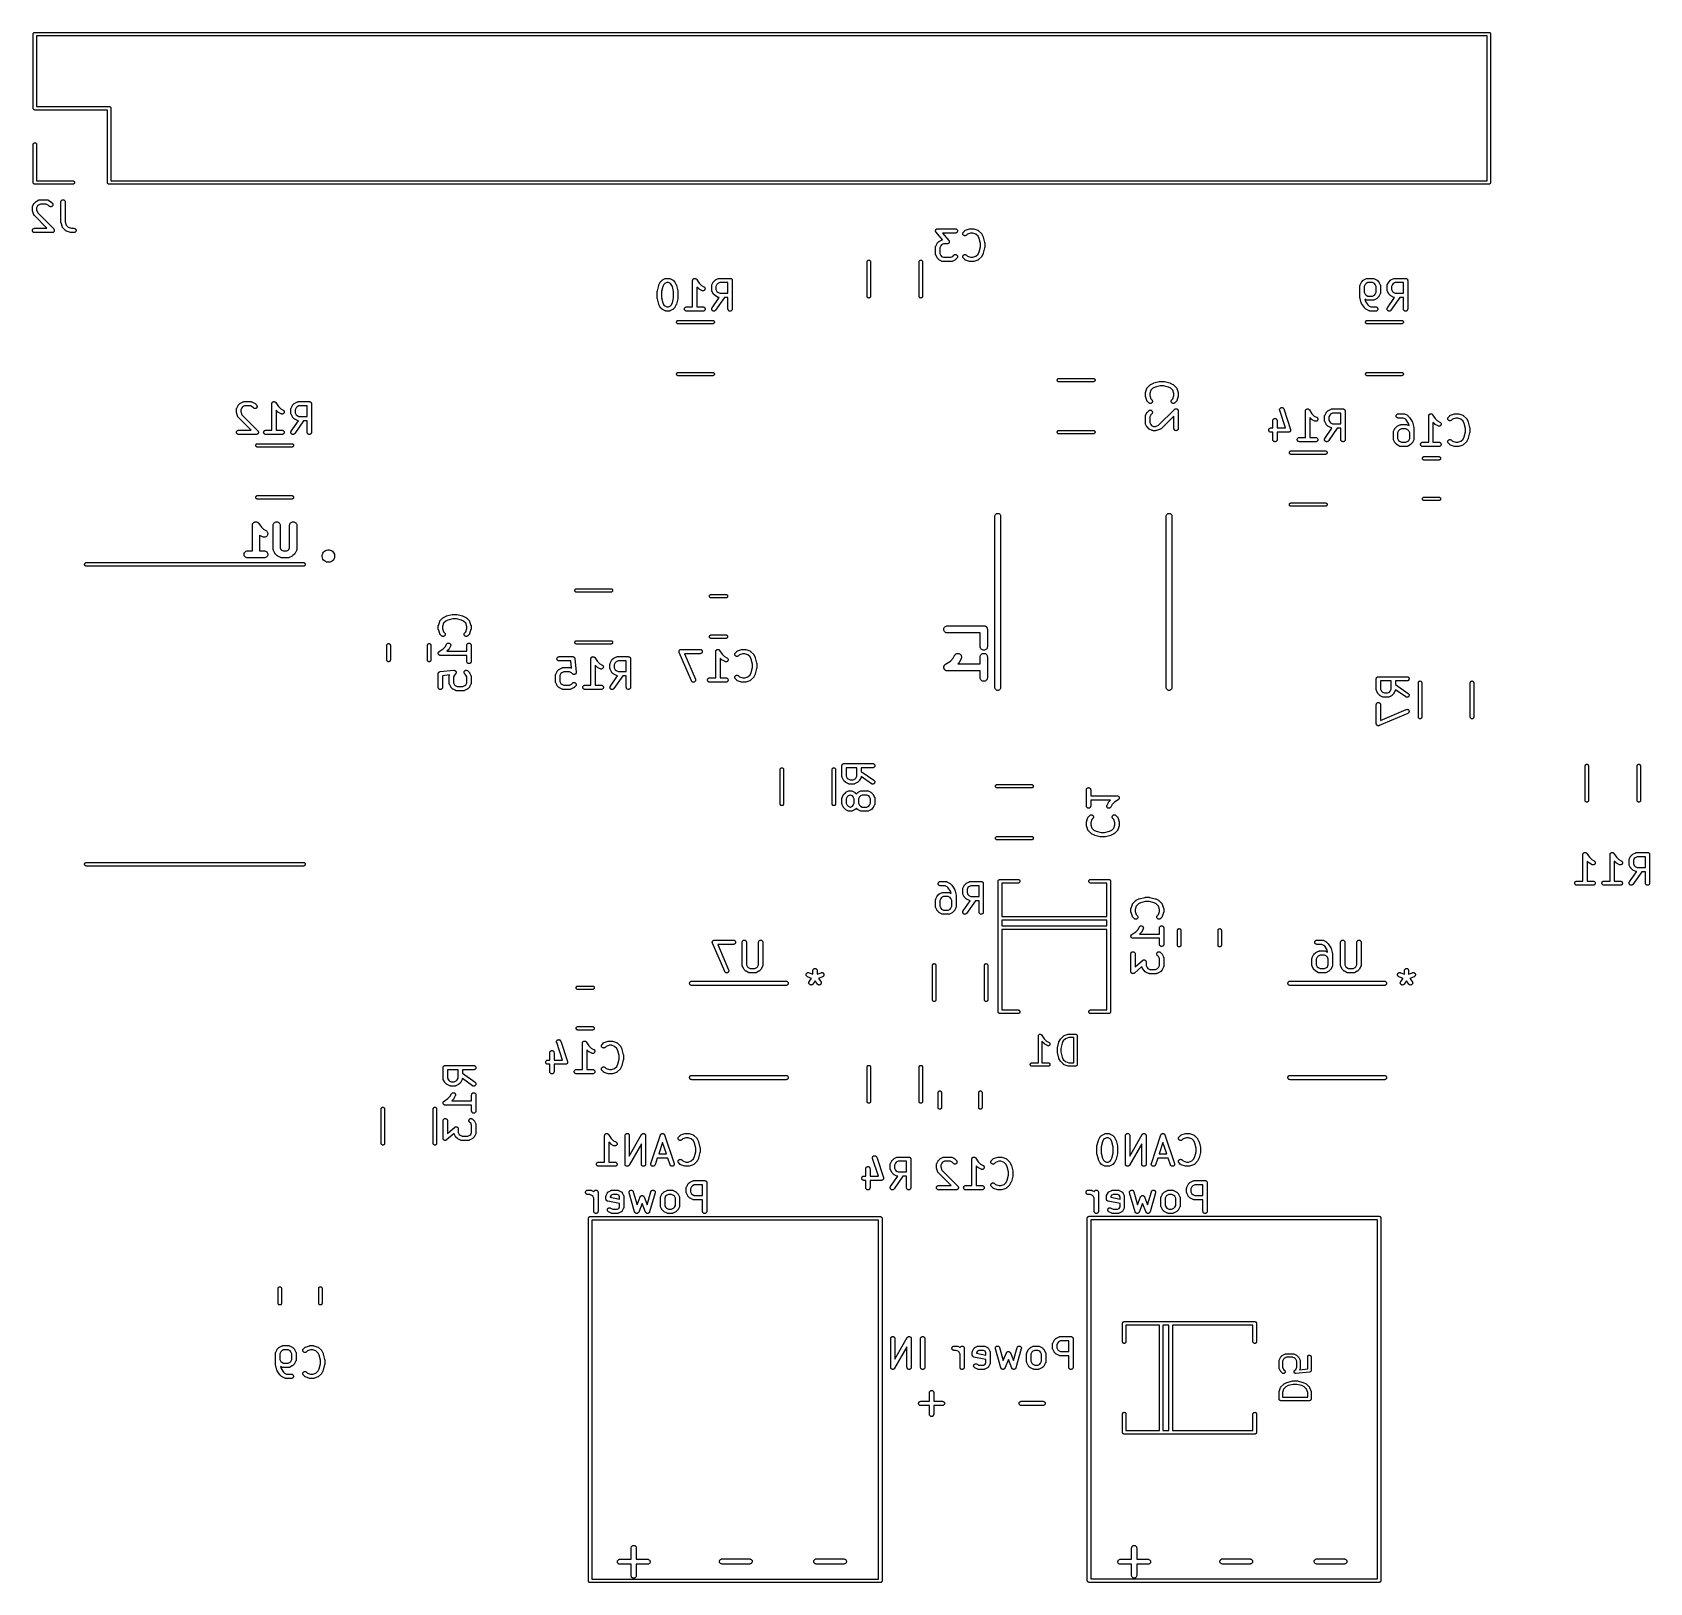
# Model space of a CAD drawing. Extents: x 128.5 to 185.2, y -118.7 to -64.4.
import ezdxf

# ---------------------------------------------------------------- set-up
doc = ezdxf.new("R2010")
doc.units = 0
doc.layers.add('BLACK', color=7, linetype='CONTINUOUS')

msp = doc.modelspace()

# ---------------------------------------------------------------- linework, layer by layer
at = {"layer": 'BLACK', "linetype": 'CONTINUOUS'}
for p, q in [((128.574, -64.44), (128.575, -64.4282)), ((128.574, -64.4429), (128.574, -64.44)), ((128.574, -67.037), (128.574, -64.4429)), ((128.575, -64.4282), (128.578, -64.4169)), ((128.578, -64.4169), (128.584, -64.4065)), ((128.584, -64.4065), (128.591, -64.3974)), ((128.591, -64.3974), (128.601, -64.3899)), ((128.601, -64.3899), (128.611, -64.3843)), ((128.611, -64.3843), (128.622, -64.3809)), ((128.622, -64.3809), (128.631, -64.38)), ((128.631, -64.38), (128.634, -64.3797)), ((128.634, -64.3797), (128.637, -64.38)), ((128.637, -64.38), (179.551, -64.38)), ((128.694, -64.5), (128.694, -66.98)), ((179.494, -64.5), (128.694, -64.5)), ((179.494, -69.58), (179.494, -64.5)), ((179.551, -64.38), (179.554, -64.3797)), ((179.554, -64.3797), (179.557, -64.38)), ((179.557, -64.38), (179.557, -64.38)), ((179.557, -64.38), (179.566, -64.3809)), ((179.566, -64.3809), (179.577, -64.3843)), ((179.577, -64.3843), (179.587, -64.3899)), ((179.587, -64.3899), (179.597, -64.3974)), ((179.597, -64.3974), (179.604, -64.4065)), ((179.604, -64.4065), (179.61, -64.4169)), ((179.61, -64.4169), (179.613, -64.4282)), ((179.613, -64.4282), (179.614, -64.44)), ((179.614, -64.44), (179.614, -64.4429)), ((179.614, -64.4429), (179.614, -69.6371)), ((128.574, -67.04), (128.574, -67.037)), ((128.575, -67.0518), (128.574, -67.04)), ((128.578, -67.0631), (128.575, -67.0518)), ((128.584, -67.0735), (128.578, -67.0631)), ((128.591, -67.0826), (128.584, -67.0735)), ((128.601, -67.0901), (128.591, -67.0826)), ((128.611, -67.0957), (128.601, -67.0901)), ((128.622, -67.0991), (128.611, -67.0957)), ((128.631, -67.1), (128.622, -67.0991)), ((128.634, -67.1003), (128.631, -67.1)), ((128.631, -67.1), (128.631, -67.1)), ((128.637, -67.1), (128.634, -67.1003)), ((131.174, -67.1), (128.637, -67.1)), ((128.694, -66.98), (131.231, -66.98)), ((131.174, -69.637), (131.174, -67.1)), ((131.231, -66.98), (131.234, -66.9797)), ((131.234, -66.9797), (131.237, -66.98)), ((131.237, -66.98), (131.237, -66.98)), ((131.237, -66.98), (131.246, -66.9809)), ((131.246, -66.9809), (131.257, -66.9843)), ((131.257, -66.9843), (131.267, -66.9899)), ((131.267, -66.9899), (131.277, -66.9974)), ((131.277, -66.9974), (131.284, -67.0065)), ((131.284, -67.0065), (131.29, -67.0169)), ((131.29, -67.0169), (131.293, -67.0282)), ((131.293, -67.0282), (131.294, -67.04)), ((131.294, -67.04), (131.294, -67.0429)), ((131.294, -67.0429), (131.294, -69.58)), ((128.574, -68.3071), (128.575, -68.2982)), ((128.574, -69.637), (128.574, -68.3071)), ((128.575, -68.2982), (128.578, -68.2869)), ((128.578, -68.2869), (128.584, -68.2765)), ((128.584, -68.2765), (128.591, -68.2674)), ((128.591, -68.2674), (128.601, -68.2599)), ((128.601, -68.2599), (128.611, -68.2543)), ((128.611, -68.2543), (128.622, -68.2509)), ((128.622, -68.2509), (128.634, -68.2497)), ((128.634, -68.2497), (128.646, -68.2509)), ((128.646, -68.2509), (128.657, -68.2543)), ((128.657, -68.2543), (128.667, -68.2599)), ((128.667, -68.2599), (128.677, -68.2674)), ((128.677, -68.2674), (128.684, -68.2765)), ((128.684, -68.2765), (128.69, -68.2869)), ((128.69, -68.2869), (128.693, -68.2982)), ((128.693, -68.2982), (128.694, -68.3071)), ((128.694, -68.3071), (128.694, -69.58)), ((128.574, -69.64), (128.574, -69.637)), ((128.575, -69.6518), (128.574, -69.64)), ((128.578, -69.6631), (128.575, -69.6518)), ((128.584, -69.6735), (128.578, -69.6631)), ((128.694, -69.58), (129.967, -69.58)), ((129.967, -69.58), (129.976, -69.5809)), ((129.976, -69.5809), (129.987, -69.5843)), ((129.987, -69.5843), (129.997, -69.5899)), ((129.997, -69.5899), (130.007, -69.5974)), ((130.007, -69.5974), (130.014, -69.6065)), ((130.014, -69.6065), (130.02, -69.6169)), ((130.02, -69.6631), (130.014, -69.6735)), ((130.02, -69.6169), (130.023, -69.6282)), ((130.023, -69.6518), (130.02, -69.6631)), ((130.023, -69.6282), (130.024, -69.64)), ((130.024, -69.64), (130.023, -69.6518)), ((131.174, -69.64), (131.174, -69.637)), ((131.175, -69.6518), (131.174, -69.64)), ((131.178, -69.6631), (131.175, -69.6518)), ((131.184, -69.6735), (131.178, -69.6631)), ((131.294, -69.58), (179.494, -69.58)), ((179.61, -69.6631), (179.604, -69.6735)), ((179.613, -69.6518), (179.61, -69.6631)), ((179.614, -69.6429), (179.613, -69.6518)), ((179.614, -69.6371), (179.614, -69.64)), ((179.614, -69.64), (179.614, -69.6429)), ((128.591, -69.6826), (128.584, -69.6735)), ((128.601, -69.6901), (128.591, -69.6826)), ((128.611, -69.6957), (128.601, -69.6901)), ((128.622, -69.6991), (128.611, -69.6957)), ((128.631, -69.7), (128.622, -69.6991)), ((128.634, -69.7003), (128.631, -69.7)), ((128.631, -69.7), (128.631, -69.7)), ((128.637, -69.7), (128.634, -69.7003)), ((129.967, -69.7), (128.637, -69.7)), ((129.976, -69.6991), (129.967, -69.7)), ((129.987, -69.6957), (129.976, -69.6991)), ((129.997, -69.6901), (129.987, -69.6957)), ((130.007, -69.6826), (129.997, -69.6901)), ((130.014, -69.6735), (130.007, -69.6826)), ((131.191, -69.6826), (131.184, -69.6735)), ((131.201, -69.6901), (131.191, -69.6826)), ((131.211, -69.6957), (131.201, -69.6901)), ((131.222, -69.6991), (131.211, -69.6957)), ((131.231, -69.7), (131.222, -69.6991)), ((131.234, -69.7003), (131.231, -69.7)), ((131.231, -69.7), (131.231, -69.7)), ((131.237, -69.7), (131.234, -69.7003)), ((179.551, -69.7), (131.237, -69.7)), ((179.554, -69.7003), (179.551, -69.7)), ((179.566, -69.6991), (179.554, -69.7003)), ((179.577, -69.6957), (179.566, -69.6991)), ((179.587, -69.6901), (179.577, -69.6957)), ((179.597, -69.6826), (179.587, -69.6901)), ((179.604, -69.6735), (179.597, -69.6826)), ((128.544, -70.5078), (128.545, -70.5056)), ((128.544, -70.5089), (128.544, -70.5078)), ((128.544, -70.6041), (128.544, -70.5089)), ((128.545, -70.6083), (128.544, -70.6041)), ((128.545, -70.4984), (128.546, -70.4933)), ((128.545, -70.5034), (128.545, -70.4984)), ((128.545, -70.5056), (128.545, -70.5034)), ((128.545, -70.6125), (128.545, -70.6083)), ((128.545, -70.6155), (128.545, -70.6125)), ((128.546, -70.6187), (128.545, -70.6155)), ((128.546, -70.4933), (128.547, -70.4912)), ((128.547, -70.6227), (128.546, -70.6187)), ((128.547, -70.489), (128.549, -70.4842)), ((128.547, -70.4912), (128.547, -70.489)), ((128.548, -70.6268), (128.547, -70.6227)), ((128.548, -70.6278), (128.548, -70.6268)), ((128.596, -70.7707), (128.548, -70.6278)), ((128.549, -70.4842), (128.55, -70.4793)), ((128.55, -70.4793), (128.551, -70.4774)), ((128.551, -70.4774), (128.552, -70.4753)), ((128.552, -70.4753), (128.6, -70.3801)), ((128.597, -70.7727), (128.596, -70.7707)), ((128.597, -70.7748), (128.597, -70.7727)), ((128.6, -70.7794), (128.597, -70.7748)), ((128.6, -70.3791), (128.603, -70.3756)), ((128.6, -70.3801), (128.6, -70.3791)), ((128.602, -70.784), (128.6, -70.7794)), ((128.603, -70.7858), (128.602, -70.784)), ((128.603, -70.3756), (128.605, -70.3719)), ((128.604, -70.7878), (128.603, -70.7858)), ((128.607, -70.7918), (128.604, -70.7878)), ((128.605, -70.3719), (128.607, -70.3695)), ((128.607, -70.3695), (128.608, -70.3669)), ((128.61, -70.796), (128.607, -70.7918)), ((128.608, -70.3669), (128.611, -70.3638)), ((128.612, -70.7975), (128.61, -70.796)), ((128.611, -70.3638), (128.614, -70.3606)), ((128.613, -70.7992), (128.612, -70.7975)), ((128.614, -70.8), (128.613, -70.7992)), ((128.614, -70.3606), (128.662, -70.313)), ((129.057, -71.2434), (128.614, -70.8)), ((128.662, -70.3122), (128.666, -70.3096)), ((128.662, -70.313), (128.662, -70.3122)), ((128.666, -70.3096), (128.669, -70.3067)), ((128.669, -70.3067), (128.671, -70.305)), ((128.671, -70.305), (128.674, -70.3031)), ((128.674, -70.3031), (128.677, -70.3012)), ((128.677, -70.3012), (128.681, -70.2989)), ((128.681, -70.2989), (128.776, -70.2513)), ((128.729, -70.458), (128.694, -70.5266)), ((128.694, -70.5266), (128.694, -70.5919)), ((128.694, -70.5919), (128.733, -70.7064)), ((128.759, -70.4276), (128.729, -70.458)), ((128.733, -70.7064), (129.291, -71.2653)), ((128.828, -70.3934), (128.759, -70.4276)), ((128.776, -70.2513), (128.777, -70.2508)), ((128.777, -70.2508), (128.779, -70.2501)), ((128.779, -70.2501), (128.781, -70.249)), ((128.781, -70.249), (128.786, -70.2476)), ((128.786, -70.2476), (128.791, -70.2458)), ((128.791, -70.2458), (128.793, -70.2454)), ((128.793, -70.2454), (128.795, -70.2448)), ((128.795, -70.2448), (128.8, -70.2443)), ((128.8, -70.2443), (128.805, -70.2435)), ((128.805, -70.2435), (128.808, -70.2436)), ((128.808, -70.2436), (128.81, -70.2434)), ((128.81, -70.2434), (129.048, -70.2434)), ((129.03, -70.3934), (128.828, -70.3934)), ((129.099, -70.4276), (129.03, -70.3934)), ((129.048, -70.2434), (129.049, -70.2434)), ((129.049, -70.2434), (129.051, -70.2436)), ((129.051, -70.2436), (129.053, -70.2436)), ((129.053, -70.2436), (129.058, -70.2444)), ((129.058, -70.2444), (129.063, -70.245)), ((129.063, -70.245), (129.066, -70.2457)), ((129.066, -70.2457), (129.068, -70.2461)), ((129.068, -70.2461), (129.073, -70.2479)), ((129.073, -70.2479), (129.077, -70.2494)), ((129.077, -70.2494), (129.079, -70.2505)), ((129.079, -70.2505), (129.081, -70.2513)), ((129.081, -70.2513), (129.177, -70.2989)), ((129.138, -70.4667), (129.099, -70.4276)), ((129.149, -70.4759), (129.138, -70.4667)), ((129.162, -70.4829), (129.149, -70.4759)), ((129.176, -70.4871), (129.162, -70.4829)), ((129.19, -70.4886), (129.176, -70.4871)), ((129.177, -70.2989), (129.178, -70.2994)), ((129.178, -70.2994), (129.181, -70.3017)), ((129.181, -70.3017), (129.185, -70.3037)), ((129.185, -70.3037), (129.187, -70.3057)), ((129.187, -70.3057), (129.19, -70.3074)), ((129.19, -70.3074), (129.193, -70.3103)), ((129.205, -70.4872), (129.19, -70.4886)), ((129.193, -70.3103), (129.196, -70.313)), ((129.196, -70.313), (129.244, -70.3606)), ((129.219, -70.4831), (129.205, -70.4872)), ((129.232, -70.4762), (129.219, -70.4831)), ((129.243, -70.467), (129.232, -70.4762)), ((129.253, -70.4558), (129.243, -70.467)), ((129.244, -70.3606), (129.245, -70.3613)), ((129.245, -70.3613), (129.254, -70.3728)), ((129.26, -70.4429), (129.253, -70.4558)), ((129.254, -70.3728), (129.26, -70.3858)), ((129.26, -70.3858), (129.264, -70.3998)), ((129.264, -70.429), (129.26, -70.4429)), ((129.264, -70.3998), (129.266, -70.4144)), ((129.266, -70.4144), (129.264, -70.429)), ((129.544, -70.3173), (129.546, -70.3028)), ((129.544, -70.3184), (129.544, -70.3173)), ((129.544, -71.0327), (129.544, -70.3184)), ((129.546, -70.3028), (129.55, -70.2888)), ((129.55, -70.2888), (129.557, -70.276)), ((129.557, -70.276), (129.567, -70.2648)), ((129.567, -70.2648), (129.578, -70.2556)), ((129.578, -70.2556), (129.591, -70.2488)), ((129.591, -70.2488), (129.605, -70.2447)), ((129.605, -70.2447), (129.62, -70.2434)), ((129.62, -70.2434), (129.634, -70.2449)), ((129.634, -70.2449), (129.648, -70.2492)), ((129.648, -70.2492), (129.661, -70.2562)), ((129.661, -70.2562), (129.673, -70.2655)), ((129.673, -70.2655), (129.682, -70.2769)), ((129.682, -70.2769), (129.689, -70.2898)), ((129.689, -70.2898), (129.693, -70.3038)), ((129.693, -70.3038), (129.694, -70.3184)), ((129.694, -70.3184), (129.694, -71.0205)), ((128.544, -71.3179), (128.546, -71.3033)), ((128.546, -71.3324), (128.544, -71.3179)), ((128.546, -71.3033), (128.55, -71.2893)), ((128.55, -71.3465), (128.546, -71.3324)), ((128.55, -71.2893), (128.557, -71.2764)), ((128.557, -71.3594), (128.55, -71.3465)), ((128.557, -71.2764), (128.566, -71.2652)), ((128.566, -71.3709), (128.557, -71.3594)), ((128.566, -71.2652), (128.578, -71.2559)), ((128.578, -71.2559), (128.591, -71.249)), ((128.591, -71.249), (128.605, -71.2448)), ((128.605, -71.2448), (128.619, -71.2434)), ((128.619, -71.2434), (129.057, -71.2434)), ((129.291, -71.2653), (129.292, -71.2659)), ((129.296, -71.366), (129.291, -71.3716)), ((129.292, -71.2659), (129.292, -71.2659)), ((129.292, -71.2659), (129.292, -71.2659)), ((129.292, -71.2659), (129.292, -71.2661)), ((129.292, -71.2661), (129.297, -71.2718)), ((129.3, -71.3605), (129.296, -71.366)), ((129.297, -71.2718), (129.301, -71.2773)), ((129.301, -71.3603), (129.3, -71.3604)), ((129.3, -71.3604), (129.3, -71.3605)), ((129.301, -71.2773), (129.301, -71.2774)), ((129.301, -71.2774), (129.301, -71.2775)), ((129.301, -71.2775), (129.305, -71.2839)), ((129.304, -71.354), (129.301, -71.3603)), ((129.307, -71.3477), (129.304, -71.354)), ((129.305, -71.2839), (129.308, -71.2903)), ((129.308, -71.3474), (129.307, -71.3476)), ((129.307, -71.3476), (129.307, -71.3477)), ((129.308, -71.2903), (129.308, -71.2904)), ((129.308, -71.2904), (129.308, -71.2905)), ((129.308, -71.2905), (129.31, -71.2974)), ((129.31, -71.3402), (129.308, -71.3474)), ((129.31, -71.2974), (129.312, -71.3043)), ((129.312, -71.3337), (129.31, -71.3402)), ((129.312, -71.3043), (129.312, -71.3045)), ((129.312, -71.3045), (129.312, -71.3046)), ((129.312, -71.3046), (129.313, -71.3119)), ((129.313, -71.3262), (129.312, -71.3335)), ((129.312, -71.3335), (129.312, -71.3336)), ((129.312, -71.3336), (129.312, -71.3337)), ((129.313, -71.3119), (129.313, -71.3189)), ((129.313, -71.3189), (129.313, -71.319)), ((129.313, -71.319), (129.313, -71.3192)), ((129.313, -71.3192), (129.313, -71.3262)), ((129.545, -71.0369), (129.544, -71.0327)), ((129.545, -71.0411), (129.545, -71.0369)), ((129.545, -71.0441), (129.545, -71.0411)), ((129.546, -71.0472), (129.545, -71.0441)), ((129.547, -71.0513), (129.546, -71.0472)), ((129.548, -71.0554), (129.547, -71.0513)), ((129.548, -71.0564), (129.548, -71.0554)), ((129.596, -71.1992), (129.548, -71.0564)), ((129.597, -71.2013), (129.596, -71.1992)), ((129.597, -71.2034), (129.597, -71.2013)), ((129.6, -71.2079), (129.597, -71.2034)), ((129.602, -71.2126), (129.6, -71.2079)), ((129.603, -71.2144), (129.602, -71.2126)), ((129.604, -71.2164), (129.603, -71.2144)), ((129.607, -71.2204), (129.604, -71.2164)), ((129.61, -71.2246), (129.607, -71.2204)), ((129.612, -71.2261), (129.61, -71.2246)), ((129.613, -71.2278), (129.612, -71.2261)), ((129.614, -71.2286), (129.613, -71.2278)), ((129.709, -71.3238), (129.614, -71.2286)), ((129.694, -71.0205), (129.733, -71.135)), ((129.711, -71.3252), (129.709, -71.3238)), ((129.712, -71.3268), (129.711, -71.3252)), ((129.717, -71.3298), (129.712, -71.3268)), ((129.72, -71.3331), (129.717, -71.3298)), ((129.722, -71.3341), (129.72, -71.3331)), ((129.724, -71.3354), (129.722, -71.3341)), ((129.729, -71.3376), (129.724, -71.3354)), ((129.733, -71.34), (129.729, -71.3376)), ((129.733, -71.135), (129.803, -71.2052)), ((129.735, -71.3406), (129.733, -71.34)), ((129.737, -71.3416), (129.735, -71.3406)), ((129.738, -71.3419), (129.737, -71.3416)), ((129.881, -71.3895), (129.738, -71.3419)), ((129.803, -71.2052), (129.917, -71.2434)), ((129.917, -71.2434), (130, -71.2434)), ((130, -71.2434), (130.001, -71.2434)), ((130.001, -71.2434), (130.016, -71.245)), ((130.016, -71.245), (130.03, -71.2494)), ((130.03, -71.2494), (130.043, -71.2565)), ((130.043, -71.2565), (130.054, -71.2659)), ((130.062, -71.3603), (130.053, -71.3716)), ((130.054, -71.2659), (130.063, -71.2773)), ((130.069, -71.3474), (130.062, -71.3603)), ((130.063, -71.2773), (130.07, -71.2903)), ((130.074, -71.3335), (130.069, -71.3474)), ((130.07, -71.2903), (130.074, -71.3043)), ((130.074, -71.3043), (130.075, -71.3189)), ((130.075, -71.3189), (130.074, -71.3335)), ((160.175, -71.3339), (160.176, -71.3312)), ((160.176, -71.3385), (160.175, -71.3339)), ((160.176, -71.324), (160.177, -71.3193)), ((160.176, -71.3286), (160.176, -71.324)), ((160.176, -71.3312), (160.176, -71.3286)), ((160.176, -71.3432), (160.176, -71.3385)), ((160.176, -71.3458), (160.176, -71.3432)), ((160.177, -71.3484), (160.176, -71.3458)), ((160.177, -71.3193), (160.178, -71.3168)), ((160.178, -71.3529), (160.177, -71.3484)), ((160.178, -71.3142), (160.18, -71.3098)), ((160.178, -71.3168), (160.178, -71.3142)), ((160.179, -71.3575), (160.178, -71.3529)), ((160.18, -71.3599), (160.179, -71.3575)), ((160.18, -71.3098), (160.181, -71.3053)), ((160.181, -71.3625), (160.18, -71.3599)), ((160.181, -71.3053), (160.182, -71.303)), ((160.183, -71.3666), (160.181, -71.3625)), ((160.182, -71.303), (160.183, -71.3005)), ((160.183, -71.3005), (160.186, -71.2966)), ((160.185, -71.371), (160.183, -71.3666)), ((160.186, -71.2966), (160.188, -71.2924)), ((160.188, -71.2924), (160.19, -71.2904)), ((160.19, -71.2904), (160.191, -71.2882)), ((160.191, -71.2882), (160.194, -71.2848)), ((160.194, -71.2848), (160.197, -71.2812)), ((160.197, -71.2812), (160.199, -71.2795)), ((160.199, -71.2795), (160.201, -71.2776)), ((160.201, -71.2776), (160.205, -71.2749)), ((160.205, -71.2749), (160.209, -71.2719)), ((160.209, -71.2719), (160.211, -71.2707)), ((160.211, -71.2707), (160.213, -71.2692)), ((160.213, -71.2692), (160.218, -71.2672)), ((160.218, -71.2672), (160.222, -71.265)), ((160.222, -71.265), (160.224, -71.2643)), ((160.224, -71.2643), (160.227, -71.2632)), ((160.227, -71.2632), (160.231, -71.2622)), ((160.231, -71.2622), (160.236, -71.2608)), ((160.236, -71.2608), (160.238, -71.2606)), ((160.238, -71.2606), (160.241, -71.26)), ((160.241, -71.26), (160.246, -71.2598)), ((160.246, -71.2598), (160.25, -71.2594)), ((160.25, -71.2594), (160.869, -71.2594)), ((160.869, -71.2594), (160.87, -71.2594)), ((160.87, -71.2594), (160.885, -71.261)), ((160.885, -71.261), (160.899, -71.2654)), ((160.899, -71.2654), (160.912, -71.2725)), ((160.912, -71.2725), (160.923, -71.2819)), ((160.923, -71.2819), (160.932, -71.2933)), ((160.932, -71.2933), (160.939, -71.3063)), ((160.938, -71.3634), (160.932, -71.3763)), ((160.943, -71.3495), (160.938, -71.3634)), ((160.939, -71.3063), (160.943, -71.3203)), ((160.943, -71.3203), (160.944, -71.3349)), ((160.944, -71.3349), (160.943, -71.3495)), ((161.15, -71.3766), (161.197, -71.329)), ((161.197, -71.329), (161.198, -71.3282)), ((161.198, -71.3282), (161.2, -71.3269)), ((161.2, -71.3269), (161.201, -71.3253)), ((161.201, -71.3253), (161.205, -71.3223)), ((161.205, -71.3223), (161.209, -71.3191)), ((161.209, -71.3191), (161.211, -71.3181)), ((161.211, -71.3181), (161.213, -71.3168)), ((161.213, -71.3168), (161.218, -71.3147)), ((161.218, -71.3147), (161.222, -71.3124)), ((161.222, -71.3124), (161.225, -71.3117)), ((161.225, -71.3117), (161.227, -71.3108)), ((161.227, -71.3108), (161.369, -71.2632)), ((161.369, -71.2632), (161.37, -71.2629)), ((161.37, -71.2629), (161.375, -71.262)), ((161.375, -71.262), (161.379, -71.2608)), ((161.379, -71.2608), (161.382, -71.2605)), ((161.382, -71.2605), (161.385, -71.2599)), ((161.385, -71.2599), (161.389, -71.2598)), ((161.389, -71.2598), (161.393, -71.2594)), ((161.393, -71.2594), (161.488, -71.2594)), ((161.488, -71.2594), (161.489, -71.2594)), ((161.489, -71.2594), (161.494, -71.2599)), ((161.494, -71.2599), (161.498, -71.26)), ((161.498, -71.26), (161.501, -71.2607)), ((161.501, -71.2607), (161.504, -71.261)), ((161.504, -71.261), (161.508, -71.2623)), ((161.508, -71.2623), (161.512, -71.2632)), ((161.512, -71.2632), (161.655, -71.3108)), ((161.655, -71.3108), (161.656, -71.3112)), ((161.656, -71.3112), (161.658, -71.3121)), ((161.658, -71.3121), (161.66, -71.3128)), ((161.66, -71.3128), (161.665, -71.3152)), ((161.665, -71.3152), (161.669, -71.3173)), ((161.669, -71.3173), (161.671, -71.3186)), ((161.671, -71.3186), (161.673, -71.3197)), ((161.673, -71.3197), (161.677, -71.3229)), ((161.677, -71.3229), (161.681, -71.3259)), ((161.681, -71.3259), (161.683, -71.3276)), ((161.683, -71.3276), (161.684, -71.329)), ((161.684, -71.329), (161.78, -71.4242)), ((128.577, -71.3803), (128.566, -71.3709)), ((128.59, -71.3873), (128.577, -71.3803)), ((128.604, -71.3917), (128.59, -71.3873)), ((128.618, -71.3934), (128.604, -71.3917)), ((128.619, -71.3934), (128.618, -71.3934)), ((129.238, -71.3934), (128.619, -71.3934)), ((129.246, -71.3927), (129.238, -71.3934)), ((129.253, -71.392), (129.246, -71.3927)), ((129.26, -71.3899), (129.253, -71.392)), ((129.253, -71.392), (129.253, -71.392)), ((129.253, -71.392), (129.253, -71.392)), ((129.267, -71.3878), (129.26, -71.3899)), ((129.273, -71.3844), (129.267, -71.3877)), ((129.267, -71.3877), (129.267, -71.3878)), ((129.267, -71.3878), (129.267, -71.3878)), ((129.28, -71.381), (129.273, -71.3844)), ((129.286, -71.3762), (129.28, -71.3808)), ((129.28, -71.3808), (129.28, -71.3809)), ((129.28, -71.3809), (129.28, -71.381)), ((129.291, -71.3718), (129.286, -71.3762)), ((129.291, -71.3716), (129.291, -71.3717)), ((129.291, -71.3717), (129.291, -71.3718)), ((129.885, -71.3905), (129.881, -71.3895)), ((129.889, -71.3917), (129.885, -71.3905)), ((129.893, -71.3921), (129.889, -71.3917)), ((129.896, -71.3928), (129.893, -71.3921)), ((129.9, -71.3929), (129.896, -71.3928)), ((129.904, -71.3934), (129.9, -71.3929)), ((129.905, -71.3934), (129.904, -71.3934)), ((130, -71.3934), (129.905, -71.3934)), ((130.015, -71.392), (130, -71.3934)), ((130.029, -71.3877), (130.015, -71.392)), ((130.042, -71.3808), (130.029, -71.3877)), ((130.053, -71.3716), (130.042, -71.3808)), ((160.175, -71.9004), (160.176, -71.8953)), ((160.176, -71.9026), (160.175, -71.9004)), ((160.175, -71.9048), (160.176, -71.9026)), ((160.175, -71.9058), (160.175, -71.9048)), ((160.175, -72.1439), (160.175, -71.9058)), ((160.176, -71.8953), (160.177, -71.8902)), ((160.177, -71.8902), (160.178, -71.8881)), ((160.178, -71.8859), (160.18, -71.8811)), ((160.178, -71.8881), (160.178, -71.8859)), ((160.18, -71.8811), (160.181, -71.8763)), ((160.181, -71.8763), (160.182, -71.8743)), ((160.182, -71.8743), (160.183, -71.8723)), ((160.183, -71.8723), (160.231, -71.777)), ((160.186, -71.3731), (160.185, -71.371)), ((160.188, -71.3754), (160.186, -71.3731)), ((160.19, -71.3791), (160.188, -71.3754)), ((160.193, -71.383), (160.19, -71.3791)), ((160.194, -71.3838), (160.193, -71.383)), ((160.421, -71.6431), (160.194, -71.3838)), ((160.231, -71.7761), (160.234, -71.7726)), ((160.231, -71.777), (160.231, -71.7761)), ((160.234, -71.7726), (160.236, -71.7688)), ((160.236, -71.7688), (160.238, -71.7664)), ((160.238, -71.7664), (160.239, -71.7638)), ((160.239, -71.7638), (160.242, -71.7608)), ((160.242, -71.7608), (160.245, -71.7575)), ((160.245, -71.7575), (160.292, -71.7099)), ((160.292, -71.7099), (160.293, -71.7092)), ((160.293, -71.7092), (160.297, -71.7066)), ((160.297, -71.7066), (160.3, -71.7037)), ((160.3, -71.7037), (160.302, -71.702)), ((160.302, -71.702), (160.305, -71.7001)), ((160.305, -71.7001), (160.308, -71.6981)), ((160.308, -71.6981), (160.312, -71.6959)), ((160.312, -71.6959), (160.407, -71.6483)), ((160.36, -71.855), (160.325, -71.9235)), ((160.325, -71.9235), (160.325, -72.1262)), ((160.39, -71.8246), (160.36, -71.855)), ((160.458, -71.7903), (160.39, -71.8246)), ((160.407, -71.6483), (160.408, -71.6478)), ((160.408, -71.6478), (160.41, -71.647)), ((160.41, -71.647), (160.412, -71.646)), ((160.412, -71.646), (160.417, -71.6445)), ((160.869, -71.4094), (160.416, -71.4094)), ((160.416, -71.4094), (160.64, -71.6659)), ((160.417, -71.6445), (160.421, -71.6431)), ((160.584, -71.7903), (160.458, -71.7903)), ((160.588, -71.7899), (160.584, -71.7903)), ((160.593, -71.7897), (160.588, -71.7899)), ((160.596, -71.7892), (160.593, -71.7897)), ((160.598, -71.7889), (160.596, -71.7892)), ((160.603, -71.7875), (160.598, -71.7889)), ((160.607, -71.7865), (160.603, -71.7875)), ((160.61, -71.7854), (160.607, -71.7865)), ((160.612, -71.7847), (160.61, -71.7854)), ((160.616, -71.7825), (160.612, -71.7847)), ((160.621, -71.7806), (160.616, -71.7825)), ((160.623, -71.779), (160.621, -71.7806)), ((160.625, -71.7778), (160.623, -71.779)), ((160.629, -71.7748), (160.625, -71.7778)), ((160.633, -71.7721), (160.629, -71.7748)), ((160.634, -71.7702), (160.633, -71.7721)), ((160.636, -71.7686), (160.634, -71.7702)), ((160.639, -71.7649), (160.636, -71.7686)), ((160.643, -71.7615), (160.639, -71.7649)), ((160.64, -71.6659), (160.641, -71.6667)), ((160.641, -71.6667), (160.643, -71.6706)), ((160.643, -71.6706), (160.646, -71.6743)), ((160.644, -71.7593), (160.643, -71.7615)), ((160.646, -71.7573), (160.644, -71.7593)), ((160.646, -71.6743), (160.648, -71.6766)), ((160.648, -71.7531), (160.646, -71.7573)), ((160.648, -71.6766), (160.649, -71.6788)), ((160.651, -71.7492), (160.648, -71.7531)), ((160.649, -71.6788), (160.651, -71.6831)), ((160.651, -71.6831), (160.653, -71.6872)), ((160.652, -71.7467), (160.651, -71.7492)), ((160.653, -71.7444), (160.652, -71.7467)), ((160.653, -71.6872), (160.654, -71.6898)), ((160.654, -71.7399), (160.653, -71.7444)), ((160.654, -71.6898), (160.655, -71.6922)), ((160.656, -71.7355), (160.654, -71.7399)), ((160.655, -71.6922), (160.656, -71.6968)), ((160.656, -71.6968), (160.657, -71.7013)), ((160.657, -71.7304), (160.656, -71.7329)), ((160.656, -71.7329), (160.656, -71.7355)), ((160.657, -71.7013), (160.658, -71.7039)), ((160.658, -71.7257), (160.657, -71.7304)), ((160.658, -71.7039), (160.658, -71.7065)), ((160.658, -71.7065), (160.658, -71.7112)), ((160.658, -71.7112), (160.659, -71.7159)), ((160.659, -71.7159), (160.658, -71.7185)), ((160.658, -71.7185), (160.658, -71.7211)), ((160.658, -71.7211), (160.658, -71.7257)), ((160.884, -71.408), (160.869, -71.4094)), ((160.898, -71.4037), (160.884, -71.408)), ((160.911, -71.3968), (160.898, -71.4037)), ((160.922, -71.3876), (160.911, -71.3968)), ((160.932, -71.3763), (160.922, -71.3876)), ((161.128, -71.4294), (161.129, -71.4148)), ((161.129, -71.4439), (161.128, -71.4294)), ((161.129, -71.4148), (161.133, -71.4008)), ((161.133, -71.458), (161.129, -71.4439)), ((161.133, -71.4008), (161.14, -71.3879)), ((161.14, -71.4709), (161.133, -71.458)), ((161.14, -71.3879), (161.15, -71.3766)), ((161.149, -71.4823), (161.14, -71.4709)), ((161.161, -71.4917), (161.149, -71.4823)), ((161.173, -71.4987), (161.161, -71.4917)), ((161.187, -71.503), (161.173, -71.4987)), ((161.202, -71.5046), (161.187, -71.503)), ((161.216, -71.5033), (161.202, -71.5046)), ((161.231, -71.4993), (161.216, -71.5033)), ((161.244, -71.4925), (161.231, -71.4993)), ((161.255, -71.4834), (161.244, -71.4925)), ((161.256, -71.4827), (161.255, -71.4834)), ((161.291, -71.4476), (161.256, -71.4827)), ((161.405, -71.4094), (161.291, -71.4476)), ((161.476, -71.4094), (161.405, -71.4094)), ((161.591, -71.4476), (161.476, -71.4094)), ((161.665, -71.5217), (161.591, -71.4476)), ((161.703, -71.5987), (161.665, -71.5217)), ((161.747, -71.7722), (161.703, -71.5987)), ((161.703, -72.0701), (161.747, -71.8966)), ((161.747, -71.8966), (161.747, -71.7722)), ((161.78, -71.4242), (161.78, -71.4249)), ((161.78, -71.4249), (161.783, -71.4282)), ((161.783, -71.4282), (161.786, -71.4313)), ((161.786, -71.4313), (161.787, -71.434)), ((161.787, -71.434), (161.789, -71.4364)), ((161.789, -71.4364), (161.791, -71.4401)), ((161.791, -71.4401), (161.794, -71.4437)), ((161.794, -71.4437), (161.841, -71.5389)), ((161.841, -71.5389), (161.842, -71.5399)), ((161.842, -71.5399), (161.842, -71.5402)), ((161.842, -71.5402), (161.842, -71.5405)), ((161.842, -71.5405), (161.844, -71.5471)), ((161.844, -71.5471), (161.847, -71.5536)), ((161.847, -71.5536), (161.847, -71.554)), ((161.847, -71.554), (161.847, -71.5543)), ((161.847, -71.5543), (161.894, -71.7448)), ((161.894, -71.924), (161.847, -72.1145)), ((161.894, -71.7448), (161.895, -71.7458)), ((161.895, -71.9227), (161.894, -71.924)), ((161.895, -71.7458), (161.895, -71.7471)), ((161.895, -71.7471), (161.895, -71.7484)), ((161.895, -71.7484), (161.896, -71.7544)), ((161.896, -71.9155), (161.895, -71.9214)), ((161.895, -71.9214), (161.895, -71.9227)), ((161.896, -71.7544), (161.897, -71.7603)), ((161.897, -71.9095), (161.896, -71.9155)), ((161.897, -71.7603), (161.897, -71.7616)), ((161.897, -71.7616), (161.897, -71.763)), ((161.897, -71.763), (161.897, -71.9058)), ((161.897, -71.9058), (161.897, -71.9069)), ((161.897, -71.9069), (161.897, -71.9082)), ((161.897, -71.9082), (161.897, -71.9095)), ((157.78, -72.417), (157.781, -72.4082)), ((157.78, -73.627), (157.78, -72.417)), ((157.781, -72.4082), (157.784, -72.3969)), ((157.784, -72.3969), (157.79, -72.3864)), ((157.79, -72.3864), (157.797, -72.3773)), ((157.797, -72.3773), (157.807, -72.3698)), ((157.807, -72.3698), (157.817, -72.3642)), ((157.817, -72.3642), (157.828, -72.3608)), ((157.828, -72.3608), (157.84, -72.3596)), ((157.84, -72.3596), (157.852, -72.3608)), ((157.852, -72.3608), (157.863, -72.3642)), ((157.863, -72.3642), (157.873, -72.3698)), ((157.873, -72.3698), (157.883, -72.3773)), ((157.883, -72.3773), (157.89, -72.3864)), ((157.89, -72.3864), (157.896, -72.3969)), ((157.896, -72.3969), (157.899, -72.4082)), ((157.899, -72.4082), (157.9, -72.417)), ((157.9, -72.417), (157.9, -73.627)), ((159.6, -72.417), (159.601, -72.4082)), ((159.6, -73.627), (159.6, -72.417)), ((159.601, -72.4082), (159.604, -72.3969)), ((159.604, -72.3969), (159.61, -72.3864)), ((159.61, -72.3864), (159.617, -72.3773)), ((159.617, -72.3773), (159.627, -72.3698)), ((159.627, -72.3698), (159.637, -72.3642)), ((159.637, -72.3642), (159.648, -72.3608)), ((159.648, -72.3608), (159.66, -72.3596)), ((159.66, -72.3596), (159.672, -72.3608)), ((159.672, -72.3608), (159.683, -72.3642)), ((159.683, -72.3642), (159.693, -72.3698)), ((159.693, -72.3698), (159.703, -72.3773)), ((159.703, -72.3773), (159.71, -72.3864)), ((159.71, -72.3864), (159.716, -72.3969)), ((159.716, -72.3969), (159.719, -72.4082)), ((159.719, -72.4082), (159.72, -72.417)), ((159.72, -72.417), (159.72, -73.627)), ((160.175, -72.1461), (160.175, -72.1439)), ((160.175, -72.1483), (160.175, -72.1461)), ((160.176, -72.1534), (160.175, -72.1483)), ((160.177, -72.1585), (160.176, -72.1534)), ((160.177, -72.1606), (160.177, -72.1585)), ((160.178, -72.1628), (160.177, -72.1606)), ((160.179, -72.1676), (160.178, -72.1628)), ((160.181, -72.1725), (160.179, -72.1676)), ((160.182, -72.1744), (160.181, -72.1725)), ((160.183, -72.1765), (160.182, -72.1744)), ((160.183, -72.1774), (160.183, -72.1765)), ((160.231, -72.2727), (160.183, -72.1774)), ((160.233, -72.2763), (160.231, -72.2727)), ((160.235, -72.28), (160.233, -72.2763)), ((160.237, -72.2824), (160.235, -72.28)), ((160.239, -72.2851), (160.237, -72.2824)), ((160.242, -72.2881), (160.239, -72.2851)), ((160.244, -72.2914), (160.242, -72.2881)), ((160.245, -72.2922), (160.244, -72.2914)), ((160.292, -72.3398), (160.245, -72.2922)), ((160.296, -72.3425), (160.292, -72.3398)), ((160.299, -72.3454), (160.296, -72.3425)), ((160.301, -72.3471), (160.299, -72.3454)), ((160.304, -72.3491), (160.301, -72.3471)), ((160.308, -72.3511), (160.304, -72.3491)), ((160.311, -72.3534), (160.308, -72.3511)), ((160.312, -72.3538), (160.311, -72.3534)), ((160.407, -72.4015), (160.312, -72.3538)), ((160.325, -72.1262), (160.36, -72.1947)), ((160.36, -72.1947), (160.39, -72.2251)), ((160.39, -72.2251), (160.458, -72.2594)), ((160.409, -72.4023), (160.407, -72.4015)), ((160.411, -72.4033), (160.409, -72.4023)), ((160.416, -72.4049), (160.411, -72.4033)), ((160.421, -72.4067), (160.416, -72.4049)), ((160.423, -72.4071), (160.421, -72.4067)), ((160.425, -72.4077), (160.423, -72.4071)), ((160.43, -72.4083), (160.425, -72.4077)), ((160.435, -72.4092), (160.43, -72.4083)), ((160.438, -72.4091), (160.435, -72.4092)), ((160.44, -72.4094), (160.438, -72.4091)), ((160.441, -72.4094), (160.44, -72.4094)), ((160.726, -72.4094), (160.441, -72.4094)), ((160.458, -72.2594), (160.709, -72.2594)), ((160.709, -72.2594), (160.777, -72.2251)), ((160.729, -72.4092), (160.726, -72.4094)), ((160.731, -72.4093), (160.729, -72.4092)), ((160.736, -72.4085), (160.731, -72.4093)), ((160.741, -72.408), (160.736, -72.4085)), ((160.743, -72.4073), (160.741, -72.408)), ((160.745, -72.407), (160.743, -72.4073)), ((160.75, -72.4052), (160.745, -72.407)), ((160.755, -72.4037), (160.75, -72.4052)), ((160.757, -72.4027), (160.755, -72.4037)), ((160.759, -72.4019), (160.757, -72.4027)), ((160.76, -72.4015), (160.759, -72.4019)), ((160.855, -72.3538), (160.76, -72.4015)), ((160.777, -72.2251), (160.816, -72.1861)), ((160.816, -72.1861), (160.817, -72.1854)), ((160.817, -72.1854), (160.828, -72.1762)), ((160.828, -72.1762), (160.841, -72.1695)), ((160.841, -72.1695), (160.856, -72.1654)), ((160.859, -72.3516), (160.855, -72.3538)), ((160.856, -72.1654), (160.87, -72.1641)), ((160.863, -72.3497), (160.859, -72.3516)), ((160.865, -72.3477), (160.863, -72.3497)), ((160.868, -72.3461), (160.865, -72.3477)), ((160.871, -72.3432), (160.868, -72.3461)), ((160.87, -72.1641), (160.885, -72.1657)), ((160.874, -72.3405), (160.871, -72.3432)), ((160.875, -72.3398), (160.874, -72.3405)), ((160.922, -72.2922), (160.875, -72.3398)), ((160.885, -72.1657), (160.899, -72.1701)), ((160.899, -72.1701), (160.911, -72.1771)), ((160.911, -72.1771), (160.923, -72.1865)), ((160.932, -72.2809), (160.922, -72.2922)), ((160.923, -72.1865), (160.932, -72.1979)), ((160.932, -72.1979), (160.939, -72.2108)), ((160.939, -72.268), (160.932, -72.2809)), ((160.939, -72.2108), (160.943, -72.2248)), ((160.943, -72.254), (160.939, -72.268)), ((160.943, -72.2248), (160.944, -72.2394)), ((160.944, -72.2394), (160.943, -72.254)), ((161.128, -72.2384), (161.129, -72.2238)), ((161.129, -72.2529), (161.128, -72.2384)), ((161.129, -72.2238), (161.134, -72.2098)), ((161.133, -72.267), (161.129, -72.2529)), ((161.14, -72.28), (161.133, -72.267)), ((161.134, -72.2098), (161.141, -72.197)), ((161.149, -72.2914), (161.14, -72.28)), ((161.141, -72.197), (161.15, -72.1857)), ((161.15, -72.2922), (161.149, -72.2914)), ((161.15, -72.1857), (161.161, -72.1765)), ((161.197, -72.3398), (161.15, -72.2922)), ((161.161, -72.1765), (161.174, -72.1697)), ((161.174, -72.1697), (161.188, -72.1655)), ((161.188, -72.1655), (161.203, -72.1641)), ((161.199, -72.3412), (161.197, -72.3398)), ((161.2, -72.3428), (161.199, -72.3412)), ((161.205, -72.3458), (161.2, -72.3428)), ((161.203, -72.1641), (161.217, -72.1656)), ((161.209, -72.3491), (161.205, -72.3458)), ((161.211, -72.3501), (161.209, -72.3491)), ((161.212, -72.3514), (161.211, -72.3501)), ((161.217, -72.3536), (161.212, -72.3514)), ((161.217, -72.1656), (161.231, -72.1699)), ((161.221, -72.356), (161.217, -72.3536)), ((161.224, -72.3566), (161.221, -72.356)), ((161.226, -72.3576), (161.224, -72.3566)), ((161.227, -72.3579), (161.226, -72.3576)), ((161.369, -72.4055), (161.227, -72.3579)), ((161.231, -72.1699), (161.244, -72.1768)), ((161.244, -72.1768), (161.256, -72.1861)), ((161.256, -72.1861), (161.291, -72.2212)), ((161.291, -72.2212), (161.405, -72.2594)), ((161.374, -72.4065), (161.369, -72.4055)), ((161.378, -72.4077), (161.374, -72.4065)), ((161.381, -72.4081), (161.378, -72.4077)), ((161.384, -72.4088), (161.381, -72.4081)), ((161.388, -72.4089), (161.384, -72.4088)), ((161.392, -72.4094), (161.388, -72.4089)), ((161.393, -72.4094), (161.392, -72.4094)), ((161.488, -72.4094), (161.393, -72.4094)), ((161.405, -72.2594), (161.476, -72.2594)), ((161.476, -72.2594), (161.591, -72.2212)), ((161.493, -72.409), (161.488, -72.4094)), ((161.497, -72.4089), (161.493, -72.409)), ((161.5, -72.4083), (161.497, -72.4089)), ((161.503, -72.408), (161.5, -72.4083)), ((161.507, -72.4067), (161.503, -72.408)), ((161.511, -72.4059), (161.507, -72.4067)), ((161.512, -72.4055), (161.511, -72.4059)), ((161.655, -72.3579), (161.512, -72.4055)), ((161.591, -72.2212), (161.665, -72.1471)), ((161.657, -72.357), (161.655, -72.3579)), ((161.659, -72.3564), (161.657, -72.357)), ((161.664, -72.354), (161.659, -72.3564)), ((161.668, -72.352), (161.664, -72.354)), ((161.665, -72.1471), (161.703, -72.0701)), ((161.67, -72.3507), (161.668, -72.352)), ((161.672, -72.3497), (161.67, -72.3507)), ((161.676, -72.3465), (161.672, -72.3497)), ((161.68, -72.3435), (161.676, -72.3465)), ((161.682, -72.3419), (161.68, -72.3435)), ((161.684, -72.3405), (161.682, -72.3419)), ((161.78, -72.2446), (161.684, -72.3398)), ((161.684, -72.3398), (161.684, -72.3405)), ((161.782, -72.2413), (161.78, -72.2446)), ((161.785, -72.2383), (161.782, -72.2413)), ((161.787, -72.2357), (161.785, -72.2383)), ((161.789, -72.2332), (161.787, -72.2357)), ((161.791, -72.2295), (161.789, -72.2332)), ((161.793, -72.226), (161.791, -72.2295)), ((161.794, -72.2251), (161.793, -72.226)), ((161.841, -72.1298), (161.794, -72.2251)), ((161.844, -72.1227), (161.841, -72.1292)), ((161.841, -72.1292), (161.841, -72.1295)), ((161.841, -72.1295), (161.841, -72.1298)), ((161.846, -72.1162), (161.844, -72.1227)), ((161.847, -72.1155), (161.846, -72.1158)), ((161.846, -72.1158), (161.846, -72.1162)), ((161.847, -72.1145), (161.847, -72.1155)), ((150.548, -73.1126), (150.596, -73.065)), ((150.596, -73.065), (150.597, -73.0642)), ((150.597, -73.0642), (150.6, -73.0616)), ((150.6, -73.0616), (150.603, -73.0587)), ((150.603, -73.0587), (150.606, -73.057)), ((150.606, -73.057), (150.608, -73.0551)), ((150.608, -73.0551), (150.612, -73.0532)), ((150.612, -73.0532), (150.615, -73.0509)), ((150.615, -73.0509), (150.711, -73.0033)), ((150.711, -73.0033), (150.712, -73.0028)), ((150.712, -73.0028), (150.714, -73.0021)), ((150.714, -73.0021), (150.716, -73.001)), ((150.716, -73.001), (150.721, -72.9996)), ((150.721, -72.9996), (150.725, -72.9978)), ((150.725, -72.9978), (150.728, -72.9974)), ((150.728, -72.9974), (150.73, -72.9968)), ((150.73, -72.9968), (150.735, -72.9963)), ((150.735, -72.9963), (150.74, -72.9955)), ((150.74, -72.9955), (150.742, -72.9956)), ((150.742, -72.9956), (150.744, -72.9954)), ((150.744, -72.9954), (150.839, -72.9954)), ((150.839, -72.9954), (150.84, -72.9954)), ((150.84, -72.9954), (150.843, -72.9956)), ((150.843, -72.9956), (150.845, -72.9956)), ((150.845, -72.9956), (150.85, -72.9964)), ((150.85, -72.9964), (150.855, -72.997)), ((150.855, -72.997), (150.857, -72.9977)), ((150.857, -72.9977), (150.859, -72.9981)), ((150.859, -72.9981), (150.864, -72.9999)), ((150.864, -72.9999), (150.869, -73.0014)), ((150.869, -73.0014), (150.871, -73.0025)), ((150.871, -73.0025), (150.873, -73.0033)), ((150.873, -73.0033), (150.968, -73.0509)), ((150.968, -73.0509), (150.969, -73.0514)), ((150.969, -73.0514), (150.973, -73.0537)), ((150.973, -73.0537), (150.976, -73.0557)), ((150.976, -73.0557), (150.979, -73.0577)), ((150.979, -73.0577), (150.981, -73.0594)), ((150.981, -73.0594), (150.984, -73.0623)), ((150.984, -73.0623), (150.988, -73.065)), ((150.988, -73.065), (151.035, -73.1126)), ((151.669, -73.0693), (151.67, -73.0622)), ((151.67, -73.0622), (151.671, -73.0549)), ((151.671, -73.0548), (151.673, -73.0476)), ((151.671, -73.0549), (151.671, -73.0548)), ((151.671, -73.0548), (151.671, -73.0548)), ((151.673, -73.0476), (151.675, -73.0409)), ((151.675, -73.0408), (151.679, -73.0342)), ((151.675, -73.0409), (151.675, -73.0408)), ((151.675, -73.0409), (151.675, -73.0409)), ((151.679, -73.0342), (151.682, -73.0281)), ((151.682, -73.028), (151.687, -73.0225)), ((151.682, -73.0281), (151.682, -73.028)), ((151.682, -73.0281), (151.682, -73.0281)), ((151.687, -73.0225), (151.692, -73.0169)), ((151.692, -73.0168), (151.697, -73.0123)), ((151.692, -73.0169), (151.692, -73.0168)), ((151.692, -73.0168), (151.692, -73.0168)), ((151.697, -73.0123), (151.703, -73.0077)), ((151.703, -73.0076), (151.709, -73.0043)), ((151.703, -73.0077), (151.703, -73.0076)), ((151.703, -73.0077), (151.703, -73.0077)), ((151.709, -73.0043), (151.716, -73.0009)), ((151.716, -73.0008), (151.723, -72.9988)), ((151.716, -73.0009), (151.716, -73.0008)), ((151.716, -73.0009), (151.716, -73.0009)), ((151.723, -72.9988), (151.73, -72.9967)), ((151.73, -72.9967), (151.737, -72.9961)), ((151.73, -72.9967), (151.73, -72.9967)), ((151.73, -72.9967), (151.73, -72.9967)), ((151.737, -72.9961), (151.745, -72.9954)), ((151.745, -72.9954), (151.745, -72.9954)), ((151.745, -72.9954), (151.752, -72.9961)), ((151.745, -72.9954), (151.745, -72.9954)), ((151.752, -72.9961), (151.759, -72.9969)), ((151.759, -72.9969), (151.759, -72.9969)), ((151.759, -72.9969), (151.759, -72.9969)), ((151.759, -72.9969), (151.766, -72.9991)), ((151.766, -72.9991), (151.773, -73.0012)), ((151.773, -73.0012), (151.773, -73.0012)), ((151.773, -73.0012), (151.773, -73.0012)), ((151.773, -73.0012), (151.78, -73.0048)), ((151.78, -73.0048), (151.786, -73.0081)), ((151.786, -73.0081), (151.786, -73.0082)), ((151.786, -73.0082), (151.786, -73.0082)), ((151.786, -73.0082), (151.792, -73.0128)), ((151.792, -73.0128), (151.797, -73.0174)), ((151.797, -73.0174), (151.797, -73.0175)), ((151.797, -73.0175), (151.797, -73.0175)), ((151.797, -73.0175), (151.802, -73.023)), ((151.802, -73.023), (151.807, -73.0288)), ((151.807, -73.0288), (151.898, -73.1655)), ((152.405, -73.1126), (152.453, -73.065)), ((152.453, -73.065), (152.454, -73.0642)), ((152.454, -73.0642), (152.457, -73.0616)), ((152.457, -73.0616), (152.46, -73.0587)), ((152.46, -73.0587), (152.463, -73.057)), ((152.463, -73.057), (152.465, -73.0551)), ((152.465, -73.0551), (152.469, -73.0532)), ((152.469, -73.0532), (152.473, -73.0509)), ((152.473, -73.0509), (152.568, -73.0033)), ((152.568, -73.0033), (152.569, -73.0028)), ((152.569, -73.0028), (152.571, -73.0021)), ((152.571, -73.0021), (152.573, -73.001)), ((152.573, -73.001), (152.578, -72.9996)), ((152.578, -72.9996), (152.582, -72.9978)), ((152.582, -72.9978), (152.585, -72.9974)), ((152.585, -72.9974), (152.587, -72.9968)), ((152.587, -72.9968), (152.592, -72.9963)), ((152.592, -72.9963), (152.597, -72.9955)), ((152.597, -72.9955), (152.599, -72.9956)), ((152.599, -72.9956), (152.601, -72.9954)), ((152.601, -72.9954), (152.982, -72.9954)), ((152.982, -72.9954), (152.983, -72.9954)), ((152.983, -72.9954), (152.983, -72.9954)), ((152.983, -72.9954), (152.983, -72.9954)), ((152.983, -72.9954), (152.983, -72.9954)), ((152.983, -72.9954), (152.99, -72.9962)), ((152.99, -72.9962), (152.997, -72.9969)), ((152.997, -72.9969), (152.998, -72.997)), ((152.998, -72.997), (152.998, -72.997)), ((152.998, -72.997), (153.005, -72.9991)), ((153.005, -72.9991), (153.011, -73.0012)), ((153.011, -73.0012), (153.012, -73.0014)), ((153.012, -73.0014), (153.012, -73.0014)), ((153.012, -73.0014), (153.018, -73.0049)), ((153.018, -73.0049), (153.024, -73.0082)), ((153.024, -73.0082), (153.024, -73.0084)), ((153.024, -73.0084), (153.025, -73.0085)), ((153.025, -73.0085), (153.03, -73.013)), ((153.03, -73.013), (153.036, -73.0175)), ((153.036, -73.0175), (153.036, -73.0177)), ((153.036, -73.0177), (153.036, -73.0179)), ((153.036, -73.0179), (153.04, -73.0234)), ((153.04, -73.0234), (153.045, -73.0289)), ((153.045, -73.0289), (153.045, -73.0291)), ((153.045, -73.0291), (153.045, -73.0293)), ((153.045, -73.0293), (153.048, -73.0356)), ((153.048, -73.0356), (153.052, -73.0418)), ((153.052, -73.0418), (153.052, -73.0421)), ((153.052, -73.0421), (153.052, -73.0423)), ((153.052, -73.0423), (153.054, -73.0491)), ((153.054, -73.0491), (153.056, -73.0558)), ((153.056, -73.0558), (153.056, -73.0561)), ((153.056, -73.0561), (153.056, -73.0563)), ((153.056, -73.0563), (153.057, -73.0633)), ((153.057, -73.0633), (153.057, -73.0704)), ((175.107, -73.1126), (175.154, -73.065)), ((175.154, -73.065), (175.155, -73.0642)), ((175.155, -73.0642), (175.159, -73.0616)), ((175.159, -73.0616), (175.162, -73.0587)), ((175.162, -73.0587), (175.164, -73.057)), ((175.164, -73.057), (175.167, -73.0551)), ((175.167, -73.0551), (175.17, -73.0532)), ((175.17, -73.0532), (175.174, -73.0509)), ((175.174, -73.0509), (175.269, -73.0033)), ((175.269, -73.0033), (175.27, -73.0028)), ((175.27, -73.0028), (175.272, -73.0021)), ((175.272, -73.0021), (175.274, -73.001)), ((175.274, -73.001), (175.279, -72.9996)), ((175.279, -72.9996), (175.284, -72.9978)), ((175.284, -72.9978), (175.286, -72.9974)), ((175.286, -72.9974), (175.288, -72.9968)), ((175.288, -72.9968), (175.293, -72.9963)), ((175.293, -72.9963), (175.298, -72.9955)), ((175.298, -72.9955), (175.301, -72.9956)), ((175.301, -72.9956), (175.303, -72.9954)), ((175.303, -72.9954), (175.493, -72.9954)), ((175.493, -72.9954), (175.494, -72.9954)), ((175.494, -72.9954), (175.496, -72.9956)), ((175.496, -72.9956), (175.499, -72.9956)), ((175.499, -72.9956), (175.504, -72.9964)), ((175.504, -72.9964), (175.509, -72.997)), ((175.509, -72.997), (175.511, -72.9977)), ((175.511, -72.9977), (175.513, -72.9981)), ((175.513, -72.9981), (175.518, -72.9999)), ((175.518, -72.9999), (175.523, -73.0014)), ((175.523, -73.0014), (175.525, -73.0025)), ((175.525, -73.0025), (175.527, -73.0033)), ((175.527, -73.0033), (175.622, -73.0509)), ((175.622, -73.0509), (175.623, -73.0514)), ((175.623, -73.0514), (175.626, -73.0537)), ((175.626, -73.0537), (175.63, -73.0557)), ((175.63, -73.0557), (175.633, -73.0577)), ((175.633, -73.0577), (175.635, -73.0594)), ((175.635, -73.0594), (175.638, -73.0623)), ((175.638, -73.0623), (175.642, -73.065)), ((175.642, -73.065), (175.689, -73.1126)), ((176.059, -73.1126), (176.107, -73.065)), ((176.107, -73.065), (176.108, -73.0642)), ((176.108, -73.0642), (176.111, -73.0616)), ((176.111, -73.0616), (176.114, -73.0587)), ((176.114, -73.0587), (176.117, -73.057)), ((176.117, -73.057), (176.119, -73.0551)), ((176.119, -73.0551), (176.123, -73.0532)), ((176.123, -73.0532), (176.126, -73.0509)), ((176.126, -73.0509), (176.222, -73.0033)), ((176.222, -73.0033), (176.223, -73.0028)), ((176.223, -73.0028), (176.225, -73.0021)), ((176.225, -73.0021), (176.227, -73.001)), ((176.227, -73.001), (176.231, -72.9996)), ((176.231, -72.9996), (176.236, -72.9978)), ((176.236, -72.9978), (176.238, -72.9974)), ((176.238, -72.9974), (176.241, -72.9968)), ((176.241, -72.9968), (176.246, -72.9963)), ((176.246, -72.9963), (176.251, -72.9955)), ((176.251, -72.9955), (176.253, -72.9956)), ((176.253, -72.9956), (176.255, -72.9954)), ((176.255, -72.9954), (176.636, -72.9954)), ((176.636, -72.9954), (176.637, -72.9954)), ((176.637, -72.9954), (176.637, -72.9954)), ((176.637, -72.9954), (176.637, -72.9954)), ((176.637, -72.9954), (176.637, -72.9954)), ((176.637, -72.9954), (176.644, -72.9962)), ((176.644, -72.9962), (176.651, -72.9969)), ((176.651, -72.9969), (176.651, -72.997)), ((176.651, -72.997), (176.652, -72.997)), ((176.652, -72.997), (176.658, -72.9991)), ((176.658, -72.9991), (176.665, -73.0012)), ((176.665, -73.0012), (176.665, -73.0014)), ((176.665, -73.0014), (176.666, -73.0014)), ((176.666, -73.0014), (176.672, -73.0049)), ((176.672, -73.0049), (176.678, -73.0082)), ((176.678, -73.0082), (176.678, -73.0084)), ((176.678, -73.0084), (176.678, -73.0085)), ((176.678, -73.0085), (176.684, -73.013)), ((176.684, -73.013), (176.689, -73.0175)), ((176.689, -73.0175), (176.689, -73.0177)), ((176.689, -73.0177), (176.69, -73.0179)), ((176.69, -73.0179), (176.694, -73.0234)), ((176.694, -73.0234), (176.699, -73.0289)), ((176.699, -73.0289), (176.699, -73.0291)), ((176.699, -73.0291), (176.699, -73.0293)), ((176.699, -73.0293), (176.702, -73.0356)), ((176.702, -73.0356), (176.705, -73.0418)), ((176.705, -73.0418), (176.706, -73.0421)), ((176.706, -73.0421), (176.706, -73.0423)), ((176.706, -73.0423), (176.708, -73.0491)), ((176.708, -73.0491), (176.71, -73.0558)), ((176.71, -73.0558), (176.71, -73.0561)), ((176.71, -73.0561), (176.71, -73.0563)), ((176.71, -73.0563), (176.71, -73.0633)), ((176.71, -73.0633), (176.711, -73.0704)), ((150.431, -73.4476), (150.432, -73.4417)), ((150.431, -73.449), (150.431, -73.4476)), ((150.431, -73.4503), (150.431, -73.449)), ((150.431, -73.4513), (150.431, -73.4503)), ((150.431, -73.6894), (150.431, -73.4513)), ((150.432, -73.4417), (150.433, -73.4357)), ((150.433, -73.4331), (150.481, -73.2427)), ((150.433, -73.4345), (150.433, -73.4331)), ((150.433, -73.4357), (150.433, -73.4345)), ((150.481, -73.241), (150.484, -73.2345)), ((150.481, -73.2413), (150.481, -73.241)), ((150.481, -73.2417), (150.481, -73.2413)), ((150.481, -73.2427), (150.481, -73.2417)), ((150.484, -73.2345), (150.486, -73.2279)), ((150.486, -73.2279), (150.487, -73.2276)), ((150.487, -73.2273), (150.534, -73.1321)), ((150.487, -73.2276), (150.487, -73.2273)), ((150.534, -73.1321), (150.535, -73.1311)), ((150.535, -73.1311), (150.537, -73.1276)), ((150.537, -73.1276), (150.539, -73.1239)), ((150.539, -73.1239), (150.541, -73.1215)), ((150.541, -73.1215), (150.543, -73.1189)), ((150.543, -73.1189), (150.546, -73.1158)), ((150.546, -73.1158), (150.548, -73.1126)), ((150.624, -73.287), (150.581, -73.4606)), ((150.581, -73.4606), (150.581, -73.6802)), ((150.663, -73.21), (150.624, -73.287)), ((150.693, -73.1796), (150.663, -73.21)), ((150.762, -73.1454), (150.693, -73.1796)), ((150.822, -73.1454), (150.762, -73.1454)), ((150.89, -73.1796), (150.822, -73.1454)), ((150.921, -73.21), (150.89, -73.1796)), ((150.959, -73.287), (150.921, -73.21)), ((151.003, -73.4606), (150.959, -73.287)), ((151.003, -73.6802), (151.003, -73.4606)), ((151.035, -73.1126), (151.036, -73.1133)), ((151.036, -73.1133), (151.039, -73.1166)), ((151.039, -73.1166), (151.042, -73.1197)), ((151.042, -73.1197), (151.043, -73.1223)), ((151.043, -73.1223), (151.045, -73.1248)), ((151.045, -73.1248), (151.047, -73.1285)), ((151.047, -73.1285), (151.049, -73.1321)), ((151.049, -73.1321), (151.097, -73.2273)), ((151.097, -73.2273), (151.097, -73.2283)), ((151.097, -73.2283), (151.098, -73.2286)), ((151.098, -73.2286), (151.098, -73.2289)), ((151.098, -73.2289), (151.1, -73.2355)), ((151.1, -73.2355), (151.102, -73.242)), ((151.102, -73.242), (151.103, -73.2423)), ((151.103, -73.2423), (151.103, -73.2427)), ((151.103, -73.2427), (151.15, -73.4331)), ((151.15, -73.4331), (151.151, -73.4342)), ((151.151, -73.4342), (151.151, -73.4355)), ((151.151, -73.4355), (151.151, -73.4368)), ((151.151, -73.4368), (151.152, -73.4427)), ((151.152, -73.4427), (151.152, -73.4487)), ((151.152, -73.4487), (151.152, -73.45)), ((151.152, -73.45), (151.153, -73.4513)), ((151.153, -73.4513), (151.153, -73.6894)), ((151.669, -73.0694), (151.669, -73.0693)), ((151.669, -73.0695), (151.669, -73.0694)), ((151.669, -73.0704), (151.669, -73.0695)), ((151.669, -73.0695), (151.669, -73.0695)), ((151.669, -73.9954), (151.669, -73.0704)), ((151.882, -73.3615), (151.819, -73.2991)), ((151.819, -73.2991), (151.819, -73.9954)), ((151.885, -73.3642), (151.882, -73.3615)), ((151.888, -73.3671), (151.885, -73.3642)), ((151.891, -73.3688), (151.888, -73.3671)), ((151.893, -73.3708), (151.891, -73.3688)), ((151.897, -73.3728), (151.893, -73.3708)), ((151.9, -73.3751), (151.897, -73.3728)), ((151.898, -73.1655), (151.979, -73.2468)), ((151.901, -73.3756), (151.9, -73.3751)), ((151.996, -73.4232), (151.901, -73.3756)), ((151.979, -73.2468), (152.063, -73.289)), ((152.01, -73.4284), (151.996, -73.4232)), ((152.024, -73.4309), (152.01, -73.4284)), ((152.039, -73.4305), (152.024, -73.4309)), ((152.053, -73.4273), (152.039, -73.4305)), ((152.067, -73.4214), (152.053, -73.4273)), ((152.063, -73.289), (152.064, -73.2895)), ((152.064, -73.2895), (152.077, -73.2975)), ((152.079, -73.413), (152.067, -73.4214)), ((152.077, -73.2975), (152.087, -73.3077)), ((152.089, -73.4024), (152.079, -73.413)), ((152.087, -73.3077), (152.095, -73.3197)), ((152.097, -73.3901), (152.089, -73.4024)), ((152.095, -73.3197), (152.101, -73.3331)), ((152.102, -73.3765), (152.097, -73.3901)), ((152.101, -73.3331), (152.104, -73.3474)), ((152.105, -73.3621), (152.102, -73.3765)), ((152.104, -73.3474), (152.105, -73.3621)), ((152.336, -73.2554), (152.337, -73.2504)), ((152.336, -73.2576), (152.336, -73.2554)), ((152.336, -73.2598), (152.336, -73.2576)), ((152.336, -73.2609), (152.336, -73.2598)), ((152.336, -73.4037), (152.336, -73.2609)), ((152.336, -73.4059), (152.336, -73.4037)), ((152.336, -73.4081), (152.336, -73.4059)), ((152.337, -73.4132), (152.336, -73.4081)), ((152.337, -73.2453), (152.338, -73.2432)), ((152.337, -73.2504), (152.337, -73.2453)), ((152.337, -73.4183), (152.337, -73.4132)), ((152.338, -73.4204), (152.337, -73.4183)), ((152.338, -73.2432), (152.339, -73.241)), ((152.338, -73.4226), (152.338, -73.4204)), ((152.34, -73.4274), (152.338, -73.4226)), ((152.339, -73.241), (152.34, -73.2362)), ((152.34, -73.2362), (152.342, -73.2313)), ((152.342, -73.4323), (152.34, -73.4274)), ((152.342, -73.2313), (152.343, -73.2294)), ((152.343, -73.4342), (152.342, -73.4323)), ((152.343, -73.2294), (152.344, -73.2273)), ((152.343, -73.4363), (152.343, -73.4342)), ((152.344, -73.4373), (152.343, -73.4363)), ((152.344, -73.2273), (152.391, -73.1321)), ((152.391, -73.5325), (152.344, -73.4373)), ((152.391, -73.1321), (152.392, -73.1311)), ((152.394, -73.5361), (152.391, -73.5325)), ((152.392, -73.1311), (152.394, -73.1276)), ((152.394, -73.1276), (152.396, -73.1239)), ((152.396, -73.5398), (152.394, -73.5361)), ((152.396, -73.1239), (152.398, -73.1215)), ((152.398, -73.5422), (152.396, -73.5398)), ((152.398, -73.1215), (152.4, -73.1189)), ((152.399, -73.5449), (152.398, -73.5422)), ((152.402, -73.5479), (152.399, -73.5449)), ((152.4, -73.1189), (152.403, -73.1158)), ((152.405, -73.5512), (152.402, -73.5479)), ((152.403, -73.1158), (152.405, -73.1126)), ((152.405, -73.552), (152.405, -73.5512)), ((152.453, -73.5996), (152.405, -73.552)), ((152.456, -73.6023), (152.453, -73.5996)), ((152.459, -73.6052), (152.456, -73.6023)), ((152.462, -73.6069), (152.459, -73.6052)), ((152.464, -73.6089), (152.462, -73.6069)), ((152.468, -73.6109), (152.464, -73.6089)), ((152.472, -73.6132), (152.468, -73.6109)), ((152.473, -73.6137), (152.472, -73.6132)), ((152.568, -73.6613), (152.473, -73.6137)), ((152.52, -73.21), (152.486, -73.2786)), ((152.486, -73.2786), (152.486, -73.386)), ((152.486, -73.386), (152.52, -73.4545)), ((152.551, -73.1796), (152.52, -73.21)), ((152.52, -73.4545), (152.551, -73.4849)), ((152.619, -73.1454), (152.551, -73.1796)), ((152.551, -73.4849), (152.619, -73.5192)), ((152.907, -73.1454), (152.619, -73.1454)), ((152.619, -73.5192), (152.907, -73.5192)), ((152.907, -73.5192), (152.907, -73.1454)), ((153.057, -73.0704), (153.057, -74.0704)), ((157.781, -73.6358), (157.78, -73.627)), ((157.9, -73.627), (157.899, -73.6358)), ((159.601, -73.6358), (159.6, -73.627)), ((159.72, -73.627), (159.719, -73.6358)), ((175.037, -73.2554), (175.038, -73.2504)), ((175.038, -73.2576), (175.037, -73.2554)), ((175.037, -73.2598), (175.038, -73.2576)), ((175.037, -73.2609), (175.037, -73.2598)), ((175.037, -73.6418), (175.037, -73.2609)), ((175.038, -73.2504), (175.039, -73.2453)), ((175.039, -73.2453), (175.04, -73.2432)), ((175.04, -73.241), (175.042, -73.2362)), ((175.04, -73.2432), (175.04, -73.241)), ((175.042, -73.2362), (175.043, -73.2313)), ((175.043, -73.2313), (175.044, -73.2294)), ((175.044, -73.2294), (175.045, -73.2273)), ((175.045, -73.2273), (175.093, -73.1321)), ((175.093, -73.1311), (175.096, -73.1276)), ((175.093, -73.1321), (175.093, -73.1311)), ((175.096, -73.1276), (175.098, -73.1239)), ((175.098, -73.1239), (175.1, -73.1215)), ((175.1, -73.1215), (175.101, -73.1189)), ((175.101, -73.1189), (175.104, -73.1158)), ((175.104, -73.1158), (175.107, -73.1126)), ((175.222, -73.21), (175.187, -73.2786)), ((175.187, -73.2786), (175.187, -73.4812)), ((175.187, -73.4812), (175.222, -73.5498)), ((175.252, -73.1796), (175.222, -73.21)), ((175.222, -73.5498), (175.252, -73.5802)), ((175.32, -73.1454), (175.252, -73.1796)), ((175.252, -73.5802), (175.32, -73.6144)), ((175.476, -73.1454), (175.32, -73.1454)), ((175.32, -73.6144), (175.476, -73.6144)), ((175.544, -73.1796), (175.476, -73.1454)), ((175.476, -73.6144), (175.544, -73.5802)), ((175.574, -73.21), (175.544, -73.1796)), ((175.544, -73.5802), (175.574, -73.5498)), ((175.609, -73.2786), (175.574, -73.21)), ((175.574, -73.5498), (175.609, -73.4812)), ((175.609, -73.4812), (175.609, -73.2786)), ((175.689, -73.1126), (175.69, -73.1133)), ((175.69, -73.1133), (175.692, -73.1166)), ((175.692, -73.1166), (175.695, -73.1197)), ((175.695, -73.1197), (175.697, -73.1223)), ((175.697, -73.1223), (175.699, -73.1248)), ((175.7, -73.6322), (175.698, -73.6359)), ((175.699, -73.1248), (175.701, -73.1285)), ((175.703, -73.6287), (175.7, -73.6322)), ((175.701, -73.1285), (175.703, -73.1321)), ((175.703, -73.1321), (175.751, -73.2273)), ((175.751, -73.5325), (175.703, -73.6277)), ((175.703, -73.6277), (175.703, -73.6287)), ((175.751, -73.2273), (175.751, -73.2283)), ((175.751, -73.2283), (175.752, -73.2303)), ((175.752, -73.5304), (175.751, -73.5325)), ((175.752, -73.2303), (175.753, -73.2323)), ((175.753, -73.5285), (175.752, -73.5304)), ((175.753, -73.2323), (175.755, -73.2372)), ((175.754, -73.5236), (175.753, -73.5285)), ((175.756, -73.5188), (175.754, -73.5236)), ((175.755, -73.2372), (175.756, -73.242)), ((175.756, -73.242), (175.757, -73.2442)), ((175.757, -73.5145), (175.756, -73.5166)), ((175.756, -73.5166), (175.756, -73.5188)), ((175.757, -73.2442), (175.757, -73.2463)), ((175.757, -73.2463), (175.758, -73.2514)), ((175.758, -73.5095), (175.757, -73.5145)), ((175.758, -73.2514), (175.759, -73.2565)), ((175.759, -73.2565), (175.758, -73.2587)), ((175.758, -73.2587), (175.759, -73.2609)), ((175.759, -73.5), (175.758, -73.5022)), ((175.758, -73.5022), (175.759, -73.5044)), ((175.759, -73.5044), (175.758, -73.5095)), ((175.759, -73.2609), (175.759, -73.499)), ((175.759, -73.499), (175.759, -73.5)), ((175.99, -73.2554), (175.991, -73.2504)), ((175.99, -73.2576), (175.99, -73.2554)), ((175.99, -73.2598), (175.99, -73.2576)), ((175.99, -73.2609), (175.99, -73.2598)), ((175.99, -73.4037), (175.99, -73.2609)), ((175.99, -73.4059), (175.99, -73.4037)), ((175.99, -73.4081), (175.99, -73.4059)), ((175.991, -73.4132), (175.99, -73.4081)), ((175.991, -73.2453), (175.992, -73.2432)), ((175.991, -73.2504), (175.991, -73.2453)), ((175.991, -73.4183), (175.991, -73.4132)), ((175.992, -73.4204), (175.991, -73.4183)), ((175.992, -73.241), (175.994, -73.2362)), ((175.992, -73.2432), (175.992, -73.241)), ((175.992, -73.4226), (175.992, -73.4204)), ((175.994, -73.4274), (175.992, -73.4226)), ((175.994, -73.2362), (175.996, -73.2313)), ((175.995, -73.4323), (175.994, -73.4274)), ((175.996, -73.4342), (175.995, -73.4323)), ((175.996, -73.2313), (175.997, -73.2294)), ((175.997, -73.4363), (175.996, -73.4342)), ((175.997, -73.2294), (175.998, -73.2273)), ((175.998, -73.4373), (175.997, -73.4363)), ((175.998, -73.2273), (176.045, -73.1321)), ((176.045, -73.5325), (175.998, -73.4373)), ((176.045, -73.1321), (176.046, -73.1311)), ((176.047, -73.5361), (176.045, -73.5325)), ((176.046, -73.1311), (176.048, -73.1276)), ((176.049, -73.5398), (176.047, -73.5361)), ((176.048, -73.1276), (176.05, -73.1239)), ((176.051, -73.5422), (176.049, -73.5398)), ((176.05, -73.1239), (176.052, -73.1215)), ((176.053, -73.5449), (176.051, -73.5422)), ((176.052, -73.1215), (176.054, -73.1189)), ((176.056, -73.5479), (176.053, -73.5449)), ((176.054, -73.1189), (176.057, -73.1158)), ((176.059, -73.5512), (176.056, -73.5479)), ((176.057, -73.1158), (176.059, -73.1126)), ((176.059, -73.552), (176.059, -73.5512)), ((176.107, -73.5996), (176.059, -73.552)), ((176.11, -73.6023), (176.107, -73.5996)), ((176.113, -73.6052), (176.11, -73.6023)), ((176.116, -73.6069), (176.113, -73.6052)), ((176.118, -73.6089), (176.116, -73.6069)), ((176.122, -73.6109), (176.118, -73.6089)), ((176.125, -73.6132), (176.122, -73.6109)), ((176.126, -73.6137), (176.125, -73.6132)), ((176.222, -73.6613), (176.126, -73.6137)), ((176.174, -73.21), (176.14, -73.2786)), ((176.14, -73.2786), (176.14, -73.386)), ((176.14, -73.386), (176.174, -73.4545)), ((176.204, -73.1796), (176.174, -73.21)), ((176.174, -73.4545), (176.204, -73.4849)), ((176.273, -73.1454), (176.204, -73.1796)), ((176.204, -73.4849), (176.273, -73.5192)), ((176.561, -73.1454), (176.273, -73.1454)), ((176.273, -73.5192), (176.561, -73.5192)), ((176.561, -73.5192), (176.561, -73.1454)), ((176.711, -73.0704), (176.711, -74.0704)), ((150.431, -73.6908), (150.431, -73.6894)), ((150.431, -73.6921), (150.431, -73.6908)), ((150.432, -73.698), (150.431, -73.6921)), ((150.433, -73.704), (150.432, -73.698)), ((150.433, -73.7053), (150.433, -73.704)), ((150.433, -73.7066), (150.433, -73.7053)), ((150.433, -73.7076), (150.433, -73.7066)), ((150.481, -73.8981), (150.433, -73.7076)), ((150.481, -73.8984), (150.481, -73.8981)), ((150.481, -73.8988), (150.481, -73.8984)), ((150.484, -73.9053), (150.481, -73.8988)), ((150.486, -73.9119), (150.484, -73.9053)), ((150.486, -73.9122), (150.486, -73.9119)), ((150.486, -73.9125), (150.486, -73.9122)), ((150.487, -73.9134), (150.486, -73.9125)), ((150.534, -74.0087), (150.487, -73.9134)), ((150.536, -74.0123), (150.534, -74.0087)), ((150.538, -74.016), (150.536, -74.0123)), ((150.54, -74.0184), (150.538, -74.016)), ((150.542, -74.0211), (150.54, -74.0184)), ((150.545, -74.0241), (150.542, -74.0211)), ((150.548, -74.0274), (150.545, -74.0241)), ((150.548, -74.0282), (150.548, -74.0274)), ((150.596, -74.0758), (150.548, -74.0282)), ((150.581, -73.6802), (150.624, -73.8537)), ((150.599, -74.0785), (150.596, -74.0758)), ((150.602, -74.0814), (150.599, -74.0785)), ((150.605, -74.0831), (150.602, -74.0814)), ((150.607, -74.0851), (150.605, -74.0831)), ((150.611, -74.0871), (150.607, -74.0851)), ((150.614, -74.0894), (150.611, -74.0871)), ((150.615, -74.0898), (150.614, -74.0894)), ((150.711, -74.1375), (150.615, -74.0898)), ((150.624, -73.8537), (150.663, -73.9307)), ((150.663, -73.9307), (150.693, -73.9611)), ((150.693, -73.9611), (150.762, -73.9954)), ((150.713, -74.1383), (150.711, -74.1375)), ((150.715, -74.1393), (150.713, -74.1383)), ((150.72, -74.1409), (150.715, -74.1393)), ((150.724, -74.1427), (150.72, -74.1409)), ((150.726, -74.1431), (150.724, -74.1427)), ((150.729, -74.1437), (150.726, -74.1431)), ((150.734, -74.1443), (150.729, -74.1437)), ((150.739, -74.1452), (150.734, -74.1443)), ((150.741, -74.1451), (150.739, -74.1452)), ((150.743, -74.1454), (150.741, -74.1451)), ((150.744, -74.1454), (150.743, -74.1454)), ((150.839, -74.1454), (150.744, -74.1454)), ((150.762, -73.9954), (150.822, -73.9954)), ((150.822, -73.9954), (150.89, -73.9611)), ((150.842, -74.1452), (150.839, -74.1454)), ((150.844, -74.1453), (150.842, -74.1452)), ((150.849, -74.1445), (150.844, -74.1453)), ((150.854, -74.144), (150.849, -74.1445)), ((150.856, -74.1433), (150.854, -74.144)), ((150.858, -74.143), (150.856, -74.1433)), ((150.863, -74.1412), (150.858, -74.143)), ((150.868, -74.1397), (150.863, -74.1412)), ((150.87, -74.1387), (150.868, -74.1397)), ((150.872, -74.1379), (150.87, -74.1387)), ((150.873, -74.1375), (150.872, -74.1379)), ((150.968, -74.0898), (150.873, -74.1375)), ((150.89, -73.9611), (150.921, -73.9307)), ((150.921, -73.9307), (150.959, -73.8537)), ((150.959, -73.8537), (151.003, -73.6802)), ((150.972, -74.0876), (150.968, -74.0898)), ((150.976, -74.0857), (150.972, -74.0876)), ((150.978, -74.0837), (150.976, -74.0857)), ((150.981, -74.0821), (150.978, -74.0837)), ((150.984, -74.0792), (150.981, -74.0821)), ((150.987, -74.0765), (150.984, -74.0792)), ((150.988, -74.0758), (150.987, -74.0765)), ((151.035, -74.0282), (150.988, -74.0758)), ((151.038, -74.0249), (151.035, -74.0282)), ((151.041, -74.0219), (151.038, -74.0249)), ((151.043, -74.0193), (151.041, -74.0219)), ((151.045, -74.0169), (151.043, -74.0193)), ((151.047, -74.0132), (151.045, -74.0169)), ((151.049, -74.0096), (151.047, -74.0132)), ((151.097, -73.9134), (151.049, -74.0087)), ((151.049, -74.0087), (151.049, -74.0096)), ((151.1, -73.9063), (151.097, -73.9128)), ((151.097, -73.9128), (151.097, -73.9131)), ((151.097, -73.9131), (151.097, -73.9134)), ((151.102, -73.8998), (151.1, -73.9063)), ((151.103, -73.8981), (151.102, -73.8991)), ((151.102, -73.8991), (151.102, -73.8994)), ((151.102, -73.8994), (151.102, -73.8998)), ((151.15, -73.7076), (151.103, -73.8981)), ((151.151, -73.705), (151.15, -73.7063)), ((151.15, -73.7063), (151.15, -73.7076)), ((151.152, -73.6991), (151.151, -73.705)), ((151.153, -73.6905), (151.152, -73.6918)), ((151.152, -73.6918), (151.152, -73.6931)), ((151.152, -73.6931), (151.152, -73.6991)), ((151.153, -73.6894), (151.153, -73.6905)), ((151.383, -74.0699), (151.385, -74.0553)), ((151.385, -74.0844), (151.383, -74.0699)), ((151.385, -74.0553), (151.389, -74.0413)), ((151.389, -74.0985), (151.385, -74.0844)), ((151.389, -74.0413), (151.396, -74.0284)), ((151.396, -74.1114), (151.389, -74.0985)), ((151.396, -74.0284), (151.406, -74.0172)), ((151.405, -74.1229), (151.396, -74.1114)), ((151.416, -74.1323), (151.405, -74.1229)), ((151.406, -74.0172), (151.417, -74.0079)), ((151.429, -74.1393), (151.416, -74.1323)), ((151.417, -74.0079), (151.43, -74.001)), ((151.443, -74.1437), (151.429, -74.1393)), ((151.43, -74.001), (151.444, -73.9968)), ((151.457, -74.1454), (151.443, -74.1437)), ((151.444, -73.9968), (151.458, -73.9954)), ((151.458, -74.1454), (151.457, -74.1454)), ((151.458, -73.9954), (151.669, -73.9954)), ((152.03, -74.1454), (151.458, -74.1454)), ((151.819, -73.9954), (152.03, -73.9954)), ((152.03, -73.9954), (152.031, -73.9954)), ((152.044, -74.144), (152.03, -74.1454)), ((152.031, -73.9954), (152.045, -73.997)), ((152.058, -74.1397), (152.044, -74.144)), ((152.045, -73.997), (152.059, -74.0014)), ((152.071, -74.1328), (152.058, -74.1397)), ((152.059, -74.0014), (152.072, -74.0085)), ((152.083, -74.1236), (152.071, -74.1328)), ((152.072, -74.0085), (152.083, -74.0179)), ((152.083, -74.0179), (152.093, -74.0293)), ((152.092, -74.1123), (152.083, -74.1236)), ((152.099, -74.0994), (152.092, -74.1123)), ((152.093, -74.0293), (152.099, -74.0423)), ((152.099, -74.0423), (152.104, -74.0563)), ((152.103, -74.0855), (152.099, -74.0994)), ((152.105, -74.0709), (152.103, -74.0855)), ((152.104, -74.0563), (152.105, -74.0709)), ((152.336, -74.0686), (152.338, -74.054)), ((152.337, -74.0832), (152.336, -74.0686)), ((152.341, -74.0973), (152.337, -74.0832)), ((152.338, -74.054), (152.342, -74.0401)), ((152.347, -74.1104), (152.341, -74.0973)), ((152.342, -74.0401), (152.349, -74.0274)), ((152.356, -74.1219), (152.347, -74.1104)), ((152.349, -74.0274), (152.6, -73.6692)), ((152.367, -74.1315), (152.356, -74.1219)), ((152.38, -74.1388), (152.367, -74.1315)), ((152.394, -74.1435), (152.38, -74.1388)), ((152.409, -74.1453), (152.394, -74.1435)), ((152.423, -74.1444), (152.409, -74.1453)), ((152.437, -74.1406), (152.423, -74.1444)), ((152.45, -74.1341), (152.437, -74.1406)), ((152.462, -74.1252), (152.45, -74.1341)), ((152.472, -74.1142), (152.462, -74.1252)), ((152.783, -73.6692), (152.472, -74.1134)), ((152.472, -74.1134), (152.472, -74.1142)), ((152.57, -73.6621), (152.568, -73.6613)), ((152.572, -73.6631), (152.57, -73.6621)), ((152.577, -73.6647), (152.572, -73.6631)), ((152.581, -73.6665), (152.577, -73.6647)), ((152.584, -73.6669), (152.581, -73.6665)), ((152.586, -73.6676), (152.584, -73.6669)), ((152.591, -73.6681), (152.586, -73.6676)), ((152.596, -73.669), (152.591, -73.6681)), ((152.598, -73.6689), (152.596, -73.669)), ((152.6, -73.6692), (152.598, -73.6689)), ((152.907, -73.6692), (152.783, -73.6692)), ((152.907, -74.0704), (152.907, -73.6692)), ((152.909, -74.0849), (152.907, -74.0704)), ((152.913, -74.099), (152.909, -74.0849)), ((152.92, -74.1119), (152.913, -74.099)), ((152.929, -74.1232), (152.92, -74.1119)), ((152.94, -74.1326), (152.929, -74.1232)), ((152.953, -74.1395), (152.94, -74.1326)), ((152.967, -74.1438), (152.953, -74.1395)), ((152.982, -74.1454), (152.967, -74.1438)), ((152.996, -74.1441), (152.982, -74.1454)), ((153.01, -74.1399), (152.996, -74.1441)), ((153.023, -74.1331), (153.01, -74.1399)), ((153.035, -74.124), (153.023, -74.1331)), ((153.044, -74.1128), (153.035, -74.124)), ((153.051, -74.0999), (153.044, -74.1128)), ((153.056, -74.086), (153.051, -74.0999)), ((153.057, -74.0714), (153.056, -74.086)), ((153.057, -74.0704), (153.057, -74.0714)), ((157.784, -73.6471), (157.781, -73.6358)), ((157.79, -73.6576), (157.784, -73.6471)), ((157.797, -73.6667), (157.79, -73.6576)), ((157.807, -73.6742), (157.797, -73.6667)), ((157.817, -73.6798), (157.807, -73.6742)), ((157.828, -73.6832), (157.817, -73.6798)), ((157.84, -73.6844), (157.828, -73.6832)), ((157.852, -73.6832), (157.84, -73.6844)), ((157.863, -73.6798), (157.852, -73.6832)), ((157.873, -73.6742), (157.863, -73.6798)), ((157.883, -73.6667), (157.873, -73.6742)), ((157.89, -73.6576), (157.883, -73.6667)), ((157.896, -73.6471), (157.89, -73.6576)), ((157.899, -73.6358), (157.896, -73.6471)), ((159.604, -73.6471), (159.601, -73.6358)), ((159.61, -73.6576), (159.604, -73.6471)), ((159.617, -73.6667), (159.61, -73.6576)), ((159.627, -73.6742), (159.617, -73.6667)), ((159.637, -73.6798), (159.627, -73.6742)), ((159.648, -73.6832), (159.637, -73.6798)), ((159.66, -73.6844), (159.648, -73.6832)), ((159.672, -73.6832), (159.66, -73.6844)), ((159.683, -73.6798), (159.672, -73.6832)), ((159.693, -73.6742), (159.683, -73.6798)), ((159.703, -73.6667), (159.693, -73.6742)), ((159.71, -73.6576), (159.703, -73.6667)), ((159.716, -73.6471), (159.71, -73.6576)), ((159.719, -73.6358), (159.716, -73.6471)), ((175.037, -73.6431), (175.037, -73.6418)), ((175.037, -73.6445), (175.037, -73.6431)), ((175.038, -73.6504), (175.037, -73.6445)), ((175.039, -73.6564), (175.038, -73.6504)), ((175.039, -73.6577), (175.039, -73.6564)), ((175.039, -73.659), (175.039, -73.6577)), ((175.04, -73.66), (175.039, -73.659)), ((175.087, -73.8505), (175.04, -73.66)), ((175.089, -73.8552), (175.087, -73.8505)), ((175.09, -73.86), (175.089, -73.8552)), ((175.091, -73.8621), (175.09, -73.86)), ((175.092, -73.8643), (175.091, -73.8621)), ((175.095, -73.8686), (175.092, -73.8643)), ((175.097, -73.873), (175.095, -73.8686)), ((175.097, -73.8739), (175.097, -73.873)), ((175.193, -74.0167), (175.097, -73.8739)), ((175.197, -74.0221), (175.193, -74.0167)), ((175.201, -74.0274), (175.197, -74.0221)), ((175.202, -74.0281), (175.201, -74.0274)), ((175.202, -74.0282), (175.202, -74.0281)), ((175.202, -74.0281), (175.202, -74.0281)), ((175.202, -74.0281), (175.202, -74.0281)), ((175.25, -74.0758), (175.202, -74.0282)), ((175.269, -73.7565), (175.211, -73.7274)), ((175.211, -73.7274), (175.23, -73.8015)), ((175.23, -73.8015), (175.313, -73.9274)), ((175.253, -74.0785), (175.25, -74.0758)), ((175.256, -74.0814), (175.253, -74.0785)), ((175.259, -74.0831), (175.256, -74.0814)), ((175.261, -74.0851), (175.259, -74.0831)), ((175.265, -74.0871), (175.261, -74.0851)), ((175.268, -74.0894), (175.265, -74.0871)), ((175.269, -74.0898), (175.268, -74.0894)), ((175.271, -73.7573), (175.269, -73.7565)), ((175.364, -74.1375), (175.269, -74.0898)), ((175.273, -73.7584), (175.271, -73.7573)), ((175.278, -73.7599), (175.273, -73.7584)), ((175.283, -73.7617), (175.278, -73.7599)), ((175.285, -73.7621), (175.283, -73.7617)), ((175.287, -73.7628), (175.285, -73.7621)), ((175.292, -73.7634), (175.287, -73.7628)), ((175.297, -73.7642), (175.292, -73.7634)), ((175.3, -73.7642), (175.297, -73.7642)), ((175.302, -73.7644), (175.3, -73.7642)), ((175.303, -73.7644), (175.302, -73.7644)), ((175.493, -73.7644), (175.303, -73.7644)), ((175.313, -73.9274), (175.347, -73.9611)), ((175.347, -73.9611), (175.416, -73.9954)), ((175.367, -74.1383), (175.364, -74.1375)), ((175.368, -74.1393), (175.367, -74.1383)), ((175.373, -74.1409), (175.368, -74.1393)), ((175.378, -74.1427), (175.373, -74.1409)), ((175.38, -74.1431), (175.378, -74.1427)), ((175.382, -74.1437), (175.38, -74.1431)), ((175.387, -74.1443), (175.382, -74.1437)), ((175.393, -74.1452), (175.387, -74.1443)), ((175.395, -74.1451), (175.393, -74.1452)), ((175.397, -74.1454), (175.395, -74.1451)), ((175.398, -74.1454), (175.397, -74.1454)), ((175.588, -74.1454), (175.398, -74.1454)), ((175.416, -73.9954), (175.588, -73.9954)), ((175.495, -73.7642), (175.493, -73.7644)), ((175.498, -73.7643), (175.495, -73.7642)), ((175.503, -73.7635), (175.498, -73.7643)), ((175.508, -73.763), (175.503, -73.7635)), ((175.51, -73.7624), (175.508, -73.763)), ((175.512, -73.762), (175.51, -73.7624)), ((175.517, -73.7603), (175.512, -73.762)), ((175.522, -73.7588), (175.517, -73.7603)), ((175.524, -73.7577), (175.522, -73.7588)), ((175.526, -73.757), (175.524, -73.7577)), ((175.527, -73.7565), (175.526, -73.757)), ((175.622, -73.7089), (175.527, -73.7565)), ((175.588, -73.9954), (175.59, -73.9954)), ((175.603, -74.144), (175.588, -74.1454)), ((175.59, -73.9954), (175.604, -73.997)), ((175.617, -74.1397), (175.603, -74.144)), ((175.604, -73.997), (175.618, -74.0014)), ((175.63, -74.1328), (175.617, -74.1397)), ((175.618, -74.0014), (175.631, -74.0085)), ((175.626, -73.7066), (175.622, -73.7089)), ((175.629, -73.7047), (175.626, -73.7066)), ((175.632, -73.7028), (175.629, -73.7047)), ((175.641, -74.1236), (175.63, -74.1328)), ((175.631, -74.0085), (175.642, -74.0179)), ((175.634, -73.7011), (175.632, -73.7028)), ((175.637, -73.6982), (175.634, -73.7011)), ((175.641, -73.6956), (175.637, -73.6982)), ((175.642, -73.6948), (175.641, -73.6956)), ((175.651, -74.1123), (175.641, -74.1236)), ((175.689, -73.6472), (175.642, -73.6948)), ((175.642, -74.0179), (175.651, -74.0293)), ((175.651, -74.0293), (175.658, -74.0423)), ((175.658, -74.0994), (175.651, -74.1123)), ((175.658, -74.0423), (175.662, -74.0563)), ((175.662, -74.0855), (175.658, -74.0994)), ((175.662, -74.0563), (175.663, -74.0709)), ((175.663, -74.0709), (175.662, -74.0855)), ((175.692, -73.644), (175.689, -73.6472)), ((175.695, -73.6409), (175.692, -73.644)), ((175.696, -73.6383), (175.695, -73.6409)), ((175.698, -73.6359), (175.696, -73.6383)), ((175.99, -74.0686), (175.991, -74.054)), ((175.991, -74.0832), (175.99, -74.0686)), ((175.991, -74.054), (175.996, -74.0401)), ((175.995, -74.0973), (175.991, -74.0832)), ((176.001, -74.1104), (175.995, -74.0973)), ((175.996, -74.0401), (176.003, -74.0274)), ((176.01, -74.1219), (176.001, -74.1104)), ((176.003, -74.0274), (176.254, -73.6692)), ((176.021, -74.1315), (176.01, -74.1219)), ((176.034, -74.1388), (176.021, -74.1315)), ((176.048, -74.1435), (176.034, -74.1388)), ((176.062, -74.1453), (176.048, -74.1435)), ((176.077, -74.1444), (176.062, -74.1453)), ((176.091, -74.1406), (176.077, -74.1444)), ((176.104, -74.1341), (176.091, -74.1406)), ((176.116, -74.1252), (176.104, -74.1341)), ((176.126, -74.1142), (176.116, -74.1252)), ((176.437, -73.6692), (176.126, -74.1134)), ((176.126, -74.1134), (176.126, -74.1142)), ((176.224, -73.6621), (176.222, -73.6613)), ((176.226, -73.6631), (176.224, -73.6621)), ((176.23, -73.6647), (176.226, -73.6631)), ((176.235, -73.6665), (176.23, -73.6647)), ((176.237, -73.6669), (176.235, -73.6665)), ((176.24, -73.6676), (176.237, -73.6669)), ((176.245, -73.6681), (176.24, -73.6676)), ((176.25, -73.669), (176.245, -73.6681)), ((176.252, -73.6689), (176.25, -73.669)), ((176.254, -73.6692), (176.252, -73.6689)), ((176.561, -73.6692), (176.437, -73.6692)), ((176.561, -74.0704), (176.561, -73.6692)), ((176.563, -74.0849), (176.561, -74.0704)), ((176.567, -74.099), (176.563, -74.0849)), ((176.574, -74.1119), (176.567, -74.099)), ((176.583, -74.1232), (176.574, -74.1119)), ((176.594, -74.1326), (176.583, -74.1232)), ((176.607, -74.1395), (176.594, -74.1326)), ((176.621, -74.1438), (176.607, -74.1395)), ((176.636, -74.1454), (176.621, -74.1438)), ((176.65, -74.1441), (176.636, -74.1454)), ((176.664, -74.1399), (176.65, -74.1441)), ((176.677, -74.1331), (176.664, -74.1399)), ((176.689, -74.124), (176.677, -74.1331)), ((176.698, -74.1128), (176.689, -74.124)), ((176.705, -74.0999), (176.698, -74.1128)), ((176.709, -74.086), (176.705, -74.0999)), ((176.711, -74.0714), (176.709, -74.086)), ((176.711, -74.0704), (176.711, -74.0714)), ((151.106, -74.528), (151.107, -74.5162)), ((151.107, -74.5398), (151.106, -74.528)), ((151.107, -74.5162), (151.11, -74.5049)), ((151.11, -74.5511), (151.107, -74.5398)), ((151.11, -74.5049), (151.116, -74.4945)), ((151.116, -74.5615), (151.11, -74.5511)), ((151.116, -74.4945), (151.123, -74.4854)), ((151.123, -74.5706), (151.116, -74.5615)), ((151.123, -74.4854), (151.132, -74.4779)), ((151.132, -74.5781), (151.123, -74.5706)), ((151.132, -74.4779), (151.143, -74.4723)), ((151.143, -74.5837), (151.132, -74.5781)), ((151.143, -74.4723), (151.154, -74.4689)), ((151.154, -74.5871), (151.143, -74.5837)), ((151.154, -74.4689), (151.163, -74.468)), ((151.163, -74.588), (151.154, -74.5871)), ((151.163, -74.468), (152.373, -74.468)), ((152.373, -74.588), (151.163, -74.588)), ((152.373, -74.468), (152.382, -74.4689)), ((152.382, -74.5871), (152.373, -74.588)), ((152.382, -74.4689), (152.393, -74.4723)), ((152.393, -74.5837), (152.382, -74.5871)), ((152.393, -74.4723), (152.404, -74.4779)), ((152.404, -74.5781), (152.393, -74.5837)), ((152.404, -74.4779), (152.413, -74.4854)), ((152.413, -74.5706), (152.404, -74.5781)), ((152.413, -74.4854), (152.42, -74.4945)), ((152.42, -74.5615), (152.413, -74.5706)), ((152.42, -74.4945), (152.426, -74.5049)), ((152.426, -74.5511), (152.42, -74.5615)), ((152.426, -74.5049), (152.429, -74.5162)), ((152.429, -74.5398), (152.426, -74.5511)), ((152.429, -74.5162), (152.43, -74.528)), ((152.43, -74.528), (152.429, -74.5398)), ((175.236, -74.528), (175.237, -74.5162)), ((175.237, -74.5398), (175.236, -74.528)), ((175.237, -74.5162), (175.24, -74.5049)), ((175.24, -74.5511), (175.237, -74.5398)), ((175.24, -74.5049), (175.246, -74.4945)), ((175.246, -74.5615), (175.24, -74.5511)), ((175.246, -74.4945), (175.253, -74.4854)), ((175.253, -74.5706), (175.246, -74.5615)), ((175.253, -74.4854), (175.262, -74.4779)), ((175.262, -74.5781), (175.253, -74.5706)), ((175.262, -74.4779), (175.273, -74.4723)), ((175.273, -74.5837), (175.262, -74.5781)), ((175.273, -74.4723), (175.284, -74.4689)), ((175.284, -74.5871), (175.273, -74.5837)), ((175.284, -74.4689), (175.293, -74.468)), ((175.293, -74.588), (175.284, -74.5871)), ((175.293, -74.468), (176.503, -74.468)), ((176.503, -74.588), (175.293, -74.588)), ((176.503, -74.468), (176.512, -74.4689)), ((176.512, -74.5871), (176.503, -74.588)), ((176.512, -74.4689), (176.523, -74.4723)), ((176.523, -74.5837), (176.512, -74.5871)), ((176.523, -74.4723), (176.534, -74.4779)), ((176.534, -74.5781), (176.523, -74.5837)), ((176.534, -74.4779), (176.543, -74.4854)), ((176.543, -74.5706), (176.534, -74.5781)), ((176.543, -74.4854), (176.55, -74.4945)), ((176.55, -74.5615), (176.543, -74.5706)), ((176.55, -74.4945), (176.556, -74.5049)), ((176.556, -74.5511), (176.55, -74.5615)), ((176.556, -74.5049), (176.559, -74.5162)), ((176.559, -74.5398), (176.556, -74.5511)), ((176.559, -74.5162), (176.56, -74.528)), ((176.56, -74.528), (176.559, -74.5398)), ((151.106, -76.348), (151.107, -76.3362)), ((151.107, -76.3598), (151.106, -76.348)), ((151.107, -76.3362), (151.11, -76.3249)), ((151.11, -76.3711), (151.107, -76.3598)), ((151.11, -76.3249), (151.116, -76.3145)), ((151.116, -76.3815), (151.11, -76.3711)), ((151.116, -76.3145), (151.123, -76.3054)), ((151.123, -76.3906), (151.116, -76.3815)), ((151.123, -76.3054), (151.132, -76.2979)), ((151.132, -76.3981), (151.123, -76.3906)), ((151.132, -76.2979), (151.143, -76.2923)), ((151.143, -76.4037), (151.132, -76.3981)), ((151.143, -76.2923), (151.154, -76.2889)), ((151.154, -76.4071), (151.143, -76.4037)), ((151.154, -76.2889), (151.163, -76.288)), ((151.163, -76.408), (151.154, -76.4071)), ((151.163, -76.288), (152.373, -76.288)), ((152.373, -76.408), (151.163, -76.408)), ((152.373, -76.288), (152.382, -76.2889)), ((152.382, -76.4071), (152.373, -76.408)), ((152.382, -76.2889), (152.393, -76.2923)), ((152.393, -76.4037), (152.382, -76.4071)), ((152.393, -76.2923), (152.404, -76.2979)), ((152.404, -76.3981), (152.393, -76.4037)), ((152.404, -76.2979), (152.413, -76.3054)), ((152.413, -76.3906), (152.404, -76.3981)), ((152.413, -76.3054), (152.42, -76.3145)), ((152.42, -76.3815), (152.413, -76.3906)), ((152.42, -76.3145), (152.426, -76.3249)), ((152.426, -76.3711), (152.42, -76.3815)), ((152.426, -76.3249), (152.429, -76.3362)), ((152.429, -76.3598), (152.426, -76.3711)), ((152.429, -76.3362), (152.43, -76.348)), ((152.43, -76.348), (152.429, -76.3598)), ((175.236, -76.348), (175.237, -76.3362)), ((175.237, -76.3598), (175.236, -76.348)), ((175.237, -76.3362), (175.24, -76.3249)), ((175.24, -76.3711), (175.237, -76.3598)), ((175.24, -76.3249), (175.246, -76.3145)), ((175.246, -76.3815), (175.24, -76.3711)), ((175.246, -76.3145), (175.253, -76.3054)), ((175.253, -76.3906), (175.246, -76.3815)), ((175.253, -76.3054), (175.262, -76.2979)), ((175.262, -76.3981), (175.253, -76.3906)), ((175.262, -76.2979), (175.273, -76.2923)), ((175.273, -76.4037), (175.262, -76.3981)), ((175.273, -76.2923), (175.284, -76.2889)), ((175.284, -76.4071), (175.273, -76.4037)), ((175.284, -76.2889), (175.293, -76.288)), ((175.293, -76.408), (175.284, -76.4071)), ((175.293, -76.288), (176.503, -76.288)), ((176.503, -76.408), (175.293, -76.408)), ((176.503, -76.288), (176.512, -76.2889)), ((176.512, -76.4071), (176.503, -76.408)), ((176.512, -76.2889), (176.523, -76.2923)), ((176.523, -76.4037), (176.512, -76.4071)), ((176.523, -76.2923), (176.534, -76.2979)), ((176.534, -76.3981), (176.523, -76.4037)), ((176.534, -76.2979), (176.543, -76.3054)), ((176.543, -76.3906), (176.534, -76.3981)), ((176.543, -76.3054), (176.55, -76.3145)), ((176.55, -76.3815), (176.543, -76.3906)), ((176.55, -76.3145), (176.556, -76.3249)), ((176.556, -76.3711), (176.55, -76.3815)), ((176.556, -76.3249), (176.559, -76.3362)), ((176.559, -76.3598), (176.556, -76.3711)), ((176.559, -76.3362), (176.56, -76.348)), ((176.56, -76.348), (176.559, -76.3598)), ((164.438, -76.56), (164.439, -76.5482)), ((164.439, -76.5718), (164.438, -76.56)), ((164.439, -76.5482), (164.442, -76.5369)), ((164.442, -76.5831), (164.439, -76.5718)), ((164.442, -76.5369), (164.448, -76.5265)), ((164.448, -76.5935), (164.442, -76.5831)), ((164.448, -76.5265), (164.455, -76.5174)), ((164.455, -76.6026), (164.448, -76.5935)), ((164.455, -76.5174), (164.464, -76.5099)), ((164.464, -76.6101), (164.455, -76.6026)), ((164.464, -76.5099), (164.475, -76.5043)), ((164.475, -76.6157), (164.464, -76.6101)), ((164.475, -76.5043), (164.486, -76.5009)), ((164.486, -76.6191), (164.475, -76.6157)), ((164.486, -76.5009), (164.495, -76.5)), ((164.495, -76.62), (164.486, -76.6191)), ((164.495, -76.5), (165.705, -76.5)), ((165.705, -76.62), (164.495, -76.62)), ((165.705, -76.5), (165.714, -76.5009)), ((165.714, -76.6191), (165.705, -76.62)), ((165.714, -76.5009), (165.725, -76.5043)), ((165.725, -76.6157), (165.714, -76.6191)), ((165.725, -76.5043), (165.736, -76.5099)), ((165.736, -76.6101), (165.725, -76.6157)), ((165.736, -76.5099), (165.745, -76.5174)), ((165.745, -76.6026), (165.736, -76.6101)), ((165.745, -76.5174), (165.752, -76.5265)), ((165.752, -76.5935), (165.745, -76.6026)), ((165.752, -76.5265), (165.758, -76.5369)), ((165.758, -76.5831), (165.752, -76.5935)), ((165.758, -76.5369), (165.761, -76.5482)), ((165.761, -76.5718), (165.758, -76.5831)), ((165.761, -76.5482), (165.762, -76.56)), ((165.762, -76.56), (165.761, -76.5718)), ((167.525, -77.0166), (167.526, -77.0124)), ((167.525, -77.0176), (167.525, -77.0166)), ((167.525, -77.1129), (167.525, -77.0176)), ((167.526, -77.0082), (167.527, -77.0051)), ((167.526, -77.0124), (167.526, -77.0082)), ((167.527, -77.002), (167.528, -76.998)), ((167.527, -77.0051), (167.527, -77.002)), ((167.528, -76.998), (167.529, -76.9939)), ((167.529, -76.9939), (167.577, -76.851)), ((167.577, -76.8501), (167.578, -76.8481)), ((167.577, -76.851), (167.577, -76.8501)), ((167.578, -76.8481), (167.579, -76.8459)), ((167.579, -76.8459), (167.581, -76.8414)), ((167.581, -76.8414), (167.583, -76.8368)), ((167.583, -76.8368), (167.585, -76.835)), ((167.585, -76.835), (167.586, -76.833)), ((167.586, -76.833), (167.589, -76.8291)), ((167.589, -76.8291), (167.592, -76.8249)), ((167.592, -76.8249), (167.594, -76.8234)), ((167.594, -76.8234), (167.595, -76.8217)), ((167.595, -76.8217), (167.69, -76.7265)), ((167.714, -76.9153), (167.675, -77.0298)), ((167.675, -77.0298), (167.675, -77.1007)), ((167.69, -76.7265), (167.691, -76.7258)), ((167.691, -76.7258), (167.694, -76.7231)), ((167.694, -76.7231), (167.697, -76.7202)), ((167.697, -76.7202), (167.7, -76.7186)), ((167.7, -76.7186), (167.702, -76.7166)), ((167.702, -76.7166), (167.706, -76.7147)), ((167.706, -76.7147), (167.71, -76.7124)), ((167.71, -76.7124), (167.805, -76.6648)), ((167.788, -76.8412), (167.714, -76.9153)), ((167.865, -76.8027), (167.788, -76.8412)), ((167.805, -76.6648), (167.806, -76.6644)), ((167.806, -76.6641), (167.813, -76.6617)), ((167.806, -76.6642), (167.806, -76.6641)), ((167.806, -76.6644), (167.806, -76.6642)), ((167.813, -76.6617), (167.82, -76.6593)), ((167.82, -76.6591), (168.011, -76.6115)), ((167.82, -76.6593), (167.82, -76.6591)), ((167.82, -76.6593), (167.82, -76.6593)), ((168.038, -76.7593), (167.865, -76.8027)), ((168.011, -76.6115), (168.012, -76.6113)), ((168.012, -76.6113), (168.013, -76.6111)), ((168.013, -76.6111), (168.014, -76.6107)), ((168.014, -76.6107), (168.02, -76.6101)), ((168.02, -76.6101), (168.026, -76.6093)), ((168.026, -76.6093), (168.028, -76.6094)), ((168.028, -76.6094), (168.029, -76.6093)), ((168.029, -76.6093), (168.172, -76.6093)), ((168.163, -76.7593), (168.038, -76.7593)), ((168.336, -76.8027), (168.163, -76.7593)), ((168.172, -76.6093), (168.173, -76.6093)), ((168.173, -76.6093), (168.174, -76.6094)), ((168.174, -76.6094), (168.176, -76.6094)), ((168.176, -76.6094), (168.181, -76.6103)), ((168.181, -76.6103), (168.187, -76.6109)), ((168.187, -76.6109), (168.189, -76.6113)), ((168.189, -76.6113), (168.19, -76.6115)), ((168.19, -76.6115), (168.38, -76.6591)), ((168.413, -76.8412), (168.336, -76.8027)), ((168.38, -76.6591), (168.381, -76.6594)), ((168.381, -76.6594), (168.382, -76.6595)), ((168.382, -76.6595), (168.382, -76.6596)), ((168.382, -76.6596), (168.389, -76.6621)), ((168.389, -76.6621), (168.395, -76.6645)), ((168.395, -76.6645), (168.396, -76.6647)), ((168.396, -76.6647), (168.396, -76.6648)), ((168.396, -76.6648), (168.491, -76.7124)), ((168.487, -76.9153), (168.413, -76.8412)), ((168.525, -77.0298), (168.487, -76.9153)), ((168.491, -76.7124), (168.492, -76.7129)), ((168.492, -76.7129), (168.496, -76.7152)), ((168.496, -76.7152), (168.499, -76.7172)), ((168.499, -76.7172), (168.502, -76.7192)), ((168.502, -76.7192), (168.504, -76.7209)), ((168.504, -76.7209), (168.507, -76.7238)), ((168.507, -76.7238), (168.511, -76.7265)), ((168.511, -76.7265), (168.606, -76.8217)), ((168.525, -77.1007), (168.525, -77.0298)), ((168.606, -76.8217), (168.607, -76.8225)), ((168.607, -76.8225), (168.608, -76.8242)), ((168.608, -76.8242), (168.61, -76.8257)), ((168.61, -76.8257), (168.612, -76.8299)), ((168.612, -76.8299), (168.616, -76.8339)), ((168.616, -76.8339), (168.617, -76.8359)), ((168.617, -76.8359), (168.618, -76.8377)), ((168.618, -76.8377), (168.62, -76.8424)), ((168.62, -76.8424), (168.622, -76.8469)), ((168.622, -76.8469), (168.623, -76.849)), ((168.623, -76.849), (168.624, -76.851)), ((168.624, -76.851), (168.672, -76.9939)), ((168.672, -76.9939), (168.672, -76.9949)), ((168.672, -76.9949), (168.673, -76.999)), ((168.673, -76.999), (168.674, -77.0031)), ((168.674, -77.0031), (168.674, -77.0062)), ((168.674, -77.0062), (168.675, -77.0092)), ((168.675, -77.0092), (168.675, -77.0134)), ((168.675, -77.0134), (168.675, -77.0176)), ((168.675, -77.0176), (168.675, -77.1129)), ((135.693, -77.5734), (135.694, -77.5684)), ((135.693, -77.5756), (135.693, -77.5734)), ((135.693, -77.5778), (135.693, -77.5756)), ((135.693, -77.5789), (135.693, -77.5778)), ((135.693, -77.6741), (135.693, -77.5789)), ((135.694, -77.5684), (135.695, -77.5633)), ((135.695, -77.5612), (135.696, -77.559)), ((135.695, -77.5633), (135.695, -77.5612)), ((135.696, -77.559), (135.698, -77.5542)), ((135.698, -77.5542), (135.699, -77.5493)), ((135.699, -77.5493), (135.7, -77.5474)), ((135.7, -77.5474), (135.701, -77.5453)), ((135.701, -77.5453), (135.749, -77.4501)), ((135.749, -77.4491), (135.751, -77.4456)), ((135.749, -77.4501), (135.749, -77.4491)), ((135.751, -77.4456), (135.753, -77.4419)), ((135.753, -77.4419), (135.755, -77.4395)), ((135.755, -77.4395), (135.757, -77.4369)), ((135.757, -77.4369), (135.76, -77.4338)), ((135.76, -77.4338), (135.763, -77.4306)), ((135.763, -77.4306), (135.81, -77.383)), ((135.81, -77.383), (135.811, -77.3822)), ((135.811, -77.3822), (135.814, -77.3796)), ((135.814, -77.3796), (135.817, -77.3767)), ((135.817, -77.3767), (135.82, -77.375)), ((135.82, -77.375), (135.822, -77.3731)), ((135.822, -77.3731), (135.826, -77.3712)), ((135.826, -77.3712), (135.83, -77.3689)), ((135.83, -77.3689), (135.925, -77.3213)), ((135.877, -77.528), (135.843, -77.5966)), ((135.843, -77.5966), (135.843, -77.6619)), ((135.908, -77.4976), (135.877, -77.528)), ((135.976, -77.4634), (135.908, -77.4976)), ((135.925, -77.3213), (135.926, -77.3208)), ((135.926, -77.3208), (135.928, -77.3201)), ((135.928, -77.3201), (135.93, -77.319)), ((135.93, -77.319), (135.935, -77.3176)), ((135.935, -77.3176), (135.94, -77.3158)), ((135.94, -77.3158), (135.942, -77.3154)), ((135.942, -77.3154), (135.944, -77.3148)), ((135.944, -77.3148), (135.949, -77.3143)), ((135.949, -77.3143), (135.954, -77.3135)), ((135.954, -77.3135), (135.956, -77.3136)), ((135.956, -77.3136), (135.959, -77.3134)), ((135.959, -77.3134), (136.197, -77.3134)), ((136.179, -77.4634), (135.976, -77.4634)), ((136.247, -77.4976), (136.179, -77.4634)), ((136.197, -77.3134), (136.198, -77.3134)), ((136.198, -77.3134), (136.2, -77.3136)), ((136.2, -77.3136), (136.202, -77.3136)), ((136.202, -77.3136), (136.207, -77.3144)), ((136.207, -77.3144), (136.212, -77.315)), ((136.212, -77.315), (136.214, -77.3157)), ((136.214, -77.3157), (136.217, -77.3161)), ((136.217, -77.3161), (136.221, -77.3179)), ((136.221, -77.3179), (136.226, -77.3194)), ((136.226, -77.3194), (136.228, -77.3205)), ((136.228, -77.3205), (136.23, -77.3213)), ((136.23, -77.3213), (136.325, -77.3689)), ((136.286, -77.5367), (136.247, -77.4976)), ((136.298, -77.5459), (136.286, -77.5367)), ((136.311, -77.5529), (136.298, -77.5459)), ((136.325, -77.5571), (136.311, -77.5529)), ((136.325, -77.3689), (136.326, -77.3694)), ((136.339, -77.5586), (136.325, -77.5571)), ((136.326, -77.3694), (136.33, -77.3717)), ((136.33, -77.3717), (136.334, -77.3737)), ((136.334, -77.3737), (136.336, -77.3757)), ((136.336, -77.3757), (136.339, -77.3774)), ((136.339, -77.3774), (136.342, -77.3803)), ((136.354, -77.5572), (136.339, -77.5586)), ((136.342, -77.3803), (136.345, -77.383)), ((136.345, -77.383), (136.393, -77.4306)), ((136.368, -77.5531), (136.354, -77.5572)), ((136.381, -77.5462), (136.368, -77.5531)), ((136.392, -77.537), (136.381, -77.5462)), ((136.402, -77.5258), (136.392, -77.537)), ((136.393, -77.4306), (136.393, -77.4313)), ((136.393, -77.4313), (136.402, -77.4428)), ((136.402, -77.4428), (136.409, -77.4558)), ((136.409, -77.5129), (136.402, -77.5258)), ((136.409, -77.4558), (136.413, -77.4698)), ((136.413, -77.499), (136.409, -77.5129)), ((136.413, -77.4698), (136.415, -77.4844)), ((136.415, -77.4844), (136.413, -77.499)), ((136.931, -77.3873), (136.932, -77.3802)), ((136.931, -77.3874), (136.931, -77.3873)), ((136.931, -77.3875), (136.931, -77.3874)), ((136.931, -77.3884), (136.931, -77.3875)), ((136.931, -77.3875), (136.931, -77.3875)), ((136.931, -78.3134), (136.931, -77.3884)), ((136.932, -77.3802), (136.933, -77.3729)), ((136.933, -77.3728), (136.935, -77.3654)), ((136.933, -77.3729), (136.933, -77.3728)), ((136.933, -77.3728), (136.933, -77.3728)), ((136.935, -77.3654), (136.937, -77.3589)), ((136.937, -77.3588), (136.941, -77.3522)), ((136.937, -77.3589), (136.937, -77.3588)), ((136.937, -77.3589), (136.937, -77.3589)), ((136.941, -77.3522), (136.944, -77.3461)), ((136.944, -77.346), (136.949, -77.3405)), ((136.944, -77.3461), (136.944, -77.346)), ((136.944, -77.3461), (136.944, -77.3461)), ((136.949, -77.3405), (136.954, -77.3349)), ((136.954, -77.3348), (136.959, -77.3303)), ((136.954, -77.3349), (136.954, -77.3348)), ((136.954, -77.3348), (136.954, -77.3348)), ((136.959, -77.3303), (136.965, -77.3257)), ((136.965, -77.3256), (136.971, -77.3223)), ((136.965, -77.3257), (136.965, -77.3256)), ((136.965, -77.3257), (136.965, -77.3257)), ((136.971, -77.3223), (136.978, -77.3189)), ((136.978, -77.3188), (136.985, -77.3168)), ((136.978, -77.3189), (136.978, -77.3188)), ((136.978, -77.3189), (136.978, -77.3189)), ((136.985, -77.3168), (136.992, -77.3147)), ((136.992, -77.3147), (136.999, -77.3141)), ((136.992, -77.3147), (136.992, -77.3147)), ((136.992, -77.3147), (136.992, -77.3147)), ((136.999, -77.3141), (137.007, -77.3134)), ((137.007, -77.3134), (137.007, -77.3134)), ((137.007, -77.3134), (137.014, -77.3141)), ((137.007, -77.3134), (137.007, -77.3134)), ((137.014, -77.3141), (137.021, -77.3149)), ((137.021, -77.3149), (137.021, -77.3149)), ((137.021, -77.3149), (137.021, -77.3149)), ((137.021, -77.3149), (137.028, -77.3171)), ((137.028, -77.3171), (137.035, -77.3192)), ((137.035, -77.3192), (137.035, -77.3192)), ((137.035, -77.3192), (137.035, -77.3192)), ((137.035, -77.3192), (137.042, -77.3228)), ((137.042, -77.3228), (137.048, -77.3261)), ((137.048, -77.3261), (137.048, -77.3262)), ((137.048, -77.3262), (137.048, -77.3262)), ((137.048, -77.3262), (137.054, -77.3308)), ((137.054, -77.3308), (137.059, -77.3354)), ((137.059, -77.3354), (137.059, -77.3355)), ((137.059, -77.3355), (137.059, -77.3355)), ((137.059, -77.3355), (137.064, -77.341)), ((137.064, -77.341), (137.069, -77.3468)), ((137.069, -77.3468), (137.16, -77.4835)), ((137.16, -77.4835), (137.241, -77.5648)), ((137.241, -77.5648), (137.325, -77.607)), ((137.598, -77.5734), (137.599, -77.5684)), ((137.598, -77.5756), (137.598, -77.5734)), ((137.598, -77.5778), (137.598, -77.5756)), ((137.598, -77.5789), (137.598, -77.5778)), ((137.598, -77.7217), (137.598, -77.5789)), ((137.599, -77.5633), (137.6, -77.5612)), ((137.599, -77.5684), (137.599, -77.5633)), ((137.6, -77.5612), (137.601, -77.559)), ((137.601, -77.559), (137.602, -77.5542)), ((137.602, -77.5542), (137.604, -77.5493)), ((137.604, -77.5493), (137.605, -77.5474)), ((137.605, -77.5474), (137.606, -77.5453)), ((137.606, -77.5453), (137.653, -77.4501)), ((137.653, -77.4501), (137.654, -77.4491)), ((137.654, -77.4491), (137.656, -77.4456)), ((137.656, -77.4456), (137.658, -77.4419)), ((137.658, -77.4419), (137.66, -77.4395)), ((137.66, -77.4395), (137.662, -77.4369)), ((137.662, -77.4369), (137.665, -77.4338)), ((137.665, -77.4338), (137.667, -77.4306)), ((137.667, -77.4306), (137.715, -77.383)), ((137.715, -77.383), (137.716, -77.3822)), ((137.716, -77.3822), (137.719, -77.3796)), ((137.719, -77.3796), (137.722, -77.3767)), ((137.722, -77.3767), (137.725, -77.375)), ((137.725, -77.375), (137.727, -77.3731)), ((137.727, -77.3731), (137.731, -77.3712)), ((137.731, -77.3712), (137.735, -77.3689)), ((137.735, -77.3689), (137.83, -77.3213)), ((137.782, -77.528), (137.748, -77.5966)), ((137.748, -77.5966), (137.748, -77.704)), ((137.813, -77.4976), (137.782, -77.528)), ((137.881, -77.4634), (137.813, -77.4976)), ((137.83, -77.3213), (137.831, -77.3208)), ((137.831, -77.3208), (137.833, -77.3201)), ((137.833, -77.3201), (137.835, -77.319)), ((137.835, -77.319), (137.84, -77.3176)), ((137.84, -77.3176), (137.844, -77.3158)), ((137.844, -77.3158), (137.847, -77.3154)), ((137.847, -77.3154), (137.849, -77.3148)), ((137.849, -77.3148), (137.854, -77.3143)), ((137.854, -77.3143), (137.859, -77.3135)), ((137.859, -77.3135), (137.861, -77.3136)), ((137.861, -77.3136), (137.863, -77.3134)), ((137.863, -77.3134), (138.244, -77.3134)), ((138.169, -77.4634), (137.881, -77.4634)), ((138.169, -77.8372), (138.169, -77.4634)), ((138.244, -77.3134), (138.245, -77.3134)), ((138.245, -77.3134), (138.245, -77.3134)), ((138.245, -77.3134), (138.245, -77.3134)), ((138.245, -77.3134), (138.245, -77.3134)), ((138.245, -77.3134), (138.252, -77.3142)), ((138.252, -77.3142), (138.259, -77.3149)), ((138.259, -77.3149), (138.26, -77.315)), ((138.26, -77.315), (138.26, -77.315)), ((138.26, -77.315), (138.267, -77.3171)), ((138.267, -77.3171), (138.273, -77.3192)), ((138.273, -77.3192), (138.274, -77.3194)), ((138.274, -77.3194), (138.274, -77.3194)), ((138.274, -77.3194), (138.28, -77.3229)), ((138.28, -77.3229), (138.286, -77.3262)), ((138.286, -77.3262), (138.286, -77.3264)), ((138.286, -77.3264), (138.287, -77.3265)), ((138.287, -77.3265), (138.292, -77.331)), ((138.292, -77.331), (138.298, -77.3355)), ((138.298, -77.3355), (138.298, -77.3357)), ((138.298, -77.3357), (138.298, -77.3359)), ((138.298, -77.3359), (138.302, -77.3414)), ((138.302, -77.3414), (138.307, -77.3469)), ((138.307, -77.3469), (138.307, -77.3471)), ((138.307, -77.3471), (138.307, -77.3473)), ((138.307, -77.3473), (138.31, -77.3536)), ((138.31, -77.3536), (138.314, -77.3598)), ((138.314, -77.3598), (138.314, -77.3601)), ((138.314, -77.3601), (138.314, -77.3603)), ((138.314, -77.3603), (138.316, -77.3671)), ((138.316, -77.3671), (138.318, -77.3738)), ((138.318, -77.3738), (138.318, -77.3741)), ((138.318, -77.3741), (138.318, -77.3743)), ((138.318, -77.3743), (138.319, -77.3813)), ((138.319, -77.3813), (138.319, -77.3884)), ((138.319, -77.3884), (138.319, -78.3884)), ((167.526, -77.1171), (167.525, -77.1129)), ((167.526, -77.1213), (167.526, -77.1171)), ((167.527, -77.1243), (167.526, -77.1213)), ((167.527, -77.1274), (167.527, -77.1243)), ((167.528, -77.1315), (167.527, -77.1274)), ((167.529, -77.1356), (167.528, -77.1315)), ((167.529, -77.1366), (167.529, -77.1356)), ((167.577, -77.2794), (167.529, -77.1366)), ((167.578, -77.2814), (167.577, -77.2794)), ((167.578, -77.2836), (167.578, -77.2814)), ((167.581, -77.2881), (167.578, -77.2836)), ((167.583, -77.2928), (167.581, -77.2881)), ((167.584, -77.2946), (167.583, -77.2928)), ((167.585, -77.2966), (167.584, -77.2946)), ((167.588, -77.3006), (167.585, -77.2966)), ((167.591, -77.3048), (167.588, -77.3006)), ((167.593, -77.3063), (167.591, -77.3048)), ((167.594, -77.308), (167.593, -77.3063)), ((167.595, -77.3087), (167.594, -77.308)), ((167.643, -77.3564), (167.595, -77.3087)), ((167.654, -77.3657), (167.643, -77.3564)), ((167.667, -77.3726), (167.654, -77.3657)), ((167.681, -77.3769), (167.667, -77.3726)), ((167.675, -77.1007), (167.714, -77.2152)), ((167.695, -77.3783), (167.681, -77.3769)), ((167.71, -77.377), (167.695, -77.3783)), ((167.724, -77.3728), (167.71, -77.377)), ((167.714, -77.2152), (167.749, -77.2503)), ((167.737, -77.3659), (167.724, -77.3728)), ((167.748, -77.3567), (167.737, -77.3659)), ((167.758, -77.3455), (167.748, -77.3567)), ((167.749, -77.2503), (167.749, -77.251)), ((167.749, -77.251), (167.759, -77.2625)), ((167.765, -77.3326), (167.758, -77.3455)), ((167.759, -77.2625), (167.765, -77.2755)), ((167.765, -77.2755), (167.769, -77.2895)), ((167.769, -77.3187), (167.765, -77.3326)), ((167.769, -77.2895), (167.771, -77.3041)), ((167.771, -77.3041), (167.769, -77.3187)), ((167.988, -78.1425), (168.547, -77.5836)), ((168.43, -77.3031), (168.432, -77.2885)), ((168.432, -77.3176), (168.43, -77.3031)), ((168.432, -77.2885), (168.436, -77.2745)), ((168.436, -77.3317), (168.432, -77.3176)), ((168.436, -77.2745), (168.443, -77.2616)), ((168.443, -77.3446), (168.436, -77.3317)), ((168.443, -77.2616), (168.452, -77.2503)), ((168.452, -77.356), (168.443, -77.3446)), ((168.452, -77.2503), (168.487, -77.2152)), ((168.463, -77.3654), (168.452, -77.356)), ((168.476, -77.3724), (168.463, -77.3654)), ((168.49, -77.3767), (168.476, -77.3724)), ((168.487, -77.2152), (168.525, -77.1007)), ((168.504, -77.3783), (168.49, -77.3767)), ((168.519, -77.3771), (168.504, -77.3783)), ((168.533, -77.373), (168.519, -77.3771)), ((168.546, -77.3662), (168.533, -77.373)), ((168.557, -77.3571), (168.546, -77.3662)), ((168.547, -77.5836), (168.548, -77.5831)), ((168.548, -77.5829), (168.554, -77.5784)), ((168.548, -77.5831), (168.548, -77.5829)), ((168.548, -77.5831), (168.548, -77.5831)), ((168.548, -77.5831), (168.548, -77.5831)), ((168.554, -77.5784), (168.559, -77.5739)), ((168.558, -77.3564), (168.557, -77.3571)), ((168.606, -77.3087), (168.558, -77.3564)), ((168.559, -77.5739), (168.559, -77.5738)), ((168.559, -77.5738), (168.56, -77.5738)), ((168.56, -77.5738), (168.566, -77.5704)), ((168.566, -77.5704), (168.572, -77.5671)), ((168.572, -77.5671), (168.573, -77.567)), ((168.572, -77.5671), (168.572, -77.5671)), ((168.573, -77.567), (168.579, -77.565)), ((168.579, -77.565), (168.586, -77.563)), ((168.586, -77.563), (168.587, -77.5629)), ((168.586, -77.563), (168.586, -77.563)), ((168.587, -77.5629), (168.594, -77.5623)), ((168.594, -77.5623), (168.601, -77.5617)), ((168.601, -77.5617), (168.601, -77.5617)), ((168.601, -77.5617), (168.608, -77.5624)), ((168.601, -77.5617), (168.601, -77.5617)), ((168.607, -77.307), (168.606, -77.3087)), ((168.609, -77.3055), (168.607, -77.307)), ((168.608, -77.5624), (168.615, -77.5632)), ((168.612, -77.3014), (168.609, -77.3055)), ((168.615, -77.2974), (168.612, -77.3014)), ((168.616, -77.2955), (168.615, -77.2974)), ((168.615, -77.5632), (168.616, -77.5632)), ((168.617, -77.2937), (168.616, -77.2955)), ((168.616, -77.5632), (168.616, -77.5633)), ((168.616, -77.5633), (168.623, -77.5654)), ((168.62, -77.2891), (168.617, -77.2937)), ((168.622, -77.2845), (168.62, -77.2891)), ((168.623, -77.2824), (168.622, -77.2845)), ((168.624, -77.2804), (168.623, -77.2824)), ((168.623, -77.5654), (168.629, -77.5675)), ((168.672, -77.1366), (168.624, -77.2794)), ((168.624, -77.2794), (168.624, -77.2804)), ((168.629, -77.5675), (168.63, -77.5676)), ((168.63, -77.5676), (168.63, -77.5676)), ((168.63, -77.5676), (168.636, -77.5711)), ((168.636, -77.5711), (168.642, -77.5745)), ((168.642, -77.5745), (168.642, -77.5746)), ((168.642, -77.5746), (168.643, -77.5746)), ((168.643, -77.5746), (168.648, -77.5792)), ((168.648, -77.5792), (168.654, -77.5838)), ((168.654, -77.5838), (168.654, -77.5839)), ((168.654, -77.5839), (168.654, -77.584)), ((168.654, -77.584), (168.658, -77.5895)), ((168.658, -77.5895), (168.663, -77.5952)), ((168.663, -77.5952), (168.663, -77.5953)), ((168.663, -77.5953), (168.663, -77.5954)), ((168.663, -77.5954), (168.666, -77.6018)), ((168.674, -77.1285), (168.672, -77.1325)), ((168.672, -77.1325), (168.672, -77.1366)), ((168.675, -77.1223), (168.674, -77.1253)), ((168.674, -77.1253), (168.674, -77.1285)), ((168.675, -77.1129), (168.675, -77.1139)), ((168.675, -77.1139), (168.675, -77.1181)), ((168.675, -77.1181), (168.675, -77.1223)), ((172.225, -77.5885), (172.227, -77.5741)), ((172.225, -77.6032), (172.225, -77.5885)), ((172.227, -77.5741), (172.233, -77.5605)), ((172.233, -77.5605), (172.241, -77.5482)), ((172.241, -77.5482), (172.251, -77.5377)), ((172.251, -77.5377), (172.263, -77.5293)), ((172.263, -77.5293), (172.276, -77.5234)), ((172.276, -77.5234), (172.291, -77.5203)), ((172.291, -77.5203), (172.305, -77.52)), ((172.305, -77.52), (172.32, -77.5225)), ((172.32, -77.5225), (172.333, -77.5278)), ((172.333, -77.5278), (172.346, -77.5356)), ((172.346, -77.5356), (172.356, -77.5457)), ((172.356, -77.5457), (172.365, -77.5577)), ((172.365, -77.5577), (172.371, -77.571)), ((172.371, -77.571), (172.609, -78.2853)), ((173.142, -77.6), (173.147, -77.5943)), ((173.147, -77.5943), (173.152, -77.5889)), ((173.152, -77.5888), (173.157, -77.5843)), ((173.152, -77.5889), (173.152, -77.5888)), ((173.152, -77.5888), (173.152, -77.5888)), ((173.157, -77.5843), (173.163, -77.5797)), ((173.163, -77.5796), (173.169, -77.5763)), ((173.163, -77.5797), (173.163, -77.5796)), ((173.163, -77.5797), (173.163, -77.5797)), ((173.169, -77.5763), (173.176, -77.5729)), ((173.176, -77.5728), (173.183, -77.5708)), ((173.176, -77.5729), (173.176, -77.5728)), ((173.176, -77.5729), (173.176, -77.5729)), ((173.183, -77.5708), (173.19, -77.5687)), ((173.19, -77.5687), (173.197, -77.5681)), ((173.19, -77.5687), (173.19, -77.5687)), ((173.19, -77.5687), (173.19, -77.5687)), ((173.197, -77.5681), (173.205, -77.5674)), ((173.205, -77.5674), (173.205, -77.5674)), ((173.205, -77.5674), (173.212, -77.5681)), ((173.205, -77.5674), (173.205, -77.5674)), ((173.212, -77.5681), (173.219, -77.5689)), ((173.219, -77.5689), (173.219, -77.5689)), ((173.219, -77.5689), (173.219, -77.5689)), ((173.219, -77.5689), (173.226, -77.5711)), ((173.226, -77.5711), (173.233, -77.5732)), ((173.233, -77.5732), (173.233, -77.5732)), ((173.233, -77.5732), (173.233, -77.5732)), ((173.233, -77.5732), (173.24, -77.5768)), ((173.24, -77.5768), (173.246, -77.5801)), ((173.246, -77.5801), (173.246, -77.5802)), ((173.246, -77.5802), (173.246, -77.5802)), ((173.246, -77.5802), (173.252, -77.5847)), ((173.252, -77.5847), (173.257, -77.5894)), ((173.257, -77.5894), (173.257, -77.5895)), ((173.257, -77.5895), (173.257, -77.5895)), ((173.257, -77.5895), (173.262, -77.595)), ((173.262, -77.595), (173.267, -77.6008)), ((173.933, -77.6229), (174.028, -77.5753)), ((174.028, -77.5753), (174.029, -77.5748)), ((174.029, -77.5748), (174.031, -77.5741)), ((174.031, -77.5741), (174.033, -77.573)), ((174.033, -77.573), (174.038, -77.5716)), ((174.038, -77.5716), (174.042, -77.5698)), ((174.042, -77.5698), (174.045, -77.5694)), ((174.045, -77.5694), (174.047, -77.5688)), ((174.047, -77.5688), (174.052, -77.5683)), ((174.052, -77.5683), (174.057, -77.5675)), ((174.057, -77.5675), (174.059, -77.5676)), ((174.059, -77.5676), (174.061, -77.5674)), ((174.061, -77.5674), (174.442, -77.5674)), ((174.442, -77.5674), (174.443, -77.5674)), ((174.443, -77.5674), (174.443, -77.5674)), ((174.443, -77.5674), (174.443, -77.5674)), ((174.443, -77.5674), (174.443, -77.5674)), ((174.443, -77.5674), (174.45, -77.5682)), ((174.45, -77.5682), (174.457, -77.5689)), ((174.457, -77.5689), (174.458, -77.569)), ((174.458, -77.569), (174.458, -77.569)), ((174.458, -77.569), (174.465, -77.5711)), ((174.465, -77.5711), (174.471, -77.5732)), ((174.471, -77.5732), (174.472, -77.5734)), ((174.472, -77.5734), (174.472, -77.5734)), ((174.472, -77.5734), (174.478, -77.5769)), ((174.478, -77.5769), (174.484, -77.5802)), ((174.484, -77.5802), (174.484, -77.5804)), ((174.484, -77.5804), (174.485, -77.5805)), ((174.485, -77.5805), (174.49, -77.585)), ((174.49, -77.585), (174.496, -77.5895)), ((174.496, -77.5895), (174.496, -77.5897)), ((174.496, -77.5897), (174.496, -77.5899)), ((174.496, -77.5899), (174.5, -77.5954)), ((174.5, -77.5954), (174.505, -77.6009)), ((135.694, -77.6783), (135.693, -77.6741)), ((135.694, -77.6825), (135.694, -77.6783)), ((135.694, -77.6855), (135.694, -77.6825)), ((135.695, -77.6887), (135.694, -77.6855)), ((135.696, -77.6927), (135.695, -77.6887)), ((135.697, -77.6968), (135.696, -77.6927)), ((135.697, -77.6978), (135.697, -77.6968)), ((135.745, -77.8407), (135.697, -77.6978)), ((135.745, -77.8427), (135.745, -77.8407)), ((135.746, -77.8448), (135.745, -77.8427)), ((135.748, -77.8494), (135.746, -77.8448)), ((135.751, -77.854), (135.748, -77.8494)), ((135.752, -77.8558), (135.751, -77.854)), ((135.753, -77.8578), (135.752, -77.8558)), ((135.756, -77.8618), (135.753, -77.8578)), ((135.759, -77.866), (135.756, -77.8618)), ((135.761, -77.8675), (135.759, -77.866)), ((135.762, -77.8692), (135.761, -77.8675)), ((135.763, -77.87), (135.762, -77.8692)), ((136.206, -78.3134), (135.763, -77.87)), ((135.843, -77.6619), (135.881, -77.7764)), ((135.881, -77.7764), (136.44, -78.3353)), ((137.144, -77.6795), (137.081, -77.6171)), ((137.081, -77.6171), (137.081, -78.3134)), ((137.147, -77.6822), (137.144, -77.6795)), ((137.15, -77.6851), (137.147, -77.6822)), ((137.153, -77.6868), (137.15, -77.6851)), ((137.155, -77.6888), (137.153, -77.6868)), ((137.159, -77.6908), (137.155, -77.6888)), ((137.162, -77.6931), (137.159, -77.6908)), ((137.163, -77.6936), (137.162, -77.6931)), ((137.258, -77.7412), (137.163, -77.6936)), ((137.272, -77.7464), (137.258, -77.7412)), ((137.286, -77.7489), (137.272, -77.7464)), ((137.301, -77.7485), (137.286, -77.7489)), ((137.315, -77.7453), (137.301, -77.7485)), ((137.329, -77.7394), (137.315, -77.7453)), ((137.325, -77.607), (137.326, -77.6075)), ((137.326, -77.6075), (137.339, -77.6155)), ((137.341, -77.731), (137.329, -77.7394)), ((137.339, -77.6155), (137.349, -77.6257)), ((137.351, -77.7204), (137.341, -77.731)), ((137.349, -77.6257), (137.357, -77.6377)), ((137.359, -77.7081), (137.351, -77.7204)), ((137.357, -77.6377), (137.363, -77.6511)), ((137.364, -77.6945), (137.359, -77.7081)), ((137.363, -77.6511), (137.366, -77.6654)), ((137.367, -77.6801), (137.364, -77.6945)), ((137.366, -77.6654), (137.367, -77.6801)), ((137.598, -77.7239), (137.598, -77.7217)), ((137.598, -77.7261), (137.598, -77.7239)), ((137.599, -77.7312), (137.598, -77.7261)), ((137.599, -77.7363), (137.599, -77.7312)), ((137.6, -77.7384), (137.599, -77.7363)), ((137.6, -77.7406), (137.6, -77.7384)), ((137.602, -77.7454), (137.6, -77.7406)), ((137.604, -77.7503), (137.602, -77.7454)), ((137.605, -77.7522), (137.604, -77.7503)), ((137.605, -77.7543), (137.605, -77.7522)), ((137.606, -77.7553), (137.605, -77.7543)), ((137.653, -77.8505), (137.606, -77.7553)), ((137.611, -78.3454), (137.862, -77.9872)), ((137.656, -77.8541), (137.653, -77.8505)), ((137.658, -77.8578), (137.656, -77.8541)), ((137.66, -77.8602), (137.658, -77.8578)), ((137.661, -77.8629), (137.66, -77.8602)), ((137.664, -77.8659), (137.661, -77.8629)), ((137.667, -77.8692), (137.664, -77.8659)), ((137.667, -77.87), (137.667, -77.8692)), ((137.715, -77.9176), (137.667, -77.87)), ((137.718, -77.9203), (137.715, -77.9176)), ((137.721, -77.9232), (137.718, -77.9203)), ((137.724, -77.9249), (137.721, -77.9232)), ((137.726, -77.9269), (137.724, -77.9249)), ((137.73, -77.9289), (137.726, -77.9269)), ((137.734, -77.9312), (137.73, -77.9289)), ((137.735, -77.9317), (137.734, -77.9312)), ((138.045, -77.9872), (137.734, -78.4314)), ((137.83, -77.9793), (137.735, -77.9317)), ((137.748, -77.704), (137.782, -77.7725)), ((137.782, -77.7725), (137.813, -77.8029)), ((137.813, -77.8029), (137.881, -77.8372)), ((137.832, -77.9801), (137.83, -77.9793)), ((137.834, -77.9811), (137.832, -77.9801)), ((137.839, -77.9827), (137.834, -77.9811)), ((137.843, -77.9845), (137.839, -77.9827)), ((137.846, -77.9849), (137.843, -77.9845)), ((137.848, -77.9856), (137.846, -77.9849)), ((137.853, -77.9861), (137.848, -77.9856)), ((137.858, -77.987), (137.853, -77.9861)), ((137.86, -77.9869), (137.858, -77.987)), ((137.862, -77.9872), (137.86, -77.9869)), ((137.881, -77.8372), (138.169, -77.8372)), ((138.169, -77.9872), (138.045, -77.9872)), ((138.169, -78.3884), (138.169, -77.9872)), ((167.525, -77.8261), (167.526, -77.8239)), ((167.525, -77.8271), (167.525, -77.8261)), ((167.525, -78.0652), (167.525, -77.8271)), ((167.526, -78.0674), (167.525, -78.0652)), ((167.526, -77.8166), (167.527, -77.8115)), ((167.526, -77.8217), (167.526, -77.8166)), ((167.526, -77.8239), (167.526, -77.8217)), ((167.526, -78.0696), (167.526, -78.0674)), ((167.526, -78.0747), (167.526, -78.0696)), ((167.527, -78.0798), (167.526, -78.0747)), ((167.527, -77.8115), (167.528, -77.8095)), ((167.527, -78.0819), (167.527, -78.0798)), ((167.528, -78.0841), (167.527, -78.0819)), ((167.528, -77.8073), (167.53, -77.8025)), ((167.528, -77.8095), (167.528, -77.8073)), ((167.53, -78.0889), (167.528, -78.0841)), ((167.53, -77.8025), (167.531, -77.7976)), ((167.531, -78.0938), (167.53, -78.0889)), ((167.531, -77.7976), (167.533, -77.7957)), ((167.532, -78.0958), (167.531, -78.0938)), ((167.533, -78.0978), (167.532, -78.0958)), ((167.533, -77.7936), (167.581, -77.6984)), ((167.533, -77.7957), (167.533, -77.7936)), ((167.533, -78.0988), (167.533, -78.0978)), ((167.581, -78.194), (167.533, -78.0988)), ((167.581, -77.6974), (167.584, -77.6939)), ((167.581, -77.6984), (167.581, -77.6974)), ((167.584, -77.6939), (167.586, -77.6902)), ((167.586, -77.6902), (167.588, -77.6878)), ((167.588, -77.6878), (167.589, -77.6851)), ((167.589, -77.6851), (167.592, -77.6821)), ((167.592, -77.6821), (167.595, -77.6789)), ((167.595, -77.6789), (167.643, -77.6313)), ((167.643, -77.6305), (167.655, -77.6214)), ((167.643, -77.6313), (167.643, -77.6305)), ((167.655, -77.6214), (167.668, -77.6146)), ((167.668, -77.6146), (167.682, -77.6106)), ((167.71, -77.7763), (167.675, -77.8448)), ((167.675, -77.8448), (167.675, -78.0475)), ((167.675, -78.0475), (167.71, -78.116)), ((167.682, -77.6106), (167.696, -77.6093)), ((167.696, -77.6093), (167.711, -77.6109)), ((167.749, -77.7373), (167.71, -77.7763)), ((167.71, -78.116), (167.74, -78.1465)), ((167.711, -77.6109), (167.725, -77.6152)), ((167.725, -77.6152), (167.738, -77.6223)), ((167.738, -77.6223), (167.749, -77.6316)), ((167.74, -78.1465), (167.809, -78.1807)), ((167.749, -77.6316), (167.758, -77.643)), ((167.758, -77.726), (167.749, -77.7373)), ((167.758, -77.643), (167.765, -77.6559)), ((167.765, -77.7131), (167.758, -77.726)), ((167.765, -77.6559), (167.769, -77.67)), ((167.769, -77.6991), (167.765, -77.7131)), ((167.769, -77.67), (167.771, -77.6845)), ((167.771, -77.6845), (167.769, -77.6991)), ((167.874, -78.1807), (167.988, -78.1425)), ((168.525, -77.8177), (168.082, -78.2611)), ((168.525, -78.2557), (168.525, -77.8177)), ((168.666, -77.6018), (168.67, -77.6081)), ((168.67, -77.6081), (168.67, -77.6082)), ((168.67, -77.6082), (168.67, -77.6083)), ((168.67, -77.6083), (168.672, -77.6152)), ((168.672, -77.6152), (168.674, -77.6221)), ((168.674, -77.6221), (168.674, -77.6222)), ((168.674, -77.6222), (168.674, -77.6224)), ((168.674, -77.6224), (168.675, -77.6295)), ((168.675, -77.6295), (168.675, -77.6367)), ((168.675, -77.6367), (168.675, -78.2557)), ((171.986, -77.9747), (171.988, -77.9601)), ((171.986, -77.9757), (171.986, -77.9747)), ((171.986, -78.234), (171.986, -77.9757)), ((171.988, -77.9601), (171.992, -77.9462)), ((171.992, -77.9462), (171.999, -77.9333)), ((171.999, -77.9333), (172.009, -77.9221)), ((172.009, -77.9221), (172.02, -77.913)), ((172.02, -77.913), (172.033, -77.9062)), ((172.033, -77.9062), (172.047, -77.902)), ((172.047, -77.902), (172.062, -77.9007)), ((172.062, -77.9007), (172.076, -77.9022)), ((172.076, -77.9022), (172.09, -77.9066)), ((172.09, -77.9066), (172.103, -77.9135)), ((172.103, -77.9135), (172.115, -77.9229)), ((172.115, -77.9229), (172.124, -77.9342)), ((172.124, -77.9342), (172.131, -77.9471)), ((172.131, -77.9471), (172.135, -77.9611)), ((172.135, -77.9611), (172.136, -77.9757)), ((172.136, -77.9757), (172.136, -78.234)), ((172.228, -77.6175), (172.225, -77.6032)), ((172.228, -77.6185), (172.228, -77.6175)), ((172.433, -78.234), (172.228, -77.6185)), ((173.129, -77.6413), (173.13, -77.6342)), ((173.129, -77.6414), (173.129, -77.6413)), ((173.129, -77.6415), (173.129, -77.6414)), ((173.129, -77.6414), (173.129, -77.6414)), ((173.129, -77.6424), (173.129, -77.6415)), ((173.129, -78.5674), (173.129, -77.6424)), ((173.13, -77.6342), (173.131, -77.6269)), ((173.131, -77.6268), (173.133, -77.6196)), ((173.131, -77.6269), (173.131, -77.6268)), ((173.131, -77.6268), (173.131, -77.6268)), ((173.133, -77.6196), (173.135, -77.6129)), ((173.135, -77.6128), (173.139, -77.6061)), ((173.135, -77.6129), (173.135, -77.6128)), ((173.135, -77.6129), (173.135, -77.6129)), ((173.139, -77.6061), (173.142, -77.6001)), ((173.142, -77.6001), (173.142, -77.6)), ((173.142, -77.6001), (173.142, -77.6001)), ((173.267, -77.6008), (173.358, -77.7375)), ((173.342, -77.9335), (173.279, -77.8711)), ((173.279, -77.8711), (173.279, -78.5674)), ((173.345, -77.9362), (173.342, -77.9335)), ((173.348, -77.9391), (173.345, -77.9362)), ((173.351, -77.9408), (173.348, -77.9391)), ((173.353, -77.9428), (173.351, -77.9408)), ((173.357, -77.9448), (173.353, -77.9428)), ((173.36, -77.9471), (173.357, -77.9448)), ((173.358, -77.7375), (173.439, -77.8188)), ((173.361, -77.9476), (173.36, -77.9471)), ((173.456, -77.9952), (173.361, -77.9476)), ((173.439, -77.8188), (173.523, -77.861)), ((173.47, -78.0004), (173.456, -77.9952)), ((173.484, -78.0029), (173.47, -78.0004)), ((173.499, -78.0025), (173.484, -78.0029)), ((173.513, -77.9993), (173.499, -78.0025)), ((173.527, -77.9934), (173.513, -77.9993)), ((173.523, -77.861), (173.524, -77.8615)), ((173.524, -77.8615), (173.537, -77.8695)), ((173.539, -77.985), (173.527, -77.9934)), ((173.537, -77.8695), (173.547, -77.8797)), ((173.549, -77.9744), (173.539, -77.985)), ((173.547, -77.8797), (173.555, -77.8917)), ((173.557, -77.9621), (173.549, -77.9744)), ((173.555, -77.8917), (173.561, -77.9051)), ((173.562, -77.9485), (173.557, -77.9621)), ((173.561, -77.9051), (173.564, -77.9194)), ((173.565, -77.9341), (173.562, -77.9485)), ((173.564, -77.9194), (173.565, -77.9341)), ((173.796, -77.8274), (173.797, -77.8224)), ((173.796, -77.8296), (173.796, -77.8274)), ((173.796, -77.8318), (173.796, -77.8296)), ((173.796, -77.8329), (173.796, -77.8318)), ((173.796, -77.9757), (173.796, -77.8329)), ((173.796, -77.9779), (173.796, -77.9757)), ((173.796, -77.9801), (173.796, -77.9779)), ((173.797, -77.9852), (173.796, -77.9801)), ((173.797, -77.8173), (173.798, -77.8152)), ((173.797, -77.8224), (173.797, -77.8173)), ((173.797, -77.9903), (173.797, -77.9852)), ((173.798, -77.9924), (173.797, -77.9903)), ((173.798, -77.8152), (173.799, -77.813)), ((173.798, -77.9946), (173.798, -77.9924)), ((173.8, -77.9994), (173.798, -77.9946)), ((173.799, -77.813), (173.8, -77.8082)), ((173.8, -77.8082), (173.802, -77.8033)), ((173.802, -78.0043), (173.8, -77.9994)), ((173.802, -77.8033), (173.803, -77.8014)), ((173.803, -78.0062), (173.802, -78.0043)), ((173.803, -77.8014), (173.804, -77.7993)), ((173.803, -78.0083), (173.803, -78.0062)), ((173.804, -78.0093), (173.803, -78.0083)), ((173.804, -77.7993), (173.851, -77.7041)), ((173.851, -78.1045), (173.804, -78.0093)), ((173.851, -77.7041), (173.852, -77.7031)), ((173.854, -78.1081), (173.851, -78.1045)), ((173.852, -77.7031), (173.854, -77.6996)), ((173.854, -77.6996), (173.856, -77.6959)), ((173.856, -78.1118), (173.854, -78.1081)), ((173.856, -77.6959), (173.858, -77.6935)), ((173.858, -78.1142), (173.856, -78.1118)), ((173.858, -77.6935), (173.86, -77.6909)), ((173.859, -78.1169), (173.858, -78.1142)), ((173.862, -78.1199), (173.859, -78.1169)), ((173.86, -77.6909), (173.863, -77.6878)), ((173.865, -78.1232), (173.862, -78.1199)), ((173.863, -77.6878), (173.865, -77.6846)), ((173.865, -77.6846), (173.913, -77.637)), ((173.865, -78.124), (173.865, -78.1232)), ((173.913, -78.1716), (173.865, -78.124)), ((173.913, -77.637), (173.914, -77.6362)), ((173.914, -77.6362), (173.917, -77.6336)), ((173.917, -77.6336), (173.92, -77.6307)), ((173.92, -77.6307), (173.923, -77.629)), ((173.923, -77.629), (173.925, -77.6271)), ((173.925, -77.6271), (173.929, -77.6252)), ((173.929, -77.6252), (173.933, -77.6229)), ((173.98, -77.782), (173.946, -77.8506)), ((173.946, -77.8506), (173.946, -77.958)), ((173.946, -77.958), (173.98, -78.0265)), ((174.011, -77.7516), (173.98, -77.782)), ((173.98, -78.0265), (174.011, -78.0569)), ((174.079, -77.7174), (174.011, -77.7516)), ((174.011, -78.0569), (174.079, -78.0912)), ((174.367, -77.7174), (174.079, -77.7174)), ((174.079, -78.0912), (174.367, -78.0912)), ((174.367, -78.0912), (174.367, -77.7174)), ((174.505, -77.6009), (174.505, -77.6011)), ((174.505, -77.6011), (174.505, -77.6013)), ((174.505, -77.6013), (174.508, -77.6076)), ((174.508, -77.6076), (174.512, -77.6138)), ((174.512, -77.6138), (174.512, -77.6141)), ((174.512, -77.6141), (174.512, -77.6143)), ((174.512, -77.6143), (174.514, -77.6211)), ((174.514, -77.6211), (174.516, -77.6278)), ((174.516, -77.6278), (174.516, -77.6281)), ((174.516, -77.6281), (174.516, -77.6283)), ((174.516, -77.6283), (174.517, -77.6354)), ((174.517, -77.6354), (174.517, -77.6424)), ((174.517, -77.6424), (174.517, -78.6424)), ((176.304, -77.8119), (176.306, -77.7973)), ((176.306, -77.8264), (176.304, -77.8119)), ((176.306, -77.7973), (176.31, -77.7833)), ((176.31, -77.8405), (176.306, -77.8264)), ((176.31, -77.7833), (176.317, -77.7704)), ((176.317, -77.8534), (176.31, -77.8405)), ((176.317, -77.7704), (176.326, -77.7592)), ((176.326, -77.8649), (176.317, -77.8534)), ((176.326, -77.7592), (176.338, -77.7499)), ((176.337, -77.8743), (176.326, -77.8649)), ((176.35, -77.8813), (176.337, -77.8743)), ((176.338, -77.7499), (176.351, -77.743)), ((176.346, -78.1739), (176.441, -78.1263)), ((176.364, -77.8857), (176.35, -77.8813)), ((176.351, -77.743), (176.365, -77.7388)), ((176.378, -77.8874), (176.364, -77.8857)), ((176.365, -77.7388), (176.379, -77.7374)), ((176.379, -77.8874), (176.378, -77.8874)), ((176.379, -77.7374), (176.57, -77.7374)), ((176.552, -77.8874), (176.379, -77.8874)), ((176.441, -78.1263), (176.442, -78.1258)), ((176.442, -78.1258), (176.444, -78.125)), ((176.444, -78.125), (176.446, -78.124)), ((176.446, -78.124), (176.451, -78.1225)), ((176.451, -78.1225), (176.456, -78.1207)), ((176.456, -78.1207), (176.458, -78.1204)), ((176.458, -78.1204), (176.46, -78.1198)), ((176.46, -78.1198), (176.465, -78.1193)), ((176.465, -78.1193), (176.47, -78.1185)), ((176.47, -78.1185), (176.472, -78.1185)), ((176.472, -78.1185), (176.475, -78.1183)), ((176.475, -78.1183), (176.665, -78.1183)), ((176.621, -77.9216), (176.552, -77.8874)), ((176.57, -77.7374), (176.571, -77.7374)), ((176.571, -77.7374), (176.573, -77.7376)), ((176.573, -77.7376), (176.575, -77.7376)), ((176.575, -77.7376), (176.58, -77.7384)), ((176.58, -77.7384), (176.585, -77.739)), ((176.585, -77.739), (176.588, -77.7397)), ((176.588, -77.7397), (176.59, -77.7401)), ((176.59, -77.7401), (176.594, -77.7419)), ((176.594, -77.7419), (176.599, -77.7434)), ((176.599, -77.7434), (176.601, -77.7445)), ((176.601, -77.7445), (176.603, -77.7453)), ((176.603, -77.7453), (176.699, -77.7929)), ((176.654, -77.9554), (176.621, -77.9216)), ((176.738, -78.0813), (176.654, -77.9554)), ((176.665, -78.1183), (176.666, -78.1183)), ((176.666, -78.1183), (176.668, -78.1186)), ((176.668, -78.1186), (176.67, -78.1185)), ((176.67, -78.1185), (176.676, -78.1194)), ((176.676, -78.1194), (176.681, -78.12)), ((176.681, -78.12), (176.683, -78.1206)), ((176.683, -78.1206), (176.685, -78.121)), ((176.685, -78.121), (176.69, -78.1228)), ((176.69, -78.1228), (176.695, -78.1244)), ((176.695, -78.1244), (176.697, -78.1255)), ((176.697, -78.1255), (176.699, -78.1263)), ((176.699, -77.7929), (176.7, -77.7934)), ((176.699, -78.1263), (176.757, -78.1554)), ((176.7, -77.7934), (176.703, -77.7957)), ((176.703, -77.7957), (176.707, -77.7977)), ((176.707, -77.7977), (176.709, -77.7997)), ((176.709, -77.7997), (176.712, -77.8014)), ((176.712, -77.8014), (176.715, -77.8043)), ((176.715, -77.8043), (176.718, -77.807)), ((176.718, -77.807), (176.766, -77.8546)), ((176.757, -78.1554), (176.738, -78.0813)), ((176.766, -77.8546), (176.766, -77.8547)), ((176.766, -77.8547), (176.766, -77.8547)), ((176.766, -77.8547), (176.766, -77.8547)), ((176.766, -77.8547), (176.766, -77.8553)), ((176.766, -77.8553), (176.771, -77.8607)), ((176.771, -77.8607), (176.775, -77.866)), ((176.775, -77.866), (176.87, -78.0089)), ((176.87, -78.0089), (176.871, -78.0097)), ((176.871, -78.0097), (176.873, -78.0142)), ((176.873, -78.0142), (176.876, -78.0185)), ((176.876, -78.0185), (176.877, -78.0207)), ((176.877, -78.0207), (176.878, -78.0228)), ((176.878, -78.0228), (176.879, -78.0276)), ((176.879, -78.0276), (176.881, -78.0323)), ((176.881, -78.0323), (176.928, -78.2228)), ((177.447, -77.8113), (177.448, -77.8042)), ((177.447, -77.8114), (177.447, -77.8113)), ((177.447, -77.8115), (177.447, -77.8114)), ((177.447, -77.8114), (177.447, -77.8114)), ((177.447, -77.8124), (177.447, -77.8115)), ((177.447, -78.7374), (177.447, -77.8124)), ((177.448, -77.8042), (177.449, -77.7969)), ((177.449, -77.7968), (177.451, -77.7896)), ((177.449, -77.7969), (177.449, -77.7968)), ((177.449, -77.7968), (177.449, -77.7968)), ((177.451, -77.7896), (177.453, -77.7829)), ((177.453, -77.7828), (177.457, -77.7762)), ((177.453, -77.7829), (177.453, -77.7828)), ((177.453, -77.7829), (177.453, -77.7829)), ((177.457, -77.7762), (177.46, -77.7701)), ((177.46, -77.77), (177.465, -77.7643)), ((177.46, -77.7701), (177.46, -77.77)), ((177.46, -77.7701), (177.46, -77.7701)), ((177.465, -77.7643), (177.47, -77.7589)), ((177.47, -77.7588), (177.475, -77.7543)), ((177.47, -77.7589), (177.47, -77.7588)), ((177.47, -77.7588), (177.47, -77.7588)), ((177.475, -77.7543), (177.481, -77.7497)), ((177.481, -77.7496), (177.487, -77.7463)), ((177.481, -77.7497), (177.481, -77.7496)), ((177.481, -77.7497), (177.481, -77.7497)), ((177.487, -77.7463), (177.494, -77.7429)), ((177.494, -77.7428), (177.501, -77.7408)), ((177.494, -77.7429), (177.494, -77.7428)), ((177.494, -77.7429), (177.494, -77.7429)), ((177.501, -77.7408), (177.508, -77.7387)), ((177.508, -77.7387), (177.515, -77.7381)), ((177.508, -77.7387), (177.508, -77.7387)), ((177.508, -77.7387), (177.508, -77.7387)), ((177.515, -77.7381), (177.523, -77.7374)), ((177.523, -77.7374), (177.523, -77.7374)), ((177.523, -77.7374), (177.53, -77.7381)), ((177.523, -77.7374), (177.523, -77.7374)), ((177.53, -77.7381), (177.537, -77.7389)), ((177.537, -77.7389), (177.537, -77.7389)), ((177.537, -77.7389), (177.537, -77.7389)), ((177.537, -77.7389), (177.544, -77.7411)), ((177.544, -77.7411), (177.551, -77.7432)), ((177.551, -77.7432), (177.551, -77.7432)), ((177.551, -77.7432), (177.551, -77.7432)), ((177.551, -77.7432), (177.558, -77.7468)), ((177.558, -77.7468), (177.564, -77.7501)), ((177.564, -77.7501), (177.564, -77.7502)), ((177.564, -77.7502), (177.564, -77.7502)), ((177.564, -77.7502), (177.57, -77.7548)), ((177.57, -77.7548), (177.575, -77.7594)), ((177.575, -77.7594), (177.575, -77.7595)), ((177.575, -77.7595), (177.575, -77.7595)), ((177.575, -77.7595), (177.58, -77.7649)), ((177.58, -77.7649), (177.585, -77.7708)), ((177.585, -77.7708), (177.676, -77.9075)), ((177.66, -78.1035), (177.597, -78.0411)), ((177.597, -78.0411), (177.597, -78.7374)), ((177.663, -78.1062), (177.66, -78.1035)), ((177.666, -78.1091), (177.663, -78.1062)), ((177.669, -78.1108), (177.666, -78.1091)), ((177.671, -78.1128), (177.669, -78.1108)), ((177.675, -78.1148), (177.671, -78.1128)), ((177.678, -78.1171), (177.675, -78.1148)), ((177.676, -77.9075), (177.757, -77.9888)), ((177.679, -78.1176), (177.678, -78.1171)), ((177.774, -78.1652), (177.679, -78.1176)), ((177.757, -77.9888), (177.841, -78.031)), ((177.845, -78.1634), (177.831, -78.1693)), ((177.841, -78.031), (177.842, -78.0315)), ((177.842, -78.0315), (177.855, -78.0395)), ((177.857, -78.155), (177.845, -78.1634)), ((177.855, -78.0395), (177.865, -78.0497)), ((177.867, -78.1444), (177.857, -78.155)), ((177.865, -78.0497), (177.873, -78.0617)), ((177.875, -78.1321), (177.867, -78.1444)), ((177.873, -78.0617), (177.879, -78.0751)), ((177.88, -78.1185), (177.875, -78.1321)), ((177.879, -78.0751), (177.882, -78.0894)), ((177.883, -78.1041), (177.88, -78.1185)), ((177.882, -78.0894), (177.883, -78.1041)), ((178.114, -77.9074), (178.115, -77.8928)), ((178.115, -77.9219), (178.114, -77.9074)), ((178.115, -77.8928), (178.12, -77.8788)), ((178.119, -77.936), (178.115, -77.9219)), ((178.126, -77.9489), (178.119, -77.936)), ((178.12, -77.8788), (178.127, -77.8659)), ((178.135, -77.9603), (178.126, -77.9489)), ((178.127, -77.8659), (178.136, -77.8546)), ((178.147, -77.9697), (178.135, -77.9603)), ((178.136, -77.8546), (178.183, -77.807)), ((178.16, -77.9767), (178.147, -77.9697)), ((178.174, -77.981), (178.16, -77.9767)), ((178.188, -77.9826), (178.174, -77.981)), ((178.183, -77.807), (178.184, -77.8062)), ((178.184, -77.8062), (178.186, -77.8049)), ((178.186, -77.8049), (178.187, -77.8033)), ((178.187, -77.8033), (178.192, -77.8003)), ((178.203, -77.9813), (178.188, -77.9826)), ((178.192, -77.8003), (178.196, -77.7971)), ((178.196, -77.7971), (178.198, -77.7961)), ((178.198, -77.7961), (178.199, -77.7948)), ((178.199, -77.7948), (178.204, -77.7927)), ((178.217, -77.9773), (178.203, -77.9813)), ((178.204, -77.7927), (178.209, -77.7904)), ((178.209, -77.7904), (178.211, -77.7897)), ((178.211, -77.7897), (178.213, -77.7888)), ((178.213, -77.7888), (178.356, -77.7412)), ((178.23, -77.9705), (178.217, -77.9773)), ((178.241, -77.9614), (178.23, -77.9705)), ((178.242, -77.9607), (178.241, -77.9614)), ((178.277, -77.9256), (178.242, -77.9607)), ((178.392, -77.8874), (178.277, -77.9256)), ((178.356, -77.7412), (178.357, -77.7409)), ((178.357, -77.7409), (178.361, -77.74)), ((178.361, -77.74), (178.365, -77.7388)), ((178.365, -77.7388), (178.368, -77.7385)), ((178.368, -77.7385), (178.371, -77.7379)), ((178.371, -77.7379), (178.375, -77.7378)), ((178.375, -77.7378), (178.379, -77.7374)), ((178.379, -77.7374), (178.475, -77.7374)), ((178.462, -77.8874), (178.392, -77.8874)), ((178.577, -77.9256), (178.462, -77.8874)), ((178.475, -77.7374), (178.476, -77.7374)), ((178.476, -77.7374), (178.48, -77.7379)), ((178.48, -77.7379), (178.484, -77.738)), ((178.484, -77.738), (178.487, -77.7387)), ((178.487, -77.7387), (178.49, -77.739)), ((178.49, -77.739), (178.494, -77.7403)), ((178.494, -77.7403), (178.498, -77.7412)), ((178.498, -77.7412), (178.641, -77.7888)), ((178.651, -77.9997), (178.577, -77.9256)), ((178.641, -77.7888), (178.642, -77.7892)), ((178.642, -77.7892), (178.644, -77.7901)), ((178.644, -77.7901), (178.646, -77.7908)), ((178.646, -77.7908), (178.651, -77.7932)), ((178.651, -77.7932), (178.655, -77.7953)), ((178.69, -78.0767), (178.651, -77.9997)), ((178.655, -77.7953), (178.657, -77.7966)), ((178.657, -77.7966), (178.659, -77.7977)), ((178.659, -77.7977), (178.663, -77.8009)), ((178.663, -77.8009), (178.667, -77.8039)), ((178.667, -77.8039), (178.669, -77.8056)), ((178.669, -77.8056), (178.67, -77.807)), ((178.67, -77.807), (178.766, -77.9022)), ((178.733, -78.2502), (178.69, -78.0767)), ((178.766, -77.9022), (178.766, -77.9029)), ((178.766, -77.9029), (178.769, -77.9062)), ((178.769, -77.9062), (178.772, -77.9093)), ((178.772, -77.9093), (178.774, -77.912)), ((178.774, -77.912), (178.776, -77.9144)), ((178.776, -77.9144), (178.778, -77.9181)), ((178.778, -77.9181), (178.78, -77.9217)), ((178.78, -77.9217), (178.827, -78.0169)), ((178.827, -78.0169), (178.828, -78.0179)), ((178.828, -78.0179), (178.828, -78.0182)), ((178.828, -78.0182), (178.828, -78.0185)), ((178.828, -78.0185), (178.83, -78.0251)), ((178.83, -78.0251), (178.833, -78.0316)), ((178.833, -78.0316), (178.833, -78.032)), ((178.833, -78.032), (178.833, -78.0323)), ((178.833, -78.0323), (178.881, -78.2228)), ((135.693, -78.3879), (135.695, -78.3733)), ((135.694, -78.4024), (135.693, -78.3879)), ((135.699, -78.4165), (135.694, -78.4024)), ((135.695, -78.3733), (135.699, -78.3593)), ((135.699, -78.3593), (135.706, -78.3464)), ((135.705, -78.4294), (135.699, -78.4165)), ((135.715, -78.4409), (135.705, -78.4294)), ((135.706, -78.3464), (135.715, -78.3352)), ((135.715, -78.3352), (135.727, -78.3259)), ((135.726, -78.4503), (135.715, -78.4409)), ((135.739, -78.4573), (135.726, -78.4503)), ((135.727, -78.3259), (135.74, -78.319)), ((135.753, -78.4617), (135.739, -78.4573)), ((135.74, -78.319), (135.754, -78.3148)), ((135.767, -78.4634), (135.753, -78.4617)), ((135.754, -78.3148), (135.768, -78.3134)), ((135.768, -78.4634), (135.767, -78.4634)), ((135.768, -78.3134), (136.206, -78.3134)), ((136.387, -78.4634), (135.768, -78.4634)), ((136.394, -78.4627), (136.387, -78.4634)), ((136.401, -78.462), (136.394, -78.4627)), ((136.402, -78.462), (136.401, -78.462)), ((136.409, -78.4599), (136.402, -78.462)), ((136.402, -78.462), (136.402, -78.462)), ((136.415, -78.4578), (136.409, -78.4599)), ((136.416, -78.4578), (136.415, -78.4578)), ((136.422, -78.4544), (136.416, -78.4577)), ((136.416, -78.4577), (136.416, -78.4578)), ((136.428, -78.451), (136.422, -78.4544)), ((136.429, -78.4509), (136.428, -78.451)), ((136.434, -78.4462), (136.429, -78.4508)), ((136.429, -78.4508), (136.429, -78.4509)), ((136.44, -78.4418), (136.434, -78.4462)), ((136.44, -78.3353), (136.441, -78.3359)), ((136.445, -78.436), (136.44, -78.4416)), ((136.44, -78.4416), (136.44, -78.4417)), ((136.44, -78.4417), (136.44, -78.4418)), ((136.441, -78.3359), (136.441, -78.3359)), ((136.441, -78.3359), (136.441, -78.3359)), ((136.441, -78.3359), (136.441, -78.3361)), ((136.441, -78.3361), (136.445, -78.3418)), ((136.445, -78.3418), (136.45, -78.3473)), ((136.449, -78.4305), (136.445, -78.436)), ((136.453, -78.424), (136.449, -78.4303)), ((136.449, -78.4303), (136.449, -78.4304)), ((136.449, -78.4304), (136.449, -78.4305)), ((136.45, -78.3473), (136.45, -78.3474)), ((136.45, -78.3474), (136.45, -78.3475)), ((136.45, -78.3475), (136.453, -78.3539)), ((136.453, -78.3539), (136.457, -78.3603)), ((136.456, -78.4177), (136.453, -78.424)), ((136.458, -78.4104), (136.456, -78.4174)), ((136.456, -78.4174), (136.456, -78.4176)), ((136.456, -78.4176), (136.456, -78.4177)), ((136.457, -78.3603), (136.457, -78.3604)), ((136.457, -78.3604), (136.457, -78.3605)), ((136.457, -78.3605), (136.459, -78.3674)), ((136.461, -78.4037), (136.458, -78.4104)), ((136.459, -78.3674), (136.461, -78.3743)), ((136.461, -78.3743), (136.461, -78.3745)), ((136.461, -78.3745), (136.461, -78.3746)), ((136.461, -78.3746), (136.461, -78.3819)), ((136.461, -78.3819), (136.462, -78.3889)), ((136.462, -78.3892), (136.461, -78.3962)), ((136.461, -78.3962), (136.461, -78.4035)), ((136.461, -78.4035), (136.461, -78.4036)), ((136.461, -78.4036), (136.461, -78.4037)), ((136.462, -78.3889), (136.462, -78.389)), ((136.462, -78.389), (136.462, -78.3892)), ((136.645, -78.3879), (136.647, -78.3733)), ((136.647, -78.4024), (136.645, -78.3879)), ((136.647, -78.3733), (136.651, -78.3593)), ((136.651, -78.4165), (136.647, -78.4024)), ((136.651, -78.3593), (136.658, -78.3464)), ((136.658, -78.4294), (136.651, -78.4165)), ((136.658, -78.3464), (136.668, -78.3352)), ((136.667, -78.4409), (136.658, -78.4294)), ((136.678, -78.4503), (136.667, -78.4409)), ((136.668, -78.3352), (136.679, -78.3259)), ((136.691, -78.4573), (136.678, -78.4503)), ((136.679, -78.3259), (136.692, -78.319)), ((136.705, -78.4617), (136.691, -78.4573)), ((136.692, -78.319), (136.706, -78.3148)), ((136.719, -78.4634), (136.705, -78.4617)), ((136.706, -78.3148), (136.72, -78.3134)), ((136.72, -78.4634), (136.719, -78.4634)), ((136.72, -78.3134), (136.931, -78.3134)), ((137.292, -78.4634), (136.72, -78.4634)), ((137.081, -78.3134), (137.292, -78.3134)), ((137.292, -78.3134), (137.293, -78.3134)), ((137.306, -78.462), (137.292, -78.4634)), ((137.293, -78.3134), (137.307, -78.315)), ((137.32, -78.4577), (137.306, -78.462)), ((137.307, -78.315), (137.321, -78.3194)), ((137.333, -78.4508), (137.32, -78.4577)), ((137.321, -78.3194), (137.334, -78.3265)), ((137.345, -78.4416), (137.333, -78.4508)), ((137.334, -78.3265), (137.345, -78.3359)), ((137.345, -78.3359), (137.355, -78.3473)), ((137.354, -78.4303), (137.345, -78.4416)), ((137.361, -78.4174), (137.354, -78.4303)), ((137.355, -78.3473), (137.361, -78.3603)), ((137.361, -78.3603), (137.366, -78.3743)), ((137.365, -78.4035), (137.361, -78.4174)), ((137.367, -78.3889), (137.365, -78.4035)), ((137.366, -78.3743), (137.367, -78.3889)), ((137.598, -78.3866), (137.6, -78.372)), ((137.599, -78.4012), (137.598, -78.3866)), ((137.603, -78.4153), (137.599, -78.4012)), ((137.6, -78.372), (137.604, -78.3581)), ((137.609, -78.4284), (137.603, -78.4153)), ((137.604, -78.3581), (137.611, -78.3454)), ((137.618, -78.4399), (137.609, -78.4284)), ((137.629, -78.4495), (137.618, -78.4399)), ((137.642, -78.4568), (137.629, -78.4495)), ((137.656, -78.4615), (137.642, -78.4568)), ((137.671, -78.4633), (137.656, -78.4615)), ((137.685, -78.4624), (137.671, -78.4633)), ((137.699, -78.4586), (137.685, -78.4624)), ((137.712, -78.4521), (137.699, -78.4586)), ((137.724, -78.4432), (137.712, -78.4521)), ((137.734, -78.4322), (137.724, -78.4432)), ((137.734, -78.4314), (137.734, -78.4322)), ((138.171, -78.4029), (138.169, -78.3884)), ((138.175, -78.417), (138.171, -78.4029)), ((138.182, -78.4299), (138.175, -78.417)), ((138.191, -78.4412), (138.182, -78.4299)), ((138.202, -78.4506), (138.191, -78.4412)), ((138.215, -78.4575), (138.202, -78.4506)), ((138.229, -78.4618), (138.215, -78.4575)), ((138.244, -78.4634), (138.229, -78.4618)), ((138.258, -78.4621), (138.244, -78.4634)), ((138.272, -78.4579), (138.258, -78.4621)), ((138.285, -78.4511), (138.272, -78.4579)), ((138.297, -78.442), (138.285, -78.4511)), ((138.306, -78.4308), (138.297, -78.442)), ((138.313, -78.4179), (138.306, -78.4308)), ((138.318, -78.404), (138.313, -78.4179)), ((138.319, -78.3894), (138.318, -78.404)), ((138.319, -78.3884), (138.319, -78.3894)), ((164.438, -78.38), (164.439, -78.3682)), ((164.439, -78.3918), (164.438, -78.38)), ((164.439, -78.3682), (164.442, -78.3569)), ((164.442, -78.4031), (164.439, -78.3918)), ((164.442, -78.3569), (164.448, -78.3465)), ((164.448, -78.4135), (164.442, -78.4031)), ((164.448, -78.3465), (164.455, -78.3374)), ((164.455, -78.4226), (164.448, -78.4135)), ((164.455, -78.3374), (164.464, -78.3299)), ((164.464, -78.4301), (164.455, -78.4226)), ((164.464, -78.3299), (164.475, -78.3243)), ((164.475, -78.4357), (164.464, -78.4301)), ((164.475, -78.3243), (164.486, -78.3209)), ((164.486, -78.4391), (164.475, -78.4357)), ((164.486, -78.3209), (164.495, -78.32)), ((164.495, -78.44), (164.486, -78.4391)), ((164.495, -78.32), (165.705, -78.32)), ((165.705, -78.44), (164.495, -78.44)), ((165.705, -78.32), (165.714, -78.3209)), ((165.714, -78.4391), (165.705, -78.44)), ((165.714, -78.3209), (165.725, -78.3243)), ((165.725, -78.4357), (165.714, -78.4391)), ((165.725, -78.3243), (165.736, -78.3299)), ((165.736, -78.4301), (165.725, -78.4357)), ((165.736, -78.3299), (165.745, -78.3374)), ((165.745, -78.4226), (165.736, -78.4301)), ((165.745, -78.3374), (165.752, -78.3465)), ((165.752, -78.4135), (165.745, -78.4226)), ((165.752, -78.3465), (165.758, -78.3569)), ((165.758, -78.4031), (165.752, -78.4135)), ((165.758, -78.3569), (165.761, -78.3682)), ((165.761, -78.3918), (165.758, -78.4031)), ((165.761, -78.3682), (165.762, -78.38)), ((165.762, -78.38), (165.761, -78.3918)), ((167.583, -78.1976), (167.581, -78.194)), ((167.585, -78.2013), (167.583, -78.1976)), ((167.587, -78.2038), (167.585, -78.2013)), ((167.589, -78.2064), (167.587, -78.2038)), ((167.592, -78.2095), (167.589, -78.2064)), ((167.594, -78.2128), (167.592, -78.2095)), ((167.595, -78.2135), (167.594, -78.2128)), ((167.643, -78.2611), (167.595, -78.2135)), ((167.646, -78.2638), (167.643, -78.2611)), ((167.649, -78.2667), (167.646, -78.2638)), ((167.651, -78.2684), (167.649, -78.2667)), ((167.654, -78.2704), (167.651, -78.2684)), ((167.658, -78.2724), (167.654, -78.2704)), ((167.661, -78.2747), (167.658, -78.2724)), ((167.662, -78.2752), (167.661, -78.2747)), ((167.757, -78.3228), (167.662, -78.2752)), ((167.759, -78.3236), (167.757, -78.3228)), ((167.761, -78.3246), (167.759, -78.3236)), ((167.766, -78.3262), (167.761, -78.3246)), ((167.771, -78.328), (167.766, -78.3262)), ((167.773, -78.3284), (167.771, -78.328)), ((167.775, -78.3291), (167.773, -78.3284)), ((167.78, -78.3296), (167.775, -78.3291)), ((167.785, -78.3305), (167.78, -78.3296)), ((167.788, -78.3305), (167.785, -78.3305)), ((167.79, -78.3307), (167.788, -78.3305)), ((167.791, -78.3307), (167.79, -78.3307)), ((167.886, -78.3307), (167.791, -78.3307)), ((167.809, -78.1807), (167.874, -78.1807)), ((167.89, -78.3303), (167.886, -78.3307)), ((167.895, -78.3302), (167.89, -78.3303)), ((167.898, -78.3296), (167.895, -78.3302)), ((167.901, -78.3293), (167.898, -78.3296)), ((167.905, -78.3281), (167.901, -78.3293)), ((167.909, -78.3272), (167.905, -78.3281)), ((167.91, -78.3269), (167.909, -78.3272)), ((168.053, -78.2792), (167.91, -78.3269)), ((168.055, -78.2783), (168.053, -78.2792)), ((168.057, -78.2777), (168.055, -78.2783)), ((168.061, -78.2754), (168.057, -78.2777)), ((168.066, -78.2733), (168.061, -78.2754)), ((168.068, -78.272), (168.066, -78.2733)), ((168.07, -78.271), (168.068, -78.272)), ((168.074, -78.2678), (168.07, -78.271)), ((168.078, -78.2648), (168.074, -78.2678)), ((168.08, -78.2632), (168.078, -78.2648)), ((168.081, -78.2619), (168.08, -78.2632)), ((168.082, -78.2611), (168.081, -78.2619)), ((168.527, -78.2703), (168.525, -78.2557)), ((168.531, -78.2843), (168.527, -78.2703)), ((168.538, -78.2972), (168.531, -78.2843)), ((168.547, -78.3086), (168.538, -78.2972)), ((168.558, -78.3179), (168.547, -78.3086)), ((168.571, -78.3249), (168.558, -78.3179)), ((168.585, -78.3292), (168.571, -78.3249)), ((168.6, -78.3307), (168.585, -78.3292)), ((168.614, -78.3294), (168.6, -78.3307)), ((168.628, -78.3253), (168.614, -78.3294)), ((168.641, -78.3185), (168.628, -78.3253)), ((168.653, -78.3093), (168.641, -78.3185)), ((168.662, -78.2981), (168.653, -78.3093)), ((168.669, -78.2853), (168.662, -78.2981)), ((168.674, -78.2713), (168.669, -78.2853)), ((168.675, -78.2568), (168.674, -78.2713)), ((168.675, -78.2557), (168.675, -78.2568)), ((171.843, -78.3085), (171.845, -78.294)), ((171.845, -78.3231), (171.843, -78.3085)), ((171.845, -78.294), (171.849, -78.28)), ((171.849, -78.3371), (171.845, -78.3231)), ((171.849, -78.28), (171.856, -78.2671)), ((171.856, -78.3501), (171.849, -78.3371)), ((171.856, -78.2671), (171.866, -78.2558)), ((171.865, -78.3615), (171.856, -78.3501)), ((171.876, -78.3709), (171.865, -78.3615)), ((171.866, -78.2558), (171.877, -78.2466)), ((171.889, -78.378), (171.876, -78.3709)), ((171.877, -78.2466), (171.89, -78.2397)), ((171.903, -78.3824), (171.889, -78.378)), ((171.89, -78.2397), (171.904, -78.2355)), ((171.917, -78.384), (171.903, -78.3824)), ((171.904, -78.2355), (171.918, -78.234)), ((171.918, -78.384), (171.917, -78.384)), ((171.918, -78.234), (171.986, -78.234)), ((171.986, -78.384), (171.918, -78.384)), ((171.986, -78.6424), (171.986, -78.384)), ((171.988, -78.6569), (171.986, -78.6424)), ((171.992, -78.671), (171.988, -78.6569)), ((171.999, -78.6839), (171.992, -78.671)), ((172.008, -78.6952), (171.999, -78.6839)), ((172.019, -78.7046), (172.008, -78.6952)), ((172.032, -78.7115), (172.019, -78.7046)), ((172.046, -78.7158), (172.032, -78.7115)), ((172.061, -78.7174), (172.046, -78.7158)), ((172.075, -78.7161), (172.061, -78.7174)), ((172.089, -78.7119), (172.075, -78.7161)), ((172.102, -78.7051), (172.089, -78.7119)), ((172.114, -78.696), (172.102, -78.7051)), ((172.123, -78.6848), (172.114, -78.696)), ((172.13, -78.6719), (172.123, -78.6848)), ((172.135, -78.658), (172.13, -78.6719)), ((172.136, -78.6434), (172.135, -78.658)), ((172.136, -78.234), (172.433, -78.234)), ((172.538, -78.384), (172.136, -78.384)), ((172.136, -78.384), (172.136, -78.6424)), ((172.136, -78.6424), (172.136, -78.6434)), ((172.542, -78.3836), (172.538, -78.384)), ((172.546, -78.3835), (172.542, -78.3836)), ((172.549, -78.3829), (172.546, -78.3835)), ((172.552, -78.3826), (172.549, -78.3829)), ((172.556, -78.3813), (172.552, -78.3826)), ((172.561, -78.3804), (172.556, -78.3813)), ((172.563, -78.3792), (172.561, -78.3804)), ((172.566, -78.3784), (172.563, -78.3792)), ((172.57, -78.3763), (172.566, -78.3784)), ((172.574, -78.3745), (172.57, -78.3763)), ((172.577, -78.3729), (172.574, -78.3745)), ((172.579, -78.3715), (172.577, -78.3729)), ((172.582, -78.3687), (172.579, -78.3715)), ((172.586, -78.3661), (172.582, -78.3687)), ((172.588, -78.3641), (172.586, -78.3661)), ((172.59, -78.3623), (172.588, -78.3641)), ((172.593, -78.3588), (172.59, -78.3623)), ((172.596, -78.3556), (172.593, -78.3588)), ((172.598, -78.3532), (172.596, -78.3556)), ((172.6, -78.351), (172.598, -78.3532)), ((172.602, -78.347), (172.6, -78.351)), ((172.604, -78.3433), (172.602, -78.347)), ((172.605, -78.3406), (172.604, -78.3433)), ((172.607, -78.3381), (172.605, -78.3406)), ((172.608, -78.3338), (172.607, -78.3381)), ((172.61, -78.3297), (172.608, -78.3338)), ((172.609, -78.2853), (172.609, -78.2863)), ((172.609, -78.2863), (172.61, -78.2907)), ((172.61, -78.2907), (172.611, -78.295)), ((172.611, -78.3241), (172.61, -78.3269)), ((172.61, -78.3269), (172.61, -78.3297)), ((172.611, -78.295), (172.611, -78.2978)), ((172.611, -78.2978), (172.612, -78.3006)), ((172.612, -78.3153), (172.611, -78.3197)), ((172.611, -78.3197), (172.611, -78.3241)), ((172.612, -78.3006), (172.612, -78.3051)), ((172.612, -78.3051), (172.613, -78.3096)), ((172.613, -78.3096), (172.612, -78.3124)), ((172.612, -78.3124), (172.612, -78.3153)), ((172.843, -78.6419), (172.845, -78.6273)), ((172.845, -78.6564), (172.843, -78.6419)), ((172.845, -78.6273), (172.849, -78.6133)), ((172.849, -78.6705), (172.845, -78.6564)), ((172.849, -78.6133), (172.856, -78.6004)), ((172.856, -78.6834), (172.849, -78.6705)), ((172.856, -78.6004), (172.866, -78.5892)), ((172.865, -78.6949), (172.856, -78.6834)), ((172.876, -78.7043), (172.865, -78.6949)), ((172.866, -78.5892), (172.877, -78.5799)), ((172.889, -78.7113), (172.876, -78.7043)), ((172.877, -78.5799), (172.89, -78.573)), ((172.903, -78.7157), (172.889, -78.7113)), ((172.89, -78.573), (172.904, -78.5688)), ((172.917, -78.7174), (172.903, -78.7157)), ((172.904, -78.5688), (172.918, -78.5674)), ((172.918, -78.7174), (172.917, -78.7174)), ((172.918, -78.5674), (173.129, -78.5674)), ((173.49, -78.7174), (172.918, -78.7174)), ((173.279, -78.5674), (173.49, -78.5674)), ((173.49, -78.5674), (173.491, -78.5674)), ((173.504, -78.716), (173.49, -78.7174)), ((173.491, -78.5674), (173.505, -78.569)), ((173.518, -78.7117), (173.504, -78.716)), ((173.505, -78.569), (173.519, -78.5734)), ((173.531, -78.7048), (173.518, -78.7117)), ((173.519, -78.5734), (173.532, -78.5805)), ((173.543, -78.6956), (173.531, -78.7048)), ((173.532, -78.5805), (173.543, -78.5899)), ((173.543, -78.5899), (173.553, -78.6013)), ((173.552, -78.6843), (173.543, -78.6956)), ((173.559, -78.6714), (173.552, -78.6843)), ((173.553, -78.6013), (173.559, -78.6143)), ((173.559, -78.6143), (173.564, -78.6283)), ((173.563, -78.6575), (173.559, -78.6714)), ((173.565, -78.6429), (173.563, -78.6575)), ((173.564, -78.6283), (173.565, -78.6429)), ((173.796, -78.6406), (173.798, -78.626)), ((173.797, -78.6552), (173.796, -78.6406)), ((173.801, -78.6693), (173.797, -78.6552)), ((173.798, -78.626), (173.802, -78.6121)), ((173.807, -78.6824), (173.801, -78.6693)), ((173.802, -78.6121), (173.809, -78.5994)), ((173.816, -78.6939), (173.807, -78.6824)), ((173.809, -78.5994), (174.06, -78.2412)), ((173.827, -78.7035), (173.816, -78.6939)), ((173.84, -78.7108), (173.827, -78.7035)), ((173.854, -78.7155), (173.84, -78.7108)), ((173.869, -78.7173), (173.854, -78.7155)), ((173.883, -78.7164), (173.869, -78.7173)), ((173.897, -78.7126), (173.883, -78.7164)), ((173.91, -78.7061), (173.897, -78.7126)), ((173.922, -78.6972), (173.91, -78.7061)), ((173.916, -78.1743), (173.913, -78.1716)), ((173.919, -78.1772), (173.916, -78.1743)), ((173.922, -78.1789), (173.919, -78.1772)), ((173.924, -78.1809), (173.922, -78.1789)), ((173.932, -78.6862), (173.922, -78.6972)), ((173.928, -78.1829), (173.924, -78.1809)), ((173.932, -78.1852), (173.928, -78.1829)), ((173.933, -78.1857), (173.932, -78.1852)), ((174.243, -78.2412), (173.932, -78.6854)), ((173.932, -78.6854), (173.932, -78.6862)), ((174.028, -78.2333), (173.933, -78.1857)), ((174.03, -78.2341), (174.028, -78.2333)), ((174.032, -78.2351), (174.03, -78.2341)), ((174.037, -78.2367), (174.032, -78.2351)), ((174.041, -78.2385), (174.037, -78.2367)), ((174.044, -78.2389), (174.041, -78.2385)), ((174.046, -78.2396), (174.044, -78.2389)), ((174.051, -78.2401), (174.046, -78.2396)), ((174.056, -78.241), (174.051, -78.2401)), ((174.058, -78.2409), (174.056, -78.241)), ((174.06, -78.2412), (174.058, -78.2409)), ((174.367, -78.2412), (174.243, -78.2412)), ((174.367, -78.6424), (174.367, -78.2412)), ((174.369, -78.6569), (174.367, -78.6424)), ((174.373, -78.671), (174.369, -78.6569)), ((174.38, -78.6839), (174.373, -78.671)), ((174.389, -78.6952), (174.38, -78.6839)), ((174.4, -78.7046), (174.389, -78.6952)), ((174.413, -78.7115), (174.4, -78.7046)), ((174.427, -78.7158), (174.413, -78.7115)), ((174.442, -78.7174), (174.427, -78.7158)), ((174.456, -78.7161), (174.442, -78.7174)), ((174.47, -78.7119), (174.456, -78.7161)), ((174.483, -78.7051), (174.47, -78.7119)), ((174.495, -78.696), (174.483, -78.7051)), ((174.504, -78.6848), (174.495, -78.696)), ((174.511, -78.6719), (174.504, -78.6848)), ((174.516, -78.658), (174.511, -78.6719)), ((174.517, -78.6434), (174.516, -78.658)), ((174.517, -78.6424), (174.517, -78.6434)), ((176.209, -78.3784), (176.21, -78.3733)), ((176.209, -78.3806), (176.209, -78.3784)), ((176.209, -78.3828), (176.209, -78.3806)), ((176.209, -78.3838), (176.209, -78.3828)), ((176.209, -78.6219), (176.209, -78.3838)), ((176.209, -78.6241), (176.209, -78.6219)), ((176.209, -78.6263), (176.209, -78.6241)), ((176.21, -78.6314), (176.209, -78.6263)), ((176.21, -78.3733), (176.211, -78.3682)), ((176.211, -78.6365), (176.21, -78.6314)), ((176.211, -78.3661), (176.212, -78.3639)), ((176.211, -78.3682), (176.211, -78.3661)), ((176.211, -78.6386), (176.211, -78.6365)), ((176.212, -78.6408), (176.211, -78.6386)), ((176.212, -78.3639), (176.214, -78.3591)), ((176.213, -78.6456), (176.212, -78.6408)), ((176.215, -78.6505), (176.213, -78.6456)), ((176.214, -78.3591), (176.215, -78.3543)), ((176.215, -78.3543), (176.216, -78.3523)), ((176.216, -78.6524), (176.215, -78.6505)), ((176.216, -78.3523), (176.217, -78.3503)), ((176.217, -78.6545), (176.216, -78.6524)), ((176.217, -78.3503), (176.265, -78.255)), ((176.217, -78.6554), (176.217, -78.6545)), ((176.265, -78.7507), (176.217, -78.6554)), ((176.265, -78.2541), (176.267, -78.2506)), ((176.265, -78.255), (176.265, -78.2541)), ((176.267, -78.2506), (176.269, -78.2468)), ((176.269, -78.2468), (176.271, -78.2444)), ((176.271, -78.2444), (176.273, -78.2418)), ((176.273, -78.2418), (176.276, -78.2388)), ((176.276, -78.2388), (176.279, -78.2355)), ((176.279, -78.2355), (176.326, -78.1879)), ((176.326, -78.1879), (176.327, -78.1872)), ((176.327, -78.1872), (176.33, -78.1846)), ((176.33, -78.1846), (176.333, -78.1817)), ((176.333, -78.1817), (176.336, -78.18)), ((176.336, -78.18), (176.338, -78.1781)), ((176.338, -78.1781), (176.342, -78.1761)), ((176.342, -78.1761), (176.346, -78.1739)), ((176.393, -78.333), (176.359, -78.4015)), ((176.359, -78.4015), (176.359, -78.6042)), ((176.359, -78.6042), (176.393, -78.6727)), ((176.424, -78.3026), (176.393, -78.333)), ((176.393, -78.6727), (176.424, -78.7031)), ((176.492, -78.2683), (176.424, -78.3026)), ((176.424, -78.7031), (176.492, -78.7374)), ((176.647, -78.2683), (176.492, -78.2683)), ((176.716, -78.3026), (176.647, -78.2683)), ((176.647, -78.7374), (176.716, -78.7031)), ((176.746, -78.333), (176.716, -78.3026)), ((176.716, -78.7031), (176.746, -78.6727)), ((176.781, -78.4015), (176.746, -78.333)), ((176.746, -78.6727), (176.781, -78.6042)), ((176.781, -78.6042), (176.781, -78.4015)), ((176.923, -78.6554), (176.875, -78.7507)), ((176.924, -78.6514), (176.923, -78.6534)), ((176.923, -78.6534), (176.923, -78.6554)), ((176.926, -78.6466), (176.924, -78.6514)), ((176.928, -78.6418), (176.926, -78.6466)), ((176.928, -78.2228), (176.929, -78.2238)), ((176.929, -78.6375), (176.928, -78.6396)), ((176.928, -78.6396), (176.928, -78.6418)), ((176.929, -78.2238), (176.929, -78.2251)), ((176.929, -78.2251), (176.929, -78.2264)), ((176.929, -78.2264), (176.93, -78.2324)), ((176.93, -78.6274), (176.929, -78.6324)), ((176.929, -78.6324), (176.929, -78.6375)), ((176.93, -78.2324), (176.93, -78.2383)), ((176.93, -78.2383), (176.93, -78.2396)), ((176.93, -78.2396), (176.931, -78.241)), ((176.931, -78.623), (176.93, -78.6251)), ((176.93, -78.6251), (176.93, -78.6274)), ((176.931, -78.241), (176.931, -78.6219)), ((176.931, -78.6219), (176.931, -78.623)), ((177.788, -78.1704), (177.774, -78.1652)), ((177.802, -78.1729), (177.788, -78.1704)), ((177.817, -78.1725), (177.802, -78.1729)), ((177.831, -78.1693), (177.817, -78.1725)), ((178.114, -78.7164), (178.115, -78.7018)), ((178.115, -78.7309), (178.114, -78.7164)), ((178.115, -78.7018), (178.12, -78.6878)), ((178.119, -78.745), (178.115, -78.7309)), ((178.12, -78.6878), (178.127, -78.675)), ((178.127, -78.675), (178.136, -78.6637)), ((178.136, -78.6637), (178.148, -78.6545)), ((178.148, -78.6545), (178.161, -78.6477)), ((178.161, -78.6477), (178.175, -78.6435)), ((178.175, -78.6435), (178.189, -78.6421)), ((178.189, -78.6421), (178.204, -78.6436)), ((178.204, -78.6436), (178.218, -78.6479)), ((178.218, -78.6479), (178.231, -78.6548)), ((178.231, -78.6548), (178.242, -78.6641)), ((178.242, -78.6641), (178.277, -78.6992)), ((178.277, -78.6992), (178.392, -78.7374)), ((178.462, -78.7374), (178.577, -78.6992)), ((178.577, -78.6992), (178.651, -78.6251)), ((178.651, -78.6251), (178.69, -78.5481)), ((178.766, -78.7226), (178.67, -78.8178)), ((178.69, -78.5481), (178.733, -78.3746)), ((178.733, -78.3746), (178.733, -78.2502)), ((178.768, -78.7193), (178.766, -78.7226)), ((178.771, -78.7163), (178.768, -78.7193)), ((178.773, -78.7137), (178.771, -78.7163)), ((178.775, -78.7112), (178.773, -78.7137)), ((178.777, -78.7075), (178.775, -78.7112)), ((178.779, -78.704), (178.777, -78.7075)), ((178.78, -78.7031), (178.779, -78.704)), ((178.827, -78.6078), (178.78, -78.7031)), ((178.828, -78.6072), (178.827, -78.6075)), ((178.827, -78.6075), (178.827, -78.6078)), ((178.83, -78.6007), (178.828, -78.6072)), ((178.833, -78.5942), (178.83, -78.6007)), ((178.881, -78.402), (178.833, -78.5925)), ((178.833, -78.5925), (178.833, -78.5935)), ((178.833, -78.5935), (178.833, -78.5938)), ((178.833, -78.5938), (178.833, -78.5942)), ((178.881, -78.2228), (178.881, -78.2238)), ((178.881, -78.2238), (178.881, -78.2251)), ((178.881, -78.2251), (178.881, -78.2264)), ((178.881, -78.2264), (178.882, -78.2324)), ((178.882, -78.3935), (178.881, -78.3994)), ((178.881, -78.3994), (178.881, -78.4007)), ((178.881, -78.4007), (178.881, -78.402)), ((178.882, -78.2324), (178.883, -78.2383)), ((178.883, -78.3875), (178.882, -78.3935)), ((178.883, -78.2383), (178.883, -78.2396)), ((178.883, -78.2396), (178.883, -78.241)), ((178.883, -78.241), (178.883, -78.3838)), ((178.883, -78.3838), (178.883, -78.3849)), ((178.883, -78.3849), (178.883, -78.3862)), ((178.883, -78.3862), (178.883, -78.3875)), ((136.368, -78.846), (136.369, -78.8342)), ((136.369, -78.8578), (136.368, -78.846)), ((136.369, -78.8342), (136.372, -78.8229)), ((136.372, -78.8691), (136.369, -78.8578)), ((136.372, -78.8229), (136.378, -78.8125)), ((136.378, -78.8795), (136.372, -78.8691)), ((136.378, -78.8125), (136.385, -78.8034)), ((136.385, -78.8886), (136.378, -78.8795)), ((136.385, -78.8034), (136.394, -78.7959)), ((136.394, -78.8961), (136.385, -78.8886)), ((136.394, -78.7959), (136.405, -78.7903)), ((136.405, -78.9017), (136.394, -78.8961)), ((136.405, -78.7903), (136.416, -78.7869)), ((136.416, -78.9051), (136.405, -78.9017)), ((136.416, -78.7869), (136.425, -78.786)), ((136.425, -78.906), (136.416, -78.9051)), ((136.425, -78.786), (137.635, -78.786)), ((137.635, -78.906), (136.425, -78.906)), ((137.635, -78.786), (137.644, -78.7869)), ((137.644, -78.9051), (137.635, -78.906)), ((137.644, -78.7869), (137.655, -78.7903)), ((137.655, -78.9017), (137.644, -78.9051)), ((137.655, -78.7903), (137.666, -78.7959)), ((137.666, -78.8961), (137.655, -78.9017)), ((137.666, -78.7959), (137.675, -78.8034)), ((137.675, -78.8886), (137.666, -78.8961)), ((137.675, -78.8034), (137.682, -78.8125)), ((137.682, -78.8795), (137.675, -78.8886)), ((137.682, -78.8125), (137.688, -78.8229)), ((137.688, -78.8691), (137.682, -78.8795)), ((137.688, -78.8229), (137.691, -78.8342)), ((137.691, -78.8578), (137.688, -78.8691)), ((137.691, -78.8342), (137.692, -78.846)), ((137.692, -78.846), (137.691, -78.8578)), ((172.566, -79.1), (172.567, -79.0882)), ((172.567, -79.1118), (172.566, -79.1)), ((172.567, -79.0882), (172.57, -79.0769)), ((172.57, -79.1231), (172.567, -79.1118)), ((172.57, -79.0769), (172.576, -79.0665)), ((172.576, -79.1335), (172.57, -79.1231)), ((172.576, -79.0665), (172.583, -79.0574)), ((172.583, -79.1426), (172.576, -79.1335)), ((172.583, -79.0574), (172.592, -79.0499)), ((172.592, -79.1501), (172.583, -79.1426)), ((172.592, -79.0499), (172.603, -79.0443)), ((172.603, -79.1557), (172.592, -79.1501)), ((172.603, -79.0443), (172.614, -79.0409)), ((172.614, -79.1591), (172.603, -79.1557)), ((172.614, -79.0409), (172.623, -79.04)), ((172.623, -79.16), (172.614, -79.1591)), ((172.623, -79.04), (173.833, -79.04)), ((173.833, -79.16), (172.623, -79.16)), ((173.833, -79.04), (173.842, -79.0409)), ((173.842, -79.1591), (173.833, -79.16)), ((173.842, -79.0409), (173.853, -79.0443)), ((173.853, -79.1557), (173.842, -79.1591)), ((173.853, -79.0443), (173.864, -79.0499)), ((173.864, -79.1501), (173.853, -79.1557)), ((173.864, -79.0499), (173.873, -79.0574)), ((173.873, -79.1426), (173.864, -79.1501)), ((173.873, -79.0574), (173.88, -79.0665)), ((173.88, -79.1335), (173.873, -79.1426)), ((173.88, -79.0665), (173.886, -79.0769)), ((173.886, -79.1231), (173.88, -79.1335)), ((173.886, -79.0769), (173.889, -79.0882)), ((173.889, -79.1118), (173.886, -79.1231)), ((173.889, -79.0882), (173.89, -79.1)), ((173.89, -79.1), (173.889, -79.1118)), ((176.267, -78.7543), (176.265, -78.7507)), ((176.269, -78.758), (176.267, -78.7543)), ((176.271, -78.7604), (176.269, -78.758)), ((176.272, -78.7631), (176.271, -78.7604)), ((176.275, -78.7661), (176.272, -78.7631)), ((176.278, -78.7694), (176.275, -78.7661)), ((176.279, -78.7702), (176.278, -78.7694)), ((176.326, -78.8178), (176.279, -78.7702)), ((176.33, -78.8205), (176.326, -78.8178)), ((176.333, -78.8234), (176.33, -78.8205)), ((176.335, -78.8251), (176.333, -78.8234)), ((176.338, -78.8271), (176.335, -78.8251)), ((176.341, -78.8291), (176.338, -78.8271)), ((176.345, -78.8314), (176.341, -78.8291)), ((176.346, -78.8318), (176.345, -78.8314)), ((176.441, -78.8795), (176.346, -78.8318)), ((176.443, -78.8803), (176.441, -78.8795)), ((176.445, -78.8813), (176.443, -78.8803)), ((176.45, -78.8829), (176.445, -78.8813)), ((176.455, -78.8847), (176.45, -78.8829)), ((176.457, -78.8851), (176.455, -78.8847)), ((176.459, -78.8857), (176.457, -78.8851)), ((176.464, -78.8863), (176.459, -78.8857)), ((176.469, -78.8872), (176.464, -78.8863)), ((176.471, -78.8871), (176.469, -78.8872)), ((176.474, -78.8874), (176.471, -78.8871)), ((176.475, -78.8874), (176.474, -78.8874)), ((176.665, -78.8874), (176.475, -78.8874)), ((176.492, -78.7374), (176.647, -78.7374)), ((176.667, -78.8872), (176.665, -78.8874)), ((176.669, -78.8873), (176.667, -78.8872)), ((176.675, -78.8865), (176.669, -78.8873)), ((176.68, -78.886), (176.675, -78.8865)), ((176.682, -78.8853), (176.68, -78.886)), ((176.684, -78.885), (176.682, -78.8853)), ((176.689, -78.8832), (176.684, -78.885)), ((176.694, -78.8817), (176.689, -78.8832)), ((176.696, -78.8807), (176.694, -78.8817)), ((176.698, -78.8799), (176.696, -78.8807)), ((176.699, -78.8795), (176.698, -78.8799)), ((176.794, -78.8318), (176.699, -78.8795)), ((176.797, -78.8296), (176.794, -78.8318)), ((176.801, -78.8277), (176.797, -78.8296)), ((176.804, -78.8257), (176.801, -78.8277)), ((176.806, -78.8241), (176.804, -78.8257)), ((176.809, -78.8212), (176.806, -78.8241)), ((176.813, -78.8185), (176.809, -78.8212)), ((176.861, -78.7702), (176.813, -78.8178)), ((176.813, -78.8178), (176.813, -78.8185)), ((176.864, -78.7669), (176.861, -78.7702)), ((176.867, -78.7639), (176.864, -78.7669)), ((176.868, -78.7613), (176.867, -78.7639)), ((176.87, -78.7589), (176.868, -78.7613)), ((176.872, -78.7552), (176.87, -78.7589)), ((176.875, -78.7516), (176.872, -78.7552)), ((176.875, -78.7507), (176.875, -78.7516)), ((177.161, -78.8119), (177.163, -78.7973)), ((177.163, -78.8264), (177.161, -78.8119)), ((177.163, -78.7973), (177.167, -78.7833)), ((177.167, -78.8405), (177.163, -78.8264)), ((177.167, -78.7833), (177.174, -78.7704)), ((177.174, -78.8534), (177.167, -78.8405)), ((177.174, -78.7704), (177.184, -78.7592)), ((177.183, -78.8649), (177.174, -78.8534)), ((177.194, -78.8743), (177.183, -78.8649)), ((177.184, -78.7592), (177.195, -78.7499)), ((177.207, -78.8813), (177.194, -78.8743)), ((177.195, -78.7499), (177.208, -78.743)), ((177.221, -78.8857), (177.207, -78.8813)), ((177.208, -78.743), (177.222, -78.7388)), ((177.235, -78.8874), (177.221, -78.8857)), ((177.222, -78.7388), (177.236, -78.7374)), ((177.227, -79.3), (177.228, -79.2882)), ((177.228, -79.2882), (177.232, -79.2769)), ((177.232, -79.2769), (177.237, -79.2665)), ((177.236, -78.8874), (177.235, -78.8874)), ((177.236, -78.7374), (177.447, -78.7374)), ((177.808, -78.8874), (177.236, -78.8874)), ((177.237, -79.2665), (177.245, -79.2574)), ((177.245, -79.2574), (177.254, -79.2499)), ((177.254, -79.2499), (177.264, -79.2443)), ((177.264, -79.2443), (177.276, -79.2409)), ((177.276, -79.2409), (177.284, -79.24)), ((177.284, -79.24), (177.808, -79.24)), ((177.597, -78.7374), (177.808, -78.7374)), ((177.808, -78.7374), (177.809, -78.7374)), ((177.822, -78.886), (177.808, -78.8874)), ((177.808, -79.24), (177.816, -79.2409)), ((177.809, -78.7374), (177.823, -78.739)), ((177.816, -79.2409), (177.828, -79.2443)), ((177.836, -78.8817), (177.822, -78.886)), ((177.823, -78.739), (177.837, -78.7434)), ((177.828, -79.2443), (177.838, -79.2499)), ((177.849, -78.8748), (177.836, -78.8817)), ((177.837, -78.7434), (177.85, -78.7505)), ((177.838, -79.2499), (177.847, -79.2574)), ((177.847, -79.2574), (177.855, -79.2665)), ((177.861, -78.8656), (177.849, -78.8748)), ((177.85, -78.7505), (177.861, -78.7599)), ((177.855, -79.2665), (177.86, -79.2769)), ((177.86, -79.2769), (177.864, -79.2882)), ((177.861, -78.7599), (177.871, -78.7713)), ((177.87, -78.8543), (177.861, -78.8656)), ((177.864, -79.2882), (177.865, -79.3)), ((177.877, -78.8414), (177.87, -78.8543)), ((177.871, -78.7713), (177.877, -78.7843)), ((177.877, -78.7843), (177.882, -78.7983)), ((177.881, -78.8275), (177.877, -78.8414)), ((177.883, -78.8129), (177.881, -78.8275)), ((177.882, -78.7983), (177.883, -78.8129)), ((178.126, -78.758), (178.119, -78.745)), ((178.135, -78.7694), (178.126, -78.758)), ((178.136, -78.7702), (178.135, -78.7694)), ((178.183, -78.8178), (178.136, -78.7702)), ((178.185, -78.8192), (178.183, -78.8178)), ((178.187, -78.8208), (178.185, -78.8192)), ((178.191, -78.8238), (178.187, -78.8208)), ((178.195, -78.8271), (178.191, -78.8238)), ((178.197, -78.8281), (178.195, -78.8271)), ((178.198, -78.8294), (178.197, -78.8281)), ((178.203, -78.8316), (178.198, -78.8294)), ((178.208, -78.834), (178.203, -78.8316)), ((178.21, -78.8346), (178.208, -78.834)), ((178.212, -78.8356), (178.21, -78.8346)), ((178.213, -78.8359), (178.212, -78.8356)), ((178.356, -78.8835), (178.213, -78.8359)), ((178.36, -78.8845), (178.356, -78.8835)), ((178.364, -78.8857), (178.36, -78.8845)), ((178.367, -78.8861), (178.364, -78.8857)), ((178.37, -78.8868), (178.367, -78.8861)), ((178.374, -78.8869), (178.37, -78.8868)), ((178.378, -78.8874), (178.374, -78.8869)), ((178.379, -78.8874), (178.378, -78.8874)), ((178.475, -78.8874), (178.379, -78.8874)), ((178.392, -78.7374), (178.462, -78.7374)), ((178.479, -78.887), (178.475, -78.8874)), ((178.483, -78.8869), (178.479, -78.887)), ((178.486, -78.8863), (178.483, -78.8869)), ((178.489, -78.886), (178.486, -78.8863)), ((178.493, -78.8847), (178.489, -78.886)), ((178.497, -78.8839), (178.493, -78.8847)), ((178.498, -78.8835), (178.497, -78.8839)), ((178.641, -78.8359), (178.498, -78.8835)), ((178.643, -78.835), (178.641, -78.8359)), ((178.645, -78.8344), (178.643, -78.835)), ((178.65, -78.832), (178.645, -78.8344)), ((178.655, -78.83), (178.65, -78.832)), ((178.656, -78.8287), (178.655, -78.83)), ((178.658, -78.8277), (178.656, -78.8287)), ((178.662, -78.8245), (178.658, -78.8277)), ((178.666, -78.8215), (178.662, -78.8245)), ((178.668, -78.8199), (178.666, -78.8215)), ((178.67, -78.8185), (178.668, -78.8199)), ((178.67, -78.8178), (178.67, -78.8185)), ((177.228, -79.3118), (177.227, -79.3)), ((177.232, -79.3231), (177.228, -79.3118)), ((177.237, -79.3335), (177.232, -79.3231)), ((177.245, -79.3426), (177.237, -79.3335)), ((177.254, -79.3501), (177.245, -79.3426)), ((177.264, -79.3557), (177.254, -79.3501)), ((177.276, -79.3591), (177.264, -79.3557)), ((177.284, -79.36), (177.276, -79.3591)), ((177.808, -79.36), (177.284, -79.36)), ((177.816, -79.3591), (177.808, -79.36)), ((177.828, -79.3557), (177.816, -79.3591)), ((177.838, -79.3501), (177.828, -79.3557)), ((177.847, -79.3426), (177.838, -79.3501)), ((177.855, -79.3335), (177.847, -79.3426)), ((177.86, -79.3231), (177.855, -79.3335)), ((177.864, -79.3118), (177.86, -79.3231)), ((177.865, -79.3), (177.864, -79.3118)), ((136.368, -80.666), (136.369, -80.6542)), ((136.369, -80.6778), (136.368, -80.666)), ((136.369, -80.6542), (136.372, -80.6429)), ((136.372, -80.6891), (136.369, -80.6778)), ((136.372, -80.6429), (136.378, -80.6325)), ((136.378, -80.6995), (136.372, -80.6891)), ((136.378, -80.6325), (136.385, -80.6234)), ((136.385, -80.7086), (136.378, -80.6995)), ((136.385, -80.6234), (136.394, -80.6159)), ((136.394, -80.7161), (136.385, -80.7086)), ((136.394, -80.6159), (136.405, -80.6103)), ((136.405, -80.7217), (136.394, -80.7161)), ((136.405, -80.6103), (136.416, -80.6069)), ((136.416, -80.7251), (136.405, -80.7217)), ((136.416, -80.6069), (136.425, -80.606)), ((136.425, -80.726), (136.416, -80.7251)), ((136.425, -80.606), (137.635, -80.606)), ((137.635, -80.726), (136.425, -80.726)), ((137.635, -80.606), (137.644, -80.6069)), ((137.644, -80.7251), (137.635, -80.726)), ((137.644, -80.6069), (137.655, -80.6103)), ((137.655, -80.7217), (137.644, -80.7251)), ((137.655, -80.6103), (137.666, -80.6159)), ((137.666, -80.7161), (137.655, -80.7217)), ((137.666, -80.6159), (137.675, -80.6234)), ((137.675, -80.7086), (137.666, -80.7161)), ((137.675, -80.6234), (137.682, -80.6325)), ((137.682, -80.6995), (137.675, -80.7086)), ((137.682, -80.6325), (137.688, -80.6429)), ((137.688, -80.6891), (137.682, -80.6995)), ((137.688, -80.6429), (137.691, -80.6542)), ((137.691, -80.6778), (137.688, -80.6891)), ((137.691, -80.6542), (137.692, -80.666)), ((137.692, -80.666), (137.691, -80.6778)), ((172.566, -80.92), (172.567, -80.9082)), ((172.567, -80.9318), (172.566, -80.92)), ((172.567, -80.9082), (172.57, -80.8969)), ((172.57, -80.9431), (172.567, -80.9318)), ((172.57, -80.8969), (172.576, -80.8865)), ((172.576, -80.9535), (172.57, -80.9431)), ((172.576, -80.8865), (172.583, -80.8774)), ((172.583, -80.9626), (172.576, -80.9535)), ((172.583, -80.8774), (172.592, -80.8699)), ((172.592, -80.9701), (172.583, -80.9626)), ((172.592, -80.8699), (172.603, -80.8643)), ((172.603, -80.9757), (172.592, -80.9701)), ((172.603, -80.8643), (172.614, -80.8609)), ((172.614, -80.9791), (172.603, -80.9757)), ((172.614, -80.8609), (172.623, -80.86)), ((172.623, -80.98), (172.614, -80.9791)), ((172.623, -80.86), (173.833, -80.86)), ((173.833, -80.98), (172.623, -80.98)), ((173.833, -80.86), (173.842, -80.8609)), ((173.842, -80.9791), (173.833, -80.98)), ((173.842, -80.8609), (173.853, -80.8643)), ((173.853, -80.9757), (173.842, -80.9791)), ((173.853, -80.8643), (173.864, -80.8699)), ((173.864, -80.9701), (173.853, -80.9757)), ((173.864, -80.8699), (173.873, -80.8774)), ((173.873, -80.9626), (173.864, -80.9701)), ((173.873, -80.8774), (173.88, -80.8865)), ((173.88, -80.9535), (173.873, -80.9626)), ((173.88, -80.8865), (173.886, -80.8969)), ((173.886, -80.9431), (173.88, -80.9535)), ((173.886, -80.8969), (173.889, -80.9082)), ((173.889, -80.9318), (173.886, -80.9431)), ((173.889, -80.9082), (173.89, -80.92)), ((173.89, -80.92), (173.889, -80.9318)), ((177.227, -80.72), (177.228, -80.7082)), ((177.228, -80.7318), (177.227, -80.72)), ((177.228, -80.7082), (177.232, -80.6969)), ((177.232, -80.7431), (177.228, -80.7318)), ((177.232, -80.6969), (177.237, -80.6865)), ((177.237, -80.7535), (177.232, -80.7431)), ((177.237, -80.6865), (177.245, -80.6774)), ((177.245, -80.7626), (177.237, -80.7535)), ((177.245, -80.6774), (177.254, -80.6699)), ((177.254, -80.7701), (177.245, -80.7626)), ((177.254, -80.6699), (177.264, -80.6643)), ((177.264, -80.7757), (177.254, -80.7701)), ((177.264, -80.6643), (177.276, -80.6609)), ((177.276, -80.7791), (177.264, -80.7757)), ((177.276, -80.6609), (177.284, -80.66)), ((177.284, -80.78), (177.276, -80.7791)), ((177.284, -80.66), (177.808, -80.66)), ((177.808, -80.78), (177.284, -80.78)), ((177.808, -80.66), (177.816, -80.6609)), ((177.816, -80.7791), (177.808, -80.78)), ((177.816, -80.6609), (177.828, -80.6643)), ((177.828, -80.7757), (177.816, -80.7791)), ((177.828, -80.6643), (177.838, -80.6699)), ((177.838, -80.7701), (177.828, -80.7757)), ((177.838, -80.6699), (177.847, -80.6774)), ((177.847, -80.7626), (177.838, -80.7701)), ((177.847, -80.6774), (177.855, -80.6865)), ((177.855, -80.7535), (177.847, -80.7626)), ((177.855, -80.6865), (177.86, -80.6969)), ((177.86, -80.7431), (177.855, -80.7535)), ((177.86, -80.6969), (177.864, -80.7082)), ((177.864, -80.7318), (177.86, -80.7431)), ((177.864, -80.7082), (177.865, -80.72)), ((177.865, -80.72), (177.864, -80.7318)), ((136.278, -81.5667), (136.286, -81.5574)), ((136.286, -81.5573), (136.296, -81.5498)), ((136.286, -81.5574), (136.286, -81.5573)), ((136.286, -81.5574), (136.286, -81.5574)), ((136.296, -81.5498), (136.305, -81.5421)), ((136.305, -81.542), (136.316, -81.5364)), ((136.305, -81.5421), (136.305, -81.542)), ((136.305, -81.5421), (136.305, -81.5421)), ((136.316, -81.5364), (136.327, -81.5308)), ((136.327, -81.5307), (136.339, -81.5273)), ((136.327, -81.5308), (136.327, -81.5307)), ((136.327, -81.5308), (136.327, -81.5308)), ((136.339, -81.5273), (136.35, -81.5239)), ((136.35, -81.5238), (136.362, -81.5227)), ((136.35, -81.5239), (136.35, -81.5238)), ((136.35, -81.5239), (136.35, -81.5239)), ((136.362, -81.5227), (136.374, -81.5216)), ((136.374, -81.5216), (136.375, -81.5216)), ((136.375, -81.5216), (136.375, -81.5216)), ((136.375, -81.5216), (136.387, -81.5229)), ((136.387, -81.5229), (136.399, -81.5241)), ((136.399, -81.5241), (136.399, -81.5242)), ((136.399, -81.5242), (136.399, -81.5242)), ((136.399, -81.5242), (136.411, -81.5278)), ((136.411, -81.5278), (136.422, -81.5313)), ((136.422, -81.5313), (136.422, -81.5314)), ((136.422, -81.5314), (136.422, -81.5314)), ((136.422, -81.5314), (136.433, -81.5372)), ((136.433, -81.5372), (136.444, -81.5429)), ((136.444, -81.5429), (136.444, -81.5429)), ((136.444, -81.5429), (136.444, -81.543)), ((136.444, -81.543), (136.453, -81.5509)), ((136.453, -81.5509), (136.462, -81.5584)), ((136.462, -81.5584), (136.462, -81.5585)), ((136.462, -81.5585), (136.463, -81.5585)), ((136.463, -81.5585), (136.47, -81.568)), ((136.996, -81.576), (137.012, -81.5573)), ((137.012, -81.5573), (137.031, -81.542)), ((137.031, -81.542), (137.053, -81.5307)), ((137.053, -81.5307), (137.076, -81.5238)), ((137.076, -81.5238), (137.1, -81.5216)), ((137.1, -81.5216), (137.125, -81.5242)), ((137.125, -81.5242), (137.148, -81.5314)), ((137.148, -81.5314), (137.169, -81.543)), ((137.169, -81.543), (137.188, -81.5585)), ((137.188, -81.5585), (137.204, -81.5774)), ((137.577, -81.576), (137.593, -81.5573)), ((137.593, -81.5573), (137.612, -81.542)), ((137.612, -81.542), (137.633, -81.5307)), ((137.633, -81.5307), (137.657, -81.5238)), ((137.657, -81.5238), (137.681, -81.5216)), ((137.681, -81.5216), (137.705, -81.5242)), ((137.705, -81.5242), (137.729, -81.5314)), ((137.729, -81.5314), (137.75, -81.543)), ((137.75, -81.543), (137.769, -81.5585)), ((137.769, -81.5585), (137.784, -81.5774)), ((162.254, -81.3231), (162.255, -81.3084)), ((162.254, -87.3329), (162.254, -81.3231)), ((162.255, -81.3084), (162.261, -81.2895)), ((162.261, -81.2895), (162.27, -81.2722)), ((162.27, -81.2722), (162.283, -81.2569)), ((162.283, -81.2569), (162.298, -81.2445)), ((162.298, -81.2445), (162.316, -81.2352)), ((162.316, -81.2352), (162.334, -81.2294)), ((162.334, -81.2294), (162.354, -81.2275)), ((162.354, -81.2275), (162.374, -81.2294)), ((162.374, -81.2294), (162.392, -81.2352)), ((162.392, -81.2352), (162.41, -81.2445)), ((162.41, -81.2445), (162.425, -81.2569)), ((162.425, -81.2569), (162.438, -81.2722)), ((162.438, -81.2722), (162.447, -81.2895)), ((162.447, -81.2895), (162.453, -81.3084)), ((162.453, -81.3084), (162.454, -81.3231)), ((162.454, -81.3231), (162.454, -87.3329)), ((168.254, -81.3231), (168.255, -81.3084)), ((168.254, -87.3329), (168.254, -81.3231)), ((168.255, -81.3084), (168.261, -81.2895)), ((168.261, -81.2895), (168.27, -81.2722)), ((168.27, -81.2722), (168.283, -81.2569)), ((168.283, -81.2569), (168.298, -81.2445)), ((168.298, -81.2445), (168.316, -81.2352)), ((168.316, -81.2352), (168.334, -81.2294)), ((168.334, -81.2294), (168.354, -81.2275)), ((168.354, -81.2275), (168.374, -81.2294)), ((168.374, -81.2294), (168.392, -81.2352)), ((168.392, -81.2352), (168.41, -81.2445)), ((168.41, -81.2445), (168.425, -81.2569)), ((168.425, -81.2569), (168.438, -81.2722)), ((168.438, -81.2722), (168.447, -81.2895)), ((168.447, -81.2895), (168.453, -81.3084)), ((168.453, -81.3084), (168.454, -81.3231)), ((168.454, -81.3231), (168.454, -87.3329)), ((136.249, -81.6449), (136.25, -81.6327)), ((136.249, -81.6451), (136.249, -81.6449)), ((136.249, -81.6466), (136.249, -81.6451)), ((136.249, -81.6451), (136.249, -81.6451)), ((136.249, -81.6451), (136.249, -81.6451)), ((136.249, -82.5376), (136.249, -81.6466)), ((136.25, -81.6327), (136.251, -81.6208)), ((136.251, -81.6208), (136.252, -81.6207)), ((136.252, -81.6206), (136.255, -81.609)), ((136.252, -81.6207), (136.252, -81.6206)), ((136.255, -81.609), (136.259, -81.5976)), ((136.259, -81.5974), (136.265, -81.5866)), ((136.259, -81.5975), (136.259, -81.5974)), ((136.259, -81.5976), (136.259, -81.5975)), ((136.265, -81.5866), (136.271, -81.5762)), ((136.271, -81.576), (136.278, -81.5667)), ((136.271, -81.5761), (136.271, -81.576)), ((136.271, -81.5762), (136.271, -81.5761)), ((136.47, -81.568), (136.478, -81.5773)), ((136.478, -81.5773), (136.568, -81.7121)), ((136.504, -81.9957), (136.499, -81.9929)), ((136.499, -81.9929), (136.499, -82.5376)), ((136.51, -81.9995), (136.504, -81.9957)), ((136.511, -82.0003), (136.51, -81.9995)), ((136.608, -82.0487), (136.511, -82.0003)), ((136.568, -81.7121), (136.641, -81.7858)), ((136.631, -82.0574), (136.608, -82.0487)), ((136.655, -82.0616), (136.631, -82.0574)), ((136.641, -81.7858), (136.72, -81.8251)), ((136.679, -82.061), (136.655, -82.0616)), ((136.703, -82.0556), (136.679, -82.061)), ((136.726, -82.0458), (136.703, -82.0556)), ((136.72, -81.8251), (136.722, -81.8259)), ((136.722, -81.8259), (136.742, -81.8392)), ((136.745, -82.0318), (136.726, -82.0458)), ((136.742, -81.8392), (136.76, -81.8562)), ((136.762, -82.0141), (136.745, -82.0318)), ((136.76, -81.8562), (136.773, -81.8762)), ((136.776, -81.9936), (136.762, -82.0141)), ((136.773, -81.8762), (136.783, -81.8986)), ((136.784, -81.9709), (136.776, -81.9936)), ((136.783, -81.8986), (136.788, -81.9225)), ((136.789, -81.9469), (136.784, -81.9709)), ((136.788, -81.9225), (136.789, -81.9469)), ((136.975, -81.6449), (136.977, -81.6206)), ((136.975, -81.6466), (136.975, -81.6449)), ((136.975, -82.4691), (136.975, -81.6466)), ((136.977, -81.6206), (136.985, -81.5974)), ((136.985, -81.5974), (136.996, -81.576)), ((137.204, -81.5774), (137.215, -81.599)), ((137.215, -81.599), (137.222, -81.6223)), ((137.222, -81.6223), (137.225, -81.6466)), ((137.225, -81.6466), (137.225, -82.4396)), ((137.555, -81.6449), (137.558, -81.6206)), ((137.555, -81.6466), (137.555, -81.6449)), ((137.555, -82.4396), (137.555, -81.6466)), ((137.558, -81.6206), (137.565, -81.5974)), ((137.565, -81.5974), (137.577, -81.576)), ((137.784, -81.5774), (137.796, -81.599)), ((137.796, -81.599), (137.803, -81.6223)), ((137.803, -81.6223), (137.805, -81.6466)), ((137.805, -81.6466), (137.805, -82.4691)), ((135.959, -82.6617), (135.961, -82.6375)), ((135.961, -82.686), (135.959, -82.6617)), ((135.961, -82.6375), (135.968, -82.6142)), ((135.968, -82.7094), (135.961, -82.686)), ((135.968, -82.6142), (135.98, -82.5927)), ((135.98, -82.5927), (135.995, -82.5739)), ((135.995, -82.5739), (136.014, -82.5585)), ((136.014, -82.5585), (136.036, -82.5471)), ((136.036, -82.5471), (136.059, -82.54)), ((136.059, -82.54), (136.084, -82.5376)), ((136.084, -82.5376), (136.249, -82.5376)), ((136.499, -82.5376), (136.664, -82.5376)), ((136.664, -82.5376), (136.666, -82.5376)), ((136.666, -82.5376), (136.69, -82.5404)), ((136.69, -82.5404), (136.713, -82.5477)), ((136.713, -82.5477), (136.735, -82.5595)), ((136.735, -82.5595), (136.753, -82.5752)), ((136.753, -82.5752), (136.769, -82.5942)), ((136.769, -82.5942), (136.78, -82.6158)), ((136.787, -82.6878), (136.779, -82.7111)), ((136.78, -82.6158), (136.787, -82.6392)), ((136.787, -82.6392), (136.789, -82.6635)), ((136.789, -82.6635), (136.787, -82.6878)), ((136.975, -82.4728), (136.975, -82.4691)), ((136.975, -82.4764), (136.975, -82.4728)), ((136.976, -82.4849), (136.975, -82.4764)), ((136.977, -82.4934), (136.976, -82.4849)), ((136.978, -82.4969), (136.977, -82.4934)), ((136.979, -82.5005), (136.978, -82.4969)), ((136.981, -82.5085), (136.979, -82.5005)), ((136.984, -82.5167), (136.981, -82.5085)), ((136.986, -82.52), (136.984, -82.5167)), ((136.987, -82.5234), (136.986, -82.52)), ((136.988, -82.525), (136.987, -82.5234)), ((137.036, -82.6218), (136.988, -82.525)), ((137.04, -82.6277), (137.036, -82.6218)), ((137.043, -82.6339), (137.04, -82.6277)), ((137.046, -82.638), (137.043, -82.6339)), ((137.049, -82.6424), (137.046, -82.638)), ((137.054, -82.6475), (137.049, -82.6424)), ((137.058, -82.653), (137.054, -82.6475)), ((137.06, -82.6542), (137.058, -82.653)), ((137.108, -82.7026), (137.06, -82.6542)), ((137.225, -82.4396), (137.251, -82.4918)), ((137.251, -82.4918), (137.27, -82.5115)), ((137.27, -82.5115), (137.323, -82.5376)), ((137.323, -82.5376), (137.457, -82.5376)), ((137.457, -82.5376), (137.509, -82.5115)), ((137.509, -82.5115), (137.529, -82.4918)), ((137.529, -82.4918), (137.555, -82.4396)), ((137.72, -82.6542), (137.672, -82.7026)), ((137.725, -82.6488), (137.72, -82.6542)), ((137.729, -82.6438), (137.725, -82.6488)), ((137.732, -82.6394), (137.729, -82.6438)), ((137.736, -82.6354), (137.732, -82.6394)), ((137.739, -82.6292), (137.736, -82.6354)), ((137.743, -82.6233), (137.739, -82.6292)), ((137.744, -82.6218), (137.743, -82.6233)), ((137.792, -82.525), (137.744, -82.6218)), ((137.793, -82.5216), (137.792, -82.525)), ((137.795, -82.5183), (137.793, -82.5216)), ((137.798, -82.5102), (137.795, -82.5183)), ((137.801, -82.5022), (137.798, -82.5102)), ((137.802, -82.4951), (137.801, -82.4986)), ((137.801, -82.4986), (137.801, -82.5022)), ((137.803, -82.4866), (137.802, -82.4951)), ((137.805, -82.4782), (137.803, -82.4866)), ((137.805, -82.4691), (137.805, -82.4708)), ((137.805, -82.4708), (137.805, -82.4745)), ((137.805, -82.4745), (137.805, -82.4782)), ((138.693, -82.7004), (138.701, -82.6581)), ((138.701, -82.6581), (138.718, -82.6183)), ((138.718, -82.6183), (138.742, -82.5824)), ((138.742, -82.5824), (138.772, -82.5519)), ((138.772, -82.5519), (138.808, -82.528)), ((138.808, -82.528), (138.848, -82.5115)), ((138.848, -82.5115), (138.89, -82.5031)), ((138.89, -82.5031), (138.934, -82.5031)), ((138.934, -82.5031), (138.976, -82.5115)), ((138.976, -82.5115), (139.016, -82.528)), ((139.016, -82.528), (139.052, -82.5519)), ((139.052, -82.5519), (139.082, -82.5824)), ((139.082, -82.5824), (139.106, -82.6183)), ((139.106, -82.6183), (139.123, -82.6581)), ((139.123, -82.6581), (139.131, -82.7004)), ((130.375, -83.015), (130.376, -83.0026)), ((130.376, -83.0274), (130.375, -83.015)), ((130.376, -83.0026), (130.38, -82.9906)), ((130.38, -83.0394), (130.376, -83.0274)), ((130.38, -82.9906), (130.386, -82.9796)), ((130.386, -83.0504), (130.38, -83.0394)), ((130.386, -82.9796), (130.394, -82.9699)), ((130.394, -83.0601), (130.386, -83.0504)), ((130.394, -82.9699), (130.404, -82.9619)), ((130.404, -83.0681), (130.394, -83.0601)), ((130.404, -82.9619), (130.415, -82.956)), ((130.415, -83.0739), (130.404, -83.0681)), ((130.415, -82.956), (130.427, -82.9524)), ((130.427, -83.0776), (130.415, -83.0739)), ((130.427, -82.9524), (130.436, -82.9515)), ((130.436, -83.0785), (130.427, -83.0776)), ((130.436, -82.9515), (138.042, -82.9515)), ((138.042, -83.0785), (130.436, -83.0785)), ((135.979, -82.7311), (135.968, -82.7094)), ((135.994, -82.7501), (135.979, -82.7311)), ((136.013, -82.7658), (135.994, -82.7501)), ((136.034, -82.7775), (136.013, -82.7658)), ((136.058, -82.7849), (136.034, -82.7775)), ((136.082, -82.7876), (136.058, -82.7849)), ((136.084, -82.7876), (136.082, -82.7876)), ((136.664, -82.7876), (136.084, -82.7876)), ((136.688, -82.7852), (136.664, -82.7876)), ((136.712, -82.7782), (136.688, -82.7852)), ((136.733, -82.7667), (136.712, -82.7782)), ((136.752, -82.7513), (136.733, -82.7667)), ((136.768, -82.7325), (136.752, -82.7513)), ((136.779, -82.7111), (136.768, -82.7325)), ((137.113, -82.7071), (137.108, -82.7026)), ((137.118, -82.712), (137.113, -82.7071)), ((137.123, -82.7148), (137.118, -82.712)), ((137.127, -82.7181), (137.123, -82.7148)), ((137.133, -82.7214), (137.127, -82.7181)), ((137.139, -82.7253), (137.133, -82.7214)), ((137.14, -82.726), (137.139, -82.7253)), ((137.237, -82.7744), (137.14, -82.726)), ((137.241, -82.7757), (137.237, -82.7744)), ((137.244, -82.7775), (137.241, -82.7757)), ((137.252, -82.7801), (137.244, -82.7775)), ((137.26, -82.7832), (137.252, -82.7801)), ((137.264, -82.7838), (137.26, -82.7832)), ((137.267, -82.7849), (137.264, -82.7838)), ((137.276, -82.7858), (137.267, -82.7849)), ((137.284, -82.7873), (137.276, -82.7858)), ((137.288, -82.7872), (137.284, -82.7873)), ((137.291, -82.7876), (137.288, -82.7872)), ((137.293, -82.7876), (137.291, -82.7876)), ((137.487, -82.7876), (137.293, -82.7876)), ((137.49, -82.7873), (137.487, -82.7876)), ((137.494, -82.7874), (137.49, -82.7873)), ((137.502, -82.7861), (137.494, -82.7874)), ((137.511, -82.7852), (137.502, -82.7861)), ((137.514, -82.7842), (137.511, -82.7852)), ((137.518, -82.7836), (137.514, -82.7842)), ((137.526, -82.7807), (137.518, -82.7836)), ((137.534, -82.7782), (137.526, -82.7807)), ((137.537, -82.7765), (137.534, -82.7782)), ((137.541, -82.7752), (137.537, -82.7765)), ((137.542, -82.7744), (137.541, -82.7752)), ((137.639, -82.726), (137.542, -82.7744)), ((137.645, -82.7223), (137.639, -82.726)), ((137.651, -82.7191), (137.645, -82.7223)), ((137.655, -82.7158), (137.651, -82.7191)), ((137.66, -82.7131), (137.655, -82.7158)), ((137.665, -82.7082), (137.66, -82.7131)), ((137.67, -82.7039), (137.665, -82.7082)), ((137.672, -82.7026), (137.67, -82.7039)), ((138.042, -82.9515), (138.051, -82.9524)), ((138.051, -83.0776), (138.042, -83.0785)), ((138.051, -82.9524), (138.063, -82.956)), ((138.063, -83.0739), (138.051, -83.0776)), ((138.063, -82.956), (138.074, -82.9619)), ((138.074, -83.0681), (138.063, -83.0739)), ((138.074, -82.9619), (138.084, -82.9699)), ((138.084, -83.0601), (138.074, -83.0681)), ((138.084, -82.9699), (138.092, -82.9796)), ((138.092, -83.0504), (138.084, -83.0601)), ((138.092, -82.9796), (138.098, -82.9906)), ((138.098, -83.0394), (138.092, -83.0504)), ((138.098, -82.9906), (138.102, -83.0026)), ((138.102, -83.0274), (138.098, -83.0394)), ((138.102, -83.0026), (138.103, -83.015)), ((138.103, -83.015), (138.102, -83.0274)), ((138.693, -82.7436), (138.693, -82.7004)), ((138.701, -82.7859), (138.693, -82.7436)), ((138.718, -82.8257), (138.701, -82.7859)), ((138.742, -82.8616), (138.718, -82.8257)), ((138.772, -82.8921), (138.742, -82.8616)), ((138.808, -82.916), (138.772, -82.8921)), ((138.848, -82.9325), (138.808, -82.916)), ((138.89, -82.9409), (138.848, -82.9325)), ((138.934, -82.9409), (138.89, -82.9409)), ((138.976, -82.9325), (138.934, -82.9409)), ((139.016, -82.916), (138.976, -82.9325)), ((139.052, -82.8921), (139.016, -82.916)), ((139.082, -82.8616), (139.052, -82.8921)), ((139.106, -82.8257), (139.082, -82.8616)), ((139.123, -82.7859), (139.106, -82.8257)), ((139.131, -82.7436), (139.123, -82.7859)), ((139.131, -82.7004), (139.131, -82.7436)), ((147.544, -83.926), (147.545, -83.9142)), ((147.545, -83.9378), (147.544, -83.926)), ((147.545, -83.9142), (147.548, -83.9029)), ((147.548, -83.9491), (147.545, -83.9378)), ((147.548, -83.9029), (147.554, -83.8925)), ((147.554, -83.9595), (147.548, -83.9491)), ((147.554, -83.8925), (147.561, -83.8834)), ((147.561, -83.9686), (147.554, -83.9595)), ((147.561, -83.8834), (147.57, -83.8759)), ((147.57, -83.9761), (147.561, -83.9686)), ((147.57, -83.8759), (147.581, -83.8703)), ((147.581, -83.9817), (147.57, -83.9761)), ((147.581, -83.8703), (147.592, -83.8669)), ((147.592, -83.9851), (147.581, -83.9817)), ((147.592, -83.8669), (147.601, -83.866)), ((147.601, -83.986), (147.592, -83.9851)), ((147.601, -83.866), (148.811, -83.866)), ((148.811, -83.986), (147.601, -83.986)), ((148.811, -83.866), (148.82, -83.8669)), ((148.82, -83.9851), (148.811, -83.986)), ((148.82, -83.8669), (148.831, -83.8703)), ((148.831, -83.9817), (148.82, -83.9851)), ((148.831, -83.8703), (148.842, -83.8759)), ((148.842, -83.9761), (148.831, -83.9817)), ((148.842, -83.8759), (148.851, -83.8834)), ((148.851, -83.9686), (148.842, -83.9761)), ((148.851, -83.8834), (148.858, -83.8925)), ((148.858, -83.9595), (148.851, -83.9686)), ((148.858, -83.8925), (148.864, -83.9029)), ((148.864, -83.9491), (148.858, -83.9595)), ((148.864, -83.9029), (148.867, -83.9142)), ((148.867, -83.9378), (148.864, -83.9491)), ((148.867, -83.9142), (148.868, -83.926)), ((148.868, -83.926), (148.867, -83.9378)), ((152.257, -84.126), (152.258, -84.1142)), ((152.258, -84.1378), (152.257, -84.126)), ((152.258, -84.1142), (152.261, -84.1029)), ((152.261, -84.1491), (152.258, -84.1378)), ((152.261, -84.1029), (152.267, -84.0925)), ((152.267, -84.1595), (152.261, -84.1491)), ((152.267, -84.0925), (152.274, -84.0834)), ((152.274, -84.1686), (152.267, -84.1595)), ((152.274, -84.0834), (152.283, -84.0759)), ((152.283, -84.1761), (152.274, -84.1686)), ((152.283, -84.0759), (152.294, -84.0703)), ((152.294, -84.1817), (152.283, -84.1761)), ((152.294, -84.0703), (152.305, -84.0669)), ((152.305, -84.1851), (152.294, -84.1817)), ((152.305, -84.0669), (152.314, -84.066)), ((152.314, -84.186), (152.305, -84.1851)), ((152.314, -84.066), (152.837, -84.066)), ((152.837, -84.186), (152.314, -84.186)), ((152.837, -84.066), (152.846, -84.0669)), ((152.846, -84.1851), (152.837, -84.186)), ((152.846, -84.0669), (152.857, -84.0703)), ((152.857, -84.1817), (152.846, -84.1851)), ((152.857, -84.0703), (152.868, -84.0759)), ((152.868, -84.1761), (152.857, -84.1817)), ((152.868, -84.0759), (152.877, -84.0834)), ((152.877, -84.1686), (152.868, -84.1761)), ((152.877, -84.0834), (152.884, -84.0925)), ((152.884, -84.1595), (152.877, -84.1686)), ((152.884, -84.0925), (152.89, -84.1029)), ((152.89, -84.1491), (152.884, -84.1595)), ((152.89, -84.1029), (152.893, -84.1142)), ((152.893, -84.1378), (152.89, -84.1491)), ((152.893, -84.1142), (152.894, -84.126)), ((152.894, -84.126), (152.893, -84.1378)), ((142.829, -84.9815), (142.924, -84.8863)), ((142.924, -84.8863), (142.925, -84.8856)), ((142.925, -84.8856), (142.928, -84.8829)), ((142.928, -84.8829), (142.931, -84.88)), ((142.931, -84.88), (142.934, -84.8784)), ((142.934, -84.8784), (142.936, -84.8764)), ((142.936, -84.8764), (142.94, -84.8745)), ((142.94, -84.8745), (142.944, -84.8723)), ((142.944, -84.8723), (143.039, -84.8246)), ((143.039, -84.8246), (143.04, -84.8242)), ((143.04, -84.8239), (143.047, -84.8215)), ((143.04, -84.824), (143.04, -84.8239)), ((143.04, -84.8242), (143.04, -84.824)), ((143.047, -84.8215), (143.054, -84.8191)), ((143.054, -84.819), (143.245, -84.7713)), ((143.054, -84.8191), (143.054, -84.819)), ((143.054, -84.8191), (143.054, -84.8191)), ((143.272, -84.9191), (143.099, -84.9625)), ((143.245, -84.7713), (143.246, -84.7711)), ((143.246, -84.7711), (143.247, -84.7709)), ((143.247, -84.7709), (143.248, -84.7705)), ((143.248, -84.7705), (143.254, -84.7699)), ((143.254, -84.7699), (143.26, -84.7691)), ((143.26, -84.7691), (143.262, -84.7692)), ((143.262, -84.7692), (143.263, -84.7691)), ((143.263, -84.7691), (143.406, -84.7691)), ((143.397, -84.9191), (143.272, -84.9191)), ((143.57, -84.9625), (143.397, -84.9191)), ((143.406, -84.7691), (143.407, -84.7691)), ((143.407, -84.7691), (143.408, -84.7693)), ((143.408, -84.7693), (143.41, -84.7692)), ((143.41, -84.7692), (143.415, -84.7701)), ((143.415, -84.7701), (143.421, -84.7707)), ((143.421, -84.7707), (143.423, -84.7711)), ((143.423, -84.7711), (143.424, -84.7713)), ((143.424, -84.7713), (143.614, -84.819)), ((143.614, -84.819), (143.615, -84.8192)), ((143.615, -84.8192), (143.616, -84.8193)), ((143.616, -84.8193), (143.616, -84.8194)), ((143.616, -84.8194), (143.623, -84.8219)), ((143.623, -84.8219), (143.629, -84.8243)), ((143.629, -84.8243), (143.63, -84.8245)), ((143.63, -84.8245), (143.63, -84.8246)), ((143.63, -84.8246), (143.725, -84.8723)), ((143.725, -84.8723), (143.726, -84.8727)), ((143.726, -84.8727), (143.73, -84.875)), ((143.73, -84.875), (143.733, -84.877)), ((143.733, -84.877), (143.736, -84.879)), ((143.736, -84.879), (143.738, -84.8807)), ((143.738, -84.8807), (143.741, -84.8836)), ((143.741, -84.8836), (143.745, -84.8863)), ((143.745, -84.8863), (143.84, -84.9815)), ((142.759, -85.1764), (142.76, -85.1722)), ((142.759, -85.1774), (142.759, -85.1764)), ((142.759, -85.2727), (142.759, -85.1774)), ((142.76, -85.2769), (142.759, -85.2727)), ((142.76, -85.168), (142.761, -85.1649)), ((142.76, -85.1722), (142.76, -85.168)), ((142.76, -85.2811), (142.76, -85.2769)), ((142.761, -85.2841), (142.76, -85.2811)), ((142.761, -85.1618), (142.762, -85.1578)), ((142.761, -85.1649), (142.761, -85.1618)), ((142.761, -85.2872), (142.761, -85.2841)), ((142.762, -85.2913), (142.761, -85.2872)), ((142.762, -85.1578), (142.763, -85.1537)), ((142.763, -85.2954), (142.762, -85.2913)), ((142.763, -85.1537), (142.811, -85.0109)), ((142.763, -85.2964), (142.763, -85.2954)), ((142.811, -85.4392), (142.763, -85.2964)), ((142.811, -85.0099), (142.812, -85.0079)), ((142.811, -85.0109), (142.811, -85.0099)), ((142.812, -85.4413), (142.811, -85.4392)), ((142.812, -85.0079), (142.813, -85.0057)), ((142.812, -85.4434), (142.812, -85.4413)), ((142.815, -85.4479), (142.812, -85.4434)), ((142.813, -85.0057), (142.815, -85.0012)), ((142.815, -85.0012), (142.817, -84.9966)), ((142.817, -85.4526), (142.815, -85.4479)), ((142.817, -84.9966), (142.819, -84.9948)), ((142.818, -85.4544), (142.817, -85.4526)), ((142.819, -85.4564), (142.818, -85.4544)), ((142.819, -84.9948), (142.82, -84.9928)), ((142.822, -85.4604), (142.819, -85.4564)), ((142.82, -84.9928), (142.823, -84.9889)), ((142.825, -85.4646), (142.822, -85.4604)), ((142.823, -84.9889), (142.826, -84.9847)), ((142.827, -85.4661), (142.825, -85.4646)), ((142.826, -84.9847), (142.828, -84.9832)), ((142.828, -85.4678), (142.827, -85.4661)), ((142.828, -84.9832), (142.829, -84.9815)), ((142.829, -85.4686), (142.828, -85.4678)), ((142.877, -85.5162), (142.829, -85.4686)), ((142.888, -85.5255), (142.877, -85.5162)), ((142.901, -85.5324), (142.888, -85.5255)), ((142.948, -85.0751), (142.909, -85.1896)), ((142.909, -85.1896), (142.909, -85.2605)), ((142.909, -85.2605), (142.948, -85.375)), ((143.022, -85.001), (142.948, -85.0751)), ((142.948, -85.375), (142.983, -85.4101)), ((142.971, -85.5258), (142.958, -85.5326)), ((142.982, -85.5165), (142.971, -85.5258)), ((142.992, -85.5053), (142.982, -85.5165)), ((142.983, -85.4101), (142.983, -85.4109)), ((142.983, -85.4109), (142.993, -85.4223)), ((142.999, -85.4924), (142.992, -85.5053)), ((142.993, -85.4223), (142.999, -85.4353)), ((142.999, -85.4353), (143.003, -85.4493)), ((143.003, -85.4785), (142.999, -85.4924)), ((143.003, -85.4493), (143.005, -85.4639)), ((143.005, -85.4639), (143.003, -85.4785)), ((143.099, -84.9625), (143.022, -85.001)), ((143.647, -85.001), (143.57, -84.9625)), ((143.721, -85.0751), (143.647, -85.001)), ((143.664, -85.4629), (143.666, -85.4483)), ((143.666, -85.4775), (143.664, -85.4629)), ((143.666, -85.4483), (143.67, -85.4343)), ((143.67, -85.4915), (143.666, -85.4775)), ((143.67, -85.4343), (143.677, -85.4214)), ((143.677, -85.5044), (143.67, -85.4915)), ((143.677, -85.4214), (143.686, -85.4101)), ((143.686, -85.5158), (143.677, -85.5044)), ((143.686, -85.4101), (143.721, -85.375)), ((143.697, -85.5252), (143.686, -85.5158)), ((143.71, -85.5322), (143.697, -85.5252)), ((143.759, -85.1896), (143.721, -85.0751)), ((143.721, -85.375), (143.759, -85.2605)), ((143.759, -85.2605), (143.759, -85.1896)), ((143.78, -85.526), (143.767, -85.5328)), ((143.791, -85.5169), (143.78, -85.526)), ((143.792, -85.5162), (143.791, -85.5169)), ((143.84, -85.4686), (143.792, -85.5162)), ((143.84, -84.9815), (143.841, -84.9823)), ((143.841, -85.4669), (143.84, -85.4686)), ((143.841, -84.9823), (143.842, -84.984)), ((143.843, -85.4654), (143.841, -85.4669)), ((143.842, -84.984), (143.844, -84.9855)), ((143.846, -85.4612), (143.843, -85.4654)), ((143.844, -84.9855), (143.846, -84.9897)), ((143.846, -84.9897), (143.85, -84.9937)), ((143.849, -85.4572), (143.846, -85.4612)), ((143.85, -85.4553), (143.849, -85.4572)), ((143.85, -84.9937), (143.851, -84.9957)), ((143.851, -85.4535), (143.85, -85.4553)), ((143.851, -84.9957), (143.852, -84.9975)), ((143.854, -85.4489), (143.851, -85.4535)), ((143.852, -84.9975), (143.854, -85.0022)), ((143.854, -85.0022), (143.856, -85.0067)), ((143.856, -85.4443), (143.854, -85.4489)), ((143.856, -85.0067), (143.857, -85.0088)), ((143.857, -85.4422), (143.856, -85.4443)), ((143.857, -85.0088), (143.858, -85.0109)), ((143.858, -85.4402), (143.857, -85.4422)), ((143.858, -85.0109), (143.906, -85.1537)), ((143.906, -85.2964), (143.858, -85.4392)), ((143.858, -85.4392), (143.858, -85.4402)), ((143.906, -85.1537), (143.906, -85.1547)), ((143.906, -85.1547), (143.907, -85.1588)), ((143.908, -85.2883), (143.906, -85.2923)), ((143.906, -85.2923), (143.906, -85.2964)), ((143.907, -85.1588), (143.908, -85.1629)), ((143.908, -85.1629), (143.908, -85.166)), ((143.908, -85.166), (143.909, -85.169)), ((143.909, -85.2821), (143.908, -85.2852)), ((143.908, -85.2852), (143.908, -85.2883)), ((143.909, -85.169), (143.909, -85.1732)), ((143.909, -85.1732), (143.909, -85.1774)), ((143.909, -85.1774), (143.909, -85.2727)), ((143.909, -85.2727), (143.909, -85.2737)), ((143.909, -85.2737), (143.909, -85.2779)), ((143.909, -85.2779), (143.909, -85.2821)), ((152.258, -85.5342), (152.261, -85.5229)), ((152.261, -85.5229), (152.267, -85.5125)), ((152.267, -85.5125), (152.274, -85.5034)), ((152.274, -85.5034), (152.283, -85.4959)), ((152.283, -85.4959), (152.294, -85.4903)), ((152.294, -85.4903), (152.305, -85.4869)), ((152.305, -85.4869), (152.314, -85.486)), ((152.314, -85.486), (152.837, -85.486)), ((152.837, -85.486), (152.846, -85.4869)), ((152.846, -85.4869), (152.857, -85.4903)), ((152.857, -85.4903), (152.868, -85.4959)), ((152.868, -85.4959), (152.877, -85.5034)), ((152.877, -85.5034), (152.884, -85.5125)), ((152.884, -85.5125), (152.89, -85.5229)), ((152.89, -85.5229), (152.893, -85.5342)), ((160.468, -85.2887), (160.47, -85.264)), ((160.47, -85.3134), (160.468, -85.2887)), ((160.47, -85.264), (160.477, -85.2404)), ((160.477, -85.3371), (160.47, -85.3134)), ((160.477, -85.2404), (160.489, -85.2186)), ((160.488, -85.3591), (160.477, -85.3371)), ((160.504, -85.3784), (160.488, -85.3591)), ((160.489, -85.2186), (160.505, -85.1995)), ((160.523, -85.3944), (160.504, -85.3784)), ((160.505, -85.1995), (160.524, -85.1838)), ((160.544, -85.4063), (160.523, -85.3944)), ((160.524, -85.1838), (160.546, -85.1722)), ((160.568, -85.4138), (160.544, -85.4063)), ((160.546, -85.1722), (160.57, -85.165)), ((160.593, -85.4166), (160.568, -85.4138)), ((160.57, -85.165), (160.595, -85.1626)), ((160.595, -85.4166), (160.593, -85.4166)), ((160.595, -85.1626), (161.865, -85.1626)), ((161.738, -85.4166), (160.595, -85.4166)), ((161.738, -85.8943), (161.738, -85.4166)), ((161.865, -85.1626), (161.865, -85.1626)), ((161.865, -85.1626), (161.865, -85.1626)), ((161.865, -85.1626), (161.866, -85.1626)), ((161.865, -85.1626), (161.865, -85.1626)), ((161.866, -85.1626), (161.878, -85.1639)), ((161.878, -85.1639), (161.89, -85.1652)), ((161.89, -85.1652), (161.89, -85.1653)), ((161.89, -85.1653), (161.891, -85.1653)), ((161.891, -85.1653), (161.902, -85.169)), ((161.902, -85.169), (161.914, -85.1725)), ((161.914, -85.1725), (161.914, -85.1727)), ((161.914, -85.1727), (161.915, -85.1728)), ((161.915, -85.1728), (161.925, -85.1786)), ((161.925, -85.1786), (161.936, -85.1843)), ((161.936, -85.1843), (161.936, -85.1846)), ((161.936, -85.1846), (161.936, -85.1848)), ((161.936, -85.1848), (161.945, -85.1924)), ((161.945, -85.1924), (161.955, -85.2001)), ((161.955, -85.2001), (161.955, -85.2004)), ((161.955, -85.2004), (161.955, -85.2007)), ((161.955, -85.2007), (161.963, -85.21)), ((161.963, -85.21), (161.97, -85.2193)), ((161.97, -85.2193), (161.971, -85.2197)), ((161.971, -85.2197), (161.971, -85.22)), ((161.971, -85.22), (161.976, -85.2306)), ((161.976, -85.2306), (161.982, -85.2412)), ((161.982, -85.2412), (161.982, -85.2416)), ((161.982, -85.2416), (161.982, -85.242)), ((161.982, -85.242), (161.986, -85.2534)), ((161.986, -85.2534), (161.989, -85.2649)), ((161.989, -85.2649), (161.989, -85.2653)), ((161.989, -85.2653), (161.989, -85.2658)), ((161.989, -85.2658), (161.99, -85.2777)), ((161.99, -85.2777), (161.992, -85.2896)), ((161.992, -85.2896), (161.992, -85.8943)), ((140.962, -85.8445), (140.963, -85.8357)), ((140.962, -86.3675), (140.962, -85.8445)), ((140.963, -85.8357), (140.966, -85.8243)), ((140.966, -85.8243), (140.972, -85.8139)), ((140.972, -85.8139), (140.979, -85.8048)), ((140.979, -85.8048), (140.989, -85.7973)), ((140.989, -85.7973), (140.999, -85.7917)), ((140.999, -85.7917), (141.01, -85.7883)), ((141.01, -85.7883), (141.022, -85.7871)), ((141.022, -85.7871), (141.034, -85.7883)), ((141.034, -85.7883), (141.045, -85.7917)), ((141.045, -85.7917), (141.055, -85.7973)), ((141.055, -85.7973), (141.065, -85.8048)), ((141.065, -85.8048), (141.072, -85.8139)), ((141.072, -85.8139), (141.078, -85.8243)), ((141.078, -85.8243), (141.081, -85.8357)), ((141.081, -85.8357), (141.082, -85.8445)), ((141.082, -85.8445), (141.082, -86.3675)), ((142.382, -85.8445), (142.383, -85.8357)), ((142.382, -86.3675), (142.382, -85.8445)), ((142.383, -85.8357), (142.386, -85.8243)), ((142.386, -85.8243), (142.392, -85.8139)), ((142.392, -85.8139), (142.399, -85.8048)), ((142.399, -85.8048), (142.409, -85.7973)), ((142.409, -85.7973), (142.419, -85.7917)), ((142.419, -85.7917), (142.43, -85.7883)), ((142.43, -85.7883), (142.442, -85.7871)), ((142.442, -85.7871), (142.454, -85.7883)), ((142.454, -85.7883), (142.465, -85.7917)), ((142.465, -85.7917), (142.475, -85.7973)), ((142.475, -85.7973), (142.485, -85.8048)), ((142.485, -85.8048), (142.492, -85.8139)), ((142.492, -85.8139), (142.498, -85.8243)), ((142.498, -85.8243), (142.501, -85.8357)), ((142.501, -85.8357), (142.502, -85.8445)), ((142.502, -85.8445), (142.502, -86.3675)), ((142.765, -86.1007), (142.769, -86.0939)), ((142.769, -86.0939), (142.772, -86.088)), ((142.772, -86.0879), (142.777, -86.0823)), ((142.772, -86.088), (142.772, -86.0879)), ((142.772, -86.0879), (142.772, -86.0879)), ((142.777, -86.0823), (142.781, -86.0767)), ((142.781, -86.0767), (142.781, -86.0766)), ((142.781, -86.0766), (142.782, -86.0766)), ((142.782, -86.0766), (142.787, -86.0721)), ((142.787, -86.0721), (142.793, -86.0674)), ((142.793, -86.0674), (142.929, -85.9763)), ((142.915, -85.5367), (142.901, -85.5324)), ((142.929, -85.5381), (142.915, -85.5367)), ((142.944, -85.5368), (142.929, -85.5381)), ((142.929, -85.9763), (143.011, -85.8949)), ((142.958, -85.5326), (142.944, -85.5368)), ((143.011, -85.8949), (143.053, -85.8106)), ((143.053, -85.8096), (143.061, -85.7973)), ((143.053, -85.8106), (143.053, -85.8096)), ((143.061, -85.7973), (143.072, -85.7868)), ((143.126, -85.9924), (143.063, -86.0548)), ((143.063, -86.0548), (143.759, -86.0548)), ((143.072, -85.7868), (143.084, -85.7785)), ((143.084, -85.7785), (143.097, -85.7727)), ((143.097, -85.7727), (143.111, -85.7696)), ((143.111, -85.7696), (143.126, -85.7693)), ((143.126, -85.7693), (143.14, -85.7719)), ((143.128, -85.9891), (143.126, -85.9924)), ((143.131, -85.9861), (143.128, -85.9891)), ((143.133, -85.9835), (143.131, -85.9861)), ((143.135, -85.9811), (143.133, -85.9835)), ((143.137, -85.9773), (143.135, -85.9811)), ((143.139, -85.9738), (143.137, -85.9773)), ((143.14, -85.9729), (143.139, -85.9738)), ((143.14, -85.7719), (143.154, -85.7772)), ((143.187, -85.8776), (143.14, -85.9729)), ((143.154, -85.7772), (143.166, -85.7851)), ((143.166, -85.7851), (143.177, -85.7953)), ((143.177, -85.7953), (143.185, -85.8072)), ((143.185, -85.8072), (143.191, -85.8206)), ((143.192, -85.864), (143.187, -85.8776)), ((143.191, -85.8206), (143.195, -85.8349)), ((143.195, -85.8495), (143.192, -85.864)), ((143.195, -85.8349), (143.195, -85.8495)), ((143.724, -85.5366), (143.71, -85.5322)), ((143.738, -85.5381), (143.724, -85.5366)), ((143.753, -85.5369), (143.738, -85.5381)), ((143.767, -85.5328), (143.753, -85.5369)), ((143.759, -85.843), (143.761, -85.8285)), ((143.759, -85.8441), (143.759, -85.843)), ((143.759, -86.0548), (143.759, -85.8441)), ((143.761, -85.8285), (143.765, -85.8145)), ((143.765, -85.8145), (143.772, -85.8017)), ((143.772, -85.8017), (143.782, -85.7905)), ((143.782, -85.7905), (143.793, -85.7813)), ((143.793, -85.7813), (143.806, -85.7746)), ((143.806, -85.7746), (143.82, -85.7704)), ((143.82, -85.7704), (143.835, -85.7691)), ((143.835, -85.7691), (143.849, -85.7706)), ((143.849, -85.7706), (143.863, -85.775)), ((143.863, -85.775), (143.876, -85.7819)), ((143.876, -85.7819), (143.888, -85.7912)), ((143.888, -85.7912), (143.897, -85.8026)), ((143.897, -85.8026), (143.904, -85.8155)), ((143.904, -85.8155), (143.908, -85.8295)), ((143.908, -85.8295), (143.909, -85.8441)), ((143.909, -85.8441), (143.909, -86.4155)), ((147.544, -85.746), (147.545, -85.7342)), ((147.545, -85.7578), (147.544, -85.746)), ((147.545, -85.7342), (147.548, -85.7229)), ((147.548, -85.7691), (147.545, -85.7578)), ((147.548, -85.7229), (147.554, -85.7125)), ((147.554, -85.7795), (147.548, -85.7691)), ((147.554, -85.7125), (147.561, -85.7034)), ((147.561, -85.7886), (147.554, -85.7795)), ((147.561, -85.7034), (147.57, -85.6959)), ((147.57, -85.7961), (147.561, -85.7886)), ((147.57, -85.6959), (147.581, -85.6903)), ((147.581, -85.8017), (147.57, -85.7961)), ((147.581, -85.6903), (147.592, -85.6869)), ((147.592, -85.8051), (147.581, -85.8017)), ((147.592, -85.6869), (147.601, -85.686)), ((147.601, -85.806), (147.592, -85.8051)), ((147.601, -85.686), (148.811, -85.686)), ((148.811, -85.806), (147.601, -85.806)), ((148.811, -85.686), (148.82, -85.6869)), ((148.82, -85.8051), (148.811, -85.806)), ((148.82, -85.6869), (148.831, -85.6903)), ((148.831, -85.8017), (148.82, -85.8051)), ((148.831, -85.6903), (148.842, -85.6959)), ((148.842, -85.7961), (148.831, -85.8017)), ((148.842, -85.6959), (148.851, -85.7034)), ((148.851, -85.7886), (148.842, -85.7961)), ((148.851, -85.7034), (148.858, -85.7125)), ((148.858, -85.7795), (148.851, -85.7886)), ((148.858, -85.7125), (148.864, -85.7229)), ((148.864, -85.7691), (148.858, -85.7795)), ((148.864, -85.7229), (148.867, -85.7342)), ((148.867, -85.7578), (148.864, -85.7691)), ((148.867, -85.7342), (148.868, -85.746)), ((148.868, -85.746), (148.867, -85.7578)), ((151.191, -86.0659), (151.192, -86.0589)), ((151.191, -86.0661), (151.191, -86.0659)), ((151.191, -86.0664), (151.191, -86.0661)), ((151.192, -86.0734), (151.191, -86.0664)), ((151.192, -86.0516), (151.193, -86.0513)), ((151.192, -86.0518), (151.192, -86.0516)), ((151.192, -86.0589), (151.192, -86.0518)), ((151.192, -86.0804), (151.192, -86.0734)), ((151.192, -86.0807), (151.192, -86.0804)), ((151.192, -86.0809), (151.192, -86.0807)), ((151.194, -86.0877), (151.192, -86.0809)), ((151.193, -86.0513), (151.195, -86.0446)), ((151.196, -86.0945), (151.194, -86.0877)), ((151.195, -86.0446), (151.197, -86.0378)), ((151.197, -86.0373), (151.2, -86.031)), ((151.197, -86.0376), (151.197, -86.0373)), ((151.197, -86.0378), (151.197, -86.0376)), ((151.2, -86.031), (151.204, -86.0249)), ((151.204, -86.0244), (151.208, -86.019)), ((151.204, -86.0247), (151.204, -86.0244)), ((151.204, -86.0249), (151.204, -86.0247)), ((151.208, -86.019), (151.213, -86.0135)), ((151.213, -86.0132), (151.219, -86.0087)), ((151.213, -86.0134), (151.213, -86.0132)), ((151.213, -86.0135), (151.213, -86.0134)), ((151.219, -86.0087), (151.224, -86.0042)), ((151.224, -86.0039), (151.231, -86.0006)), ((151.224, -86.0041), (151.224, -86.0039)), ((151.224, -86.0042), (151.224, -86.0041)), ((151.231, -86.0006), (151.237, -85.9972)), ((151.237, -85.997), (151.244, -85.995)), ((151.237, -85.9972), (151.237, -85.997)), ((151.237, -85.9972), (151.237, -85.9972)), ((151.244, -85.995), (151.251, -85.9929)), ((151.251, -85.9928), (151.258, -85.9921)), ((151.251, -85.9929), (151.251, -85.9928)), ((151.251, -85.9929), (151.251, -85.9929)), ((151.258, -85.9921), (151.265, -85.9914)), ((151.265, -85.9914), (151.266, -85.9914)), ((151.266, -85.9914), (151.266, -85.9914)), ((151.266, -85.9914), (151.933, -85.9914)), ((151.933, -85.9914), (151.934, -85.9914)), ((151.934, -85.9914), (151.948, -85.993)), ((151.948, -85.993), (151.962, -85.9974)), ((151.962, -85.9974), (151.975, -86.0045)), ((151.975, -86.0045), (151.986, -86.0139)), ((151.986, -86.0139), (151.995, -86.0253)), ((151.995, -86.0253), (152.002, -86.0383)), ((152.002, -86.0383), (152.006, -86.0523)), ((152.006, -86.0815), (152.002, -86.0954)), ((152.006, -86.0523), (152.008, -86.0669)), ((152.008, -86.0669), (152.006, -86.0815)), ((152.257, -85.546), (152.258, -85.5342)), ((152.258, -85.5578), (152.257, -85.546)), ((152.261, -85.5691), (152.258, -85.5578)), ((152.267, -85.5795), (152.261, -85.5691)), ((152.274, -85.5886), (152.267, -85.5795)), ((152.283, -85.5961), (152.274, -85.5886)), ((152.294, -85.6017), (152.283, -85.5961)), ((152.305, -85.6051), (152.294, -85.6017)), ((152.314, -85.606), (152.305, -85.6051)), ((152.837, -85.606), (152.314, -85.606)), ((152.477, -86.0653), (152.478, -86.0582)), ((152.477, -86.0654), (152.477, -86.0653)), ((152.477, -86.0655), (152.477, -86.0654)), ((152.477, -86.0654), (152.477, -86.0654)), ((152.477, -86.0664), (152.477, -86.0655)), ((152.477, -86.9914), (152.477, -86.0664)), ((152.478, -86.0508), (152.481, -86.0436)), ((152.478, -86.0509), (152.478, -86.0508)), ((152.478, -86.0508), (152.478, -86.0508)), ((152.478, -86.0582), (152.478, -86.0509)), ((152.481, -86.0436), (152.483, -86.0369)), ((152.483, -86.0368), (152.486, -86.0302)), ((152.483, -86.0369), (152.483, -86.0368)), ((152.483, -86.0369), (152.483, -86.0369)), ((152.486, -86.0302), (152.49, -86.0241)), ((152.49, -86.024), (152.494, -86.0185)), ((152.49, -86.0241), (152.49, -86.024)), ((152.49, -86.0241), (152.49, -86.0241)), ((152.494, -86.0185), (152.499, -86.0129)), ((152.499, -86.0128), (152.505, -86.0083)), ((152.499, -86.0129), (152.499, -86.0128)), ((152.499, -86.0128), (152.499, -86.0128)), ((152.505, -86.0083), (152.511, -86.0037)), ((152.511, -86.0036), (152.517, -86.0003)), ((152.511, -86.0037), (152.511, -86.0036)), ((152.511, -86.0037), (152.511, -86.0037)), ((152.517, -86.0003), (152.523, -85.9969)), ((152.523, -85.9969), (152.524, -85.9969)), ((152.524, -85.9968), (152.531, -85.9948)), ((152.524, -85.9969), (152.524, -85.9968)), ((152.531, -85.9948), (152.538, -85.9927)), ((152.538, -85.9927), (152.545, -85.9921)), ((152.538, -85.9927), (152.538, -85.9927)), ((152.538, -85.9927), (152.538, -85.9927)), ((152.545, -85.9921), (152.552, -85.9914)), ((152.552, -85.9914), (152.552, -85.9914)), ((152.552, -85.9914), (152.559, -85.9921)), ((152.552, -85.9914), (152.552, -85.9914)), ((152.559, -85.9921), (152.567, -85.9929)), ((152.567, -85.9929), (152.567, -85.9929)), ((152.567, -85.9929), (152.567, -85.9929)), ((152.567, -85.9929), (152.574, -85.9951)), ((152.574, -85.9951), (152.581, -85.9972)), ((152.581, -85.9972), (152.581, -85.9972)), ((152.581, -85.9972), (152.581, -85.9972)), ((152.581, -85.9972), (152.587, -86.0008)), ((152.587, -86.0008), (152.594, -86.0041)), ((152.594, -86.0041), (152.594, -86.0042)), ((152.594, -86.0042), (152.594, -86.0042)), ((152.594, -86.0042), (152.599, -86.0088)), ((152.599, -86.0088), (152.605, -86.0134)), ((152.605, -86.0134), (152.605, -86.0135)), ((152.605, -86.0135), (152.605, -86.0135)), ((152.605, -86.0135), (152.609, -86.0187)), ((152.609, -86.0187), (152.614, -86.0248)), ((152.614, -86.0248), (152.705, -86.1615)), ((152.846, -85.6051), (152.837, -85.606)), ((152.857, -85.6017), (152.846, -85.6051)), ((152.868, -85.5961), (152.857, -85.6017)), ((152.877, -85.5886), (152.868, -85.5961)), ((152.884, -85.5795), (152.877, -85.5886)), ((152.89, -85.5691), (152.884, -85.5795)), ((152.893, -85.5578), (152.89, -85.5691)), ((152.893, -85.5342), (152.894, -85.546)), ((152.894, -85.546), (152.893, -85.5578)), ((153.165, -86.1086), (153.213, -86.061)), ((153.213, -86.061), (153.214, -86.0602)), ((153.214, -86.0602), (153.215, -86.0589)), ((153.215, -86.0589), (153.217, -86.0573)), ((153.217, -86.0573), (153.221, -86.0543)), ((153.221, -86.0543), (153.225, -86.0511)), ((153.225, -86.0511), (153.227, -86.0501)), ((153.227, -86.0501), (153.229, -86.0488)), ((153.229, -86.0488), (153.234, -86.0467)), ((153.234, -86.0467), (153.238, -86.0444)), ((153.238, -86.0444), (153.24, -86.0437)), ((153.24, -86.0437), (153.242, -86.0428)), ((153.242, -86.0428), (153.385, -85.9952)), ((153.385, -85.9952), (153.386, -85.9949)), ((153.386, -85.9949), (153.39, -85.994)), ((153.39, -85.994), (153.394, -85.9928)), ((153.394, -85.9928), (153.397, -85.9925)), ((153.397, -85.9925), (153.4, -85.9919)), ((153.4, -85.9919), (153.405, -85.9918)), ((153.405, -85.9918), (153.409, -85.9914)), ((153.409, -85.9914), (153.504, -85.9914)), ((153.504, -85.9914), (153.505, -85.9914)), ((153.505, -85.9914), (153.509, -85.9919)), ((153.509, -85.9919), (153.514, -85.992)), ((153.514, -85.992), (153.517, -85.9927)), ((153.517, -85.9927), (153.52, -85.993)), ((153.52, -85.993), (153.524, -85.9943)), ((153.524, -85.9943), (153.528, -85.9952)), ((153.528, -85.9952), (153.671, -86.0428)), ((153.671, -86.0428), (153.672, -86.0432)), ((153.672, -86.0432), (153.674, -86.0441)), ((153.674, -86.0441), (153.676, -86.0448)), ((153.676, -86.0448), (153.68, -86.0472)), ((153.68, -86.0472), (153.685, -86.0493)), ((153.685, -86.0493), (153.687, -86.0506)), ((153.687, -86.0506), (153.689, -86.0517)), ((153.689, -86.0517), (153.693, -86.0549)), ((153.693, -86.0549), (153.697, -86.0579)), ((153.697, -86.0579), (153.698, -86.0596)), ((153.698, -86.0596), (153.7, -86.061)), ((153.7, -86.061), (153.795, -86.1562)), ((161.74, -85.919), (161.738, -85.8943)), ((161.747, -85.9427), (161.74, -85.919)), ((161.759, -85.9646), (161.747, -85.9427)), ((161.774, -85.9838), (161.759, -85.9646)), ((161.794, -85.9996), (161.774, -85.9838)), ((161.815, -86.0114), (161.794, -85.9996)), ((161.839, -86.0187), (161.815, -86.0114)), ((161.864, -86.0213), (161.839, -86.0187)), ((161.888, -86.0191), (161.864, -86.0213)), ((161.912, -86.0121), (161.888, -86.0191)), ((161.934, -86.0006), (161.912, -86.0121)), ((161.953, -85.9851), (161.934, -86.0006)), ((161.969, -85.9661), (161.953, -85.9851)), ((161.981, -85.9444), (161.969, -85.9661)), ((161.989, -85.9207), (161.981, -85.9444)), ((161.992, -85.8961), (161.989, -85.9207)), ((161.992, -85.8943), (161.992, -85.8961)), ((140.963, -86.3763), (140.962, -86.3675)), ((140.966, -86.3876), (140.963, -86.3763)), ((140.972, -86.3981), (140.966, -86.3876)), ((140.979, -86.4072), (140.972, -86.3981)), ((140.989, -86.4147), (140.979, -86.4072)), ((140.999, -86.4203), (140.989, -86.4147)), ((141.01, -86.4237), (140.999, -86.4203)), ((141.022, -86.4249), (141.01, -86.4237)), ((141.034, -86.4237), (141.022, -86.4249)), ((141.045, -86.4203), (141.034, -86.4237)), ((141.055, -86.4147), (141.045, -86.4203)), ((141.065, -86.4072), (141.055, -86.4147)), ((141.072, -86.3981), (141.065, -86.4072)), ((141.078, -86.3876), (141.072, -86.3981)), ((141.081, -86.3763), (141.078, -86.3876)), ((141.082, -86.3675), (141.081, -86.3763)), ((142.383, -86.3763), (142.382, -86.3675)), ((142.386, -86.3876), (142.383, -86.3763)), ((142.392, -86.3981), (142.386, -86.3876)), ((142.399, -86.4072), (142.392, -86.3981)), ((142.409, -86.4147), (142.399, -86.4072)), ((142.419, -86.4203), (142.409, -86.4147)), ((142.43, -86.4237), (142.419, -86.4203)), ((142.442, -86.4249), (142.43, -86.4237)), ((142.454, -86.4237), (142.442, -86.4249)), ((142.465, -86.4203), (142.454, -86.4237)), ((142.475, -86.4147), (142.465, -86.4203)), ((142.485, -86.4072), (142.475, -86.4147)), ((142.492, -86.3981), (142.485, -86.4072)), ((142.498, -86.3876), (142.492, -86.3981)), ((142.501, -86.3763), (142.498, -86.3876)), ((142.502, -86.3675), (142.501, -86.3763)), ((142.759, -86.1293), (142.76, -86.1222)), ((142.759, -86.1294), (142.759, -86.1293)), ((142.759, -86.1293), (142.759, -86.1293)), ((142.76, -86.1368), (142.759, -86.1294)), ((142.76, -86.1222), (142.761, -86.1148)), ((142.761, -86.1439), (142.76, -86.1368)), ((142.761, -86.1147), (142.763, -86.1077)), ((142.761, -86.1148), (142.761, -86.1147)), ((142.761, -86.1148), (142.761, -86.1148)), ((142.761, -86.144), (142.761, -86.1439)), ((142.761, -86.1439), (142.761, -86.1439)), ((142.763, -86.151), (142.761, -86.144)), ((142.763, -86.1077), (142.765, -86.1009)), ((142.765, -86.1579), (142.763, -86.151)), ((142.765, -86.1008), (142.765, -86.1007)), ((142.765, -86.1009), (142.765, -86.1008)), ((142.765, -86.158), (142.765, -86.1579)), ((142.768, -86.1645), (142.765, -86.158)), ((142.765, -86.158), (142.765, -86.158)), ((142.772, -86.1709), (142.768, -86.1645)), ((142.772, -86.171), (142.772, -86.1709)), ((142.772, -86.1709), (142.772, -86.1709)), ((142.776, -86.1767), (142.772, -86.171)), ((142.781, -86.1823), (142.776, -86.1767)), ((142.781, -86.1824), (142.781, -86.1823)), ((142.781, -86.1823), (142.781, -86.1823)), ((142.786, -86.1869), (142.781, -86.1824)), ((142.792, -86.1917), (142.786, -86.1869)), ((142.792, -86.1918), (142.792, -86.1917)), ((142.792, -86.1917), (142.792, -86.1917)), ((142.798, -86.1951), (142.792, -86.1918)), ((142.805, -86.1987), (142.798, -86.1951)), ((142.805, -86.1988), (142.805, -86.1987)), ((142.812, -86.2009), (142.805, -86.1988)), ((142.805, -86.1988), (142.805, -86.1988)), ((142.819, -86.2032), (142.812, -86.2009)), ((142.826, -86.204), (142.819, -86.2032)), ((142.819, -86.2032), (142.819, -86.2032)), ((142.819, -86.2032), (142.819, -86.2032)), ((142.833, -86.2048), (142.826, -86.204)), ((142.834, -86.2048), (142.833, -86.2048)), ((142.833, -86.2048), (142.833, -86.2048)), ((142.833, -86.2048), (142.833, -86.2048)), ((142.833, -86.2048), (142.833, -86.2048)), ((143.759, -86.2048), (142.834, -86.2048)), ((143.759, -86.4155), (143.759, -86.2048)), ((143.761, -86.4301), (143.759, -86.4155)), ((143.765, -86.4441), (143.761, -86.4301)), ((143.772, -86.457), (143.765, -86.4441)), ((143.781, -86.4684), (143.772, -86.457)), ((143.792, -86.4777), (143.781, -86.4684)), ((143.805, -86.4847), (143.792, -86.4777)), ((143.819, -86.489), (143.805, -86.4847)), ((143.834, -86.4905), (143.819, -86.489)), ((143.848, -86.4892), (143.834, -86.4905)), ((143.862, -86.4851), (143.848, -86.4892)), ((143.875, -86.4783), (143.862, -86.4851)), ((143.887, -86.4691), (143.875, -86.4783)), ((143.896, -86.4579), (143.887, -86.4691)), ((143.903, -86.4451), (143.896, -86.4579)), ((143.908, -86.4311), (143.903, -86.4451)), ((143.909, -86.4166), (143.908, -86.4311)), ((143.909, -86.4155), (143.909, -86.4166)), ((146.917, -86.3199), (146.918, -86.3053)), ((146.918, -86.3344), (146.917, -86.3199)), ((146.918, -86.3053), (146.923, -86.2913)), ((146.922, -86.3485), (146.918, -86.3344)), ((146.929, -86.3614), (146.922, -86.3485)), ((146.923, -86.2913), (146.93, -86.2784)), ((146.938, -86.3729), (146.929, -86.3614)), ((146.93, -86.2784), (146.939, -86.2672)), ((146.949, -86.3823), (146.938, -86.3729)), ((146.939, -86.2672), (146.95, -86.2579)), ((146.962, -86.3893), (146.949, -86.3823)), ((146.95, -86.2579), (146.963, -86.251)), ((146.976, -86.3937), (146.962, -86.3893)), ((146.963, -86.251), (146.977, -86.2468)), ((146.991, -86.3954), (146.976, -86.3937)), ((146.977, -86.2468), (146.992, -86.2454)), ((146.992, -86.3954), (146.991, -86.3954)), ((146.992, -86.2454), (147.468, -86.2454)), ((147.4, -86.3954), (146.992, -86.3954)), ((147.006, -86.6819), (147.101, -86.6343)), ((147.101, -86.6343), (147.102, -86.6338)), ((147.102, -86.6338), (147.104, -86.633)), ((147.104, -86.633), (147.106, -86.632)), ((147.106, -86.632), (147.111, -86.6305)), ((147.111, -86.6305), (147.116, -86.6287)), ((147.116, -86.6287), (147.118, -86.6284)), ((147.118, -86.6284), (147.12, -86.6278)), ((147.12, -86.6278), (147.125, -86.6273)), ((147.125, -86.6273), (147.13, -86.6265)), ((147.13, -86.6265), (147.132, -86.6265)), ((147.132, -86.6265), (147.135, -86.6263)), ((147.135, -86.6263), (147.373, -86.6263)), ((147.373, -86.6263), (147.374, -86.6263)), ((147.374, -86.6263), (147.376, -86.6266)), ((147.376, -86.6266), (147.378, -86.6265)), ((147.378, -86.6265), (147.383, -86.6274)), ((147.383, -86.6274), (147.388, -86.628)), ((147.388, -86.628), (147.39, -86.6286)), ((147.39, -86.6286), (147.393, -86.629)), ((147.393, -86.629), (147.397, -86.6308)), ((147.397, -86.6308), (147.402, -86.6324)), ((147.425, -86.6436), (147.4, -86.3954)), ((147.402, -86.6324), (147.404, -86.6335)), ((147.404, -86.6335), (147.406, -86.6343)), ((147.406, -86.6343), (147.425, -86.6436)), ((147.468, -86.2454), (147.469, -86.2454)), ((147.469, -86.2454), (147.472, -86.2458)), ((147.472, -86.2458), (147.476, -86.2458)), ((147.476, -86.2458), (147.48, -86.2466)), ((147.48, -86.2466), (147.483, -86.247)), ((147.483, -86.247), (147.487, -86.248)), ((147.487, -86.248), (147.49, -86.2487)), ((147.49, -86.2487), (147.494, -86.2502)), ((147.494, -86.2502), (147.497, -86.2514)), ((147.497, -86.2514), (147.5, -86.2531)), ((147.5, -86.2531), (147.503, -86.2543)), ((147.503, -86.2543), (147.507, -86.2566)), ((147.507, -86.2566), (147.51, -86.2585)), ((147.51, -86.2585), (147.513, -86.2606)), ((147.513, -86.2606), (147.516, -86.2625)), ((147.516, -86.2625), (147.518, -86.2653)), ((147.518, -86.2653), (147.521, -86.2679)), ((147.521, -86.2679), (147.524, -86.2705)), ((147.524, -86.2705), (147.526, -86.2729)), ((147.526, -86.2729), (147.528, -86.2762)), ((147.528, -86.2762), (147.531, -86.2793)), ((147.531, -86.2793), (147.532, -86.2823)), ((147.532, -86.2823), (147.534, -86.285)), ((147.534, -86.285), (147.536, -86.2887)), ((147.536, -86.2887), (147.537, -86.2923)), ((147.537, -86.2923), (147.538, -86.2955)), ((147.538, -86.2955), (147.54, -86.2986)), ((147.54, -86.2986), (147.54, -86.3025)), ((147.54, -86.3025), (147.542, -86.3063)), ((147.542, -86.3063), (147.542, -86.3096)), ((147.542, -86.3096), (147.543, -86.3129)), ((147.543, -86.3129), (147.59, -86.7891)), ((148.107, -86.3193), (148.108, -86.3122)), ((148.107, -86.3194), (148.107, -86.3193)), ((148.107, -86.3195), (148.107, -86.3194)), ((148.107, -86.3194), (148.107, -86.3194)), ((148.107, -86.3204), (148.107, -86.3195)), ((148.107, -87.2454), (148.107, -86.3204)), ((148.108, -86.3122), (148.109, -86.3049)), ((148.109, -86.3048), (148.111, -86.2976)), ((148.109, -86.3049), (148.109, -86.3048)), ((148.109, -86.3048), (148.109, -86.3048)), ((148.111, -86.2976), (148.113, -86.2909)), ((148.113, -86.2908), (148.117, -86.2841)), ((148.113, -86.2909), (148.113, -86.2908)), ((148.113, -86.2909), (148.113, -86.2909)), ((148.117, -86.2841), (148.12, -86.2781)), ((148.12, -86.278), (148.125, -86.2723)), ((148.12, -86.2781), (148.12, -86.278)), ((148.12, -86.2781), (148.12, -86.2781)), ((148.125, -86.2723), (148.13, -86.2669)), ((148.13, -86.2668), (148.135, -86.2623)), ((148.13, -86.2669), (148.13, -86.2668)), ((148.13, -86.2668), (148.13, -86.2668)), ((148.135, -86.2623), (148.141, -86.2577)), ((148.141, -86.2576), (148.147, -86.2543)), ((148.141, -86.2577), (148.141, -86.2576)), ((148.141, -86.2577), (148.141, -86.2577)), ((148.147, -86.2543), (148.154, -86.2509)), ((148.154, -86.2508), (148.161, -86.2488)), ((148.154, -86.2509), (148.154, -86.2508)), ((148.154, -86.2509), (148.154, -86.2509)), ((148.161, -86.2488), (148.168, -86.2467)), ((148.168, -86.2467), (148.175, -86.2461)), ((148.168, -86.2467), (148.168, -86.2467)), ((148.168, -86.2467), (148.168, -86.2467)), ((148.175, -86.2461), (148.183, -86.2454)), ((148.183, -86.2454), (148.183, -86.2454)), ((148.183, -86.2454), (148.19, -86.2461)), ((148.183, -86.2454), (148.183, -86.2454)), ((148.19, -86.2461), (148.197, -86.2469)), ((148.197, -86.2469), (148.197, -86.2469)), ((148.197, -86.2469), (148.197, -86.2469)), ((148.197, -86.2469), (148.204, -86.2491)), ((148.204, -86.2491), (148.211, -86.2512)), ((148.211, -86.2512), (148.211, -86.2512)), ((148.211, -86.2512), (148.211, -86.2512)), ((148.211, -86.2512), (148.218, -86.2548)), ((148.218, -86.2548), (148.224, -86.2581)), ((148.224, -86.2581), (148.224, -86.2582)), ((148.224, -86.2582), (148.224, -86.2582)), ((148.224, -86.2582), (148.229, -86.2626)), ((148.229, -86.2626), (148.235, -86.2674)), ((148.235, -86.2674), (148.235, -86.2675)), ((148.235, -86.2675), (148.235, -86.2675)), ((148.235, -86.2675), (148.24, -86.273)), ((148.24, -86.273), (148.245, -86.2788)), ((148.245, -86.2788), (148.336, -86.4155)), ((148.32, -86.6115), (148.257, -86.5491)), ((148.257, -86.5491), (148.257, -87.2454)), ((148.323, -86.6142), (148.32, -86.6115)), ((148.326, -86.6171), (148.323, -86.6142)), ((148.329, -86.6188), (148.326, -86.6171)), ((148.331, -86.6208), (148.329, -86.6188)), ((148.335, -86.6228), (148.331, -86.6208)), ((148.338, -86.6251), (148.335, -86.6228)), ((148.336, -86.4155), (148.417, -86.4968)), ((148.339, -86.6256), (148.338, -86.6251)), ((148.434, -86.6732), (148.339, -86.6256)), ((148.417, -86.4968), (148.501, -86.539)), ((148.501, -86.539), (148.502, -86.5395)), ((148.502, -86.5395), (148.515, -86.5475)), ((148.515, -86.5475), (148.525, -86.5577)), ((148.527, -86.6524), (148.517, -86.663)), ((148.525, -86.5577), (148.533, -86.5697)), ((148.535, -86.6401), (148.527, -86.6524)), ((148.533, -86.5697), (148.539, -86.5831)), ((148.54, -86.6265), (148.535, -86.6401)), ((148.539, -86.5831), (148.542, -86.5974)), ((148.543, -86.6121), (148.54, -86.6265)), ((148.542, -86.5974), (148.543, -86.6121)), ((148.774, -86.5054), (148.775, -86.5004)), ((148.774, -86.5076), (148.774, -86.5054)), ((148.774, -86.5098), (148.774, -86.5076)), ((148.774, -86.5109), (148.774, -86.5098)), ((148.774, -86.6537), (148.774, -86.5109)), ((148.774, -86.6559), (148.774, -86.6537)), ((148.774, -86.6581), (148.774, -86.6559)), ((148.775, -86.6632), (148.774, -86.6581)), ((148.775, -86.4953), (148.776, -86.4932)), ((148.775, -86.5004), (148.775, -86.4953)), ((148.776, -86.4932), (148.777, -86.491)), ((148.777, -86.491), (148.778, -86.4862)), ((148.778, -86.4862), (148.78, -86.4813)), ((148.78, -86.4813), (148.781, -86.4794)), ((148.781, -86.4794), (148.782, -86.4773)), ((148.782, -86.4773), (148.829, -86.3821)), ((148.829, -86.3821), (148.83, -86.3811)), ((148.83, -86.3811), (148.832, -86.3776)), ((148.832, -86.3776), (148.834, -86.3739)), ((148.834, -86.3739), (148.836, -86.3715)), ((148.836, -86.3715), (148.838, -86.3689)), ((148.838, -86.3689), (148.841, -86.3658)), ((148.841, -86.3658), (148.843, -86.3626)), ((148.843, -86.3626), (148.891, -86.315)), ((148.891, -86.315), (148.892, -86.3142)), ((148.892, -86.3142), (148.895, -86.3116)), ((148.895, -86.3116), (148.898, -86.3087)), ((148.898, -86.3087), (148.901, -86.307)), ((148.901, -86.307), (148.903, -86.3051)), ((148.903, -86.3051), (148.907, -86.3032)), ((148.907, -86.3032), (148.911, -86.3009)), ((148.911, -86.3009), (149.006, -86.2533)), ((148.958, -86.46), (148.924, -86.5286)), ((148.924, -86.5286), (148.924, -86.636)), ((148.924, -86.636), (148.958, -86.7045)), ((148.989, -86.4296), (148.958, -86.46)), ((149.057, -86.3954), (148.989, -86.4296)), ((149.006, -86.2533), (149.007, -86.2528)), ((149.007, -86.2528), (149.009, -86.2521)), ((149.009, -86.2521), (149.011, -86.251)), ((149.011, -86.251), (149.016, -86.2496)), ((149.016, -86.2496), (149.02, -86.2478)), ((149.02, -86.2478), (149.023, -86.2474)), ((149.023, -86.2474), (149.025, -86.2468)), ((149.025, -86.2468), (149.03, -86.2463)), ((149.03, -86.2463), (149.035, -86.2455)), ((149.035, -86.2455), (149.037, -86.2456)), ((149.037, -86.2456), (149.039, -86.2454)), ((149.039, -86.2454), (149.42, -86.2454)), ((149.345, -86.3954), (149.057, -86.3954)), ((149.345, -86.7692), (149.345, -86.3954)), ((149.42, -86.2454), (149.421, -86.2454)), ((149.421, -86.2454), (149.421, -86.2454)), ((149.421, -86.2454), (149.421, -86.2454)), ((149.421, -86.2454), (149.421, -86.2454)), ((149.421, -86.2454), (149.428, -86.2462)), ((149.428, -86.2462), (149.435, -86.2469)), ((149.435, -86.2469), (149.436, -86.247)), ((149.436, -86.247), (149.436, -86.247)), ((149.436, -86.247), (149.443, -86.2491)), ((149.443, -86.2491), (149.449, -86.2512)), ((149.449, -86.2512), (149.45, -86.2514)), ((149.45, -86.2514), (149.45, -86.2514)), ((149.45, -86.2514), (149.456, -86.2549)), ((149.456, -86.2549), (149.462, -86.2582)), ((149.462, -86.2582), (149.462, -86.2584)), ((149.462, -86.2584), (149.463, -86.2585)), ((149.463, -86.2585), (149.468, -86.263)), ((149.468, -86.263), (149.474, -86.2675)), ((149.474, -86.2675), (149.474, -86.2677)), ((149.474, -86.2677), (149.474, -86.2679)), ((149.474, -86.2679), (149.478, -86.2734)), ((149.478, -86.2734), (149.483, -86.2789)), ((149.483, -86.2789), (149.483, -86.2791)), ((149.483, -86.2791), (149.483, -86.2793)), ((149.483, -86.2793), (149.486, -86.2856)), ((149.486, -86.2856), (149.49, -86.2918)), ((149.49, -86.2918), (149.49, -86.2921)), ((149.49, -86.2921), (149.49, -86.2923)), ((149.49, -86.2923), (149.492, -86.2991)), ((149.492, -86.2991), (149.494, -86.3058)), ((149.494, -86.3058), (149.494, -86.3061)), ((149.494, -86.3061), (149.494, -86.3063)), ((149.494, -86.3063), (149.495, -86.3133)), ((149.495, -86.3133), (149.495, -86.3204)), ((149.495, -86.3204), (149.495, -87.3204)), ((151.197, -86.0947), (151.196, -86.0945)), ((151.197, -86.095), (151.197, -86.0947)), ((151.197, -86.0959), (151.197, -86.095)), ((151.626, -87.0959), (151.197, -86.0959)), ((151.933, -86.1414), (151.38, -86.1414)), ((151.38, -86.1414), (151.763, -87.0368)), ((151.947, -86.14), (151.933, -86.1414)), ((151.961, -86.1357), (151.947, -86.14)), ((151.974, -86.1288), (151.961, -86.1357)), ((151.985, -86.1196), (151.974, -86.1288)), ((151.995, -86.1083), (151.985, -86.1196)), ((152.002, -86.0954), (151.995, -86.1083)), ((152.689, -86.3575), (152.627, -86.2951)), ((152.627, -86.2951), (152.627, -86.9914)), ((152.692, -86.3602), (152.689, -86.3575)), ((152.695, -86.3631), (152.692, -86.3602)), ((152.698, -86.3648), (152.695, -86.3631)), ((152.7, -86.3668), (152.698, -86.3648)), ((152.704, -86.3688), (152.7, -86.3668)), ((152.708, -86.3711), (152.704, -86.3688)), ((152.705, -86.1615), (152.787, -86.2428)), ((152.709, -86.3716), (152.708, -86.3711)), ((152.804, -86.4192), (152.709, -86.3716)), ((152.787, -86.2428), (152.871, -86.285)), ((152.818, -86.4244), (152.804, -86.4192)), ((152.832, -86.4269), (152.818, -86.4244)), ((152.847, -86.4265), (152.832, -86.4269)), ((152.861, -86.4233), (152.847, -86.4265)), ((152.874, -86.4174), (152.861, -86.4233)), ((152.871, -86.285), (152.872, -86.2855)), ((152.872, -86.2855), (152.884, -86.2935)), ((152.886, -86.409), (152.874, -86.4174)), ((152.884, -86.2935), (152.895, -86.3037)), ((152.896, -86.3984), (152.886, -86.409)), ((152.895, -86.3037), (152.903, -86.3157)), ((152.904, -86.3861), (152.896, -86.3984)), ((152.903, -86.3157), (152.909, -86.3291)), ((152.91, -86.3725), (152.904, -86.3861)), ((152.909, -86.3291), (152.912, -86.3434)), ((152.912, -86.3581), (152.91, -86.3725)), ((152.912, -86.3434), (152.912, -86.3581)), ((153.143, -86.1614), (153.145, -86.1468)), ((153.145, -86.1759), (153.143, -86.1614)), ((153.145, -86.1468), (153.149, -86.1328)), ((153.149, -86.19), (153.145, -86.1759)), ((153.149, -86.1328), (153.156, -86.1199)), ((153.156, -86.2029), (153.149, -86.19)), ((153.156, -86.1199), (153.165, -86.1086)), ((153.165, -86.2143), (153.156, -86.2029)), ((153.176, -86.2237), (153.165, -86.2143)), ((153.189, -86.2307), (153.176, -86.2237)), ((153.203, -86.235), (153.189, -86.2307)), ((153.218, -86.2366), (153.203, -86.235)), ((153.232, -86.2353), (153.218, -86.2366)), ((153.246, -86.2313), (153.232, -86.2353)), ((153.259, -86.2245), (153.246, -86.2313)), ((153.271, -86.2154), (153.259, -86.2245)), ((153.306, -86.1796), (153.271, -86.2147)), ((153.271, -86.2147), (153.271, -86.2154)), ((153.421, -86.1414), (153.306, -86.1796)), ((153.492, -86.1414), (153.421, -86.1414)), ((153.606, -86.1796), (153.492, -86.1414)), ((153.681, -86.2537), (153.606, -86.1796)), ((153.719, -86.3307), (153.681, -86.2537)), ((153.762, -86.5042), (153.719, -86.3307)), ((153.719, -86.8021), (153.762, -86.6286)), ((153.762, -86.6286), (153.762, -86.5042)), ((153.795, -86.1562), (153.796, -86.1569)), ((153.796, -86.1569), (153.799, -86.1602)), ((153.799, -86.1602), (153.801, -86.1633)), ((153.801, -86.1633), (153.803, -86.166)), ((153.803, -86.166), (153.805, -86.1684)), ((153.805, -86.1684), (153.807, -86.1721)), ((153.807, -86.1721), (153.809, -86.1757)), ((153.809, -86.1757), (153.857, -86.2709)), ((153.857, -86.2709), (153.857, -86.2719)), ((153.857, -86.2719), (153.857, -86.2722)), ((153.857, -86.2722), (153.858, -86.2725)), ((153.858, -86.2725), (153.86, -86.2791)), ((153.86, -86.2791), (153.862, -86.2856)), ((153.862, -86.2856), (153.862, -86.286)), ((153.862, -86.286), (153.863, -86.2863)), ((153.863, -86.2863), (153.91, -86.4768)), ((153.91, -86.656), (153.863, -86.8465)), ((153.91, -86.4768), (153.91, -86.4778)), ((153.91, -86.4778), (153.911, -86.4791)), ((153.911, -86.6534), (153.91, -86.6547)), ((153.91, -86.6547), (153.91, -86.656)), ((153.911, -86.4791), (153.911, -86.4804)), ((153.911, -86.4804), (153.912, -86.4864)), ((153.912, -86.6415), (153.911, -86.6475)), ((153.911, -86.6475), (153.911, -86.6534)), ((153.912, -86.4864), (153.912, -86.4923)), ((153.912, -86.4923), (153.912, -86.4936)), ((153.912, -86.4936), (153.912, -86.495)), ((153.912, -86.495), (153.912, -86.6378)), ((153.912, -86.6378), (153.912, -86.6389)), ((153.912, -86.6389), (153.912, -86.6402)), ((153.912, -86.6402), (153.912, -86.6415)), ((160.468, -86.6192), (160.469, -86.6068)), ((160.468, -86.6193), (160.468, -86.6192)), ((160.468, -86.6194), (160.468, -86.6193)), ((160.469, -86.6317), (160.468, -86.6194)), ((160.469, -86.6068), (160.47, -86.5947)), ((160.47, -86.6438), (160.469, -86.6317)), ((160.47, -86.5945), (160.474, -86.5828)), ((160.47, -86.5946), (160.47, -86.5945)), ((160.47, -86.5947), (160.47, -86.5946)), ((160.47, -86.6439), (160.47, -86.6438)), ((160.47, -86.644), (160.47, -86.6439)), ((160.473, -86.6558), (160.47, -86.644)), ((160.477, -86.6676), (160.473, -86.6558)), ((160.474, -86.5828), (160.477, -86.571)), ((160.477, -86.5708), (160.483, -86.5601)), ((160.477, -86.5709), (160.477, -86.5708)), ((160.477, -86.571), (160.477, -86.5709)), ((160.483, -86.5601), (160.489, -86.5492)), ((160.489, -86.549), (160.497, -86.5395)), ((160.489, -86.5491), (160.489, -86.549)), ((160.489, -86.5492), (160.489, -86.5491)), ((160.497, -86.5395), (160.505, -86.5301)), ((160.505, -86.5299), (160.514, -86.5223)), ((160.505, -86.53), (160.505, -86.5299)), ((160.505, -86.5301), (160.505, -86.53)), ((160.514, -86.5223), (160.524, -86.5144)), ((160.524, -86.5144), (160.695, -86.4004)), ((160.695, -86.4004), (160.793, -86.3029)), ((160.793, -86.3029), (160.844, -86.2004)), ((160.844, -86.2004), (160.845, -86.1988)), ((160.845, -86.1988), (160.858, -86.178)), ((160.858, -86.178), (160.875, -86.1602)), ((160.875, -86.1602), (160.896, -86.1462)), ((160.896, -86.1462), (160.918, -86.1363)), ((160.918, -86.1363), (160.943, -86.131)), ((160.943, -86.131), (160.967, -86.1306)), ((160.987, -86.4679), (160.962, -86.493)), ((160.962, -86.493), (161.738, -86.493)), ((160.967, -86.1306), (160.992, -86.135)), ((160.991, -86.4624), (160.987, -86.4679)), ((160.996, -86.4573), (160.991, -86.4624)), ((160.992, -86.135), (161.015, -86.144)), ((160.999, -86.4529), (160.996, -86.4573)), ((161.002, -86.4488), (160.999, -86.4529)), ((161.006, -86.4425), (161.002, -86.4488)), ((161.01, -86.4365), (161.006, -86.4425)), ((161.071, -86.314), (161.01, -86.4349)), ((161.01, -86.4349), (161.01, -86.4365)), ((161.015, -86.144), (161.036, -86.1573)), ((161.036, -86.1573), (161.054, -86.1745)), ((161.054, -86.1745), (161.068, -86.1948)), ((161.068, -86.1948), (161.078, -86.2174)), ((161.08, -86.2908), (161.071, -86.314)), ((161.078, -86.2174), (161.083, -86.2416)), ((161.084, -86.2664), (161.08, -86.2908)), ((161.083, -86.2416), (161.084, -86.2664)), ((161.738, -86.2554), (161.74, -86.2308)), ((161.738, -86.2572), (161.738, -86.2554)), ((161.738, -86.493), (161.738, -86.2572)), ((161.74, -86.2308), (161.748, -86.2072)), ((161.748, -86.2072), (161.76, -86.1854)), ((161.76, -86.1854), (161.776, -86.1665)), ((161.776, -86.1665), (161.795, -86.1509)), ((161.795, -86.1509), (161.817, -86.1394)), ((161.817, -86.1394), (161.841, -86.1324)), ((161.841, -86.1324), (161.865, -86.1302)), ((161.865, -86.1302), (161.89, -86.1328)), ((161.89, -86.1328), (161.914, -86.1401)), ((161.914, -86.1401), (161.936, -86.1519)), ((161.936, -86.1519), (161.955, -86.1677)), ((161.955, -86.1677), (161.97, -86.1869)), ((161.97, -86.1869), (161.982, -86.2088)), ((161.982, -86.2088), (161.989, -86.2325)), ((161.989, -86.2325), (161.992, -86.2572)), ((161.992, -86.2572), (161.992, -86.9829)), ((142.759, -86.843), (142.76, -86.8397)), ((142.759, -86.8441), (142.759, -86.843)), ((142.759, -87.3203), (142.759, -86.8441)), ((142.76, -86.8364), (142.761, -86.8325)), ((142.76, -86.8397), (142.76, -86.8364)), ((142.761, -86.8285), (142.762, -86.8253)), ((142.761, -86.8325), (142.761, -86.8285)), ((142.762, -86.8253), (142.763, -86.8221)), ((142.763, -86.8221), (142.764, -86.8184)), ((142.764, -86.8184), (142.765, -86.8145)), ((142.765, -86.8145), (142.767, -86.8116)), ((142.767, -86.8116), (142.768, -86.8086)), ((142.768, -86.8086), (142.771, -86.8052)), ((142.771, -86.8052), (142.772, -86.8017)), ((142.772, -86.8017), (142.775, -86.7992)), ((142.775, -86.7992), (142.776, -86.7964)), ((142.776, -86.7964), (142.779, -86.7936)), ((142.779, -86.7936), (142.782, -86.7905)), ((142.782, -86.7905), (142.785, -86.7884)), ((142.785, -86.7884), (142.787, -86.7861)), ((142.787, -86.7861), (142.79, -86.7838)), ((142.79, -86.7838), (142.793, -86.7813)), ((142.793, -86.7813), (142.796, -86.7798)), ((142.796, -86.7798), (142.799, -86.7779)), ((142.799, -86.7779), (142.803, -86.7764)), ((142.803, -86.7764), (142.806, -86.7746)), ((142.806, -86.7746), (142.809, -86.7736)), ((142.809, -86.7736), (142.813, -86.7723)), ((142.813, -86.7723), (142.816, -86.7716)), ((142.816, -86.7716), (142.82, -86.7704)), ((142.82, -86.7704), (142.824, -86.7701)), ((142.824, -86.7701), (142.827, -86.7695)), ((142.827, -86.7695), (143.303, -86.7218)), ((143.158, -86.8871), (142.909, -86.912)), ((142.909, -86.912), (142.909, -87.3203)), ((143.14, -86.9383), (143.141, -86.9361)), ((143.14, -86.9393), (143.14, -86.9383)), ((143.14, -87.1774), (143.14, -86.9393)), ((143.141, -87.1796), (143.14, -87.1774)), ((143.14, -87.1818), (143.141, -87.1796)), ((143.141, -87.1869), (143.14, -87.1818)), ((143.141, -86.9288), (143.142, -86.9237)), ((143.141, -86.9339), (143.141, -86.9288)), ((143.141, -86.9361), (143.141, -86.9339)), ((143.142, -87.192), (143.141, -87.1869)), ((143.142, -86.9237), (143.143, -86.9216)), ((143.142, -87.1941), (143.142, -87.192)), ((143.143, -87.1963), (143.142, -87.1941)), ((143.143, -86.9195), (143.145, -86.9147)), ((143.143, -86.9216), (143.143, -86.9195)), ((143.145, -87.2011), (143.143, -87.1963)), ((143.145, -86.9147), (143.146, -86.9098)), ((143.146, -87.206), (143.145, -87.2011)), ((143.146, -86.9098), (143.147, -86.9079)), ((143.147, -87.208), (143.146, -87.206)), ((143.147, -86.9079), (143.148, -86.9058)), ((143.148, -87.21), (143.147, -87.208)), ((143.148, -86.9058), (143.158, -86.8871)), ((143.148, -87.211), (143.148, -87.21)), ((143.196, -87.3062), (143.148, -87.211)), ((143.325, -86.8885), (143.29, -86.957)), ((143.29, -86.957), (143.29, -87.1597)), ((143.29, -87.1597), (143.325, -87.2282)), ((143.303, -86.7218), (143.304, -86.7218)), ((143.304, -86.7218), (143.308, -86.7218)), ((143.308, -86.7218), (143.311, -86.7215)), ((143.311, -86.7215), (143.315, -86.7219)), ((143.315, -86.7219), (143.319, -86.7219)), ((143.319, -86.7219), (143.322, -86.7227)), ((143.322, -86.7227), (143.326, -86.7231)), ((143.364, -86.8495), (143.325, -86.8885)), ((143.326, -86.7231), (143.329, -86.7242)), ((143.329, -86.7242), (143.333, -86.7249)), ((143.333, -86.7249), (143.336, -86.7264)), ((143.336, -86.7264), (143.34, -86.7274)), ((143.34, -86.7274), (143.343, -86.7292)), ((143.343, -86.7292), (143.347, -86.7307)), ((143.347, -86.7307), (143.35, -86.7327)), ((143.35, -86.7327), (143.353, -86.7344)), ((143.353, -86.7344), (143.356, -86.7368)), ((143.356, -86.7368), (143.359, -86.7389)), ((143.359, -86.7389), (143.361, -86.7415)), ((143.361, -86.7415), (143.364, -86.7438)), ((143.364, -86.7438), (143.366, -86.7467)), ((143.366, -86.8467), (143.364, -86.8495)), ((143.366, -86.7467), (143.369, -86.7494)), ((143.368, -86.8442), (143.366, -86.8467)), ((143.371, -86.8411), (143.368, -86.8442)), ((143.369, -86.7494), (143.371, -86.7524)), ((143.371, -86.7524), (143.373, -86.7552)), ((143.373, -86.8382), (143.371, -86.8411)), ((143.373, -86.7552), (143.375, -86.7585)), ((143.375, -86.835), (143.373, -86.8382)), ((143.375, -86.7585), (143.377, -86.7616)), ((143.377, -86.832), (143.375, -86.835)), ((143.377, -86.7616), (143.378, -86.7649)), ((143.378, -86.8286), (143.377, -86.832)), ((143.378, -86.7649), (143.38, -86.7681)), ((143.38, -86.8253), (143.378, -86.8286)), ((143.38, -86.7681), (143.381, -86.7717)), ((143.381, -86.8219), (143.38, -86.8253)), ((143.381, -86.7717), (143.382, -86.7752)), ((143.382, -86.8185), (143.381, -86.8219)), ((143.382, -86.7752), (143.383, -86.7787)), ((143.383, -86.8149), (143.382, -86.8185)), ((143.383, -86.7787), (143.384, -86.7822)), ((143.384, -86.8113), (143.383, -86.8149)), ((143.384, -86.7822), (143.385, -86.7859)), ((143.385, -86.8042), (143.384, -86.8077)), ((143.384, -86.8077), (143.384, -86.8113)), ((143.385, -86.7859), (143.385, -86.7895)), ((143.385, -86.7895), (143.385, -86.7931)), ((143.385, -86.7931), (143.386, -86.7967)), ((143.386, -86.7967), (143.385, -86.8004)), ((143.385, -86.8004), (143.385, -86.8042)), ((143.664, -86.7957), (143.666, -86.7811)), ((143.665, -86.8103), (143.664, -86.7957)), ((143.67, -86.8243), (143.665, -86.8103)), ((143.666, -86.7811), (143.67, -86.7672)), ((143.67, -86.7672), (143.677, -86.7543)), ((143.676, -86.8373), (143.67, -86.8243)), ((143.685, -86.8488), (143.676, -86.8373)), ((143.677, -86.7543), (143.686, -86.7431)), ((143.686, -86.8495), (143.685, -86.8488)), ((143.686, -86.7431), (143.698, -86.7339)), ((143.725, -86.8885), (143.686, -86.8495)), ((143.698, -86.7339), (143.711, -86.727)), ((143.711, -86.727), (143.725, -86.7229)), ((143.725, -86.7229), (143.739, -86.7215)), ((143.759, -86.957), (143.725, -86.8885)), ((143.725, -87.2282), (143.759, -87.1597)), ((143.739, -86.7215), (143.754, -86.723)), ((143.754, -86.723), (143.768, -86.7272)), ((143.759, -87.1597), (143.759, -86.957)), ((143.768, -86.7272), (143.781, -86.7342)), ((143.781, -86.7342), (143.792, -86.7434)), ((143.792, -86.7434), (143.84, -86.7911)), ((143.84, -86.7911), (143.841, -86.7918)), ((143.841, -86.7918), (143.843, -86.7951)), ((143.843, -86.7951), (143.846, -86.7982)), ((143.846, -86.7982), (143.848, -86.8008)), ((143.848, -86.8008), (143.85, -86.8032)), ((143.85, -86.8032), (143.852, -86.807)), ((143.852, -86.807), (143.854, -86.8106)), ((143.854, -86.8106), (143.901, -86.9058)), ((143.901, -87.211), (143.854, -87.3062)), ((143.901, -86.9058), (143.902, -86.9067)), ((143.902, -87.2089), (143.901, -87.211)), ((143.902, -86.9067), (143.903, -86.9088)), ((143.903, -87.207), (143.902, -87.2089)), ((143.903, -86.9088), (143.904, -86.9108)), ((143.905, -87.2021), (143.903, -87.207)), ((143.904, -86.9108), (143.905, -86.9157)), ((143.905, -86.9157), (143.907, -86.9205)), ((143.907, -87.1973), (143.905, -87.2021)), ((143.907, -86.9205), (143.907, -86.9226)), ((143.907, -86.9226), (143.908, -86.9248)), ((143.908, -87.193), (143.907, -87.1951)), ((143.907, -87.1951), (143.907, -87.1973)), ((143.908, -86.9248), (143.908, -86.9299)), ((143.908, -86.9299), (143.909, -86.9349)), ((143.909, -87.1829), (143.908, -87.1879)), ((143.908, -87.1879), (143.908, -87.193)), ((143.909, -86.9349), (143.909, -86.9371)), ((143.909, -86.9371), (143.909, -86.9393)), ((143.909, -86.9393), (143.909, -87.1774)), ((143.909, -87.1774), (143.909, -87.1785)), ((143.909, -87.1785), (143.909, -87.1807)), ((143.909, -87.1807), (143.909, -87.1829)), ((146.869, -86.8864), (146.87, -86.8813)), ((146.869, -86.8886), (146.869, -86.8864)), ((146.869, -86.8908), (146.869, -86.8886)), ((146.869, -86.8918), (146.869, -86.8908)), ((146.869, -87.1299), (146.869, -86.8918)), ((146.869, -87.1321), (146.869, -87.1299)), ((146.869, -87.1343), (146.869, -87.1321)), ((146.87, -87.1394), (146.869, -87.1343)), ((146.87, -86.8813), (146.871, -86.8762)), ((146.871, -87.1445), (146.87, -87.1394)), ((146.871, -86.8741), (146.872, -86.8719)), ((146.871, -86.8762), (146.871, -86.8741)), ((146.871, -87.1466), (146.871, -87.1445)), ((146.872, -87.1488), (146.871, -87.1466)), ((146.872, -86.8719), (146.874, -86.8671)), ((146.873, -87.1536), (146.872, -87.1488)), ((146.875, -87.1585), (146.873, -87.1536)), ((146.874, -86.8671), (146.875, -86.8623)), ((146.875, -86.8623), (146.876, -86.8603)), ((146.876, -87.1604), (146.875, -87.1585)), ((146.876, -86.8603), (146.877, -86.8583)), ((146.877, -87.1625), (146.876, -87.1604)), ((146.877, -86.8583), (146.925, -86.763)), ((146.877, -87.1634), (146.877, -87.1625)), ((146.925, -87.2587), (146.877, -87.1634)), ((146.925, -86.7621), (146.927, -86.7586)), ((146.925, -86.763), (146.925, -86.7621)), ((146.927, -86.7586), (146.929, -86.7548)), ((146.929, -86.7548), (146.931, -86.7524)), ((146.931, -86.7524), (146.933, -86.7498)), ((146.933, -86.7498), (146.936, -86.7468)), ((146.936, -86.7468), (146.939, -86.7435)), ((146.939, -86.7435), (146.986, -86.6959)), ((146.986, -86.6959), (146.987, -86.6952)), ((146.987, -86.6952), (146.99, -86.6926)), ((146.99, -86.6926), (146.993, -86.6897)), ((146.993, -86.6897), (146.996, -86.688)), ((146.996, -86.688), (146.998, -86.6861)), ((146.998, -86.6861), (147.002, -86.6841)), ((147.002, -86.6841), (147.006, -86.6819)), ((147.053, -86.841), (147.019, -86.9095)), ((147.019, -86.9095), (147.019, -87.1122)), ((147.019, -87.1122), (147.053, -87.1807)), ((147.084, -86.8106), (147.053, -86.841)), ((147.053, -87.1807), (147.084, -87.2111)), ((147.152, -86.7763), (147.084, -86.8106)), ((147.084, -87.2111), (147.152, -87.2454)), ((147.355, -86.7763), (147.152, -86.7763)), ((147.423, -86.8106), (147.355, -86.7763)), ((147.355, -87.2454), (147.423, -87.2111)), ((147.462, -86.8496), (147.423, -86.8106)), ((147.423, -87.2111), (147.462, -87.1721)), ((147.465, -86.8519), (147.462, -86.8496)), ((147.462, -87.1721), (147.463, -87.1714)), ((147.463, -87.1714), (147.475, -87.1622)), ((147.468, -86.8545), (147.465, -86.8519)), ((147.471, -86.8565), (147.468, -86.8545)), ((147.474, -86.8589), (147.471, -86.8565)), ((147.477, -86.8606), (147.474, -86.8589)), ((147.475, -87.1622), (147.488, -87.1555)), ((147.48, -86.8626), (147.477, -86.8606)), ((147.483, -86.864), (147.48, -86.8626)), ((147.487, -86.8658), (147.483, -86.864)), ((147.49, -86.8669), (147.487, -86.8658)), ((147.488, -87.1555), (147.502, -87.1514)), ((147.493, -86.8683), (147.49, -86.8669)), ((147.497, -86.869), (147.493, -86.8683)), ((147.501, -86.8701), (147.497, -86.869)), ((147.504, -86.8705), (147.501, -86.8701)), ((147.502, -87.1514), (147.516, -87.1501)), ((147.508, -86.8712), (147.504, -86.8705)), ((147.512, -86.8712), (147.508, -86.8712)), ((147.515, -86.8716), (147.512, -86.8712)), ((147.519, -86.8712), (147.515, -86.8716)), ((147.516, -87.1501), (147.531, -87.1517)), ((147.522, -86.8712), (147.519, -86.8712)), ((147.526, -86.8705), (147.522, -86.8712)), ((147.53, -86.8702), (147.526, -86.8705)), ((147.533, -86.8692), (147.53, -86.8702)), ((147.531, -87.1517), (147.545, -87.1561)), ((147.537, -86.8685), (147.533, -86.8692)), ((147.54, -86.8671), (147.537, -86.8685)), ((147.544, -86.866), (147.54, -86.8671)), ((147.547, -86.8643), (147.544, -86.866)), ((147.545, -87.1561), (147.558, -87.1631)), ((147.55, -86.863), (147.547, -86.8643)), ((147.554, -86.8609), (147.55, -86.863)), ((147.557, -86.8592), (147.554, -86.8609)), ((147.56, -86.8569), (147.557, -86.8592)), ((147.558, -87.1631), (147.569, -87.1725)), ((147.563, -86.8549), (147.56, -86.8569)), ((147.565, -86.8523), (147.563, -86.8549)), ((147.568, -86.85), (147.565, -86.8523)), ((147.57, -86.8472), (147.568, -86.85)), ((147.569, -87.1725), (147.578, -87.1839)), ((147.573, -86.8447), (147.57, -86.8472)), ((147.575, -86.8416), (147.573, -86.8447)), ((147.578, -86.8387), (147.575, -86.8416)), ((147.579, -86.8356), (147.578, -86.8387)), ((147.578, -87.1839), (147.585, -87.1968)), ((147.581, -86.8326), (147.579, -86.8356)), ((147.583, -86.8291), (147.581, -86.8326)), ((147.585, -86.8259), (147.583, -86.8291)), ((147.586, -86.8224), (147.585, -86.8259)), ((147.585, -87.1968), (147.589, -87.2108)), ((147.587, -86.8191), (147.586, -86.8224)), ((147.588, -86.8155), (147.587, -86.8191)), ((147.589, -86.8119), (147.588, -86.8155)), ((147.59, -86.8048), (147.589, -86.8083)), ((147.589, -86.8083), (147.589, -86.8119)), ((147.589, -87.2108), (147.591, -87.2254)), ((147.591, -87.2254), (147.589, -87.24)), ((147.59, -86.7891), (147.59, -86.7902)), ((147.59, -86.7902), (147.59, -86.7938)), ((147.59, -86.7938), (147.591, -86.7974)), ((147.591, -86.7974), (147.59, -86.8011)), ((147.59, -86.8011), (147.59, -86.8048)), ((148.448, -86.6784), (148.434, -86.6732)), ((148.462, -86.6809), (148.448, -86.6784)), ((148.477, -86.6805), (148.462, -86.6809)), ((148.491, -86.6773), (148.477, -86.6805)), ((148.505, -86.6714), (148.491, -86.6773)), ((148.517, -86.663), (148.505, -86.6714)), ((148.775, -86.6683), (148.775, -86.6632)), ((148.776, -86.6704), (148.775, -86.6683)), ((148.776, -86.6726), (148.776, -86.6704)), ((148.778, -86.6774), (148.776, -86.6726)), ((148.78, -86.6823), (148.778, -86.6774)), ((148.781, -86.6842), (148.78, -86.6823)), ((148.781, -86.6863), (148.781, -86.6842)), ((148.782, -86.6873), (148.781, -86.6863)), ((148.829, -86.7825), (148.782, -86.6873)), ((148.787, -87.2774), (149.038, -86.9192)), ((148.832, -86.7861), (148.829, -86.7825)), ((148.834, -86.7898), (148.832, -86.7861)), ((148.836, -86.7922), (148.834, -86.7898)), ((148.837, -86.7949), (148.836, -86.7922)), ((148.84, -86.7979), (148.837, -86.7949)), ((148.843, -86.8012), (148.84, -86.7979)), ((148.843, -86.802), (148.843, -86.8012)), ((148.891, -86.8496), (148.843, -86.802)), ((148.894, -86.8523), (148.891, -86.8496)), ((148.897, -86.8552), (148.894, -86.8523)), ((148.9, -86.8569), (148.897, -86.8552)), ((148.902, -86.8589), (148.9, -86.8569)), ((148.906, -86.8609), (148.902, -86.8589)), ((148.91, -86.8632), (148.906, -86.8609)), ((148.911, -86.8637), (148.91, -86.8632)), ((149.221, -86.9192), (148.91, -87.3634)), ((149.006, -86.9113), (148.911, -86.8637)), ((148.958, -86.7045), (148.989, -86.7349)), ((148.989, -86.7349), (149.057, -86.7692)), ((149.008, -86.9121), (149.006, -86.9113)), ((149.01, -86.9131), (149.008, -86.9121)), ((149.015, -86.9147), (149.01, -86.9131)), ((149.019, -86.9165), (149.015, -86.9147)), ((149.022, -86.9169), (149.019, -86.9165)), ((149.024, -86.9176), (149.022, -86.9169)), ((149.029, -86.9181), (149.024, -86.9176)), ((149.034, -86.919), (149.029, -86.9181)), ((149.036, -86.9189), (149.034, -86.919)), ((149.038, -86.9192), (149.036, -86.9189)), ((149.057, -86.7692), (149.345, -86.7692)), ((149.345, -86.9192), (149.221, -86.9192)), ((149.345, -87.3204), (149.345, -86.9192)), ((151.633, -87.1088), (151.626, -87.0959)), ((151.642, -87.12), (151.633, -87.1088)), ((151.653, -87.1291), (151.642, -87.12)), ((151.666, -87.1359), (151.653, -87.1291)), ((151.68, -87.1401), (151.666, -87.1359)), ((151.695, -87.1414), (151.68, -87.1401)), ((151.71, -87.1398), (151.695, -87.1414)), ((151.724, -87.1355), (151.71, -87.1398)), ((151.736, -87.1286), (151.724, -87.1355)), ((151.748, -87.1192), (151.736, -87.1286)), ((151.757, -87.1079), (151.748, -87.1192)), ((151.764, -87.095), (151.757, -87.1079)), ((151.763, -87.0368), (151.764, -87.0378)), ((151.764, -87.0378), (151.768, -87.0518)), ((151.768, -87.0809), (151.764, -87.095)), ((151.768, -87.0518), (151.77, -87.0664)), ((151.77, -87.0664), (151.768, -87.0809)), ((152.191, -87.0659), (152.193, -87.0513)), ((152.192, -87.0804), (152.191, -87.0659)), ((152.196, -87.0945), (152.192, -87.0804)), ((152.193, -87.0513), (152.197, -87.0373)), ((152.203, -87.1074), (152.196, -87.0945)), ((152.197, -87.0373), (152.204, -87.0244)), ((152.212, -87.1189), (152.203, -87.1074)), ((152.204, -87.0244), (152.213, -87.0132)), ((152.224, -87.1283), (152.212, -87.1189)), ((152.213, -87.0132), (152.224, -87.0039)), ((152.224, -87.0039), (152.237, -86.997)), ((152.236, -87.1353), (152.224, -87.1283)), ((152.25, -87.1397), (152.236, -87.1353)), ((152.237, -86.997), (152.251, -86.9928)), ((152.265, -87.1414), (152.25, -87.1397)), ((152.251, -86.9928), (152.266, -86.9914)), ((152.266, -87.1414), (152.265, -87.1414)), ((152.266, -86.9914), (152.477, -86.9914)), ((152.837, -87.1414), (152.266, -87.1414)), ((152.627, -86.9914), (152.837, -86.9914)), ((152.837, -86.9914), (152.838, -86.9914)), ((152.852, -87.14), (152.837, -87.1414)), ((152.838, -86.9914), (152.853, -86.993)), ((152.866, -87.1357), (152.852, -87.14)), ((152.853, -86.993), (152.867, -86.9974)), ((152.879, -87.1288), (152.866, -87.1357)), ((152.867, -86.9974), (152.88, -87.0045)), ((152.89, -87.1196), (152.879, -87.1288)), ((152.88, -87.0045), (152.891, -87.0139)), ((152.9, -87.1083), (152.89, -87.1196)), ((152.891, -87.0139), (152.9, -87.0253)), ((152.9, -87.0253), (152.907, -87.0383)), ((152.907, -87.0954), (152.9, -87.1083)), ((152.907, -87.0383), (152.911, -87.0523)), ((152.911, -87.0815), (152.907, -87.0954)), ((152.911, -87.0523), (152.912, -87.0669)), ((152.912, -87.0669), (152.911, -87.0815)), ((153.143, -86.9704), (153.145, -86.9558)), ((153.145, -86.9849), (153.143, -86.9704)), ((153.145, -86.9558), (153.149, -86.9418)), ((153.149, -86.999), (153.145, -86.9849)), ((153.149, -86.9418), (153.156, -86.929)), ((153.155, -87.012), (153.149, -86.999)), ((153.165, -87.0234), (153.155, -87.012)), ((153.156, -86.929), (153.166, -86.9177)), ((153.165, -87.0242), (153.165, -87.0234)), ((153.213, -87.0718), (153.165, -87.0242)), ((153.166, -86.9177), (153.177, -86.9085)), ((153.177, -86.9085), (153.19, -86.9017)), ((153.19, -86.9017), (153.204, -86.8975)), ((153.204, -86.8975), (153.219, -86.8961)), ((153.215, -87.0732), (153.213, -87.0718)), ((153.216, -87.0748), (153.215, -87.0732)), ((153.22, -87.0778), (153.216, -87.0748)), ((153.219, -86.8961), (153.233, -86.8976)), ((153.224, -87.0811), (153.22, -87.0778)), ((153.226, -87.0821), (153.224, -87.0811)), ((153.228, -87.0834), (153.226, -87.0821)), ((153.233, -87.0856), (153.228, -87.0834)), ((153.233, -86.8976), (153.247, -86.9019)), ((153.237, -87.088), (153.233, -87.0856)), ((153.239, -87.0886), (153.237, -87.088)), ((153.241, -87.0896), (153.239, -87.0886)), ((153.242, -87.0899), (153.241, -87.0896)), ((153.385, -87.1375), (153.242, -87.0899)), ((153.247, -86.9019), (153.26, -86.9088)), ((153.26, -86.9088), (153.271, -86.9181)), ((153.271, -86.9181), (153.306, -86.9532)), ((153.306, -86.9532), (153.421, -86.9914)), ((153.389, -87.1385), (153.385, -87.1375)), ((153.393, -87.1397), (153.389, -87.1385)), ((153.396, -87.1401), (153.393, -87.1397)), ((153.399, -87.1408), (153.396, -87.1401)), ((153.404, -87.1409), (153.399, -87.1408)), ((153.408, -87.1414), (153.404, -87.1409)), ((153.409, -87.1414), (153.408, -87.1414)), ((153.504, -87.1414), (153.409, -87.1414)), ((153.421, -86.9914), (153.492, -86.9914)), ((153.492, -86.9914), (153.606, -86.9532)), ((153.508, -87.141), (153.504, -87.1414)), ((153.512, -87.1409), (153.508, -87.141)), ((153.516, -87.1403), (153.512, -87.1409)), ((153.519, -87.14), (153.516, -87.1403)), ((153.523, -87.1387), (153.519, -87.14)), ((153.527, -87.1379), (153.523, -87.1387)), ((153.528, -87.1375), (153.527, -87.1379)), ((153.671, -87.0899), (153.528, -87.1375)), ((153.606, -86.9532), (153.681, -86.8791)), ((153.673, -87.089), (153.671, -87.0899)), ((153.675, -87.0884), (153.673, -87.089)), ((153.679, -87.086), (153.675, -87.0884)), ((153.684, -87.084), (153.679, -87.086)), ((153.681, -86.8791), (153.719, -86.8021)), ((153.686, -87.0827), (153.684, -87.084)), ((153.688, -87.0817), (153.686, -87.0827)), ((153.692, -87.0785), (153.688, -87.0817)), ((153.696, -87.0755), (153.692, -87.0785)), ((153.697, -87.0739), (153.696, -87.0755)), ((153.699, -87.0725), (153.697, -87.0739)), ((153.7, -87.0718), (153.699, -87.0725)), ((153.795, -86.9766), (153.7, -87.0718)), ((153.798, -86.9733), (153.795, -86.9766)), ((153.801, -86.9703), (153.798, -86.9733)), ((153.803, -86.9677), (153.801, -86.9703)), ((153.804, -86.9652), (153.803, -86.9677)), ((153.806, -86.9615), (153.804, -86.9652)), ((153.809, -86.958), (153.806, -86.9615)), ((153.857, -86.8618), (153.809, -86.9571)), ((153.809, -86.9571), (153.809, -86.958)), ((153.86, -86.8547), (153.857, -86.8612)), ((153.857, -86.8612), (153.857, -86.8615)), ((153.857, -86.8615), (153.857, -86.8618)), ((153.862, -86.8482), (153.86, -86.8547)), ((153.863, -86.8465), (153.862, -86.8475)), ((153.862, -86.8475), (153.862, -86.8478)), ((153.862, -86.8478), (153.862, -86.8482)), ((160.477, -86.6677), (160.477, -86.6676)), ((160.477, -86.6678), (160.477, -86.6677)), ((160.483, -86.6789), (160.477, -86.6678)), ((160.488, -86.6896), (160.483, -86.6789)), ((160.488, -86.6897), (160.488, -86.6896)), ((160.488, -86.6898), (160.488, -86.6897)), ((160.496, -86.6991), (160.488, -86.6898)), ((160.504, -86.7089), (160.496, -86.6991)), ((160.504, -86.709), (160.504, -86.7089)), ((160.513, -86.7168), (160.504, -86.709)), ((160.504, -86.709), (160.504, -86.709)), ((160.523, -86.7248), (160.513, -86.7168)), ((160.523, -86.7249), (160.523, -86.7248)), ((160.534, -86.7309), (160.523, -86.7249)), ((160.523, -86.7249), (160.523, -86.7249)), ((160.544, -86.7368), (160.534, -86.7309)), ((160.545, -86.7368), (160.544, -86.7368)), ((160.545, -86.7369), (160.545, -86.7368)), ((160.556, -86.7406), (160.545, -86.7369)), ((160.568, -86.7443), (160.556, -86.7406)), ((160.58, -86.7456), (160.568, -86.7443)), ((160.568, -86.7443), (160.568, -86.7443)), ((160.568, -86.7443), (160.568, -86.7443)), ((160.593, -86.747), (160.58, -86.7456)), ((160.595, -86.747), (160.593, -86.747)), ((160.593, -86.747), (160.593, -86.747)), ((160.593, -86.747), (160.593, -86.747)), ((160.593, -86.747), (160.593, -86.747)), ((161.738, -86.747), (160.595, -86.747)), ((161.738, -86.9829), (161.738, -86.747)), ((161.74, -87.0076), (161.738, -86.9829)), ((161.747, -87.0313), (161.74, -87.0076)), ((161.759, -87.0532), (161.747, -87.0313)), ((161.774, -87.0724), (161.759, -87.0532)), ((161.794, -87.0882), (161.774, -87.0724)), ((161.815, -87.1), (161.794, -87.0882)), ((161.839, -87.1073), (161.815, -87.1)), ((161.864, -87.1099), (161.839, -87.1073)), ((161.888, -87.1077), (161.864, -87.1099)), ((161.912, -87.1007), (161.888, -87.1077)), ((161.934, -87.0892), (161.912, -87.1007)), ((161.953, -87.0736), (161.934, -87.0892)), ((161.969, -87.0547), (161.953, -87.0736)), ((161.981, -87.0329), (161.969, -87.0547)), ((161.989, -87.0093), (161.981, -87.0329)), ((161.992, -86.9847), (161.989, -87.0093)), ((161.992, -86.9829), (161.992, -86.9847)), ((175.611, -87.0209), (175.612, -87.0138)), ((175.611, -87.0214), (175.611, -87.0209)), ((175.611, -87.0219), (175.611, -87.0214)), ((175.611, -87.0214), (175.611, -87.0214)), ((175.611, -87.0214), (175.611, -87.0214)), ((175.611, -87.4029), (175.611, -87.0219)), ((175.612, -87.0138), (175.613, -87.0068)), ((175.613, -87.0063), (175.615, -86.9996)), ((175.613, -87.0066), (175.613, -87.0063)), ((175.613, -87.0068), (175.613, -87.0066)), ((175.615, -86.9996), (175.617, -86.9928)), ((175.617, -86.9924), (175.621, -86.9861)), ((175.617, -86.9926), (175.617, -86.9924)), ((175.617, -86.9928), (175.617, -86.9926)), ((175.621, -86.9861), (175.624, -86.98)), ((175.624, -86.9795), (175.629, -86.9741)), ((175.624, -86.9798), (175.624, -86.9795)), ((175.624, -86.98), (175.624, -86.9798)), ((175.629, -86.9741), (175.634, -86.9687)), ((175.634, -86.9683), (175.639, -86.9639)), ((175.634, -86.9685), (175.634, -86.9683)), ((175.634, -86.9687), (175.634, -86.9685)), ((175.639, -86.9639), (175.645, -86.9594)), ((175.645, -86.9591), (175.652, -86.9559)), ((175.645, -86.9593), (175.645, -86.9591)), ((175.645, -86.9594), (175.645, -86.9593)), ((175.652, -86.9559), (175.658, -86.9526)), ((175.658, -86.9524), (175.665, -86.9504)), ((175.658, -86.9525), (175.658, -86.9524)), ((175.658, -86.9526), (175.658, -86.9525)), ((175.665, -86.9504), (175.672, -86.9483)), ((175.672, -86.9482), (175.679, -86.9476)), ((175.672, -86.9483), (175.672, -86.9482)), ((175.672, -86.9483), (175.672, -86.9483)), ((175.679, -86.9476), (175.686, -86.9469)), ((175.686, -86.9469), (176.686, -86.9469)), ((175.761, -87.0969), (175.761, -87.3852)), ((176.135, -87.0969), (175.761, -87.0969)), ((176.135, -87.3852), (176.135, -87.0969)), ((176.686, -87.0969), (176.285, -87.0969)), ((176.285, -87.0969), (176.285, -87.221)), ((176.285, -87.221), (176.729, -87.5319)), ((176.686, -86.9469), (176.687, -86.9469)), ((176.701, -87.0955), (176.686, -87.0969)), ((176.687, -86.9469), (176.702, -86.9485)), ((176.715, -87.0912), (176.701, -87.0955)), ((176.702, -86.9485), (176.716, -86.953)), ((176.728, -87.0844), (176.715, -87.0912)), ((176.716, -86.953), (176.729, -86.96)), ((176.739, -87.0751), (176.728, -87.0844)), ((176.729, -86.96), (176.74, -86.9694)), ((176.749, -87.0638), (176.739, -87.0751)), ((176.74, -86.9694), (176.749, -86.9808)), ((176.749, -86.9808), (176.756, -86.9938)), ((176.756, -87.051), (176.749, -87.0638)), ((176.756, -86.9938), (176.76, -87.0078)), ((176.76, -87.037), (176.756, -87.051)), ((176.76, -87.0078), (176.761, -87.0224)), ((176.761, -87.0224), (176.76, -87.037)), ((177.084, -87.155), (177.085, -87.1462)), ((177.084, -88.365), (177.084, -87.155)), ((177.085, -87.1462), (177.088, -87.1349)), ((177.088, -87.1349), (177.094, -87.1244)), ((177.094, -87.1244), (177.101, -87.1153)), ((177.101, -87.1153), (177.111, -87.1078)), ((177.111, -87.1078), (177.121, -87.1022)), ((177.121, -87.1022), (177.132, -87.0988)), ((177.132, -87.0988), (177.144, -87.0976)), ((177.144, -87.0976), (177.156, -87.0988)), ((177.156, -87.0988), (177.167, -87.1022)), ((177.167, -87.1022), (177.177, -87.1078)), ((177.177, -87.1078), (177.187, -87.1153)), ((177.187, -87.1153), (177.194, -87.1244)), ((177.194, -87.1244), (177.2, -87.1349)), ((177.2, -87.1349), (177.203, -87.1462)), ((177.203, -87.1462), (177.204, -87.155)), ((177.204, -87.155), (177.204, -88.365)), ((178.904, -87.155), (178.905, -87.1462)), ((178.904, -88.365), (178.904, -87.155)), ((178.905, -87.1462), (178.908, -87.1349)), ((178.908, -87.1349), (178.914, -87.1244)), ((178.914, -87.1244), (178.921, -87.1153)), ((178.921, -87.1153), (178.931, -87.1078)), ((178.931, -87.1078), (178.941, -87.1022)), ((178.941, -87.1022), (178.952, -87.0988)), ((178.952, -87.0988), (178.964, -87.0976)), ((178.964, -87.0976), (178.976, -87.0988)), ((178.976, -87.0988), (178.987, -87.1022)), ((178.987, -87.1022), (178.997, -87.1078)), ((178.997, -87.1078), (179.007, -87.1153)), ((179.007, -87.1153), (179.014, -87.1244)), ((179.014, -87.1244), (179.02, -87.1349)), ((179.02, -87.1349), (179.023, -87.1462)), ((179.023, -87.1462), (179.024, -87.155)), ((179.024, -87.155), (179.024, -88.365)), ((142.761, -87.3349), (142.759, -87.3203)), ((142.765, -87.3489), (142.761, -87.3349)), ((142.772, -87.3618), (142.765, -87.3489)), ((142.781, -87.3731), (142.772, -87.3618)), ((142.792, -87.3825), (142.781, -87.3731)), ((142.805, -87.3894), (142.792, -87.3825)), ((142.819, -87.3938), (142.805, -87.3894)), ((142.834, -87.3953), (142.819, -87.3938)), ((142.848, -87.394), (142.834, -87.3953)), ((142.862, -87.3898), (142.848, -87.394)), ((142.875, -87.383), (142.862, -87.3898)), ((142.887, -87.3739), (142.875, -87.383)), ((142.896, -87.3627), (142.887, -87.3739)), ((142.903, -87.3498), (142.896, -87.3627)), ((142.908, -87.3359), (142.903, -87.3498)), ((142.909, -87.3213), (142.908, -87.3359)), ((142.909, -87.3203), (142.909, -87.3213)), ((143.198, -87.3098), (143.196, -87.3062)), ((143.2, -87.3135), (143.198, -87.3098)), ((143.202, -87.316), (143.2, -87.3135)), ((143.204, -87.3186), (143.202, -87.316)), ((143.207, -87.3217), (143.204, -87.3186)), ((143.209, -87.325), (143.207, -87.3217)), ((143.21, -87.3257), (143.209, -87.325)), ((143.258, -87.3733), (143.21, -87.3257)), ((143.261, -87.376), (143.258, -87.3733)), ((143.264, -87.3789), (143.261, -87.376)), ((143.266, -87.3806), (143.264, -87.3789)), ((143.269, -87.3826), (143.266, -87.3806)), ((143.273, -87.3846), (143.269, -87.3826)), ((143.276, -87.3869), (143.273, -87.3846)), ((143.277, -87.3874), (143.276, -87.3869)), ((143.372, -87.435), (143.277, -87.3874)), ((143.325, -87.2282), (143.355, -87.2586)), ((143.355, -87.2586), (143.424, -87.2929)), ((143.374, -87.4358), (143.372, -87.435)), ((143.376, -87.4368), (143.374, -87.4358)), ((143.381, -87.4384), (143.376, -87.4368)), ((143.386, -87.4402), (143.381, -87.4384)), ((143.388, -87.4406), (143.386, -87.4402)), ((143.39, -87.4413), (143.388, -87.4406)), ((143.395, -87.4418), (143.39, -87.4413)), ((143.4, -87.4427), (143.395, -87.4418)), ((143.403, -87.4427), (143.4, -87.4427)), ((143.405, -87.4429), (143.403, -87.4427)), ((143.406, -87.4429), (143.405, -87.4429)), ((143.644, -87.4429), (143.406, -87.4429)), ((143.424, -87.2929), (143.626, -87.2929)), ((143.626, -87.2929), (143.695, -87.2586)), ((143.646, -87.4427), (143.644, -87.4429)), ((143.648, -87.4428), (143.646, -87.4427)), ((143.653, -87.442), (143.648, -87.4428)), ((143.658, -87.4415), (143.653, -87.442)), ((143.661, -87.4408), (143.658, -87.4415)), ((143.663, -87.4405), (143.661, -87.4408)), ((143.668, -87.4387), (143.663, -87.4405)), ((143.672, -87.4372), (143.668, -87.4387)), ((143.674, -87.4362), (143.672, -87.4372)), ((143.677, -87.4354), (143.674, -87.4362)), ((143.773, -87.3874), (143.677, -87.435)), ((143.677, -87.435), (143.677, -87.4354)), ((143.695, -87.2586), (143.725, -87.2282)), ((143.776, -87.3851), (143.773, -87.3874)), ((143.78, -87.3832), (143.776, -87.3851)), ((143.782, -87.3812), (143.78, -87.3832)), ((143.785, -87.3796), (143.782, -87.3812)), ((143.788, -87.3767), (143.785, -87.3796)), ((143.791, -87.3741), (143.788, -87.3767)), ((143.792, -87.3733), (143.791, -87.3741)), ((143.84, -87.3257), (143.792, -87.3733)), ((143.842, -87.3224), (143.84, -87.3257)), ((143.845, -87.3194), (143.842, -87.3224)), ((143.847, -87.3168), (143.845, -87.3194)), ((143.849, -87.3144), (143.847, -87.3168)), ((143.851, -87.3107), (143.849, -87.3144)), ((143.853, -87.3071), (143.851, -87.3107)), ((143.854, -87.3062), (143.853, -87.3071)), ((146.927, -87.2623), (146.925, -87.2587)), ((146.929, -87.266), (146.927, -87.2623)), ((146.931, -87.2684), (146.929, -87.266)), ((146.932, -87.2711), (146.931, -87.2684)), ((146.935, -87.2741), (146.932, -87.2711)), ((146.938, -87.2774), (146.935, -87.2741)), ((146.939, -87.2782), (146.938, -87.2774)), ((146.986, -87.3258), (146.939, -87.2782)), ((146.99, -87.3285), (146.986, -87.3258)), ((146.993, -87.3314), (146.99, -87.3285)), ((146.995, -87.3331), (146.993, -87.3314)), ((146.998, -87.3351), (146.995, -87.3331)), ((147.001, -87.3371), (146.998, -87.3351)), ((147.005, -87.3394), (147.001, -87.3371)), ((147.006, -87.3398), (147.005, -87.3394)), ((147.101, -87.3875), (147.006, -87.3398)), ((147.103, -87.3883), (147.101, -87.3875)), ((147.105, -87.3893), (147.103, -87.3883)), ((147.11, -87.3909), (147.105, -87.3893)), ((147.115, -87.3927), (147.11, -87.3909)), ((147.117, -87.3931), (147.115, -87.3927)), ((147.119, -87.3937), (147.117, -87.3931)), ((147.124, -87.3943), (147.119, -87.3937)), ((147.129, -87.3952), (147.124, -87.3943)), ((147.131, -87.3951), (147.129, -87.3952)), ((147.134, -87.3954), (147.131, -87.3951)), ((147.135, -87.3954), (147.134, -87.3954)), ((147.373, -87.3954), (147.135, -87.3954)), ((147.152, -87.2454), (147.355, -87.2454)), ((147.375, -87.3952), (147.373, -87.3954)), ((147.377, -87.3953), (147.375, -87.3952)), ((147.382, -87.3945), (147.377, -87.3953)), ((147.387, -87.394), (147.382, -87.3945)), ((147.389, -87.3933), (147.387, -87.394)), ((147.392, -87.393), (147.389, -87.3933)), ((147.396, -87.3912), (147.392, -87.393)), ((147.401, -87.3897), (147.396, -87.3912)), ((147.403, -87.3887), (147.401, -87.3897)), ((147.405, -87.3879), (147.403, -87.3887)), ((147.406, -87.3875), (147.405, -87.3879)), ((147.501, -87.3398), (147.406, -87.3875)), ((147.505, -87.3376), (147.501, -87.3398)), ((147.509, -87.3357), (147.505, -87.3376)), ((147.511, -87.3337), (147.509, -87.3357)), ((147.514, -87.3321), (147.511, -87.3337)), ((147.517, -87.3292), (147.514, -87.3321)), ((147.52, -87.3265), (147.517, -87.3292)), ((147.521, -87.3258), (147.52, -87.3265)), ((147.569, -87.2782), (147.521, -87.3258)), ((147.578, -87.2669), (147.569, -87.2782)), ((147.585, -87.254), (147.578, -87.2669)), ((147.589, -87.24), (147.585, -87.254)), ((147.821, -87.3199), (147.823, -87.3053)), ((147.823, -87.3344), (147.821, -87.3199)), ((147.823, -87.3053), (147.827, -87.2913)), ((147.827, -87.3485), (147.823, -87.3344)), ((147.827, -87.2913), (147.834, -87.2784)), ((147.834, -87.3614), (147.827, -87.3485)), ((147.834, -87.2784), (147.844, -87.2672)), ((147.843, -87.3729), (147.834, -87.3614)), ((147.854, -87.3823), (147.843, -87.3729)), ((147.844, -87.2672), (147.855, -87.2579)), ((147.867, -87.3893), (147.854, -87.3823)), ((147.855, -87.2579), (147.868, -87.251)), ((147.881, -87.3937), (147.867, -87.3893)), ((147.868, -87.251), (147.882, -87.2468)), ((147.895, -87.3954), (147.881, -87.3937)), ((147.882, -87.2468), (147.896, -87.2454)), ((147.896, -87.3954), (147.895, -87.3954)), ((147.896, -87.2454), (148.107, -87.2454)), ((148.468, -87.3954), (147.896, -87.3954)), ((148.257, -87.2454), (148.468, -87.2454)), ((148.468, -87.2454), (148.469, -87.2454)), ((148.482, -87.394), (148.468, -87.3954)), ((148.469, -87.2454), (148.483, -87.247)), ((148.496, -87.3897), (148.482, -87.394)), ((148.483, -87.247), (148.497, -87.2514)), ((148.509, -87.3828), (148.496, -87.3897)), ((148.497, -87.2514), (148.51, -87.2585)), ((148.521, -87.3736), (148.509, -87.3828)), ((148.51, -87.2585), (148.521, -87.2679)), ((148.521, -87.2679), (148.531, -87.2793)), ((148.53, -87.3623), (148.521, -87.3736)), ((148.537, -87.3494), (148.53, -87.3623)), ((148.531, -87.2793), (148.537, -87.2923)), ((148.537, -87.2923), (148.542, -87.3063)), ((148.541, -87.3355), (148.537, -87.3494)), ((148.543, -87.3209), (148.541, -87.3355)), ((148.542, -87.3063), (148.543, -87.3209)), ((148.774, -87.3186), (148.776, -87.304)), ((148.775, -87.3332), (148.774, -87.3186)), ((148.779, -87.3473), (148.775, -87.3332)), ((148.776, -87.304), (148.78, -87.2901)), ((148.785, -87.3604), (148.779, -87.3473)), ((148.78, -87.2901), (148.787, -87.2774)), ((148.794, -87.3719), (148.785, -87.3604)), ((148.805, -87.3815), (148.794, -87.3719)), ((148.818, -87.3888), (148.805, -87.3815)), ((148.832, -87.3935), (148.818, -87.3888)), ((148.847, -87.3953), (148.832, -87.3935)), ((148.861, -87.3944), (148.847, -87.3953)), ((148.875, -87.3906), (148.861, -87.3944)), ((148.888, -87.3841), (148.875, -87.3906)), ((148.9, -87.3752), (148.888, -87.3841)), ((148.91, -87.3642), (148.9, -87.3752)), ((148.91, -87.3634), (148.91, -87.3642)), ((149.347, -87.3349), (149.345, -87.3204)), ((149.351, -87.349), (149.347, -87.3349)), ((149.358, -87.3619), (149.351, -87.349)), ((149.367, -87.3732), (149.358, -87.3619)), ((149.378, -87.3826), (149.367, -87.3732)), ((149.391, -87.3895), (149.378, -87.3826)), ((149.405, -87.3938), (149.391, -87.3895)), ((149.42, -87.3954), (149.405, -87.3938)), ((149.434, -87.3941), (149.42, -87.3954)), ((149.448, -87.3899), (149.434, -87.3941)), ((149.461, -87.3831), (149.448, -87.3899)), ((149.473, -87.374), (149.461, -87.3831)), ((149.482, -87.3628), (149.473, -87.374)), ((149.489, -87.3499), (149.482, -87.3628)), ((149.494, -87.336), (149.489, -87.3499)), ((149.495, -87.3214), (149.494, -87.336)), ((149.495, -87.3204), (149.495, -87.3214)), ((162.255, -87.3476), (162.254, -87.3329)), ((162.261, -87.3665), (162.255, -87.3476)), ((162.27, -87.3838), (162.261, -87.3665)), ((162.283, -87.3991), (162.27, -87.3838)), ((162.298, -87.4115), (162.283, -87.3991)), ((162.316, -87.4208), (162.298, -87.4115)), ((162.334, -87.4266), (162.316, -87.4208)), ((162.354, -87.4285), (162.334, -87.4266)), ((162.374, -87.4266), (162.354, -87.4285)), ((162.392, -87.4208), (162.374, -87.4266)), ((162.41, -87.4115), (162.392, -87.4208)), ((162.425, -87.3991), (162.41, -87.4115)), ((162.438, -87.3838), (162.425, -87.3991)), ((162.447, -87.3665), (162.438, -87.3838)), ((162.453, -87.3476), (162.447, -87.3665)), ((162.454, -87.3329), (162.453, -87.3476)), ((168.255, -87.3476), (168.254, -87.3329)), ((168.261, -87.3665), (168.255, -87.3476)), ((168.27, -87.3838), (168.261, -87.3665)), ((168.283, -87.3991), (168.27, -87.3838)), ((168.298, -87.4115), (168.283, -87.3991)), ((168.316, -87.4208), (168.298, -87.4115)), ((168.334, -87.4266), (168.316, -87.4208)), ((168.354, -87.4285), (168.334, -87.4266)), ((168.374, -87.4266), (168.354, -87.4285)), ((168.392, -87.4208), (168.374, -87.4266)), ((168.41, -87.4115), (168.392, -87.4208)), ((168.425, -87.3991), (168.41, -87.4115)), ((168.438, -87.3838), (168.425, -87.3991)), ((168.447, -87.3665), (168.438, -87.3838)), ((168.453, -87.3476), (168.447, -87.3665)), ((168.454, -87.3329), (168.453, -87.3476)), ((175.612, -87.4051), (175.611, -87.4029)), ((175.612, -87.4073), (175.612, -87.4051)), ((175.612, -87.4123), (175.612, -87.4073)), ((175.613, -87.4174), (175.612, -87.4123)), ((175.613, -87.4195), (175.613, -87.4174)), ((175.614, -87.4217), (175.613, -87.4195)), ((175.616, -87.4265), (175.614, -87.4217)), ((175.617, -87.4314), (175.616, -87.4265)), ((175.618, -87.4334), (175.617, -87.4314)), ((175.619, -87.4355), (175.618, -87.4334)), ((175.619, -87.4364), (175.619, -87.4355)), ((175.667, -87.5316), (175.619, -87.4364)), ((175.669, -87.5352), (175.667, -87.5316)), ((175.671, -87.5389), (175.669, -87.5352)), ((175.673, -87.5414), (175.671, -87.5389)), ((175.675, -87.544), (175.673, -87.5414)), ((175.678, -87.5471), (175.675, -87.544)), ((175.68, -87.5504), (175.678, -87.5471)), ((175.681, -87.5511), (175.68, -87.5504)), ((175.729, -87.5987), (175.681, -87.5511)), ((175.732, -87.6014), (175.729, -87.5987)), ((175.735, -87.6044), (175.732, -87.6014)), ((175.737, -87.6061), (175.735, -87.6044)), ((175.74, -87.608), (175.737, -87.6061)), ((175.744, -87.61), (175.74, -87.608)), ((175.747, -87.6123), (175.744, -87.61)), ((175.748, -87.6128), (175.747, -87.6123)), ((175.843, -87.6604), (175.748, -87.6128)), ((175.761, -87.3852), (175.796, -87.4537)), ((175.796, -87.4537), (175.826, -87.4841)), ((175.826, -87.4841), (175.895, -87.5183)), ((175.845, -87.6612), (175.843, -87.6604)), ((175.847, -87.6623), (175.845, -87.6612)), ((175.852, -87.6638), (175.847, -87.6623)), ((175.857, -87.6657), (175.852, -87.6638)), ((175.859, -87.666), (175.857, -87.6657)), ((175.861, -87.6667), (175.859, -87.666)), ((175.866, -87.6673), (175.861, -87.6667)), ((175.871, -87.6681), (175.866, -87.6673)), ((175.874, -87.6681), (175.871, -87.6681)), ((175.876, -87.6683), (175.874, -87.6681)), ((175.877, -87.6683), (175.876, -87.6683)), ((176.02, -87.6683), (175.877, -87.6683)), ((175.895, -87.5183), (176.002, -87.5183)), ((176.002, -87.5183), (176.071, -87.4841)), ((176.022, -87.6681), (176.02, -87.6683)), ((176.024, -87.6682), (176.022, -87.6681)), ((176.029, -87.6674), (176.024, -87.6682)), ((176.034, -87.6669), (176.029, -87.6674)), ((176.036, -87.6663), (176.034, -87.6669)), ((176.039, -87.6659), (176.036, -87.6663)), ((176.043, -87.6642), (176.039, -87.6659)), ((176.048, -87.6627), (176.043, -87.6642)), ((176.05, -87.6616), (176.048, -87.6627)), ((176.052, -87.6609), (176.05, -87.6616)), ((176.053, -87.6604), (176.052, -87.6609)), ((176.148, -87.6128), (176.053, -87.6604)), ((176.071, -87.4841), (176.101, -87.4537)), ((176.101, -87.4537), (176.135, -87.3852)), ((176.152, -87.6106), (176.148, -87.6128)), ((176.156, -87.6086), (176.152, -87.6106)), ((176.158, -87.6067), (176.156, -87.6086)), ((176.161, -87.605), (176.158, -87.6067)), ((176.164, -87.6021), (176.161, -87.605)), ((176.167, -87.5995), (176.164, -87.6021)), ((176.168, -87.5987), (176.167, -87.5995)), ((176.216, -87.5511), (176.168, -87.5987)), ((176.218, -87.5479), (176.216, -87.5511)), ((176.221, -87.5448), (176.218, -87.5479)), ((176.223, -87.5422), (176.221, -87.5448)), ((176.225, -87.5398), (176.223, -87.5422)), ((176.227, -87.5361), (176.225, -87.5398)), ((176.229, -87.5326), (176.227, -87.5361)), ((176.23, -87.5316), (176.229, -87.5326)), ((176.277, -87.4364), (176.23, -87.5316)), ((176.278, -87.4343), (176.277, -87.4364)), ((176.279, -87.4324), (176.278, -87.4343)), ((176.281, -87.4275), (176.279, -87.4324)), ((176.283, -87.4227), (176.281, -87.4275)), ((176.284, -87.4184), (176.283, -87.4205)), ((176.283, -87.4205), (176.283, -87.4227)), ((176.285, -87.4083), (176.284, -87.4134)), ((176.284, -87.4134), (176.284, -87.4184)), ((176.643, -87.6548), (176.285, -87.404)), ((176.285, -87.404), (176.285, -87.4061)), ((176.285, -87.4061), (176.285, -87.4083)), ((176.656, -87.662), (176.643, -87.6548)), ((176.67, -87.6665), (176.656, -87.662)), ((176.685, -87.6683), (176.67, -87.6665)), ((176.699, -87.6672), (176.685, -87.6683)), ((176.713, -87.6633), (176.699, -87.6672)), ((176.726, -87.6568), (176.713, -87.6633)), ((176.738, -87.6478), (176.726, -87.6568)), ((176.729, -87.5319), (176.73, -87.5325)), ((176.73, -87.5325), (176.741, -87.5422)), ((176.748, -87.6368), (176.738, -87.6478)), ((176.741, -87.5422), (176.75, -87.5538)), ((176.755, -87.6241), (176.748, -87.6368)), ((176.75, -87.5538), (176.757, -87.5669)), ((176.759, -87.6102), (176.755, -87.6241)), ((176.757, -87.5669), (176.76, -87.5811)), ((176.761, -87.5957), (176.759, -87.6102)), ((176.76, -87.5811), (176.761, -87.5957)), ((175.611, -87.9256), (175.613, -87.9111)), ((175.611, -87.9267), (175.611, -87.9256)), ((175.611, -88.5933), (175.611, -87.9267)), ((175.613, -87.9111), (175.617, -87.8971)), ((175.617, -87.8971), (175.624, -87.8843)), ((175.624, -87.8843), (175.634, -87.8731)), ((175.634, -87.8731), (175.645, -87.8639)), ((175.645, -87.8639), (175.658, -87.8571)), ((175.658, -87.8571), (175.672, -87.853)), ((175.672, -87.853), (175.687, -87.8517)), ((175.687, -87.8517), (175.701, -87.8532)), ((175.701, -87.8532), (175.715, -87.8575)), ((175.715, -87.8575), (175.728, -87.8645)), ((176.716, -88.2337), (175.716, -88.6623)), ((175.728, -87.8645), (175.74, -87.8738)), ((175.74, -87.8738), (175.749, -87.8852)), ((175.749, -87.8852), (175.756, -87.8981)), ((175.756, -87.8981), (175.76, -87.9121)), ((175.76, -87.9121), (175.761, -87.9267)), ((175.761, -87.9267), (175.761, -88.4796)), ((175.761, -88.4796), (176.657, -88.0958)), ((176.657, -88.0958), (176.658, -88.0954)), ((176.658, -88.0954), (176.672, -88.0912)), ((176.672, -88.0912), (176.686, -88.0898)), ((176.686, -88.0898), (176.701, -88.0912)), ((176.701, -88.0912), (176.715, -88.0954)), ((176.715, -88.0954), (176.728, -88.1023)), ((176.729, -88.2266), (176.716, -88.2337)), ((176.728, -88.1023), (176.739, -88.1115)), ((176.74, -88.2172), (176.729, -88.2266)), ((176.739, -88.1115), (176.749, -88.1228)), ((176.749, -88.2058), (176.74, -88.2172)), ((176.749, -88.1228), (176.756, -88.1357)), ((176.756, -88.1929), (176.749, -88.2058)), ((176.756, -88.1357), (176.76, -88.1497)), ((176.76, -88.1788), (176.756, -88.1929)), ((176.76, -88.1497), (176.761, -88.1642)), ((176.761, -88.1642), (176.76, -88.1788)), ((175.611, -88.5936), (175.611, -88.5933)), ((175.611, -88.5939), (175.611, -88.5936)), ((175.612, -88.6009), (175.611, -88.5939)), ((175.613, -88.6079), (175.612, -88.6009)), ((175.613, -88.6082), (175.613, -88.6079)), ((175.613, -88.6084), (175.613, -88.6082)), ((175.615, -88.6151), (175.613, -88.6084)), ((175.617, -88.6219), (175.615, -88.6151)), ((175.617, -88.6221), (175.617, -88.6219)), ((175.617, -88.6224), (175.617, -88.6221)), ((175.621, -88.6286), (175.617, -88.6224)), ((175.624, -88.6348), (175.621, -88.6286)), ((175.624, -88.635), (175.624, -88.6348)), ((175.624, -88.6353), (175.624, -88.635)), ((175.629, -88.6407), (175.624, -88.6353)), ((175.633, -88.6462), (175.629, -88.6407)), ((175.633, -88.6463), (175.633, -88.6462)), ((175.634, -88.6465), (175.633, -88.6463)), ((175.639, -88.651), (175.634, -88.6465)), ((175.644, -88.6555), (175.639, -88.651)), ((175.645, -88.6556), (175.644, -88.6555)), ((175.645, -88.6558), (175.645, -88.6556)), ((175.651, -88.6591), (175.645, -88.6558)), ((175.657, -88.6625), (175.651, -88.6591)), ((175.658, -88.6626), (175.657, -88.6625)), ((175.658, -88.6627), (175.658, -88.6626)), ((175.665, -88.6647), (175.658, -88.6627)), ((175.671, -88.6668), (175.665, -88.6647)), ((175.672, -88.6668), (175.671, -88.6668)), ((175.672, -88.6669), (175.672, -88.6668)), ((175.679, -88.6676), (175.672, -88.6669)), ((175.686, -88.6683), (175.679, -88.6676)), ((175.693, -88.6676), (175.686, -88.6683)), ((175.686, -88.6683), (175.686, -88.6683)), ((175.686, -88.6683), (175.686, -88.6683)), ((175.7, -88.667), (175.693, -88.6676)), ((175.701, -88.6669), (175.7, -88.667)), ((175.708, -88.6649), (175.701, -88.6669)), ((175.701, -88.6669), (175.701, -88.6669)), ((175.714, -88.6629), (175.708, -88.6649)), ((175.715, -88.6628), (175.714, -88.6629)), ((175.716, -88.6623), (175.715, -88.6627)), ((175.715, -88.6627), (175.715, -88.6628)), ((177.085, -88.3738), (177.084, -88.365)), ((177.088, -88.3851), (177.085, -88.3738)), ((177.094, -88.3956), (177.088, -88.3851)), ((177.101, -88.4047), (177.094, -88.3956)), ((177.111, -88.4122), (177.101, -88.4047)), ((177.121, -88.4178), (177.111, -88.4122)), ((177.132, -88.4212), (177.121, -88.4178)), ((177.144, -88.4224), (177.132, -88.4212)), ((177.156, -88.4212), (177.144, -88.4224)), ((177.167, -88.4178), (177.156, -88.4212)), ((177.177, -88.4122), (177.167, -88.4178)), ((177.187, -88.4047), (177.177, -88.4122)), ((177.194, -88.3956), (177.187, -88.4047)), ((177.2, -88.3851), (177.194, -88.3956)), ((177.203, -88.3738), (177.2, -88.3851)), ((177.204, -88.365), (177.203, -88.3738)), ((178.905, -88.3738), (178.904, -88.365)), ((178.908, -88.3851), (178.905, -88.3738)), ((178.914, -88.3956), (178.908, -88.3851)), ((178.921, -88.4047), (178.914, -88.3956)), ((178.931, -88.4122), (178.921, -88.4047)), ((178.941, -88.4178), (178.931, -88.4122)), ((178.952, -88.4212), (178.941, -88.4178)), ((178.964, -88.4224), (178.952, -88.4212)), ((178.976, -88.4212), (178.964, -88.4224)), ((178.987, -88.4178), (178.976, -88.4212)), ((178.997, -88.4122), (178.987, -88.4178)), ((179.007, -88.4047), (178.997, -88.4122)), ((179.014, -88.3956), (179.007, -88.4047)), ((179.02, -88.3851), (179.014, -88.3956)), ((179.023, -88.3738), (179.02, -88.3851)), ((179.024, -88.365), (179.023, -88.3738)), ((156.899, -90.0629), (156.9, -90.0558)), ((156.9, -90.0558), (156.901, -90.0488)), ((156.901, -90.0483), (156.903, -90.0416)), ((156.901, -90.0486), (156.901, -90.0483)), ((156.901, -90.0488), (156.901, -90.0486)), ((156.903, -90.0416), (156.905, -90.0348)), ((156.905, -90.0344), (156.909, -90.0281)), ((156.905, -90.0346), (156.905, -90.0344)), ((156.905, -90.0348), (156.905, -90.0346)), ((156.909, -90.0281), (156.912, -90.022)), ((156.912, -90.0215), (156.917, -90.0161)), ((156.912, -90.0218), (156.912, -90.0215)), ((156.912, -90.022), (156.912, -90.0218)), ((156.917, -90.0161), (156.922, -90.0107)), ((156.922, -90.0103), (156.927, -90.0059)), ((156.922, -90.0105), (156.922, -90.0103)), ((156.922, -90.0107), (156.922, -90.0105)), ((156.927, -90.0059), (156.933, -90.0014)), ((156.933, -90.0011), (156.94, -89.9979)), ((156.933, -90.0013), (156.933, -90.0011)), ((156.933, -90.0014), (156.933, -90.0013)), ((156.94, -89.9979), (156.946, -89.9946)), ((156.946, -89.9944), (156.953, -89.9924)), ((156.946, -89.9945), (156.946, -89.9944)), ((156.946, -89.9946), (156.946, -89.9945)), ((156.953, -89.9924), (156.96, -89.9903)), ((156.96, -89.9902), (156.967, -89.9896)), ((156.96, -89.9903), (156.96, -89.9902)), ((156.96, -89.9903), (156.96, -89.9903)), ((156.967, -89.9896), (156.974, -89.9889)), ((156.974, -89.9889), (157.974, -89.9889)), ((157.974, -89.9889), (157.975, -89.9889)), ((157.975, -89.9889), (157.99, -89.9905)), ((157.99, -89.9905), (158.004, -89.995)), ((158.004, -89.995), (158.017, -90.002)), ((158.017, -90.002), (158.028, -90.0114)), ((158.028, -90.0114), (158.037, -90.0228)), ((158.037, -90.0228), (158.044, -90.0358)), ((158.044, -90.0358), (158.048, -90.0498)), ((158.048, -90.0498), (158.049, -90.0644)), ((182.927, -90.0642), (182.93, -90.0529)), ((182.93, -90.0529), (182.936, -90.0424)), ((182.936, -90.0424), (182.943, -90.0333)), ((182.943, -90.0333), (182.953, -90.0258)), ((182.953, -90.0258), (182.963, -90.0202)), ((182.963, -90.0202), (182.974, -90.0168)), ((182.974, -90.0168), (182.986, -90.0156)), ((182.986, -90.0156), (182.998, -90.0168)), ((182.998, -90.0168), (183.009, -90.0202)), ((183.009, -90.0202), (183.019, -90.0258)), ((183.019, -90.0258), (183.029, -90.0333)), ((183.029, -90.0333), (183.036, -90.0424)), ((183.036, -90.0424), (183.042, -90.0529)), ((183.042, -90.0529), (183.045, -90.0642)), ((184.747, -90.0642), (184.75, -90.0529)), ((184.75, -90.0529), (184.756, -90.0424)), ((184.756, -90.0424), (184.763, -90.0333)), ((184.763, -90.0333), (184.773, -90.0258)), ((184.773, -90.0258), (184.783, -90.0202)), ((184.783, -90.0202), (184.794, -90.0168)), ((184.794, -90.0168), (184.806, -90.0156)), ((184.806, -90.0156), (184.818, -90.0168)), ((184.818, -90.0168), (184.829, -90.0202)), ((184.829, -90.0202), (184.839, -90.0258)), ((184.839, -90.0258), (184.849, -90.0333)), ((184.849, -90.0333), (184.856, -90.0424)), ((184.856, -90.0424), (184.862, -90.0529)), ((184.862, -90.0529), (184.865, -90.0642)), ((154.732, -90.197), (154.733, -90.1882)), ((154.732, -91.407), (154.732, -90.197)), ((154.733, -90.1882), (154.736, -90.1769)), ((154.736, -90.1769), (154.742, -90.1664)), ((154.742, -90.1664), (154.749, -90.1573)), ((154.749, -90.1573), (154.759, -90.1498)), ((154.759, -90.1498), (154.769, -90.1442)), ((154.769, -90.1442), (154.78, -90.1408)), ((154.78, -90.1408), (154.792, -90.1396)), ((154.792, -90.1396), (154.804, -90.1408)), ((154.804, -90.1408), (154.815, -90.1442)), ((154.815, -90.1442), (154.825, -90.1498)), ((154.825, -90.1498), (154.835, -90.1573)), ((154.835, -90.1573), (154.842, -90.1664)), ((154.842, -90.1664), (154.848, -90.1769)), ((154.848, -90.1769), (154.851, -90.1882)), ((154.851, -90.1882), (154.852, -90.197)), ((154.852, -90.197), (154.852, -91.407)), ((156.552, -90.197), (156.553, -90.1882)), ((156.552, -91.407), (156.552, -90.197)), ((156.553, -90.1882), (156.556, -90.1769)), ((156.556, -90.1769), (156.562, -90.1664)), ((156.562, -90.1664), (156.569, -90.1573)), ((156.569, -90.1573), (156.579, -90.1498)), ((156.579, -90.1498), (156.589, -90.1442)), ((156.589, -90.1442), (156.6, -90.1408)), ((156.6, -90.1408), (156.612, -90.1396)), ((156.612, -90.1396), (156.624, -90.1408)), ((156.624, -90.1408), (156.635, -90.1442)), ((156.635, -90.1442), (156.645, -90.1498)), ((156.645, -90.1498), (156.655, -90.1573)), ((156.655, -90.1573), (156.662, -90.1664)), ((156.662, -90.1664), (156.668, -90.1769)), ((156.668, -90.1769), (156.671, -90.1882)), ((156.671, -90.1882), (156.672, -90.197)), ((156.672, -90.197), (156.672, -91.407)), ((156.899, -90.0634), (156.899, -90.0629)), ((156.899, -90.0639), (156.899, -90.0634)), ((156.899, -90.0634), (156.899, -90.0634)), ((156.899, -90.0634), (156.899, -90.0634)), ((156.899, -90.4449), (156.899, -90.0639)), ((156.9, -90.4471), (156.899, -90.4449)), ((156.9, -90.4493), (156.9, -90.4471)), ((156.9, -90.4543), (156.9, -90.4493)), ((156.901, -90.4594), (156.9, -90.4543)), ((156.901, -90.4615), (156.901, -90.4594)), ((156.902, -90.4637), (156.901, -90.4615)), ((156.904, -90.4685), (156.902, -90.4637)), ((156.905, -90.4734), (156.904, -90.4685)), ((156.906, -90.4754), (156.905, -90.4734)), ((156.907, -90.4775), (156.906, -90.4754)), ((156.907, -90.4784), (156.907, -90.4775)), ((156.955, -90.5736), (156.907, -90.4784)), ((156.957, -90.5772), (156.955, -90.5736)), ((156.959, -90.5809), (156.957, -90.5772)), ((156.961, -90.5834), (156.959, -90.5809)), ((156.963, -90.586), (156.961, -90.5834)), ((156.966, -90.5891), (156.963, -90.586)), ((156.968, -90.5924), (156.966, -90.5891)), ((156.969, -90.5931), (156.968, -90.5924)), ((157.017, -90.6407), (156.969, -90.5931)), ((157.049, -90.1389), (157.049, -90.4272)), ((157.423, -90.1389), (157.049, -90.1389)), ((157.049, -90.4272), (157.084, -90.4957)), ((157.084, -90.4957), (157.114, -90.5261)), ((157.114, -90.5261), (157.183, -90.5603)), ((157.183, -90.5603), (157.29, -90.5603)), ((157.29, -90.5603), (157.359, -90.5261)), ((157.359, -90.5261), (157.389, -90.4957)), ((157.389, -90.4957), (157.423, -90.4272)), ((157.423, -90.4272), (157.423, -90.1389)), ((157.504, -90.5931), (157.456, -90.6407)), ((157.506, -90.5899), (157.504, -90.5931)), ((157.509, -90.5868), (157.506, -90.5899)), ((157.511, -90.5842), (157.509, -90.5868)), ((157.513, -90.5818), (157.511, -90.5842)), ((157.515, -90.5781), (157.513, -90.5818)), ((157.517, -90.5746), (157.515, -90.5781)), ((157.518, -90.5736), (157.517, -90.5746)), ((157.565, -90.4784), (157.518, -90.5736)), ((157.566, -90.4763), (157.565, -90.4784)), ((157.567, -90.4744), (157.566, -90.4763)), ((157.569, -90.4695), (157.567, -90.4744)), ((157.571, -90.4647), (157.569, -90.4695)), ((157.572, -90.4604), (157.571, -90.4625)), ((157.571, -90.4625), (157.571, -90.4647)), ((157.573, -90.4503), (157.572, -90.4554)), ((157.572, -90.4554), (157.572, -90.4604)), ((157.974, -90.1389), (157.573, -90.1389)), ((157.573, -90.1389), (157.573, -90.263)), ((157.573, -90.263), (158.017, -90.5739)), ((157.931, -90.6968), (157.573, -90.446)), ((157.573, -90.446), (157.573, -90.4481)), ((157.573, -90.4481), (157.573, -90.4503)), ((157.989, -90.1375), (157.974, -90.1389)), ((158.003, -90.1332), (157.989, -90.1375)), ((158.016, -90.1264), (158.003, -90.1332)), ((158.027, -90.1171), (158.016, -90.1264)), ((158.017, -90.5739), (158.018, -90.5745)), ((158.018, -90.5745), (158.029, -90.5842)), ((158.037, -90.1058), (158.027, -90.1171)), ((158.029, -90.5842), (158.038, -90.5958)), ((158.044, -90.093), (158.037, -90.1058)), ((158.038, -90.5958), (158.045, -90.6089)), ((158.048, -90.079), (158.044, -90.093)), ((158.045, -90.6089), (158.048, -90.6231)), ((158.049, -90.0644), (158.048, -90.079)), ((158.048, -90.6231), (158.049, -90.6377)), ((182.926, -90.073), (182.927, -90.0642)), ((182.926, -91.283), (182.926, -90.073)), ((183.045, -90.0642), (183.046, -90.073)), ((183.046, -90.073), (183.046, -91.283)), ((184.746, -90.073), (184.747, -90.0642)), ((184.746, -91.283), (184.746, -90.073)), ((184.865, -90.0642), (184.866, -90.073)), ((184.866, -90.073), (184.866, -91.283)), ((156.9, -91.1963), (156.901, -91.1912)), ((156.901, -91.1912), (156.902, -91.1891)), ((156.902, -91.1869), (156.904, -91.1821)), ((156.902, -91.1891), (156.902, -91.1869)), ((156.904, -91.1821), (156.905, -91.1772)), ((156.905, -91.1772), (156.907, -91.1753)), ((156.907, -91.1732), (156.955, -91.078)), ((156.907, -91.1753), (156.907, -91.1732)), ((156.955, -91.077), (156.958, -91.0735)), ((156.955, -91.078), (156.955, -91.077)), ((156.958, -91.0735), (156.96, -91.0698)), ((156.96, -91.0698), (156.962, -91.0674)), ((156.962, -91.0674), (156.963, -91.0648)), ((156.963, -91.0648), (156.966, -91.0617)), ((156.966, -91.0617), (156.969, -91.0585)), ((156.969, -91.0585), (157.017, -91.0109)), ((157.02, -90.6434), (157.017, -90.6407)), ((157.017, -91.0101), (157.021, -91.0075)), ((157.017, -91.0109), (157.017, -91.0101)), ((157.023, -90.6464), (157.02, -90.6434)), ((157.021, -91.0075), (157.024, -91.0046)), ((157.025, -90.6481), (157.023, -90.6464)), ((157.024, -91.0046), (157.026, -91.0029)), ((157.028, -90.65), (157.025, -90.6481)), ((157.026, -91.0029), (157.029, -91.001)), ((157.032, -90.652), (157.028, -90.65)), ((157.029, -91.001), (157.033, -90.9991)), ((157.035, -90.6543), (157.032, -90.652)), ((157.033, -90.9991), (157.036, -90.9968)), ((157.036, -90.6548), (157.035, -90.6543)), ((157.131, -90.7024), (157.036, -90.6548)), ((157.036, -90.9968), (157.131, -90.9492)), ((157.084, -91.1559), (157.049, -91.2245)), ((157.114, -91.1255), (157.084, -91.1559)), ((157.183, -91.0913), (157.114, -91.1255)), ((157.133, -90.7032), (157.131, -90.7024)), ((157.131, -90.9492), (157.132, -90.9487)), ((157.132, -90.9487), (157.134, -90.948)), ((157.135, -90.7043), (157.133, -90.7032)), ((157.134, -90.948), (157.136, -90.9469)), ((157.14, -90.7058), (157.135, -90.7043)), ((157.136, -90.9469), (157.141, -90.9455)), ((157.145, -90.7077), (157.14, -90.7058)), ((157.141, -90.9455), (157.146, -90.9437)), ((157.147, -90.708), (157.145, -90.7077)), ((157.146, -90.9437), (157.148, -90.9434)), ((157.149, -90.7087), (157.147, -90.708)), ((157.148, -90.9434), (157.15, -90.9427)), ((157.154, -90.7093), (157.149, -90.7087)), ((157.15, -90.9427), (157.155, -90.9422)), ((157.159, -90.7101), (157.154, -90.7093)), ((157.155, -90.9422), (157.16, -90.9414)), ((157.162, -90.7101), (157.159, -90.7101)), ((157.16, -90.9414), (157.163, -90.9415)), ((157.164, -90.7103), (157.162, -90.7101)), ((157.163, -90.9415), (157.165, -90.9413)), ((157.165, -90.7103), (157.164, -90.7103)), ((157.308, -90.7103), (157.165, -90.7103)), ((157.165, -90.9413), (157.212, -90.9413)), ((157.195, -91.0913), (157.183, -91.0913)), ((157.263, -91.1255), (157.195, -91.0913)), ((157.212, -90.9413), (157.214, -90.9413)), ((157.214, -90.9413), (157.216, -90.9415)), ((157.216, -90.9415), (157.218, -90.9415)), ((157.218, -90.9415), (157.223, -90.9424)), ((157.223, -90.9424), (157.228, -90.9429)), ((157.228, -90.9429), (157.23, -90.9436)), ((157.23, -90.9436), (157.232, -90.944)), ((157.232, -90.944), (157.237, -90.9458)), ((157.237, -90.9458), (157.242, -90.9474)), ((157.242, -90.9474), (157.244, -90.9484)), ((157.244, -90.9484), (157.246, -90.9492)), ((157.246, -90.9492), (157.341, -90.9968)), ((157.294, -91.1559), (157.263, -91.1255)), ((157.328, -91.2245), (157.294, -91.1559)), ((157.31, -90.7101), (157.308, -90.7103)), ((157.312, -90.7102), (157.31, -90.7101)), ((157.317, -90.7094), (157.312, -90.7102)), ((157.322, -90.7089), (157.317, -90.7094)), ((157.324, -90.7083), (157.322, -90.7089)), ((157.327, -90.7079), (157.324, -90.7083)), ((157.331, -90.7062), (157.327, -90.7079)), ((157.336, -90.7047), (157.331, -90.7062)), ((157.338, -90.7036), (157.336, -90.7047)), ((157.34, -90.7029), (157.338, -90.7036)), ((157.341, -90.7024), (157.34, -90.7029)), ((157.436, -90.6548), (157.341, -90.7024)), ((157.341, -90.9968), (157.342, -90.9973)), ((157.342, -90.9973), (157.346, -90.9996)), ((157.346, -90.9996), (157.349, -91.0016)), ((157.349, -91.0016), (157.352, -91.0036)), ((157.352, -91.0036), (157.354, -91.0053)), ((157.354, -91.0053), (157.357, -91.0082)), ((157.357, -91.0082), (157.361, -91.0109)), ((157.361, -91.0109), (157.403, -91.0531)), ((157.403, -91.0531), (157.445, -91.0109)), ((157.44, -90.6526), (157.436, -90.6548)), ((157.444, -90.6506), (157.44, -90.6526)), ((157.446, -90.6487), (157.444, -90.6506)), ((157.445, -91.0109), (157.446, -91.0101)), ((157.449, -90.647), (157.446, -90.6487)), ((157.446, -91.0101), (157.449, -91.0075)), ((157.452, -90.6441), (157.449, -90.647)), ((157.449, -91.0075), (157.452, -91.0046)), ((157.455, -90.6415), (157.452, -90.6441)), ((157.452, -91.0046), (157.455, -91.0029)), ((157.456, -90.6407), (157.455, -90.6415)), ((157.455, -91.0029), (157.457, -91.001)), ((157.457, -91.001), (157.461, -90.9991)), ((157.461, -90.9991), (157.465, -90.9968)), ((157.465, -90.9968), (157.56, -90.9492)), ((157.512, -91.1559), (157.478, -91.2245)), ((157.543, -91.1255), (157.512, -91.1559)), ((157.611, -91.0913), (157.543, -91.1255)), ((157.56, -90.9492), (157.561, -90.9487)), ((157.561, -90.9487), (157.563, -90.948)), ((157.563, -90.948), (157.565, -90.9469)), ((157.565, -90.9469), (157.57, -90.9455)), ((157.57, -90.9455), (157.575, -90.9437)), ((157.575, -90.9437), (157.577, -90.9434)), ((157.577, -90.9434), (157.579, -90.9427)), ((157.579, -90.9427), (157.584, -90.9422)), ((157.584, -90.9422), (157.589, -90.9414)), ((157.589, -90.9414), (157.591, -90.9415)), ((157.591, -90.9415), (157.593, -90.9413)), ((157.593, -90.9413), (157.784, -90.9413)), ((157.766, -91.0913), (157.611, -91.0913)), ((157.835, -91.1255), (157.766, -91.0913)), ((157.784, -90.9413), (157.785, -90.9413)), ((157.785, -90.9413), (157.787, -90.9415)), ((157.787, -90.9415), (157.789, -90.9415)), ((157.789, -90.9415), (157.794, -90.9424)), ((157.794, -90.9424), (157.799, -90.9429)), ((157.799, -90.9429), (157.802, -90.9436)), ((157.802, -90.9436), (157.804, -90.944)), ((157.804, -90.944), (157.809, -90.9458)), ((157.809, -90.9458), (157.813, -90.9474)), ((157.813, -90.9474), (157.815, -90.9484)), ((157.815, -90.9484), (157.817, -90.9492)), ((157.817, -90.9492), (157.913, -90.9968)), ((157.865, -91.1559), (157.835, -91.1255)), ((157.899, -91.2245), (157.865, -91.1559)), ((157.913, -90.9968), (157.914, -90.9973)), ((157.914, -90.9973), (157.917, -90.9996)), ((157.917, -90.9996), (157.921, -91.0016)), ((157.921, -91.0016), (157.923, -91.0036)), ((157.923, -91.0036), (157.926, -91.0053)), ((157.926, -91.0053), (157.929, -91.0082)), ((157.929, -91.0082), (157.932, -91.0109)), ((157.944, -90.704), (157.931, -90.6968)), ((157.932, -91.0109), (157.98, -91.0585)), ((157.958, -90.7085), (157.944, -90.704)), ((157.973, -90.7103), (157.958, -90.7085)), ((157.987, -90.7092), (157.973, -90.7103)), ((157.98, -91.0585), (157.981, -91.0592)), ((157.981, -91.0592), (157.983, -91.0625)), ((157.983, -91.0625), (157.986, -91.0656)), ((157.986, -91.0656), (157.988, -91.0682)), ((158.001, -90.7053), (157.987, -90.7092)), ((157.988, -91.0682), (157.99, -91.0707)), ((157.99, -91.0707), (157.992, -91.0744)), ((157.992, -91.0744), (157.994, -91.078)), ((157.994, -91.078), (158.041, -91.1732)), ((158.014, -90.6988), (158.001, -90.7053)), ((158.026, -90.6898), (158.014, -90.6988)), ((158.036, -90.6788), (158.026, -90.6898)), ((158.043, -90.6661), (158.036, -90.6788)), ((158.041, -91.1732), (158.042, -91.1742)), ((158.042, -91.1742), (158.043, -91.1762)), ((158.047, -90.6522), (158.043, -90.6661)), ((158.043, -91.1762), (158.044, -91.1782)), ((158.044, -91.1782), (158.045, -91.1831)), ((158.045, -91.1831), (158.047, -91.1879)), ((158.049, -90.6377), (158.047, -90.6522)), ((158.047, -91.1879), (158.047, -91.1901)), ((158.047, -91.1901), (158.048, -91.1922)), ((162.276, -90.784), (162.277, -90.7722)), ((162.277, -90.7958), (162.276, -90.784)), ((162.277, -90.7722), (162.28, -90.7609)), ((162.28, -90.8071), (162.277, -90.7958)), ((162.28, -90.7609), (162.286, -90.7505)), ((162.286, -90.8175), (162.28, -90.8071)), ((162.286, -90.7505), (162.293, -90.7414)), ((162.293, -90.8266), (162.286, -90.8175)), ((162.293, -90.7414), (162.302, -90.7339)), ((162.302, -90.8341), (162.293, -90.8266)), ((162.302, -90.7339), (162.313, -90.7283)), ((162.313, -90.8397), (162.302, -90.8341)), ((162.313, -90.7283), (162.324, -90.7249)), ((162.324, -90.8431), (162.313, -90.8397)), ((162.324, -90.7249), (162.333, -90.724)), ((162.333, -90.844), (162.324, -90.8431)), ((162.333, -90.724), (163.543, -90.724)), ((163.543, -90.844), (162.333, -90.844)), ((163.543, -90.724), (163.552, -90.7249)), ((163.552, -90.8431), (163.543, -90.844)), ((163.552, -90.7249), (163.563, -90.7283)), ((163.563, -90.8397), (163.552, -90.8431)), ((163.563, -90.7283), (163.574, -90.7339)), ((163.574, -90.8341), (163.563, -90.8397)), ((163.574, -90.7339), (163.583, -90.7414)), ((163.583, -90.8266), (163.574, -90.8341)), ((163.583, -90.7414), (163.59, -90.7505)), ((163.59, -90.8175), (163.583, -90.8266)), ((163.59, -90.7505), (163.596, -90.7609)), ((163.596, -90.8071), (163.59, -90.8175)), ((163.596, -90.7609), (163.599, -90.7722)), ((163.599, -90.7958), (163.596, -90.8071)), ((163.599, -90.7722), (163.6, -90.784)), ((163.6, -90.784), (163.599, -90.7958)), ((165.459, -90.9072), (165.46, -90.8927)), ((165.459, -90.9083), (165.459, -90.9072)), ((165.459, -91.4797), (165.459, -90.9083)), ((165.46, -90.8927), (165.465, -90.8787)), ((165.465, -90.8787), (165.472, -90.8659)), ((165.472, -90.8659), (165.481, -90.8547)), ((165.481, -90.8547), (165.493, -90.8455)), ((165.493, -90.8455), (165.506, -90.8387)), ((165.506, -90.8387), (165.52, -90.8346)), ((165.52, -90.8346), (165.534, -90.8333)), ((165.534, -90.8333), (165.549, -90.8348)), ((165.549, -90.8348), (165.563, -90.8391)), ((165.563, -90.8391), (165.576, -90.8461)), ((165.576, -90.8461), (165.587, -90.8554)), ((165.587, -90.8554), (165.596, -90.8668)), ((165.596, -90.8668), (165.603, -90.8797)), ((165.603, -90.8797), (165.607, -90.8937)), ((165.607, -90.8937), (165.609, -90.9083)), ((165.609, -90.9083), (165.609, -91.119)), ((165.609, -91.119), (166.534, -91.119)), ((166.534, -91.119), (166.535, -91.119)), ((166.535, -91.119), (166.535, -91.119)), ((166.535, -91.119), (166.535, -91.119)), ((166.535, -91.119), (166.535, -91.119)), ((166.535, -91.119), (166.542, -91.1198)), ((166.542, -91.1198), (166.549, -91.1206)), ((166.549, -91.1206), (166.549, -91.1206)), ((166.549, -91.1206), (166.549, -91.1206)), ((166.549, -91.1206), (166.556, -91.1228)), ((166.556, -91.1228), (166.563, -91.125)), ((166.563, -91.125), (166.563, -91.125)), ((166.563, -91.125), (166.563, -91.1251)), ((166.563, -91.1251), (166.57, -91.1286)), ((166.57, -91.1286), (166.576, -91.132)), ((166.576, -91.132), (166.576, -91.1321)), ((166.576, -91.1321), (166.576, -91.1321)), ((166.576, -91.1321), (166.581, -91.1365)), ((166.581, -91.1365), (166.587, -91.1414)), ((166.587, -91.1414), (166.587, -91.1415)), ((166.587, -91.1415), (166.587, -91.1415)), ((166.587, -91.1415), (166.591, -91.1467)), ((166.591, -91.1467), (166.596, -91.1528)), ((166.596, -91.1528), (166.596, -91.1529)), ((166.596, -91.1529), (166.596, -91.1529)), ((166.596, -91.1529), (166.6, -91.1591)), ((166.6, -91.1591), (166.603, -91.1658)), ((166.603, -91.1658), (166.603, -91.1659)), ((166.603, -91.1659), (166.603, -91.1659)), ((166.603, -91.1659), (166.605, -91.1727)), ((166.605, -91.1727), (166.607, -91.1798)), ((166.607, -91.1798), (166.607, -91.1799)), ((166.607, -91.1799), (166.607, -91.1799)), ((166.607, -91.1799), (166.608, -91.187)), ((166.608, -91.187), (166.609, -91.1944)), ((154.733, -91.4158), (154.732, -91.407)), ((154.736, -91.4271), (154.733, -91.4158)), ((154.742, -91.4376), (154.736, -91.4271)), ((154.749, -91.4467), (154.742, -91.4376)), ((154.759, -91.4542), (154.749, -91.4467)), ((154.769, -91.4598), (154.759, -91.4542)), ((154.78, -91.4632), (154.769, -91.4598)), ((154.792, -91.4644), (154.78, -91.4632)), ((154.804, -91.4632), (154.792, -91.4644)), ((154.815, -91.4598), (154.804, -91.4632)), ((154.825, -91.4542), (154.815, -91.4598)), ((154.835, -91.4467), (154.825, -91.4542)), ((154.842, -91.4376), (154.835, -91.4467)), ((154.848, -91.4271), (154.842, -91.4376)), ((154.851, -91.4158), (154.848, -91.4271)), ((154.852, -91.407), (154.851, -91.4158)), ((156.553, -91.4158), (156.552, -91.407)), ((156.556, -91.4271), (156.553, -91.4158)), ((156.562, -91.4376), (156.556, -91.4271)), ((156.569, -91.4467), (156.562, -91.4376)), ((156.579, -91.4542), (156.569, -91.4467)), ((156.589, -91.4598), (156.579, -91.4542)), ((156.6, -91.4632), (156.589, -91.4598)), ((156.612, -91.4644), (156.6, -91.4632)), ((156.624, -91.4632), (156.612, -91.4644)), ((156.635, -91.4598), (156.624, -91.4632)), ((156.645, -91.4542), (156.635, -91.4598)), ((156.655, -91.4467), (156.645, -91.4542)), ((156.662, -91.4376), (156.655, -91.4467)), ((156.668, -91.4271), (156.662, -91.4376)), ((156.671, -91.4158), (156.668, -91.4271)), ((156.672, -91.407), (156.671, -91.4158)), ((156.899, -91.2057), (156.9, -91.2035)), ((156.899, -91.2068), (156.899, -91.2057)), ((156.899, -91.3972), (156.899, -91.2068)), ((156.9, -91.3994), (156.899, -91.3972)), ((156.9, -91.2013), (156.9, -91.1963)), ((156.9, -91.2035), (156.9, -91.2013)), ((156.9, -91.4016), (156.9, -91.3994)), ((156.9, -91.4067), (156.9, -91.4016)), ((156.901, -91.4118), (156.9, -91.4067)), ((156.901, -91.4139), (156.901, -91.4118)), ((156.902, -91.4161), (156.901, -91.4139)), ((156.904, -91.4209), (156.902, -91.4161)), ((156.905, -91.4258), (156.904, -91.4209)), ((156.906, -91.4278), (156.905, -91.4258)), ((156.907, -91.4298), (156.906, -91.4278)), ((156.907, -91.4308), (156.907, -91.4298)), ((156.955, -91.526), (156.907, -91.4308)), ((156.957, -91.5296), (156.955, -91.526)), ((156.959, -91.5333), (156.957, -91.5296)), ((156.961, -91.5358), (156.959, -91.5333)), ((156.963, -91.5384), (156.961, -91.5358)), ((156.966, -91.5415), (156.963, -91.5384)), ((156.968, -91.5448), (156.966, -91.5415)), ((156.969, -91.5455), (156.968, -91.5448)), ((157.017, -91.5931), (156.969, -91.5455)), ((157.02, -91.5958), (157.017, -91.5931)), ((157.023, -91.5987), (157.02, -91.5958)), ((157.025, -91.6004), (157.023, -91.5987)), ((157.028, -91.6024), (157.025, -91.6004)), ((157.032, -91.6044), (157.028, -91.6024)), ((157.035, -91.6067), (157.032, -91.6044)), ((157.036, -91.6072), (157.035, -91.6067)), ((157.131, -91.6548), (157.036, -91.6072)), ((157.049, -91.2245), (157.049, -91.3795)), ((157.049, -91.3795), (157.084, -91.448)), ((157.084, -91.448), (157.114, -91.4785)), ((157.114, -91.4785), (157.183, -91.5127)), ((157.133, -91.6556), (157.131, -91.6548)), ((157.135, -91.6566), (157.133, -91.6556)), ((157.14, -91.6582), (157.135, -91.6566)), ((157.145, -91.66), (157.14, -91.6582)), ((157.147, -91.6604), (157.145, -91.66)), ((157.149, -91.6611), (157.147, -91.6604)), ((157.154, -91.6616), (157.149, -91.6611)), ((157.159, -91.6625), (157.154, -91.6616)), ((157.162, -91.6625), (157.159, -91.6625)), ((157.164, -91.6627), (157.162, -91.6625)), ((157.165, -91.6627), (157.164, -91.6627)), ((157.212, -91.6627), (157.165, -91.6627)), ((157.183, -91.5127), (157.195, -91.5127)), ((157.195, -91.5127), (157.263, -91.4785)), ((157.215, -91.6625), (157.212, -91.6627)), ((157.217, -91.6626), (157.215, -91.6625)), ((157.222, -91.6618), (157.217, -91.6626)), ((157.227, -91.6613), (157.222, -91.6618)), ((157.229, -91.6606), (157.227, -91.6613)), ((157.231, -91.6603), (157.229, -91.6606)), ((157.236, -91.6585), (157.231, -91.6603)), ((157.241, -91.6571), (157.236, -91.6585)), ((157.243, -91.656), (157.241, -91.6571)), ((157.245, -91.6553), (157.243, -91.656)), ((157.246, -91.6548), (157.245, -91.6553)), ((157.341, -91.6072), (157.246, -91.6548)), ((157.263, -91.4785), (157.294, -91.448)), ((157.294, -91.448), (157.328, -91.3795)), ((157.328, -91.3795), (157.328, -91.2245)), ((157.345, -91.6049), (157.341, -91.6072)), ((157.349, -91.603), (157.345, -91.6049)), ((157.351, -91.601), (157.349, -91.603)), ((157.354, -91.5994), (157.351, -91.601)), ((157.357, -91.5965), (157.354, -91.5994)), ((157.36, -91.5939), (157.357, -91.5965)), ((157.361, -91.5931), (157.36, -91.5939)), ((157.403, -91.5509), (157.361, -91.5931)), ((157.445, -91.5931), (157.403, -91.5509)), ((157.448, -91.5958), (157.445, -91.5931)), ((157.451, -91.5987), (157.448, -91.5958)), ((157.454, -91.6004), (157.451, -91.5987)), ((157.456, -91.6024), (157.454, -91.6004)), ((157.46, -91.6044), (157.456, -91.6024)), ((157.464, -91.6067), (157.46, -91.6044)), ((157.465, -91.6072), (157.464, -91.6067)), ((157.56, -91.6548), (157.465, -91.6072)), ((157.478, -91.2245), (157.478, -91.3795)), ((157.478, -91.3795), (157.512, -91.448)), ((157.512, -91.448), (157.543, -91.4785)), ((157.543, -91.4785), (157.611, -91.5127)), ((157.562, -91.6556), (157.56, -91.6548)), ((157.564, -91.6566), (157.562, -91.6556)), ((157.569, -91.6582), (157.564, -91.6566)), ((157.574, -91.66), (157.569, -91.6582)), ((157.576, -91.6604), (157.574, -91.66)), ((157.578, -91.6611), (157.576, -91.6604)), ((157.583, -91.6616), (157.578, -91.6611)), ((157.588, -91.6625), (157.583, -91.6616)), ((157.59, -91.6625), (157.588, -91.6625)), ((157.592, -91.6627), (157.59, -91.6625)), ((157.593, -91.6627), (157.592, -91.6627)), ((157.784, -91.6627), (157.593, -91.6627)), ((157.611, -91.5127), (157.766, -91.5127)), ((157.766, -91.5127), (157.835, -91.4785)), ((157.786, -91.6625), (157.784, -91.6627)), ((157.788, -91.6626), (157.786, -91.6625)), ((157.793, -91.6618), (157.788, -91.6626)), ((157.798, -91.6613), (157.793, -91.6618)), ((157.801, -91.6606), (157.798, -91.6613)), ((157.803, -91.6603), (157.801, -91.6606)), ((157.808, -91.6585), (157.803, -91.6603)), ((157.812, -91.6571), (157.808, -91.6585)), ((157.814, -91.656), (157.812, -91.6571)), ((157.817, -91.6553), (157.814, -91.656)), ((157.913, -91.6072), (157.817, -91.6548)), ((157.817, -91.6548), (157.817, -91.6553)), ((157.835, -91.4785), (157.865, -91.448)), ((157.865, -91.448), (157.899, -91.3795)), ((157.899, -91.3795), (157.899, -91.2245)), ((157.916, -91.6049), (157.913, -91.6072)), ((157.92, -91.603), (157.916, -91.6049)), ((157.922, -91.601), (157.92, -91.603)), ((157.925, -91.5994), (157.922, -91.601)), ((157.928, -91.5965), (157.925, -91.5994)), ((157.931, -91.5939), (157.928, -91.5965)), ((157.932, -91.5931), (157.931, -91.5939)), ((157.98, -91.5455), (157.932, -91.5931)), ((157.982, -91.5423), (157.98, -91.5455)), ((157.985, -91.5392), (157.982, -91.5423)), ((157.987, -91.5366), (157.985, -91.5392)), ((157.989, -91.5342), (157.987, -91.5366)), ((157.991, -91.5305), (157.989, -91.5342)), ((157.993, -91.5269), (157.991, -91.5305)), ((157.994, -91.526), (157.993, -91.5269)), ((158.041, -91.4308), (157.994, -91.526)), ((158.042, -91.4287), (158.041, -91.4308)), ((158.043, -91.4268), (158.042, -91.4287)), ((158.045, -91.4219), (158.043, -91.4268)), ((158.047, -91.4171), (158.045, -91.4219)), ((158.048, -91.4128), (158.047, -91.4149)), ((158.047, -91.4149), (158.047, -91.4171)), ((158.048, -91.1922), (158.048, -91.1973)), ((158.048, -91.1973), (158.049, -91.2024)), ((158.049, -91.4027), (158.048, -91.4077)), ((158.048, -91.4077), (158.048, -91.4128)), ((158.049, -91.2024), (158.049, -91.2046)), ((158.049, -91.2046), (158.049, -91.2068)), ((158.049, -91.2068), (158.049, -91.3972)), ((158.049, -91.3972), (158.049, -91.3983)), ((158.049, -91.3983), (158.049, -91.4005)), ((158.049, -91.4005), (158.049, -91.4027)), ((165.46, -91.4943), (165.459, -91.4797)), ((165.464, -91.5083), (165.46, -91.4943)), ((165.471, -91.5212), (165.464, -91.5083)), ((165.48, -91.5326), (165.471, -91.5212)), ((165.492, -91.5419), (165.48, -91.5326)), ((165.505, -91.5489), (165.492, -91.5419)), ((165.519, -91.5532), (165.505, -91.5489)), ((165.533, -91.5547), (165.519, -91.5532)), ((165.548, -91.5534), (165.533, -91.5547)), ((165.562, -91.5493), (165.548, -91.5534)), ((165.575, -91.5425), (165.562, -91.5493)), ((165.586, -91.5333), (165.575, -91.5425)), ((165.596, -91.5221), (165.586, -91.5333)), ((165.603, -91.5093), (165.596, -91.5221)), ((165.607, -91.4953), (165.603, -91.5093)), ((165.609, -91.4808), (165.607, -91.4953)), ((166.305, -91.269), (165.609, -91.269)), ((165.609, -91.269), (165.609, -91.4797)), ((165.609, -91.4797), (165.609, -91.4808)), ((166.173, -91.4743), (166.176, -91.4598)), ((166.173, -91.4889), (166.173, -91.4743)), ((166.177, -91.5032), (166.173, -91.4889)), ((166.176, -91.4598), (166.181, -91.4462)), ((166.183, -91.5166), (166.177, -91.5032)), ((166.181, -91.4462), (166.228, -91.3509)), ((166.191, -91.5286), (166.183, -91.5166)), ((166.202, -91.5387), (166.191, -91.5286)), ((166.214, -91.5466), (166.202, -91.5387)), ((166.228, -91.5519), (166.214, -91.5466)), ((166.228, -91.3509), (166.229, -91.35)), ((166.242, -91.5545), (166.228, -91.5519)), ((166.229, -91.35), (166.231, -91.3465)), ((166.231, -91.3465), (166.233, -91.3428)), ((166.233, -91.3428), (166.235, -91.3403)), ((166.235, -91.3403), (166.237, -91.3377)), ((166.237, -91.3377), (166.24, -91.3347)), ((166.24, -91.3347), (166.242, -91.3314)), ((166.242, -91.3314), (166.305, -91.269)), ((166.257, -91.5542), (166.242, -91.5545)), ((166.271, -91.5511), (166.257, -91.5542)), ((166.284, -91.5453), (166.271, -91.5511)), ((166.296, -91.537), (166.284, -91.5453)), ((166.307, -91.5265), (166.296, -91.537)), ((166.315, -91.5142), (166.307, -91.5265)), ((166.357, -91.4289), (166.315, -91.5133)), ((166.315, -91.5133), (166.315, -91.5142)), ((166.439, -91.3475), (166.357, -91.4289)), ((166.575, -91.2564), (166.439, -91.3475)), ((166.581, -91.2516), (166.575, -91.2564)), ((166.586, -91.2472), (166.581, -91.2516)), ((166.587, -91.2472), (166.586, -91.2472)), ((166.591, -91.2412), (166.587, -91.2471)), ((166.587, -91.2471), (166.587, -91.2472)), ((166.596, -91.2359), (166.591, -91.2412)), ((166.599, -91.2295), (166.596, -91.2358)), ((166.596, -91.2358), (166.596, -91.2359)), ((166.596, -91.2359), (166.596, -91.2359)), ((166.603, -91.2231), (166.599, -91.2295)), ((166.605, -91.2158), (166.603, -91.223)), ((166.603, -91.223), (166.603, -91.223)), ((166.603, -91.223), (166.603, -91.2231)), ((166.607, -91.2091), (166.605, -91.2158)), ((166.608, -91.2013), (166.607, -91.209)), ((166.607, -91.209), (166.607, -91.209)), ((166.607, -91.209), (166.607, -91.2091)), ((166.609, -91.1945), (166.608, -91.2013)), ((166.609, -91.1944), (166.609, -91.1945)), ((166.609, -91.1945), (166.609, -91.1945)), ((182.927, -91.2918), (182.926, -91.283)), ((182.93, -91.3031), (182.927, -91.2918)), ((182.936, -91.3136), (182.93, -91.3031)), ((182.943, -91.3227), (182.936, -91.3136)), ((182.953, -91.3302), (182.943, -91.3227)), ((182.963, -91.3358), (182.953, -91.3302)), ((182.974, -91.3392), (182.963, -91.3358)), ((182.986, -91.3404), (182.974, -91.3392)), ((182.998, -91.3392), (182.986, -91.3404)), ((183.009, -91.3358), (182.998, -91.3392)), ((183.019, -91.3302), (183.009, -91.3358)), ((183.029, -91.3227), (183.019, -91.3302)), ((183.036, -91.3136), (183.029, -91.3227)), ((183.042, -91.3031), (183.036, -91.3136)), ((183.045, -91.2918), (183.042, -91.3031)), ((183.046, -91.283), (183.045, -91.2918)), ((184.747, -91.2918), (184.746, -91.283)), ((184.75, -91.3031), (184.747, -91.2918)), ((184.756, -91.3136), (184.75, -91.3031)), ((184.763, -91.3227), (184.756, -91.3136)), ((184.773, -91.3302), (184.763, -91.3227)), ((184.783, -91.3358), (184.773, -91.3302)), ((184.794, -91.3392), (184.783, -91.3358)), ((184.806, -91.3404), (184.794, -91.3392)), ((184.818, -91.3392), (184.806, -91.3404)), ((184.829, -91.3358), (184.818, -91.3392)), ((184.839, -91.3302), (184.829, -91.3358)), ((184.849, -91.3227), (184.839, -91.3302)), ((184.856, -91.3136), (184.849, -91.3227)), ((184.862, -91.3031), (184.856, -91.3136)), ((184.865, -91.2918), (184.862, -91.3031)), ((184.866, -91.283), (184.865, -91.2918)), ((165.459, -92.0417), (165.46, -92.0387)), ((165.459, -92.0459), (165.459, -92.0417)), ((165.459, -92.0501), (165.459, -92.0459)), ((165.459, -92.0511), (165.459, -92.0501)), ((165.459, -92.1464), (165.459, -92.0511)), ((165.459, -92.1506), (165.459, -92.1464)), ((165.459, -92.1548), (165.459, -92.1506)), ((165.46, -92.1578), (165.459, -92.1548)), ((165.46, -92.0355), (165.462, -92.0315)), ((165.46, -92.0387), (165.46, -92.0355)), ((165.46, -92.1609), (165.46, -92.1578)), ((165.461, -92.165), (165.46, -92.1609)), ((165.462, -92.1691), (165.461, -92.165)), ((165.462, -92.0274), (165.51, -91.8846)), ((165.462, -92.0315), (165.462, -92.0274)), ((165.462, -92.1701), (165.462, -92.1691)), ((165.51, -92.313), (165.462, -92.1701)), ((165.51, -91.8836), (165.511, -91.8816)), ((165.51, -91.8846), (165.51, -91.8836)), ((165.511, -92.315), (165.51, -92.313)), ((165.511, -91.8816), (165.512, -91.8795)), ((165.512, -92.3171), (165.511, -92.315)), ((165.512, -91.8795), (165.514, -91.8749)), ((165.514, -92.3216), (165.512, -92.3171)), ((165.514, -91.8749), (165.517, -91.8703)), ((165.516, -92.3263), (165.514, -92.3216)), ((165.517, -91.8703), (165.518, -91.8685)), ((165.518, -91.8685), (165.519, -91.8666)), ((165.519, -91.8666), (165.522, -91.8626)), ((165.522, -91.8626), (165.525, -91.8585)), ((165.525, -91.8585), (165.527, -91.857)), ((165.527, -91.857), (165.528, -91.8553)), ((165.528, -91.8553), (165.576, -91.8076)), ((165.576, -91.8076), (165.577, -91.8069)), ((165.577, -91.8069), (165.588, -91.7978)), ((165.588, -91.7978), (165.601, -91.791)), ((165.601, -91.791), (165.615, -91.7869)), ((165.647, -91.9488), (165.609, -92.0633)), ((165.609, -92.0633), (165.609, -92.1342)), ((165.609, -92.1342), (165.647, -92.2487)), ((165.615, -91.7869), (165.63, -91.7857)), ((165.63, -91.7857), (165.644, -91.7873)), ((165.644, -91.7873), (165.658, -91.7916)), ((165.682, -91.9137), (165.647, -91.9488)), ((165.647, -92.2487), (165.721, -92.3228)), ((165.658, -91.7916), (165.671, -91.7986)), ((165.671, -91.7986), (165.682, -91.808)), ((165.682, -91.808), (165.691, -91.8194)), ((165.691, -91.9024), (165.682, -91.9137)), ((165.691, -91.8194), (165.698, -91.8323)), ((165.698, -91.8895), (165.691, -91.9024)), ((165.698, -91.8323), (165.702, -91.8464)), ((165.702, -91.8755), (165.698, -91.8895)), ((165.702, -91.8464), (165.704, -91.8609)), ((165.704, -91.8609), (165.702, -91.8755)), ((165.721, -92.3228), (165.798, -92.3613)), ((166.269, -92.3613), (166.346, -92.3228)), ((166.346, -92.3228), (166.42, -92.2487)), ((166.363, -91.8599), (166.365, -91.8453)), ((166.365, -91.8745), (166.363, -91.8599)), ((166.365, -91.8453), (166.369, -91.8314)), ((166.369, -91.8885), (166.365, -91.8745)), ((166.369, -91.8314), (166.376, -91.8185)), ((166.375, -91.9015), (166.369, -91.8885)), ((166.385, -91.913), (166.375, -91.9015)), ((166.376, -91.8185), (166.386, -91.8073)), ((166.385, -91.9137), (166.385, -91.913)), ((166.42, -91.9488), (166.385, -91.9137)), ((166.386, -91.8073), (166.397, -91.7981)), ((166.397, -91.7981), (166.41, -91.7912)), ((166.41, -91.7912), (166.424, -91.787)), ((166.459, -92.0633), (166.42, -91.9488)), ((166.42, -92.2487), (166.459, -92.1342)), ((166.424, -91.787), (166.439, -91.7857)), ((166.439, -91.7857), (166.453, -91.7871)), ((166.453, -91.7871), (166.467, -91.7914)), ((166.459, -92.1342), (166.459, -92.0633)), ((166.467, -91.7914), (166.48, -91.7983)), ((166.48, -91.7983), (166.491, -91.8076)), ((166.491, -91.8076), (166.539, -91.8553)), ((166.539, -91.8553), (166.54, -91.856)), ((166.54, -91.856), (166.541, -91.8577)), ((166.541, -91.8577), (166.543, -91.8592)), ((166.543, -91.8592), (166.546, -91.8634)), ((166.546, -91.8634), (166.549, -91.8674)), ((166.549, -91.8674), (166.55, -91.8694)), ((166.55, -91.8694), (166.551, -91.8712)), ((166.551, -91.8712), (166.553, -91.8759)), ((166.553, -92.3226), (166.551, -92.3272)), ((166.553, -91.8759), (166.556, -91.8804)), ((166.555, -92.3181), (166.553, -92.3226)), ((166.556, -92.316), (166.555, -92.3181)), ((166.556, -91.8804), (166.556, -91.8826)), ((166.556, -91.8826), (166.557, -91.8846)), ((166.557, -92.3139), (166.556, -92.316)), ((166.557, -91.8846), (166.605, -92.0274)), ((166.605, -92.1701), (166.557, -92.313)), ((166.557, -92.313), (166.557, -92.3139)), ((166.605, -92.0274), (166.605, -92.0284)), ((166.605, -92.0284), (166.606, -92.0325)), ((166.606, -92.166), (166.605, -92.1701)), ((166.606, -92.0325), (166.607, -92.0366)), ((166.607, -92.162), (166.606, -92.166)), ((166.607, -92.0366), (166.607, -92.0397)), ((166.607, -92.0397), (166.608, -92.0427)), ((166.608, -92.1558), (166.607, -92.1589)), ((166.607, -92.1589), (166.607, -92.162)), ((166.608, -92.0427), (166.608, -92.0469)), ((166.608, -92.0469), (166.609, -92.0511)), ((166.609, -92.1474), (166.608, -92.1516)), ((166.608, -92.1516), (166.608, -92.1558)), ((166.609, -92.0511), (166.609, -92.1464)), ((166.609, -92.1464), (166.609, -92.1474)), ((162.276, -92.604), (162.277, -92.5922)), ((162.277, -92.6158), (162.276, -92.604)), ((162.277, -92.5922), (162.28, -92.5809)), ((162.28, -92.6271), (162.277, -92.6158)), ((162.28, -92.5809), (162.286, -92.5705)), ((162.286, -92.6375), (162.28, -92.6271)), ((162.286, -92.5705), (162.293, -92.5614)), ((162.293, -92.6466), (162.286, -92.6375)), ((162.293, -92.5614), (162.302, -92.5539)), ((162.302, -92.6541), (162.293, -92.6466)), ((162.302, -92.5539), (162.313, -92.5483)), ((162.313, -92.6597), (162.302, -92.6541)), ((162.313, -92.5483), (162.324, -92.5449)), ((162.324, -92.6631), (162.313, -92.6597)), ((162.324, -92.5449), (162.333, -92.544)), ((162.333, -92.664), (162.324, -92.6631)), ((162.333, -92.544), (163.543, -92.544)), ((163.543, -92.664), (162.333, -92.664)), ((163.543, -92.544), (163.552, -92.5449)), ((163.552, -92.6631), (163.543, -92.664)), ((163.552, -92.5449), (163.563, -92.5483)), ((163.563, -92.6597), (163.552, -92.6631)), ((163.563, -92.5483), (163.574, -92.5539)), ((163.574, -92.6541), (163.563, -92.6597)), ((163.574, -92.5539), (163.583, -92.5614)), ((163.583, -92.6466), (163.574, -92.6541)), ((163.583, -92.5614), (163.59, -92.5705)), ((163.59, -92.6375), (163.583, -92.6466)), ((163.59, -92.5705), (163.596, -92.5809)), ((163.596, -92.6271), (163.59, -92.6375)), ((163.596, -92.5809), (163.599, -92.5922)), ((163.599, -92.6158), (163.596, -92.6271)), ((163.599, -92.5922), (163.6, -92.604)), ((163.6, -92.604), (163.599, -92.6158)), ((165.517, -92.3281), (165.516, -92.3263)), ((165.518, -92.3301), (165.517, -92.3281)), ((165.522, -92.3341), (165.518, -92.3301)), ((165.524, -92.3383), (165.522, -92.3341)), ((165.526, -92.3398), (165.524, -92.3383)), ((165.527, -92.3415), (165.526, -92.3398)), ((165.528, -92.3423), (165.527, -92.3415)), ((165.623, -92.4375), (165.528, -92.3423)), ((165.627, -92.4402), (165.623, -92.4375)), ((165.63, -92.4431), (165.627, -92.4402)), ((165.632, -92.4448), (165.63, -92.4431)), ((165.635, -92.4468), (165.632, -92.4448)), ((165.638, -92.4488), (165.635, -92.4468)), ((165.642, -92.4511), (165.638, -92.4488)), ((165.643, -92.4516), (165.642, -92.4511)), ((165.738, -92.4992), (165.643, -92.4516)), ((165.738, -92.4993), (165.738, -92.4992)), ((165.739, -92.4995), (165.738, -92.4993)), ((165.745, -92.5019), (165.739, -92.4995)), ((165.752, -92.5044), (165.745, -92.5019)), ((165.752, -92.5045), (165.752, -92.5044)), ((165.753, -92.5046), (165.752, -92.5045)), ((165.754, -92.5049), (165.753, -92.5046)), ((165.944, -92.5525), (165.754, -92.5049)), ((165.798, -92.3613), (165.971, -92.4047)), ((165.945, -92.5527), (165.944, -92.5525)), ((165.947, -92.5531), (165.945, -92.5527)), ((165.953, -92.5537), (165.947, -92.5531)), ((165.958, -92.5546), (165.953, -92.5537)), ((165.96, -92.5546), (165.958, -92.5546)), ((165.961, -92.5547), (165.96, -92.5546)), ((165.962, -92.5547), (165.961, -92.5547)), ((166.105, -92.5547), (165.962, -92.5547)), ((165.971, -92.4047), (166.096, -92.4047)), ((166.096, -92.4047), (166.269, -92.3613)), ((166.106, -92.5546), (166.105, -92.5547)), ((166.108, -92.5547), (166.106, -92.5546)), ((166.114, -92.5539), (166.108, -92.5547)), ((166.12, -92.5533), (166.114, -92.5539)), ((166.121, -92.5529), (166.12, -92.5533)), ((166.122, -92.5527), (166.121, -92.5529)), ((166.123, -92.5525), (166.122, -92.5527)), ((166.314, -92.5049), (166.123, -92.5525)), ((166.321, -92.5023), (166.314, -92.5047)), ((166.314, -92.5047), (166.314, -92.5047)), ((166.314, -92.5047), (166.314, -92.5049)), ((166.327, -92.4999), (166.321, -92.5023)), ((166.328, -92.4998), (166.327, -92.4999)), ((166.329, -92.4992), (166.328, -92.4996)), ((166.328, -92.4996), (166.328, -92.4998)), ((166.424, -92.4516), (166.329, -92.4992)), ((166.428, -92.4493), (166.424, -92.4516)), ((166.432, -92.4474), (166.428, -92.4493)), ((166.434, -92.4454), (166.432, -92.4474)), ((166.437, -92.4438), (166.434, -92.4454)), ((166.44, -92.4409), (166.437, -92.4438)), ((166.443, -92.4382), (166.44, -92.4409)), ((166.444, -92.4375), (166.443, -92.4382)), ((166.539, -92.3423), (166.444, -92.4375)), ((166.54, -92.3406), (166.539, -92.3423)), ((166.542, -92.3391), (166.54, -92.3406)), ((166.545, -92.3349), (166.542, -92.3391)), ((166.548, -92.331), (166.545, -92.3349)), ((166.549, -92.329), (166.548, -92.331)), ((166.551, -92.3272), (166.549, -92.329)), ((130.404, -93.4619), (130.415, -93.456)), ((130.415, -93.456), (130.427, -93.4524)), ((130.427, -93.4524), (130.436, -93.4515)), ((130.436, -93.4515), (138.042, -93.4515)), ((138.042, -93.4515), (138.051, -93.4524)), ((138.051, -93.4524), (138.063, -93.456)), ((138.063, -93.456), (138.074, -93.4619)), ((182.845, -93.1773), (182.846, -93.1702)), ((182.845, -93.1774), (182.845, -93.1773)), ((182.845, -93.1775), (182.845, -93.1774)), ((182.845, -93.1774), (182.845, -93.1774)), ((182.845, -93.1784), (182.845, -93.1775)), ((182.845, -94.1034), (182.845, -93.1784)), ((182.846, -93.1628), (182.849, -93.1556)), ((182.846, -93.1629), (182.846, -93.1628)), ((182.846, -93.1628), (182.846, -93.1628)), ((182.846, -93.1702), (182.846, -93.1629)), ((182.849, -93.1556), (182.851, -93.1489)), ((182.851, -93.1488), (182.855, -93.1422)), ((182.851, -93.1489), (182.851, -93.1488)), ((182.851, -93.1489), (182.851, -93.1489)), ((182.855, -93.1422), (182.858, -93.1361)), ((182.858, -93.136), (182.863, -93.1305)), ((182.858, -93.1361), (182.858, -93.136)), ((182.858, -93.1361), (182.858, -93.1361)), ((182.863, -93.1305), (182.867, -93.1249)), ((182.867, -93.1248), (182.873, -93.1203)), ((182.867, -93.1249), (182.867, -93.1248)), ((182.867, -93.1248), (182.867, -93.1248)), ((182.873, -93.1203), (182.879, -93.1157)), ((182.879, -93.1156), (182.885, -93.1123)), ((182.879, -93.1157), (182.879, -93.1156)), ((182.879, -93.1157), (182.879, -93.1157)), ((182.885, -93.1123), (182.892, -93.1089)), ((182.892, -93.1088), (182.899, -93.1068)), ((182.892, -93.1089), (182.892, -93.1088)), ((182.892, -93.1089), (182.892, -93.1089)), ((182.899, -93.1068), (182.906, -93.1047)), ((182.906, -93.1047), (182.913, -93.1041)), ((182.906, -93.1047), (182.906, -93.1047)), ((182.906, -93.1047), (182.906, -93.1047)), ((182.913, -93.1041), (182.92, -93.1034)), ((182.92, -93.1034), (182.92, -93.1034)), ((182.92, -93.1034), (182.927, -93.1041)), ((182.92, -93.1034), (182.92, -93.1034)), ((182.927, -93.1041), (182.935, -93.1049)), ((182.935, -93.1049), (182.935, -93.1049)), ((182.935, -93.1049), (182.935, -93.1049)), ((182.935, -93.1049), (182.942, -93.1071)), ((182.942, -93.1071), (182.949, -93.1092)), ((182.949, -93.1092), (182.949, -93.1092)), ((182.949, -93.1092), (182.949, -93.1092)), ((182.949, -93.1092), (182.956, -93.1128)), ((182.956, -93.1128), (182.962, -93.1161)), ((182.962, -93.1161), (182.962, -93.1162)), ((182.962, -93.1162), (182.962, -93.1162)), ((182.962, -93.1162), (182.967, -93.1208)), ((182.967, -93.1208), (182.973, -93.1254)), ((182.973, -93.1254), (182.973, -93.1255)), ((182.973, -93.1255), (182.973, -93.1255)), ((182.973, -93.1255), (182.978, -93.131)), ((182.978, -93.131), (182.982, -93.1368)), ((182.982, -93.1368), (183.073, -93.2735)), ((183.057, -93.4695), (182.995, -93.4071)), ((182.995, -93.4071), (182.995, -94.1034)), ((183.073, -93.2735), (183.155, -93.3548)), ((183.155, -93.3548), (183.239, -93.397)), ((183.239, -93.397), (183.24, -93.3975)), ((183.24, -93.3975), (183.252, -93.4055)), ((183.252, -93.4055), (183.263, -93.4157)), ((183.263, -93.4157), (183.271, -93.4277)), ((183.271, -93.4277), (183.277, -93.4411)), ((183.277, -93.4411), (183.28, -93.4554)), ((183.28, -93.4554), (183.28, -93.4701)), ((183.797, -93.1773), (183.798, -93.1702)), ((183.797, -93.1774), (183.797, -93.1773)), ((183.797, -93.1775), (183.797, -93.1774)), ((183.797, -93.1774), (183.797, -93.1774)), ((183.797, -93.1784), (183.797, -93.1775)), ((183.797, -94.1034), (183.797, -93.1784)), ((183.798, -93.1702), (183.799, -93.1629)), ((183.799, -93.1628), (183.801, -93.1556)), ((183.799, -93.1629), (183.799, -93.1628)), ((183.799, -93.1628), (183.799, -93.1628)), ((183.801, -93.1556), (183.803, -93.1489)), ((183.803, -93.1488), (183.807, -93.1422)), ((183.803, -93.1489), (183.803, -93.1488)), ((183.803, -93.1489), (183.803, -93.1489)), ((183.807, -93.1422), (183.81, -93.1361)), ((183.81, -93.136), (183.815, -93.1305)), ((183.81, -93.1361), (183.81, -93.136)), ((183.81, -93.1361), (183.81, -93.1361)), ((183.815, -93.1305), (183.82, -93.1249)), ((183.82, -93.1248), (183.825, -93.1203)), ((183.82, -93.1249), (183.82, -93.1248)), ((183.82, -93.1248), (183.82, -93.1248)), ((183.825, -93.1203), (183.831, -93.1157)), ((183.831, -93.1156), (183.837, -93.1123)), ((183.831, -93.1157), (183.831, -93.1156)), ((183.831, -93.1157), (183.831, -93.1157)), ((183.837, -93.1123), (183.844, -93.1089)), ((183.844, -93.1088), (183.851, -93.1068)), ((183.844, -93.1089), (183.844, -93.1088)), ((183.844, -93.1089), (183.844, -93.1089)), ((183.851, -93.1068), (183.858, -93.1047)), ((183.858, -93.1047), (183.865, -93.1041)), ((183.858, -93.1047), (183.858, -93.1047)), ((183.858, -93.1047), (183.858, -93.1047)), ((183.865, -93.1041), (183.873, -93.1034)), ((183.873, -93.1034), (183.873, -93.1034)), ((183.873, -93.1034), (183.88, -93.1041)), ((183.873, -93.1034), (183.873, -93.1034)), ((183.88, -93.1041), (183.887, -93.1049)), ((183.887, -93.1049), (183.887, -93.1049)), ((183.887, -93.1049), (183.887, -93.1049)), ((183.887, -93.1049), (183.894, -93.1071)), ((183.894, -93.1071), (183.901, -93.1092)), ((183.901, -93.1092), (183.901, -93.1092)), ((183.901, -93.1092), (183.901, -93.1092)), ((183.901, -93.1092), (183.908, -93.1128)), ((183.908, -93.1128), (183.914, -93.1161)), ((183.914, -93.1161), (183.914, -93.1162)), ((183.914, -93.1162), (183.914, -93.1162)), ((183.914, -93.1162), (183.92, -93.1208)), ((183.92, -93.1208), (183.925, -93.1254)), ((183.925, -93.1254), (183.925, -93.1255)), ((183.925, -93.1255), (183.925, -93.1255)), ((183.925, -93.1255), (183.93, -93.131)), ((183.93, -93.131), (183.935, -93.1368)), ((183.935, -93.1368), (184.026, -93.2735)), ((184.01, -93.4695), (183.947, -93.4071)), ((183.947, -93.4071), (183.947, -94.1034)), ((184.026, -93.2735), (184.107, -93.3548)), ((184.107, -93.3548), (184.191, -93.397)), ((184.191, -93.397), (184.192, -93.3975)), ((184.192, -93.3975), (184.205, -93.4055)), ((184.205, -93.4055), (184.215, -93.4157)), ((184.215, -93.4157), (184.223, -93.4277)), ((184.223, -93.4277), (184.229, -93.4411)), ((184.229, -93.4411), (184.232, -93.4554)), ((184.232, -93.4554), (184.233, -93.4701)), ((184.464, -93.3634), (184.465, -93.3584)), ((184.464, -93.3656), (184.464, -93.3634)), ((184.464, -93.3678), (184.464, -93.3656)), ((184.464, -93.3689), (184.464, -93.3678)), ((184.464, -93.5117), (184.464, -93.3689)), ((184.465, -93.3533), (184.466, -93.3512)), ((184.465, -93.3584), (184.465, -93.3533)), ((184.466, -93.3512), (184.467, -93.349)), ((184.467, -93.349), (184.468, -93.3442)), ((184.468, -93.3442), (184.47, -93.3393)), ((184.47, -93.3393), (184.471, -93.3374)), ((184.471, -93.3374), (184.472, -93.3353)), ((184.472, -93.3353), (184.519, -93.2401)), ((184.519, -93.2401), (184.52, -93.2391)), ((184.52, -93.2391), (184.522, -93.2356)), ((184.522, -93.2356), (184.524, -93.2319)), ((184.524, -93.2319), (184.526, -93.2295)), ((184.526, -93.2295), (184.528, -93.2269)), ((184.528, -93.2269), (184.531, -93.2238)), ((184.531, -93.2238), (184.533, -93.2206)), ((184.533, -93.2206), (184.581, -93.173)), ((184.581, -93.173), (184.582, -93.1722)), ((184.582, -93.1722), (184.585, -93.1696)), ((184.585, -93.1696), (184.588, -93.1667)), ((184.588, -93.1667), (184.591, -93.165)), ((184.591, -93.165), (184.593, -93.1631)), ((184.593, -93.1631), (184.597, -93.1612)), ((184.597, -93.1612), (184.601, -93.1589)), ((184.601, -93.1589), (184.696, -93.1113)), ((184.648, -93.318), (184.614, -93.3866)), ((184.614, -93.3866), (184.614, -93.494)), ((184.679, -93.2876), (184.648, -93.318)), ((184.747, -93.2534), (184.679, -93.2876)), ((184.696, -93.1113), (184.697, -93.1108)), ((184.697, -93.1108), (184.699, -93.1101)), ((184.699, -93.1101), (184.701, -93.109)), ((184.701, -93.109), (184.706, -93.1076)), ((184.706, -93.1076), (184.71, -93.1058)), ((184.71, -93.1058), (184.713, -93.1054)), ((184.713, -93.1054), (184.715, -93.1048)), ((184.715, -93.1048), (184.72, -93.1043)), ((184.72, -93.1043), (184.725, -93.1035)), ((184.725, -93.1035), (184.727, -93.1036)), ((184.727, -93.1036), (184.729, -93.1034)), ((184.729, -93.1034), (185.11, -93.1034)), ((185.035, -93.2534), (184.747, -93.2534)), ((185.035, -93.6272), (185.035, -93.2534)), ((185.11, -93.1034), (185.111, -93.1034)), ((185.111, -93.1034), (185.111, -93.1034)), ((185.111, -93.1034), (185.111, -93.1034)), ((185.111, -93.1034), (185.111, -93.1034)), ((185.111, -93.1034), (185.118, -93.1042)), ((185.118, -93.1042), (185.125, -93.1049)), ((185.125, -93.1049), (185.126, -93.105)), ((185.126, -93.105), (185.126, -93.105)), ((185.126, -93.105), (185.133, -93.1071)), ((185.133, -93.1071), (185.139, -93.1092)), ((185.139, -93.1092), (185.14, -93.1094)), ((185.14, -93.1094), (185.14, -93.1094)), ((185.14, -93.1094), (185.146, -93.1129)), ((185.146, -93.1129), (185.152, -93.1162)), ((185.152, -93.1162), (185.152, -93.1164)), ((185.152, -93.1164), (185.153, -93.1165)), ((185.153, -93.1165), (185.158, -93.121)), ((185.158, -93.121), (185.164, -93.1255)), ((185.164, -93.1255), (185.164, -93.1257)), ((185.164, -93.1257), (185.164, -93.1259)), ((185.164, -93.1259), (185.168, -93.1314)), ((185.168, -93.1314), (185.173, -93.1369)), ((185.173, -93.1369), (185.173, -93.1371)), ((185.173, -93.1371), (185.173, -93.1373)), ((185.173, -93.1373), (185.176, -93.1436)), ((185.176, -93.1436), (185.18, -93.1498)), ((185.18, -93.1498), (185.18, -93.1501)), ((185.18, -93.1501), (185.18, -93.1503)), ((185.18, -93.1503), (185.182, -93.1571)), ((185.182, -93.1571), (185.184, -93.1638)), ((185.184, -93.1638), (185.184, -93.1641)), ((185.184, -93.1641), (185.184, -93.1643)), ((185.184, -93.1643), (185.185, -93.1713)), ((185.185, -93.1713), (185.185, -93.1784)), ((185.185, -93.1784), (185.185, -94.1784)), ((130.375, -93.515), (130.376, -93.5026)), ((130.376, -93.5274), (130.375, -93.515)), ((130.376, -93.5026), (130.38, -93.4906)), ((130.38, -93.5394), (130.376, -93.5274)), ((130.38, -93.4906), (130.386, -93.4796)), ((130.386, -93.5504), (130.38, -93.5394)), ((130.386, -93.4796), (130.394, -93.4699)), ((130.394, -93.5601), (130.386, -93.5504)), ((130.394, -93.4699), (130.404, -93.4619)), ((130.404, -93.5681), (130.394, -93.5601)), ((130.415, -93.5739), (130.404, -93.5681)), ((130.427, -93.5776), (130.415, -93.5739)), ((130.436, -93.5785), (130.427, -93.5776)), ((138.042, -93.5785), (130.436, -93.5785)), ((138.051, -93.5776), (138.042, -93.5785)), ((138.063, -93.5739), (138.051, -93.5776)), ((138.074, -93.5681), (138.063, -93.5739)), ((138.074, -93.4619), (138.084, -93.4699)), ((138.084, -93.5601), (138.074, -93.5681)), ((138.084, -93.4699), (138.092, -93.4796)), ((138.092, -93.5504), (138.084, -93.5601)), ((138.092, -93.4796), (138.098, -93.4906)), ((138.098, -93.5394), (138.092, -93.5504)), ((138.098, -93.4906), (138.102, -93.5026)), ((138.102, -93.5274), (138.098, -93.5394)), ((138.102, -93.5026), (138.103, -93.515)), ((138.103, -93.515), (138.102, -93.5274)), ((183.061, -93.4722), (183.057, -93.4695)), ((183.064, -93.4751), (183.061, -93.4722)), ((183.066, -93.4768), (183.064, -93.4751)), ((183.069, -93.4788), (183.066, -93.4768)), ((183.072, -93.4808), (183.069, -93.4788)), ((183.076, -93.4831), (183.072, -93.4808)), ((183.077, -93.4836), (183.076, -93.4831)), ((183.172, -93.5312), (183.077, -93.4836)), ((183.186, -93.5364), (183.172, -93.5312)), ((183.2, -93.5389), (183.186, -93.5364)), ((183.215, -93.5385), (183.2, -93.5389)), ((183.229, -93.5353), (183.215, -93.5385)), ((183.242, -93.5294), (183.229, -93.5353)), ((183.254, -93.521), (183.242, -93.5294)), ((183.264, -93.5104), (183.254, -93.521)), ((183.272, -93.4981), (183.264, -93.5104)), ((183.278, -93.4845), (183.272, -93.4981)), ((183.28, -93.4701), (183.278, -93.4845)), ((184.013, -93.4722), (184.01, -93.4695)), ((184.016, -93.4751), (184.013, -93.4722)), ((184.019, -93.4768), (184.016, -93.4751)), ((184.021, -93.4788), (184.019, -93.4768)), ((184.025, -93.4808), (184.021, -93.4788)), ((184.028, -93.4831), (184.025, -93.4808)), ((184.029, -93.4836), (184.028, -93.4831)), ((184.124, -93.5312), (184.029, -93.4836)), ((184.138, -93.5364), (184.124, -93.5312)), ((184.152, -93.5389), (184.138, -93.5364)), ((184.167, -93.5385), (184.152, -93.5389)), ((184.181, -93.5353), (184.167, -93.5385)), ((184.195, -93.5294), (184.181, -93.5353)), ((184.207, -93.521), (184.195, -93.5294)), ((184.217, -93.5104), (184.207, -93.521)), ((184.225, -93.4981), (184.217, -93.5104)), ((184.23, -93.4845), (184.225, -93.4981)), ((184.233, -93.4701), (184.23, -93.4845)), ((184.464, -93.5139), (184.464, -93.5117)), ((184.464, -93.5161), (184.464, -93.5139)), ((184.465, -93.5212), (184.464, -93.5161)), ((184.465, -93.5263), (184.465, -93.5212)), ((184.466, -93.5284), (184.465, -93.5263)), ((184.466, -93.5306), (184.466, -93.5284)), ((184.468, -93.5354), (184.466, -93.5306)), ((184.47, -93.5403), (184.468, -93.5354)), ((184.471, -93.5422), (184.47, -93.5403)), ((184.471, -93.5443), (184.471, -93.5422)), ((184.472, -93.5453), (184.471, -93.5443)), ((184.519, -93.6405), (184.472, -93.5453)), ((184.477, -94.1354), (184.728, -93.7772)), ((184.522, -93.6441), (184.519, -93.6405)), ((184.524, -93.6478), (184.522, -93.6441)), ((184.526, -93.6502), (184.524, -93.6478)), ((184.527, -93.6529), (184.526, -93.6502)), ((184.53, -93.6559), (184.527, -93.6529)), ((184.533, -93.6592), (184.53, -93.6559)), ((184.533, -93.66), (184.533, -93.6592)), ((184.581, -93.7076), (184.533, -93.66)), ((184.584, -93.7103), (184.581, -93.7076)), ((184.587, -93.7132), (184.584, -93.7103)), ((184.59, -93.7149), (184.587, -93.7132)), ((184.592, -93.7169), (184.59, -93.7149)), ((184.596, -93.7189), (184.592, -93.7169)), ((184.6, -93.7212), (184.596, -93.7189)), ((184.601, -93.7217), (184.6, -93.7212)), ((184.911, -93.7772), (184.6, -94.2214)), ((184.696, -93.7693), (184.601, -93.7217)), ((184.614, -93.494), (184.648, -93.5625)), ((184.648, -93.5625), (184.679, -93.5929)), ((184.679, -93.5929), (184.747, -93.6272)), ((184.698, -93.7701), (184.696, -93.7693)), ((184.7, -93.7711), (184.698, -93.7701)), ((184.705, -93.7727), (184.7, -93.7711)), ((184.709, -93.7745), (184.705, -93.7727)), ((184.712, -93.7749), (184.709, -93.7745)), ((184.714, -93.7756), (184.712, -93.7749)), ((184.719, -93.7761), (184.714, -93.7756)), ((184.724, -93.777), (184.719, -93.7761)), ((184.726, -93.7769), (184.724, -93.777)), ((184.728, -93.7772), (184.726, -93.7769)), ((184.747, -93.6272), (185.035, -93.6272)), ((185.035, -93.7772), (184.911, -93.7772)), ((185.035, -94.1784), (185.035, -93.7772)), ((160.245, -94.6175), (160.292, -94.5699)), ((160.271, -94.1939), (160.272, -94.1793)), ((160.272, -94.2084), (160.271, -94.1939)), ((160.272, -94.1793), (160.276, -94.1653)), ((160.276, -94.2225), (160.272, -94.2084)), ((160.276, -94.1653), (160.283, -94.1524)), ((160.283, -94.2354), (160.276, -94.2225)), ((160.283, -94.1524), (160.293, -94.1412)), ((160.292, -94.2469), (160.283, -94.2354)), ((160.303, -94.2563), (160.292, -94.2469)), ((160.292, -94.5699), (160.293, -94.5692)), ((160.293, -94.1412), (160.304, -94.1319)), ((160.293, -94.5692), (160.297, -94.5666)), ((160.297, -94.5666), (160.3, -94.5637)), ((160.3, -94.5637), (160.302, -94.562)), ((160.302, -94.562), (160.305, -94.5601)), ((160.316, -94.2633), (160.303, -94.2563)), ((160.304, -94.1319), (160.317, -94.125)), ((160.305, -94.5601), (160.308, -94.5581)), ((160.308, -94.5581), (160.312, -94.5559)), ((160.312, -94.5559), (160.407, -94.5083)), ((160.33, -94.2677), (160.316, -94.2633)), ((160.317, -94.125), (160.331, -94.1208)), ((160.344, -94.2694), (160.33, -94.2677)), ((160.331, -94.1208), (160.346, -94.1194)), ((160.346, -94.2694), (160.344, -94.2694)), ((160.346, -94.1194), (160.536, -94.1194)), ((160.518, -94.2694), (160.346, -94.2694)), ((160.407, -94.5083), (160.408, -94.5078)), ((160.408, -94.5078), (160.41, -94.507)), ((160.41, -94.507), (160.412, -94.506)), ((160.412, -94.506), (160.417, -94.5045)), ((160.417, -94.5045), (160.422, -94.5027)), ((160.422, -94.5027), (160.424, -94.5024)), ((160.424, -94.5024), (160.426, -94.5018)), ((160.426, -94.5018), (160.431, -94.5013)), ((160.431, -94.5013), (160.436, -94.5005)), ((160.436, -94.5005), (160.439, -94.5005)), ((160.439, -94.5005), (160.441, -94.5003)), ((160.441, -94.5003), (160.631, -94.5003)), ((160.587, -94.3036), (160.518, -94.2694)), ((160.536, -94.1194), (160.537, -94.1194)), ((160.537, -94.1194), (160.539, -94.1196)), ((160.539, -94.1196), (160.541, -94.1196)), ((160.541, -94.1196), (160.547, -94.1204)), ((160.547, -94.1204), (160.552, -94.121)), ((160.552, -94.121), (160.554, -94.1217)), ((160.554, -94.1217), (160.556, -94.1221)), ((160.556, -94.1221), (160.561, -94.1239)), ((160.561, -94.1239), (160.566, -94.1254)), ((160.566, -94.1254), (160.567, -94.1265)), ((160.567, -94.1265), (160.57, -94.1273)), ((160.57, -94.1273), (160.665, -94.1749)), ((160.621, -94.3374), (160.587, -94.3036)), ((160.704, -94.4633), (160.621, -94.3374)), ((160.631, -94.5003), (160.632, -94.5003)), ((160.632, -94.5003), (160.634, -94.5006)), ((160.634, -94.5006), (160.637, -94.5005)), ((160.637, -94.5005), (160.642, -94.5014)), ((160.642, -94.5014), (160.647, -94.502)), ((160.647, -94.502), (160.649, -94.5026)), ((160.649, -94.5026), (160.651, -94.503)), ((160.651, -94.503), (160.656, -94.5048)), ((160.656, -94.5048), (160.661, -94.5064)), ((160.661, -94.5064), (160.663, -94.5075)), ((160.663, -94.5075), (160.665, -94.5083)), ((160.665, -94.1749), (160.666, -94.1754)), ((160.665, -94.5083), (160.723, -94.5374)), ((160.666, -94.1754), (160.669, -94.1777)), ((160.669, -94.1777), (160.673, -94.1797)), ((160.673, -94.1797), (160.675, -94.1817)), ((160.675, -94.1817), (160.678, -94.1834)), ((160.678, -94.1834), (160.681, -94.1863)), ((160.681, -94.1863), (160.684, -94.189)), ((160.684, -94.189), (160.732, -94.2366)), ((160.723, -94.5374), (160.704, -94.4633)), ((160.732, -94.2366), (160.732, -94.2367)), ((160.732, -94.2367), (160.732, -94.2367)), ((160.732, -94.2367), (160.732, -94.2367)), ((160.732, -94.2367), (160.733, -94.2373)), ((160.733, -94.2373), (160.737, -94.2427)), ((160.737, -94.2427), (160.741, -94.248)), ((160.741, -94.248), (160.836, -94.3909)), ((160.836, -94.3909), (160.837, -94.3917)), ((160.837, -94.3917), (160.839, -94.3962)), ((160.839, -94.3962), (160.842, -94.4005)), ((160.842, -94.4005), (160.843, -94.4027)), ((160.843, -94.4027), (160.844, -94.4048)), ((160.844, -94.4048), (160.845, -94.4096)), ((160.845, -94.4096), (160.847, -94.4143)), ((160.847, -94.4143), (160.894, -94.6048)), ((161.128, -94.3794), (161.129, -94.3744)), ((161.128, -94.3816), (161.128, -94.3794)), ((161.128, -94.3838), (161.128, -94.3816)), ((161.128, -94.3849), (161.128, -94.3838)), ((161.128, -94.5277), (161.128, -94.3849)), ((161.128, -94.5299), (161.128, -94.5277)), ((161.128, -94.5321), (161.128, -94.5299)), ((161.129, -94.5372), (161.128, -94.5321)), ((161.129, -94.3693), (161.13, -94.3672)), ((161.129, -94.3744), (161.129, -94.3693)), ((161.129, -94.5423), (161.129, -94.5372)), ((161.13, -94.5444), (161.129, -94.5423)), ((161.13, -94.365), (161.132, -94.3602)), ((161.13, -94.3672), (161.13, -94.365)), ((161.13, -94.5466), (161.13, -94.5444)), ((161.132, -94.5514), (161.13, -94.5466)), ((161.132, -94.3602), (161.134, -94.3553)), ((161.133, -94.5563), (161.132, -94.5514)), ((161.134, -94.5582), (161.133, -94.5563)), ((161.134, -94.3553), (161.135, -94.3534)), ((161.135, -94.5603), (161.134, -94.5582)), ((161.135, -94.3534), (161.136, -94.3513)), ((161.136, -94.5613), (161.135, -94.5603)), ((161.136, -94.3513), (161.183, -94.2561)), ((161.183, -94.6565), (161.136, -94.5613)), ((161.183, -94.2561), (161.184, -94.2551)), ((161.184, -94.2551), (161.186, -94.2516)), ((161.186, -94.2516), (161.188, -94.2479)), ((161.188, -94.2479), (161.19, -94.2455)), ((161.19, -94.2455), (161.192, -94.2429)), ((161.192, -94.2429), (161.195, -94.2398)), ((161.195, -94.2398), (161.197, -94.2366)), ((161.197, -94.2366), (161.245, -94.189)), ((161.245, -94.189), (161.246, -94.1882)), ((161.246, -94.1882), (161.249, -94.1856)), ((161.249, -94.1856), (161.252, -94.1827)), ((161.252, -94.1827), (161.255, -94.181)), ((161.255, -94.181), (161.257, -94.1791)), ((161.257, -94.1791), (161.261, -94.1772)), ((161.261, -94.1772), (161.264, -94.1749)), ((161.264, -94.1749), (161.36, -94.1273)), ((161.312, -94.334), (161.278, -94.4026)), ((161.278, -94.4026), (161.278, -94.51)), ((161.278, -94.51), (161.312, -94.5785)), ((161.342, -94.3036), (161.312, -94.334)), ((161.312, -94.5785), (161.342, -94.6089)), ((161.411, -94.2694), (161.342, -94.3036)), ((161.36, -94.1273), (161.361, -94.1268)), ((161.361, -94.1268), (161.363, -94.1261)), ((161.363, -94.1261), (161.365, -94.125)), ((161.365, -94.125), (161.369, -94.1236)), ((161.369, -94.1236), (161.374, -94.1218)), ((161.374, -94.1218), (161.376, -94.1214)), ((161.376, -94.1214), (161.379, -94.1208)), ((161.379, -94.1208), (161.384, -94.1203)), ((161.384, -94.1203), (161.389, -94.1195)), ((161.389, -94.1195), (161.391, -94.1196)), ((161.391, -94.1196), (161.393, -94.1194)), ((161.393, -94.1194), (161.774, -94.1194)), ((161.699, -94.2694), (161.411, -94.2694)), ((161.699, -94.6432), (161.699, -94.2694)), ((161.774, -94.1194), (161.775, -94.1194)), ((161.775, -94.1194), (161.775, -94.1194)), ((161.775, -94.1194), (161.775, -94.1194)), ((161.775, -94.1194), (161.775, -94.1194)), ((161.775, -94.1194), (161.782, -94.1202)), ((161.782, -94.1202), (161.789, -94.1209)), ((161.789, -94.1209), (161.789, -94.121)), ((161.789, -94.121), (161.79, -94.121)), ((161.79, -94.121), (161.796, -94.1231)), ((161.796, -94.1231), (161.803, -94.1252)), ((161.803, -94.1252), (161.803, -94.1254)), ((161.803, -94.1254), (161.804, -94.1254)), ((161.804, -94.1254), (161.81, -94.1289)), ((161.81, -94.1289), (161.816, -94.1322)), ((161.816, -94.1322), (161.816, -94.1324)), ((161.816, -94.1324), (161.816, -94.1325)), ((161.816, -94.1325), (161.822, -94.137)), ((161.822, -94.137), (161.827, -94.1415)), ((161.827, -94.1415), (161.827, -94.1417)), ((161.827, -94.1417), (161.828, -94.1419)), ((161.828, -94.1419), (161.832, -94.1474)), ((161.832, -94.1474), (161.837, -94.1529)), ((161.837, -94.1529), (161.837, -94.1531)), ((161.837, -94.1531), (161.837, -94.1533)), ((161.837, -94.1533), (161.84, -94.1596)), ((161.84, -94.1596), (161.843, -94.1658)), ((161.843, -94.1658), (161.844, -94.1661)), ((161.844, -94.1661), (161.844, -94.1663)), ((161.844, -94.1663), (161.846, -94.1731)), ((161.846, -94.1731), (161.848, -94.1798)), ((161.848, -94.1798), (161.848, -94.1801)), ((161.848, -94.1801), (161.848, -94.1803)), ((161.848, -94.1803), (161.848, -94.1873)), ((161.848, -94.1873), (161.849, -94.1944)), ((161.849, -94.1944), (161.849, -95.1944)), ((162.369, -94.1121), (162.37, -94.0996)), ((162.37, -94.1152), (162.369, -94.1121)), ((162.37, -94.0996), (162.374, -94.0877)), ((162.37, -95.4044), (162.37, -94.1152)), ((162.374, -94.0877), (162.38, -94.0766)), ((162.38, -94.0766), (162.388, -94.067)), ((162.388, -94.067), (162.398, -94.059)), ((162.398, -94.059), (162.409, -94.0531)), ((162.409, -94.0531), (162.421, -94.0495)), ((162.421, -94.0495), (162.43, -94.0486)), ((162.43, -94.0486), (162.433, -94.0483)), ((162.433, -94.0483), (162.436, -94.0486)), ((162.436, -94.0486), (163.071, -94.0486)), ((163.071, -94.1756), (162.496, -94.1756)), ((162.496, -94.1756), (162.496, -95.344)), ((163.071, -94.0486), (163.08, -94.0495)), ((163.08, -94.1747), (163.071, -94.1756)), ((163.08, -94.0495), (163.092, -94.0531)), ((163.092, -94.171), (163.08, -94.1747)), ((163.092, -94.0531), (163.103, -94.059)), ((163.103, -94.1651), (163.092, -94.171)), ((163.103, -94.059), (163.113, -94.067)), ((163.113, -94.1572), (163.103, -94.1651)), ((163.113, -94.067), (163.121, -94.0766)), ((163.121, -94.1475), (163.113, -94.1572)), ((163.121, -94.0766), (163.127, -94.0877)), ((163.127, -94.1365), (163.121, -94.1475)), ((163.127, -94.0877), (163.131, -94.0996)), ((163.131, -94.1245), (163.127, -94.1365)), ((163.131, -94.0996), (163.132, -94.1121)), ((163.132, -94.1121), (163.131, -94.1245)), ((165.544, -94.1121), (165.545, -94.0996)), ((165.545, -94.1245), (165.544, -94.1121)), ((165.545, -94.0996), (165.549, -94.0877)), ((165.549, -94.1365), (165.545, -94.1245)), ((165.549, -94.0877), (165.555, -94.0766)), ((165.555, -94.1475), (165.549, -94.1365)), ((165.555, -94.0766), (165.563, -94.067)), ((165.563, -94.1572), (165.555, -94.1475)), ((165.563, -94.067), (165.573, -94.059)), ((165.573, -94.1651), (165.563, -94.1572)), ((165.573, -94.059), (165.584, -94.0531)), ((165.584, -94.171), (165.573, -94.1651)), ((165.584, -94.0531), (165.596, -94.0495)), ((165.596, -94.1747), (165.584, -94.171)), ((165.596, -94.0495), (165.605, -94.0486)), ((165.605, -94.1756), (165.596, -94.1747)), ((165.605, -94.0486), (166.24, -94.0486)), ((166.18, -94.1756), (165.605, -94.1756)), ((166.18, -95.344), (166.18, -94.1756)), ((166.24, -94.0486), (166.243, -94.0483)), ((166.243, -94.0483), (166.246, -94.0486)), ((166.246, -94.0486), (166.255, -94.0495)), ((166.255, -94.0495), (166.267, -94.0531)), ((166.267, -94.0531), (166.278, -94.059)), ((166.278, -94.059), (166.288, -94.067)), ((166.288, -94.067), (166.296, -94.0766)), ((166.296, -94.0766), (166.302, -94.0877)), ((166.302, -94.0877), (166.306, -94.0996)), ((166.306, -94.0996), (166.307, -94.1121)), ((166.307, -94.1121), (166.306, -94.1152)), ((166.306, -94.1152), (166.306, -95.4044)), ((182.559, -94.1779), (182.561, -94.1633)), ((182.56, -94.1924), (182.559, -94.1779)), ((182.565, -94.2065), (182.56, -94.1924)), ((182.561, -94.1633), (182.565, -94.1493)), ((182.565, -94.1493), (182.572, -94.1364)), ((182.571, -94.2194), (182.565, -94.2065)), ((182.581, -94.2309), (182.571, -94.2194)), ((182.572, -94.1364), (182.581, -94.1252)), ((182.581, -94.1252), (182.593, -94.1159)), ((182.592, -94.2403), (182.581, -94.2309)), ((182.605, -94.2473), (182.592, -94.2403)), ((182.593, -94.1159), (182.606, -94.109)), ((182.619, -94.2517), (182.605, -94.2473)), ((182.606, -94.109), (182.62, -94.1048)), ((182.633, -94.2534), (182.619, -94.2517)), ((182.62, -94.1048), (182.634, -94.1034)), ((182.634, -94.2534), (182.633, -94.2534)), ((182.634, -94.1034), (182.845, -94.1034)), ((183.206, -94.2534), (182.634, -94.2534)), ((182.995, -94.1034), (183.206, -94.1034)), ((183.206, -94.1034), (183.207, -94.1034)), ((183.22, -94.252), (183.206, -94.2534)), ((183.207, -94.1034), (183.221, -94.105)), ((183.234, -94.2477), (183.22, -94.252)), ((183.221, -94.105), (183.235, -94.1094)), ((183.247, -94.2408), (183.234, -94.2477)), ((183.235, -94.1094), (183.248, -94.1165)), ((183.258, -94.2316), (183.247, -94.2408)), ((183.248, -94.1165), (183.259, -94.1259)), ((183.268, -94.2203), (183.258, -94.2316)), ((183.259, -94.1259), (183.268, -94.1373)), ((183.268, -94.1373), (183.275, -94.1503)), ((183.275, -94.2074), (183.268, -94.2203)), ((183.275, -94.1503), (183.279, -94.1643)), ((183.279, -94.1935), (183.275, -94.2074)), ((183.279, -94.1643), (183.281, -94.1789)), ((183.281, -94.1789), (183.279, -94.1935)), ((183.511, -94.1779), (183.513, -94.1633)), ((183.513, -94.1924), (183.511, -94.1779)), ((183.513, -94.1633), (183.517, -94.1493)), ((183.517, -94.2065), (183.513, -94.1924)), ((183.517, -94.1493), (183.524, -94.1364)), ((183.524, -94.2194), (183.517, -94.2065)), ((183.524, -94.1364), (183.534, -94.1252)), ((183.533, -94.2309), (183.524, -94.2194)), ((183.544, -94.2403), (183.533, -94.2309)), ((183.534, -94.1252), (183.545, -94.1159)), ((183.557, -94.2473), (183.544, -94.2403)), ((183.545, -94.1159), (183.558, -94.109)), ((183.571, -94.2517), (183.557, -94.2473)), ((183.558, -94.109), (183.572, -94.1048)), ((183.585, -94.2534), (183.571, -94.2517)), ((183.572, -94.1048), (183.586, -94.1034)), ((183.586, -94.2534), (183.585, -94.2534)), ((183.586, -94.1034), (183.797, -94.1034)), ((184.158, -94.2534), (183.586, -94.2534)), ((183.947, -94.1034), (184.158, -94.1034)), ((184.158, -94.1034), (184.159, -94.1034)), ((184.172, -94.252), (184.158, -94.2534)), ((184.159, -94.1034), (184.173, -94.105)), ((184.186, -94.2477), (184.172, -94.252)), ((184.173, -94.105), (184.187, -94.1094)), ((184.199, -94.2408), (184.186, -94.2477)), ((184.187, -94.1094), (184.2, -94.1165)), ((184.211, -94.2316), (184.199, -94.2408)), ((184.2, -94.1165), (184.211, -94.1259)), ((184.211, -94.1259), (184.221, -94.1373)), ((184.22, -94.2203), (184.211, -94.2316)), ((184.227, -94.2074), (184.22, -94.2203)), ((184.221, -94.1373), (184.227, -94.1503)), ((184.227, -94.1503), (184.232, -94.1643)), ((184.231, -94.1935), (184.227, -94.2074)), ((184.233, -94.1789), (184.231, -94.1935)), ((184.232, -94.1643), (184.233, -94.1789)), ((184.464, -94.1766), (184.466, -94.162)), ((184.465, -94.1912), (184.464, -94.1766)), ((184.469, -94.2053), (184.465, -94.1912)), ((184.466, -94.162), (184.47, -94.1481)), ((184.475, -94.2184), (184.469, -94.2053)), ((184.47, -94.1481), (184.477, -94.1354)), ((184.484, -94.2299), (184.475, -94.2184)), ((184.495, -94.2395), (184.484, -94.2299)), ((184.508, -94.2468), (184.495, -94.2395)), ((184.522, -94.2515), (184.508, -94.2468)), ((184.537, -94.2533), (184.522, -94.2515)), ((184.551, -94.2524), (184.537, -94.2533)), ((184.565, -94.2486), (184.551, -94.2524)), ((184.578, -94.2421), (184.565, -94.2486)), ((184.59, -94.2332), (184.578, -94.2421)), ((184.6, -94.2222), (184.59, -94.2332)), ((184.6, -94.2214), (184.6, -94.2222)), ((185.037, -94.1929), (185.035, -94.1784)), ((185.041, -94.207), (185.037, -94.1929)), ((185.048, -94.2199), (185.041, -94.207)), ((185.057, -94.2312), (185.048, -94.2199)), ((185.068, -94.2406), (185.057, -94.2312)), ((185.081, -94.2475), (185.068, -94.2406)), ((185.095, -94.2518), (185.081, -94.2475)), ((185.11, -94.2534), (185.095, -94.2518)), ((185.124, -94.2521), (185.11, -94.2534)), ((185.138, -94.2479), (185.124, -94.2521)), ((185.151, -94.2411), (185.138, -94.2479)), ((185.163, -94.232), (185.151, -94.2411)), ((185.172, -94.2208), (185.163, -94.232)), ((185.179, -94.2079), (185.172, -94.2208)), ((185.184, -94.194), (185.179, -94.2079)), ((185.185, -94.1794), (185.184, -94.194)), ((185.185, -94.1784), (185.185, -94.1794)), ((160.175, -94.7604), (160.176, -94.7553)), ((160.176, -94.7626), (160.175, -94.7604)), ((160.175, -94.7648), (160.176, -94.7626)), ((160.175, -94.7658), (160.175, -94.7648)), ((160.175, -95.0039), (160.175, -94.7658)), ((160.175, -95.0061), (160.175, -95.0039)), ((160.175, -95.0083), (160.175, -95.0061)), ((160.176, -95.0134), (160.175, -95.0083)), ((160.176, -94.7553), (160.177, -94.7502)), ((160.177, -95.0185), (160.176, -95.0134)), ((160.177, -94.7502), (160.178, -94.7481)), ((160.177, -95.0206), (160.177, -95.0185)), ((160.178, -95.0228), (160.177, -95.0206)), ((160.178, -94.7459), (160.18, -94.7411)), ((160.178, -94.7481), (160.178, -94.7459)), ((160.179, -95.0276), (160.178, -95.0228)), ((160.181, -95.0325), (160.179, -95.0276)), ((160.18, -94.7411), (160.181, -94.7363)), ((160.181, -94.7363), (160.182, -94.7343)), ((160.182, -95.0344), (160.181, -95.0325)), ((160.182, -94.7343), (160.183, -94.7323)), ((160.183, -95.0365), (160.182, -95.0344)), ((160.183, -94.7323), (160.231, -94.637)), ((160.183, -95.0374), (160.183, -95.0365)), ((160.231, -95.1327), (160.183, -95.0374)), ((160.231, -94.6361), (160.234, -94.6326)), ((160.231, -94.637), (160.231, -94.6361)), ((160.233, -95.1363), (160.231, -95.1327)), ((160.235, -95.14), (160.233, -95.1363)), ((160.234, -94.6326), (160.236, -94.6288)), ((160.237, -95.1424), (160.235, -95.14)), ((160.236, -94.6288), (160.238, -94.6264)), ((160.239, -95.1451), (160.237, -95.1424)), ((160.238, -94.6264), (160.239, -94.6238)), ((160.239, -94.6238), (160.242, -94.6208)), ((160.242, -95.1481), (160.239, -95.1451)), ((160.242, -94.6208), (160.245, -94.6175)), ((160.244, -95.1514), (160.242, -95.1481)), ((160.245, -95.1522), (160.244, -95.1514)), ((160.292, -95.1998), (160.245, -95.1522)), ((160.36, -94.715), (160.325, -94.7835)), ((160.325, -94.7835), (160.325, -94.9862)), ((160.325, -94.9862), (160.36, -95.0547)), ((160.39, -94.6846), (160.36, -94.715)), ((160.36, -95.0547), (160.39, -95.0851)), ((160.458, -94.6503), (160.39, -94.6846)), ((160.39, -95.0851), (160.458, -95.1194)), ((160.614, -94.6503), (160.458, -94.6503)), ((160.458, -95.1194), (160.614, -95.1194)), ((160.682, -94.6846), (160.614, -94.6503)), ((160.614, -95.1194), (160.682, -95.0851)), ((160.712, -94.715), (160.682, -94.6846)), ((160.682, -95.0851), (160.712, -95.0547)), ((160.747, -94.7835), (160.712, -94.715)), ((160.712, -95.0547), (160.747, -94.9862)), ((160.747, -94.9862), (160.747, -94.7835)), ((160.827, -95.1522), (160.78, -95.1998)), ((160.83, -95.1489), (160.827, -95.1522)), ((160.833, -95.1459), (160.83, -95.1489)), ((160.834, -95.1433), (160.833, -95.1459)), ((160.836, -95.1409), (160.834, -95.1433)), ((160.838, -95.1372), (160.836, -95.1409)), ((160.841, -95.1336), (160.838, -95.1372)), ((160.889, -95.0374), (160.841, -95.1327)), ((160.841, -95.1327), (160.841, -95.1336)), ((160.89, -95.0354), (160.889, -95.0374)), ((160.891, -95.0335), (160.89, -95.0354)), ((160.892, -95.0286), (160.891, -95.0335)), ((160.894, -95.0238), (160.892, -95.0286)), ((160.894, -94.6048), (160.895, -94.6058)), ((160.895, -95.0195), (160.894, -95.0216)), ((160.894, -95.0216), (160.894, -95.0238)), ((160.895, -94.6058), (160.895, -94.6071)), ((160.895, -94.6071), (160.895, -94.6084)), ((160.895, -94.6084), (160.896, -94.6144)), ((160.896, -95.0144), (160.895, -95.0195)), ((160.896, -94.6144), (160.897, -94.6203)), ((160.897, -95.005), (160.896, -95.0071)), ((160.896, -95.0071), (160.897, -95.0094)), ((160.897, -95.0094), (160.896, -95.0144)), ((160.897, -94.6203), (160.897, -94.6216)), ((160.897, -94.6216), (160.897, -94.623)), ((160.897, -94.623), (160.897, -95.0039)), ((160.897, -95.0039), (160.897, -95.005)), ((161.134, -95.1641), (161.141, -95.1514)), ((161.141, -95.1514), (161.392, -94.7932)), ((161.185, -94.6601), (161.183, -94.6565)), ((161.187, -94.6638), (161.185, -94.6601)), ((161.189, -94.6662), (161.187, -94.6638)), ((161.191, -94.6689), (161.189, -94.6662)), ((161.194, -94.6719), (161.191, -94.6689)), ((161.197, -94.6752), (161.194, -94.6719)), ((161.197, -94.676), (161.197, -94.6752)), ((161.245, -94.7236), (161.197, -94.676)), ((161.248, -94.7263), (161.245, -94.7236)), ((161.251, -94.7292), (161.248, -94.7263)), ((161.254, -94.7309), (161.251, -94.7292)), ((161.256, -94.7329), (161.254, -94.7309)), ((161.26, -94.7349), (161.256, -94.7329)), ((161.263, -94.7372), (161.26, -94.7349)), ((161.264, -94.7377), (161.263, -94.7372)), ((161.36, -94.7853), (161.264, -94.7377)), ((161.575, -94.7932), (161.264, -95.2374)), ((161.342, -94.6089), (161.411, -94.6432)), ((161.362, -94.7861), (161.36, -94.7853)), ((161.364, -94.7871), (161.362, -94.7861)), ((161.368, -94.7887), (161.364, -94.7871)), ((161.373, -94.7905), (161.368, -94.7887)), ((161.375, -94.7909), (161.373, -94.7905)), ((161.378, -94.7916), (161.375, -94.7909)), ((161.383, -94.7921), (161.378, -94.7916)), ((161.388, -94.793), (161.383, -94.7921)), ((161.39, -94.7929), (161.388, -94.793)), ((161.392, -94.7932), (161.39, -94.7929)), ((161.411, -94.6432), (161.699, -94.6432)), ((161.699, -94.7932), (161.575, -94.7932)), ((161.699, -95.1944), (161.699, -94.7932)), ((167.017, -95.0824), (167.018, -95.0782)), ((167.017, -95.0834), (167.017, -95.0824)), ((167.017, -95.1787), (167.017, -95.0834)), ((167.018, -95.074), (167.019, -95.0709)), ((167.018, -95.0782), (167.018, -95.074)), ((167.019, -95.0678), (167.02, -95.0638)), ((167.019, -95.0709), (167.019, -95.0678)), ((167.02, -95.0638), (167.021, -95.0597)), ((167.021, -95.0597), (167.069, -94.9169)), ((167.069, -94.9159), (167.07, -94.9139)), ((167.069, -94.9169), (167.069, -94.9159)), ((167.07, -94.9139), (167.071, -94.9117)), ((167.071, -94.9117), (167.073, -94.9072)), ((167.073, -94.9072), (167.075, -94.9026)), ((167.075, -94.9026), (167.077, -94.9008)), ((167.077, -94.9008), (167.078, -94.8988)), ((167.078, -94.8988), (167.081, -94.8949)), ((167.081, -94.8949), (167.084, -94.8907)), ((167.084, -94.8907), (167.086, -94.8892)), ((167.086, -94.8892), (167.087, -94.8875)), ((167.087, -94.8875), (167.182, -94.7923)), ((167.206, -94.9811), (167.167, -95.0956)), ((167.167, -95.0956), (167.167, -95.1665)), ((167.182, -94.7923), (167.183, -94.7916)), ((167.183, -94.7916), (167.186, -94.7889)), ((167.186, -94.7889), (167.189, -94.786)), ((167.189, -94.786), (167.192, -94.7844)), ((167.192, -94.7844), (167.194, -94.7824)), ((167.194, -94.7824), (167.198, -94.7805)), ((167.198, -94.7805), (167.202, -94.7783)), ((167.202, -94.7783), (167.297, -94.7306)), ((167.28, -94.907), (167.206, -94.9811)), ((167.357, -94.8685), (167.28, -94.907)), ((167.297, -94.7306), (167.298, -94.7302)), ((167.298, -94.7299), (167.305, -94.7275)), ((167.298, -94.73), (167.298, -94.7299)), ((167.298, -94.7302), (167.298, -94.73)), ((167.305, -94.7275), (167.312, -94.7251)), ((167.312, -94.725), (167.503, -94.6773)), ((167.312, -94.7251), (167.312, -94.725)), ((167.312, -94.7251), (167.312, -94.7251)), ((167.53, -94.8251), (167.357, -94.8685)), ((167.503, -94.6773), (167.504, -94.6771)), ((167.504, -94.6771), (167.505, -94.6769)), ((167.505, -94.6769), (167.506, -94.6765)), ((167.506, -94.6765), (167.512, -94.6759)), ((167.512, -94.6759), (167.518, -94.6751)), ((167.518, -94.6751), (167.52, -94.6752)), ((167.52, -94.6752), (167.521, -94.6751)), ((167.521, -94.6751), (167.664, -94.6751)), ((167.655, -94.8251), (167.53, -94.8251)), ((167.828, -94.8685), (167.655, -94.8251)), ((167.664, -94.6751), (167.665, -94.6751)), ((167.665, -94.6751), (167.666, -94.6753)), ((167.666, -94.6753), (167.668, -94.6752)), ((167.668, -94.6752), (167.673, -94.6761)), ((167.673, -94.6761), (167.679, -94.6767)), ((167.679, -94.6767), (167.681, -94.6771)), ((167.681, -94.6771), (167.682, -94.6773)), ((167.682, -94.6773), (167.872, -94.725)), ((167.905, -94.907), (167.828, -94.8685)), ((167.872, -94.725), (167.873, -94.7252)), ((167.873, -94.7252), (167.874, -94.7253)), ((167.874, -94.7253), (167.874, -94.7254)), ((167.874, -94.7254), (167.881, -94.7279)), ((167.881, -94.7279), (167.887, -94.7303)), ((167.887, -94.7303), (167.888, -94.7305)), ((167.888, -94.7305), (167.888, -94.7306)), ((167.888, -94.7306), (167.983, -94.7783)), ((167.979, -94.9811), (167.905, -94.907)), ((168.017, -95.0956), (167.979, -94.9811)), ((167.983, -94.7783), (167.984, -94.7787)), ((167.984, -94.7787), (167.988, -94.781)), ((167.988, -94.781), (167.991, -94.783)), ((167.991, -94.783), (167.994, -94.785)), ((167.994, -94.785), (167.996, -94.7867)), ((167.996, -94.7867), (167.999, -94.7896)), ((167.999, -94.7896), (168.003, -94.7923)), ((168.003, -94.7923), (168.098, -94.8875)), ((168.017, -95.1665), (168.017, -95.0956)), ((168.098, -94.8875), (168.099, -94.8883)), ((168.099, -94.8883), (168.1, -94.89)), ((168.1, -94.89), (168.102, -94.8915)), ((168.102, -94.8915), (168.104, -94.8957)), ((168.104, -94.8957), (168.108, -94.8997)), ((168.108, -94.8997), (168.109, -94.9017)), ((168.109, -94.9017), (168.11, -94.9035)), ((168.11, -94.9035), (168.112, -94.9082)), ((168.112, -94.9082), (168.114, -94.9127)), ((168.114, -94.9127), (168.115, -94.9148)), ((168.115, -94.9148), (168.116, -94.9169)), ((168.116, -94.9169), (168.164, -95.0597)), ((168.164, -95.0597), (168.164, -95.0607)), ((168.164, -95.0607), (168.165, -95.0648)), ((168.165, -95.0648), (168.166, -95.0689)), ((168.166, -95.0689), (168.166, -95.072)), ((168.166, -95.072), (168.167, -95.075)), ((168.167, -95.075), (168.167, -95.0792)), ((168.167, -95.0792), (168.167, -95.0834)), ((168.167, -95.0834), (168.167, -95.1787)), ((160.296, -95.2025), (160.292, -95.1998)), ((160.299, -95.2054), (160.296, -95.2025)), ((160.301, -95.2071), (160.299, -95.2054)), ((160.304, -95.2091), (160.301, -95.2071)), ((160.308, -95.2111), (160.304, -95.2091)), ((160.311, -95.2134), (160.308, -95.2111)), ((160.312, -95.2138), (160.311, -95.2134)), ((160.407, -95.2615), (160.312, -95.2138)), ((160.409, -95.2623), (160.407, -95.2615)), ((160.411, -95.2633), (160.409, -95.2623)), ((160.416, -95.2649), (160.411, -95.2633)), ((160.421, -95.2667), (160.416, -95.2649)), ((160.423, -95.2671), (160.421, -95.2667)), ((160.425, -95.2677), (160.423, -95.2671)), ((160.43, -95.2683), (160.425, -95.2677)), ((160.435, -95.2692), (160.43, -95.2683)), ((160.438, -95.2691), (160.435, -95.2692)), ((160.44, -95.2694), (160.438, -95.2691)), ((160.441, -95.2694), (160.44, -95.2694)), ((160.631, -95.2694), (160.441, -95.2694)), ((160.633, -95.2692), (160.631, -95.2694)), ((160.636, -95.2693), (160.633, -95.2692)), ((160.641, -95.2685), (160.636, -95.2693)), ((160.646, -95.268), (160.641, -95.2685)), ((160.648, -95.2673), (160.646, -95.268)), ((160.65, -95.267), (160.648, -95.2673)), ((160.655, -95.2652), (160.65, -95.267)), ((160.66, -95.2637), (160.655, -95.2652)), ((160.662, -95.2627), (160.66, -95.2637)), ((160.664, -95.2619), (160.662, -95.2627)), ((160.665, -95.2615), (160.664, -95.2619)), ((160.76, -95.2138), (160.665, -95.2615)), ((160.764, -95.2116), (160.76, -95.2138)), ((160.767, -95.2097), (160.764, -95.2116)), ((160.77, -95.2077), (160.767, -95.2097)), ((160.772, -95.2061), (160.77, -95.2077)), ((160.775, -95.2032), (160.772, -95.2061)), ((160.779, -95.2005), (160.775, -95.2032)), ((160.78, -95.1998), (160.779, -95.2005)), ((161.128, -95.1926), (161.129, -95.178)), ((161.129, -95.2072), (161.128, -95.1926)), ((161.129, -95.178), (161.134, -95.1641)), ((161.133, -95.2213), (161.129, -95.2072)), ((161.139, -95.2344), (161.133, -95.2213)), ((161.148, -95.2459), (161.139, -95.2344)), ((161.159, -95.2555), (161.148, -95.2459)), ((161.172, -95.2628), (161.159, -95.2555)), ((161.186, -95.2675), (161.172, -95.2628)), ((161.2, -95.2693), (161.186, -95.2675)), ((161.215, -95.2684), (161.2, -95.2693)), ((161.229, -95.2646), (161.215, -95.2684)), ((161.242, -95.2581), (161.229, -95.2646)), ((161.254, -95.2492), (161.242, -95.2581)), ((161.264, -95.2382), (161.254, -95.2492)), ((161.264, -95.2374), (161.264, -95.2382)), ((161.701, -95.2089), (161.699, -95.1944)), ((161.705, -95.223), (161.701, -95.2089)), ((161.712, -95.2359), (161.705, -95.223)), ((161.721, -95.2472), (161.712, -95.2359)), ((161.732, -95.2566), (161.721, -95.2472)), ((161.745, -95.2635), (161.732, -95.2566)), ((161.759, -95.2678), (161.745, -95.2635)), ((161.774, -95.2694), (161.759, -95.2678)), ((161.788, -95.2681), (161.774, -95.2694)), ((161.802, -95.2639), (161.788, -95.2681)), ((161.815, -95.2571), (161.802, -95.2639)), ((161.827, -95.248), (161.815, -95.2571)), ((161.836, -95.2368), (161.827, -95.248)), ((161.843, -95.2239), (161.836, -95.2368)), ((161.847, -95.21), (161.843, -95.2239)), ((161.849, -95.1954), (161.847, -95.21)), ((161.849, -95.1944), (161.849, -95.1954)), ((162.369, -95.4075), (162.37, -95.4044)), ((162.37, -95.4106), (162.369, -95.4075)), ((162.37, -95.7346), (162.37, -95.4106)), ((162.496, -95.344), (166.18, -95.344)), ((162.496, -95.471), (162.496, -95.6742)), ((166.18, -95.471), (162.496, -95.471)), ((162.496, -95.6742), (166.18, -95.6742)), ((166.18, -95.6742), (166.18, -95.471)), ((166.306, -95.4044), (166.307, -95.4075)), ((166.307, -95.4075), (166.306, -95.4106)), ((166.306, -95.4106), (166.306, -95.7346)), ((167.018, -95.1829), (167.017, -95.1787)), ((167.018, -95.1871), (167.018, -95.1829)), ((167.019, -95.1901), (167.018, -95.1871)), ((167.019, -95.1932), (167.019, -95.1901)), ((167.02, -95.1973), (167.019, -95.1932)), ((167.021, -95.2014), (167.02, -95.1973)), ((167.021, -95.2024), (167.021, -95.2014)), ((167.069, -95.3452), (167.021, -95.2024)), ((167.07, -95.3473), (167.069, -95.3452)), ((167.07, -95.3494), (167.07, -95.3473)), ((167.073, -95.3539), (167.07, -95.3494)), ((167.075, -95.3586), (167.073, -95.3539)), ((167.076, -95.3604), (167.075, -95.3586)), ((167.077, -95.3624), (167.076, -95.3604)), ((167.08, -95.3664), (167.077, -95.3624)), ((167.083, -95.3706), (167.08, -95.3664)), ((167.085, -95.3721), (167.083, -95.3706)), ((167.086, -95.3738), (167.085, -95.3721)), ((167.087, -95.3746), (167.086, -95.3738)), ((167.135, -95.4222), (167.087, -95.3746)), ((167.146, -95.4315), (167.135, -95.4222)), ((167.159, -95.4384), (167.146, -95.4315)), ((167.173, -95.4427), (167.159, -95.4384)), ((167.167, -95.1665), (167.206, -95.281)), ((167.187, -95.4441), (167.173, -95.4427)), ((167.202, -95.4428), (167.187, -95.4441)), ((167.216, -95.4386), (167.202, -95.4428)), ((167.206, -95.281), (167.241, -95.3161)), ((167.229, -95.4318), (167.216, -95.4386)), ((167.24, -95.4225), (167.229, -95.4318)), ((167.25, -95.4113), (167.24, -95.4225)), ((167.241, -95.3161), (167.241, -95.3169)), ((167.241, -95.3169), (167.251, -95.3283)), ((167.257, -95.3984), (167.25, -95.4113)), ((167.251, -95.3283), (167.257, -95.3413)), ((167.257, -95.3413), (167.261, -95.3553)), ((167.261, -95.3845), (167.257, -95.3984)), ((167.261, -95.3553), (167.263, -95.3699)), ((167.263, -95.3699), (167.261, -95.3845)), ((167.269, -95.8009), (167.311, -95.7166)), ((167.311, -95.7156), (167.319, -95.7033)), ((167.311, -95.7166), (167.311, -95.7156)), ((167.319, -95.7033), (167.33, -95.6928)), ((167.33, -95.6928), (167.342, -95.6845)), ((167.342, -95.6845), (167.355, -95.6787)), ((167.355, -95.6787), (167.369, -95.6756)), ((167.369, -95.6756), (167.384, -95.6753)), ((167.384, -95.6753), (167.398, -95.6779)), ((167.398, -95.6779), (167.412, -95.6832)), ((167.412, -95.6832), (167.424, -95.6911)), ((167.424, -95.6911), (167.435, -95.7013)), ((167.435, -95.7013), (167.443, -95.7132)), ((167.443, -95.7132), (167.449, -95.7266)), ((167.922, -95.3689), (167.924, -95.3543)), ((167.924, -95.3835), (167.922, -95.3689)), ((167.924, -95.3543), (167.928, -95.3403)), ((167.928, -95.3975), (167.924, -95.3835)), ((167.928, -95.3403), (167.935, -95.3274)), ((167.935, -95.4104), (167.928, -95.3975)), ((167.935, -95.3274), (167.944, -95.3161)), ((167.944, -95.4218), (167.935, -95.4104)), ((167.944, -95.3161), (167.979, -95.281)), ((167.955, -95.4312), (167.944, -95.4218)), ((167.968, -95.4382), (167.955, -95.4312)), ((167.982, -95.4426), (167.968, -95.4382)), ((167.979, -95.281), (168.017, -95.1665)), ((167.996, -95.4441), (167.982, -95.4426)), ((168.011, -95.4429), (167.996, -95.4441)), ((168.025, -95.4388), (168.011, -95.4429)), ((168.019, -95.7345), (168.023, -95.7205)), ((168.023, -95.7205), (168.03, -95.7077)), ((168.038, -95.432), (168.025, -95.4388)), ((168.03, -95.7077), (168.04, -95.6965)), ((168.049, -95.4229), (168.038, -95.432)), ((168.04, -95.6965), (168.051, -95.6873)), ((168.05, -95.4222), (168.049, -95.4229)), ((168.098, -95.3746), (168.05, -95.4222)), ((168.051, -95.6873), (168.064, -95.6806)), ((168.064, -95.6806), (168.078, -95.6764)), ((168.078, -95.6764), (168.093, -95.6751)), ((168.093, -95.6751), (168.107, -95.6766)), ((168.099, -95.3729), (168.098, -95.3746)), ((168.101, -95.3714), (168.099, -95.3729)), ((168.104, -95.3672), (168.101, -95.3714)), ((168.107, -95.3632), (168.104, -95.3672)), ((168.108, -95.3613), (168.107, -95.3632)), ((168.107, -95.6766), (168.121, -95.681)), ((168.109, -95.3595), (168.108, -95.3613)), ((168.112, -95.3549), (168.109, -95.3595)), ((168.114, -95.3503), (168.112, -95.3549)), ((168.115, -95.3482), (168.114, -95.3503)), ((168.116, -95.3462), (168.115, -95.3482)), ((168.164, -95.2024), (168.116, -95.3452)), ((168.116, -95.3452), (168.116, -95.3462)), ((168.121, -95.681), (168.134, -95.6879)), ((168.134, -95.6879), (168.146, -95.6972)), ((168.146, -95.6972), (168.155, -95.7086)), ((168.155, -95.7086), (168.162, -95.7215)), ((168.162, -95.7215), (168.166, -95.7355)), ((168.166, -95.1943), (168.164, -95.1983)), ((168.164, -95.1983), (168.164, -95.2024)), ((168.167, -95.1881), (168.166, -95.1912)), ((168.166, -95.1912), (168.166, -95.1943)), ((168.167, -95.1787), (168.167, -95.1797)), ((168.167, -95.1797), (168.167, -95.1839)), ((168.167, -95.1839), (168.167, -95.1881)), ((152.357, -96.2469), (152.358, -96.2399)), ((152.357, -96.2471), (152.357, -96.2469)), ((152.357, -96.2474), (152.357, -96.2471)), ((152.358, -96.2544), (152.357, -96.2474)), ((152.358, -96.2323), (152.36, -96.2256)), ((152.358, -96.2326), (152.358, -96.2323)), ((152.358, -96.2328), (152.358, -96.2326)), ((152.358, -96.2399), (152.358, -96.2328)), ((152.358, -96.2614), (152.358, -96.2544)), ((152.358, -96.2617), (152.358, -96.2614)), ((152.358, -96.2619), (152.358, -96.2617)), ((152.36, -96.2687), (152.358, -96.2619)), ((152.36, -96.2256), (152.363, -96.2188)), ((152.362, -96.2755), (152.36, -96.2687)), ((152.362, -96.2757), (152.362, -96.2755)), ((152.363, -96.276), (152.362, -96.2757)), ((152.363, -96.2183), (152.366, -96.212)), ((152.363, -96.2186), (152.363, -96.2183)), ((152.363, -96.2188), (152.363, -96.2186)), ((152.363, -96.2769), (152.363, -96.276)), ((152.791, -97.2769), (152.363, -96.2769)), ((152.366, -96.212), (152.369, -96.2059)), ((152.369, -96.2059), (152.37, -96.2057)), ((152.37, -96.2054), (152.374, -96.2)), ((152.37, -96.2057), (152.37, -96.2054)), ((152.374, -96.2), (152.379, -96.1945)), ((152.379, -96.1942), (152.384, -96.1897)), ((152.379, -96.1944), (152.379, -96.1942)), ((152.379, -96.1945), (152.379, -96.1944)), ((152.384, -96.1897), (152.39, -96.1852)), ((152.39, -96.1849), (152.397, -96.1816)), ((152.39, -96.1851), (152.39, -96.1849)), ((152.39, -96.1852), (152.39, -96.1851)), ((152.397, -96.1816), (152.403, -96.1782)), ((152.403, -96.178), (152.41, -96.176)), ((152.403, -96.1782), (152.403, -96.178)), ((152.403, -96.1782), (152.403, -96.1782)), ((152.41, -96.176), (152.417, -96.1739)), ((152.417, -96.1738), (152.424, -96.1731)), ((152.417, -96.1739), (152.417, -96.1738)), ((152.417, -96.1739), (152.417, -96.1739)), ((152.424, -96.1731), (152.431, -96.1724)), ((152.431, -96.1724), (152.432, -96.1724)), ((152.432, -96.1724), (152.432, -96.1724)), ((152.432, -96.1724), (153.099, -96.1724)), ((153.099, -96.1724), (153.1, -96.1724)), ((153.1, -96.1724), (153.114, -96.174)), ((153.114, -96.174), (153.128, -96.1784)), ((153.128, -96.1784), (153.141, -96.1855)), ((153.141, -96.1855), (153.152, -96.1949)), ((153.161, -96.2893), (153.151, -96.3006)), ((153.152, -96.1949), (153.161, -96.2063)), ((153.161, -96.2063), (153.168, -96.2193)), ((153.168, -96.2764), (153.161, -96.2893)), ((153.168, -96.2193), (153.172, -96.2333)), ((153.172, -96.2625), (153.168, -96.2764)), ((153.172, -96.2333), (153.174, -96.2479)), ((153.174, -96.2479), (153.172, -96.2625)), ((153.404, -96.2463), (153.406, -96.2318)), ((153.404, -96.2474), (153.404, -96.2463)), ((153.404, -97.0569), (153.404, -96.2474)), ((153.406, -96.2318), (153.411, -96.2178)), ((153.411, -96.2178), (153.418, -96.205)), ((153.418, -96.205), (153.427, -96.1938)), ((153.427, -96.1938), (153.438, -96.1846)), ((153.438, -96.1846), (153.451, -96.1778)), ((153.451, -96.1778), (153.465, -96.1737)), ((153.465, -96.1737), (153.48, -96.1724)), ((153.48, -96.1724), (153.495, -96.1739)), ((153.495, -96.1739), (153.509, -96.1782)), ((153.509, -96.1782), (153.521, -96.1852)), ((153.521, -96.1852), (153.533, -96.1945)), ((153.533, -96.1945), (153.542, -96.2059)), ((153.542, -96.2059), (153.549, -96.2188)), ((153.549, -96.2188), (153.553, -96.2328)), ((153.553, -96.2328), (153.554, -96.2474)), ((153.554, -96.2474), (153.554, -97.0392)), ((153.976, -96.2463), (153.978, -96.2318)), ((153.976, -96.2474), (153.976, -96.2463)), ((153.976, -97.0392), (153.976, -96.2474)), ((153.978, -96.2318), (153.982, -96.2178)), ((153.982, -96.2178), (153.989, -96.205)), ((153.989, -96.205), (153.998, -96.1938)), ((153.998, -96.1938), (154.01, -96.1846)), ((154.01, -96.1846), (154.023, -96.1778)), ((154.023, -96.1778), (154.037, -96.1737)), ((154.037, -96.1737), (154.051, -96.1724)), ((154.051, -96.1724), (154.066, -96.1739)), ((154.066, -96.1739), (154.08, -96.1782)), ((154.08, -96.1782), (154.093, -96.1852)), ((154.093, -96.1852), (154.104, -96.1945)), ((154.104, -96.1945), (154.113, -96.2059)), ((154.113, -96.2059), (154.12, -96.2188)), ((154.12, -96.2188), (154.124, -96.2328)), ((154.124, -96.2328), (154.126, -96.2474)), ((154.126, -96.2474), (154.126, -97.0569)), ((162.369, -95.7377), (162.37, -95.7346)), ((162.37, -95.7408), (162.369, -95.7377)), ((162.369, -98.681), (162.37, -95.7408)), ((166.18, -95.8012), (162.496, -95.8012)), ((162.496, -95.8012), (162.496, -98.6206)), ((166.179, -98.6206), (166.18, -95.8012)), ((166.306, -95.7346), (166.307, -95.7377)), ((166.307, -95.7377), (166.306, -95.7408)), ((166.306, -95.7408), (166.306, -98.681)), ((167.017, -96.0353), (167.018, -96.0282)), ((167.017, -96.0354), (167.017, -96.0353)), ((167.017, -96.0353), (167.017, -96.0353)), ((167.018, -96.0428), (167.017, -96.0354)), ((167.018, -96.0282), (167.019, -96.0208)), ((167.019, -96.0499), (167.018, -96.0428)), ((167.019, -96.0207), (167.021, -96.0137)), ((167.019, -96.0208), (167.019, -96.0207)), ((167.019, -96.0208), (167.019, -96.0208)), ((167.019, -96.05), (167.019, -96.0499)), ((167.019, -96.0499), (167.019, -96.0499)), ((167.021, -96.057), (167.019, -96.05)), ((167.021, -96.0137), (167.023, -96.0069)), ((167.023, -96.0639), (167.021, -96.057)), ((167.023, -96.0067), (167.027, -96.0001)), ((167.023, -96.0068), (167.023, -96.0067)), ((167.023, -96.0069), (167.023, -96.0068)), ((167.023, -96.064), (167.023, -96.0639)), ((167.026, -96.0705), (167.023, -96.064)), ((167.023, -96.064), (167.023, -96.064)), ((167.03, -96.0769), (167.026, -96.0705)), ((167.027, -96.0001), (167.03, -95.994)), ((167.03, -95.9939), (167.035, -95.9883)), ((167.03, -95.994), (167.03, -95.9939)), ((167.03, -95.9939), (167.03, -95.9939)), ((167.03, -96.077), (167.03, -96.0769)), ((167.03, -96.0769), (167.03, -96.0769)), ((167.034, -96.0827), (167.03, -96.077)), ((167.039, -96.0883), (167.034, -96.0827)), ((167.035, -95.9883), (167.039, -95.9827)), ((167.039, -95.9827), (167.039, -95.9826)), ((167.039, -95.9826), (167.04, -95.9826)), ((167.039, -96.0884), (167.039, -96.0883)), ((167.039, -96.0883), (167.039, -96.0883)), ((167.044, -96.093), (167.039, -96.0884)), ((167.04, -95.9826), (167.045, -95.9781)), ((167.05, -96.0977), (167.044, -96.093)), ((167.045, -95.9781), (167.051, -95.9734)), ((167.05, -96.0978), (167.05, -96.0977)), ((167.05, -96.0977), (167.05, -96.0977)), ((167.056, -96.1011), (167.05, -96.0978)), ((167.051, -95.9734), (167.187, -95.8823)), ((167.063, -96.1047), (167.056, -96.1011)), ((167.063, -96.1048), (167.063, -96.1047)), ((167.07, -96.1069), (167.063, -96.1048)), ((167.063, -96.1048), (167.063, -96.1048)), ((167.077, -96.1092), (167.07, -96.1069)), ((167.084, -96.11), (167.077, -96.1092)), ((167.077, -96.1092), (167.077, -96.1092)), ((167.077, -96.1092), (167.077, -96.1092)), ((167.091, -96.1108), (167.084, -96.11)), ((167.092, -96.1108), (167.091, -96.1108)), ((167.091, -96.1108), (167.091, -96.1108)), ((167.091, -96.1108), (167.091, -96.1108)), ((167.091, -96.1108), (167.091, -96.1108)), ((168.017, -96.1108), (167.092, -96.1108)), ((167.187, -95.8823), (167.269, -95.8009)), ((167.384, -95.8984), (167.321, -95.9608)), ((167.321, -95.9608), (168.017, -95.9608)), ((167.386, -95.8951), (167.384, -95.8984)), ((167.389, -95.8921), (167.386, -95.8951)), ((167.391, -95.8895), (167.389, -95.8921)), ((167.393, -95.8871), (167.391, -95.8895)), ((167.395, -95.8833), (167.393, -95.8871)), ((167.397, -95.8798), (167.395, -95.8833)), ((167.398, -95.8789), (167.397, -95.8798)), ((167.445, -95.7836), (167.398, -95.8789)), ((167.45, -95.77), (167.445, -95.7836)), ((167.449, -95.7266), (167.453, -95.7409)), ((167.453, -95.7555), (167.45, -95.77)), ((167.453, -95.7409), (167.453, -95.7555)), ((168.017, -95.749), (168.019, -95.7345)), ((168.017, -95.7501), (168.017, -95.749)), ((168.017, -95.9608), (168.017, -95.7501)), ((168.017, -96.3215), (168.017, -96.1108)), ((168.166, -95.7355), (168.167, -95.7501)), ((168.167, -95.7501), (168.167, -96.3215)), ((168.648, -95.829), (168.649, -95.8202)), ((168.648, -96.352), (168.648, -95.829)), ((168.649, -95.8202), (168.652, -95.8088)), ((168.652, -95.8088), (168.658, -95.7984)), ((168.658, -95.7984), (168.665, -95.7893)), ((168.665, -95.7893), (168.675, -95.7818)), ((168.675, -95.7818), (168.685, -95.7762)), ((168.685, -95.7762), (168.696, -95.7728)), ((168.696, -95.7728), (168.708, -95.7716)), ((168.708, -95.7716), (168.72, -95.7728)), ((168.72, -95.7728), (168.731, -95.7762)), ((168.731, -95.7762), (168.741, -95.7818)), ((168.741, -95.7818), (168.751, -95.7893)), ((168.751, -95.7893), (168.758, -95.7984)), ((168.758, -95.7984), (168.764, -95.8088)), ((168.764, -95.8088), (168.767, -95.8202)), ((168.767, -95.8202), (168.768, -95.829)), ((168.768, -95.829), (168.768, -96.352)), ((170.068, -95.829), (170.069, -95.8202)), ((170.068, -96.352), (170.068, -95.829)), ((170.069, -95.8202), (170.072, -95.8088)), ((170.072, -95.8088), (170.078, -95.7984)), ((170.078, -95.7984), (170.085, -95.7893)), ((170.085, -95.7893), (170.095, -95.7818)), ((170.095, -95.7818), (170.105, -95.7762)), ((170.105, -95.7762), (170.116, -95.7728)), ((170.116, -95.7728), (170.128, -95.7716)), ((170.128, -95.7716), (170.14, -95.7728)), ((170.14, -95.7728), (170.151, -95.7762)), ((170.151, -95.7762), (170.161, -95.7818)), ((170.161, -95.7818), (170.171, -95.7893)), ((170.171, -95.7893), (170.178, -95.7984)), ((170.178, -95.7984), (170.184, -95.8088)), ((170.184, -95.8088), (170.187, -95.8202)), ((170.187, -95.8202), (170.188, -95.829)), ((170.188, -95.829), (170.188, -96.352)), ((173.455, -96.2469), (173.456, -96.2323)), ((173.456, -96.2614), (173.455, -96.2469)), ((173.456, -96.2323), (173.461, -96.2183)), ((173.46, -96.2755), (173.456, -96.2614)), ((173.467, -96.2884), (173.46, -96.2755)), ((173.461, -96.2183), (173.468, -96.2054)), ((173.476, -96.2999), (173.467, -96.2884)), ((173.468, -96.2054), (173.477, -96.1942)), ((173.477, -96.1942), (173.488, -96.1849)), ((173.488, -96.1849), (173.501, -96.178)), ((173.501, -96.178), (173.515, -96.1738)), ((173.515, -96.1738), (173.53, -96.1724)), ((173.53, -96.1724), (173.72, -96.1724)), ((173.72, -96.1724), (173.721, -96.1724)), ((173.721, -96.1724), (173.723, -96.1726)), ((173.723, -96.1726), (173.726, -96.1726)), ((173.726, -96.1726), (173.731, -96.1734)), ((173.731, -96.1734), (173.736, -96.174)), ((173.736, -96.174), (173.738, -96.1747)), ((173.738, -96.1747), (173.74, -96.1751)), ((173.74, -96.1751), (173.745, -96.1769)), ((173.745, -96.1769), (173.75, -96.1784)), ((173.75, -96.1784), (173.752, -96.1795)), ((173.752, -96.1795), (173.754, -96.1803)), ((173.754, -96.1803), (173.849, -96.2279)), ((173.849, -96.2279), (173.85, -96.2284)), ((173.85, -96.2284), (173.853, -96.2307)), ((173.853, -96.2307), (173.857, -96.2327)), ((173.857, -96.2327), (173.86, -96.2347)), ((173.86, -96.2347), (173.862, -96.2364)), ((173.862, -96.2364), (173.865, -96.2393)), ((173.865, -96.2393), (173.868, -96.242)), ((173.868, -96.242), (173.916, -96.2896)), ((173.916, -96.2896), (173.916, -96.2897)), ((174.359, -96.2463), (174.361, -96.2318)), ((174.359, -96.2474), (174.359, -96.2463)), ((174.359, -97.0569), (174.359, -96.2474)), ((174.361, -96.2318), (174.366, -96.2178)), ((174.366, -96.2178), (174.373, -96.205)), ((174.373, -96.205), (174.382, -96.1938)), ((174.382, -96.1938), (174.393, -96.1846)), ((174.393, -96.1846), (174.406, -96.1778)), ((174.406, -96.1778), (174.42, -96.1737)), ((174.42, -96.1737), (174.435, -96.1724)), ((174.435, -96.1724), (174.45, -96.1739)), ((174.45, -96.1739), (174.464, -96.1782)), ((174.464, -96.1782), (174.476, -96.1852)), ((174.476, -96.1852), (174.488, -96.1945)), ((174.488, -96.1945), (174.497, -96.2059)), ((174.497, -96.2059), (174.504, -96.2188)), ((174.504, -96.2188), (174.508, -96.2328)), ((174.508, -96.2328), (174.509, -96.2474)), ((174.509, -96.2474), (174.509, -97.0392)), ((174.931, -96.2463), (174.933, -96.2318)), ((174.931, -96.2474), (174.931, -96.2463)), ((174.931, -97.0392), (174.931, -96.2474)), ((174.933, -96.2318), (174.937, -96.2178)), ((174.937, -96.2178), (174.944, -96.205)), ((174.944, -96.205), (174.953, -96.1938)), ((174.953, -96.1938), (174.965, -96.1846)), ((174.965, -96.1846), (174.978, -96.1778)), ((174.978, -96.1778), (174.992, -96.1737)), ((174.992, -96.1737), (175.006, -96.1724)), ((175.006, -96.1724), (175.021, -96.1739)), ((175.021, -96.1739), (175.035, -96.1782)), ((175.035, -96.1782), (175.048, -96.1852)), ((175.048, -96.1852), (175.059, -96.1945)), ((175.059, -96.1945), (175.068, -96.2059)), ((175.068, -96.2059), (175.075, -96.2188)), ((175.075, -96.2188), (175.079, -96.2328)), ((175.079, -96.2328), (175.081, -96.2474)), ((175.081, -96.2474), (175.081, -97.0569)), ((153.099, -96.3224), (152.546, -96.3224)), ((152.546, -96.3224), (152.929, -97.2178)), ((153.113, -96.321), (153.099, -96.3224)), ((153.127, -96.3167), (153.113, -96.321)), ((153.14, -96.3098), (153.127, -96.3167)), ((153.151, -96.3006), (153.14, -96.3098)), ((167.017, -96.6538), (167.019, -96.6393)), ((167.017, -96.6549), (167.017, -96.6538)), ((167.017, -97.2739), (167.017, -96.6549)), ((167.019, -96.6393), (167.023, -96.6253)), ((167.023, -96.6253), (167.03, -96.6125)), ((167.03, -96.6125), (167.04, -96.6013)), ((167.04, -96.6013), (167.051, -96.5921)), ((167.051, -96.5921), (167.064, -96.5853)), ((167.064, -96.5853), (167.078, -96.5812)), ((167.078, -96.5812), (167.093, -96.5799)), ((167.093, -96.5799), (167.107, -96.5814)), ((167.107, -96.5814), (167.121, -96.5857)), ((167.121, -96.5857), (167.134, -96.5927)), ((167.134, -96.5927), (167.146, -96.602)), ((167.146, -96.602), (167.155, -96.6134)), ((167.155, -96.6134), (167.162, -96.6263)), ((167.162, -96.6263), (167.166, -96.6403)), ((167.166, -96.6403), (167.167, -96.6549)), ((167.167, -96.6549), (167.167, -97.1086)), ((167.922, -96.6541), (167.924, -96.6395)), ((167.923, -96.6687), (167.922, -96.6541)), ((167.928, -96.6827), (167.923, -96.6687)), ((167.924, -96.6395), (167.928, -96.6256)), ((167.928, -96.6256), (167.935, -96.6127)), ((167.934, -96.6957), (167.928, -96.6827)), ((167.943, -96.7071), (167.934, -96.6957)), ((167.935, -96.6127), (167.944, -96.6015)), ((167.944, -96.7079), (167.943, -96.7071)), ((167.944, -96.6015), (167.956, -96.5922)), ((167.983, -96.7469), (167.944, -96.7079)), ((167.956, -96.5922), (167.969, -96.5854)), ((167.969, -96.5854), (167.983, -96.5812)), ((167.983, -96.5812), (167.997, -96.5799)), ((168.017, -96.8154), (167.983, -96.7469)), ((167.997, -96.5799), (168.012, -96.5813)), ((168.012, -96.5813), (168.026, -96.5856)), ((168.019, -96.3361), (168.017, -96.3215)), ((168.017, -97.0657), (168.017, -96.8154)), ((168.023, -96.3501), (168.019, -96.3361)), ((168.03, -96.363), (168.023, -96.3501)), ((168.026, -96.5856), (168.039, -96.5925)), ((168.039, -96.3744), (168.03, -96.363)), ((168.05, -96.3837), (168.039, -96.3744)), ((168.039, -96.5925), (168.05, -96.6018)), ((168.063, -96.3907), (168.05, -96.3837)), ((168.05, -96.6018), (168.098, -96.6494)), ((168.077, -96.395), (168.063, -96.3907)), ((168.092, -96.3965), (168.077, -96.395)), ((168.106, -96.3952), (168.092, -96.3965)), ((168.098, -96.6494), (168.099, -96.6502)), ((168.099, -96.6502), (168.101, -96.6535)), ((168.101, -96.6535), (168.104, -96.6565)), ((168.104, -96.6565), (168.106, -96.6592)), ((168.12, -96.3911), (168.106, -96.3952)), ((168.106, -96.6592), (168.108, -96.6616)), ((168.108, -96.6616), (168.11, -96.6654)), ((168.11, -96.6654), (168.112, -96.6689)), ((168.112, -96.6689), (168.159, -96.7642)), ((168.133, -96.3843), (168.12, -96.3911)), ((168.145, -96.3751), (168.133, -96.3843)), ((168.154, -96.3639), (168.145, -96.3751)), ((168.161, -96.3511), (168.154, -96.3639)), ((168.159, -96.7642), (168.16, -96.7651)), ((168.16, -96.7651), (168.161, -96.7672)), ((168.166, -96.3371), (168.161, -96.3511)), ((168.161, -96.7672), (168.162, -96.7691)), ((168.162, -96.7691), (168.163, -96.774)), ((168.163, -96.774), (168.165, -96.7789)), ((168.165, -96.7789), (168.165, -96.781)), ((168.165, -96.781), (168.166, -96.7831)), ((168.167, -96.3226), (168.166, -96.3371)), ((168.166, -96.7831), (168.166, -96.7883)), ((168.166, -96.7883), (168.167, -96.7933)), ((168.167, -96.3215), (168.167, -96.3226)), ((168.167, -96.7933), (168.167, -96.7955)), ((168.167, -96.7955), (168.167, -96.7977)), ((168.167, -96.7977), (168.167, -97.0834)), ((168.649, -96.3608), (168.648, -96.352)), ((168.652, -96.3721), (168.649, -96.3608)), ((168.658, -96.3826), (168.652, -96.3721)), ((168.665, -96.3917), (168.658, -96.3826)), ((168.675, -96.3992), (168.665, -96.3917)), ((168.685, -96.4048), (168.675, -96.3992)), ((168.696, -96.4082), (168.685, -96.4048)), ((168.708, -96.4094), (168.696, -96.4082)), ((168.72, -96.4082), (168.708, -96.4094)), ((168.731, -96.4048), (168.72, -96.4082)), ((168.741, -96.3992), (168.731, -96.4048)), ((168.751, -96.3917), (168.741, -96.3992)), ((168.758, -96.3826), (168.751, -96.3917)), ((168.764, -96.3721), (168.758, -96.3826)), ((168.767, -96.3608), (168.764, -96.3721)), ((168.768, -96.352), (168.767, -96.3608)), ((170.069, -96.3608), (170.068, -96.352)), ((170.072, -96.3721), (170.069, -96.3608)), ((170.078, -96.3826), (170.072, -96.3721)), ((170.085, -96.3917), (170.078, -96.3826)), ((170.095, -96.3992), (170.085, -96.3917)), ((170.105, -96.4048), (170.095, -96.3992)), ((170.116, -96.4082), (170.105, -96.4048)), ((170.128, -96.4094), (170.116, -96.4082)), ((170.14, -96.4082), (170.128, -96.4094)), ((170.151, -96.4048), (170.14, -96.4082)), ((170.161, -96.3992), (170.151, -96.4048)), ((170.171, -96.3917), (170.161, -96.3992)), ((170.178, -96.3826), (170.171, -96.3917)), ((170.184, -96.3721), (170.178, -96.3826)), ((170.187, -96.3608), (170.184, -96.3721)), ((170.188, -96.352), (170.187, -96.3608)), ((173.359, -96.8178), (173.36, -96.8156)), ((173.359, -96.8188), (173.359, -96.8178)), ((173.359, -97.0569), (173.359, -96.8188)), ((173.36, -96.8134), (173.361, -96.8083)), ((173.36, -96.8156), (173.36, -96.8134)), ((173.361, -96.8032), (173.362, -96.8011)), ((173.361, -96.8083), (173.361, -96.8032)), ((173.362, -96.7989), (173.364, -96.7941)), ((173.362, -96.8011), (173.362, -96.7989)), ((173.364, -96.7941), (173.366, -96.7893)), ((173.366, -96.7893), (173.367, -96.7873)), ((173.367, -96.7853), (173.415, -96.69)), ((173.367, -96.7873), (173.367, -96.7853)), ((173.415, -96.6891), (173.418, -96.6856)), ((173.415, -96.69), (173.415, -96.6891)), ((173.418, -96.6856), (173.42, -96.6818)), ((173.42, -96.6818), (173.422, -96.6794)), ((173.422, -96.6794), (173.423, -96.6768)), ((173.423, -96.6768), (173.426, -96.6738)), ((173.426, -96.6738), (173.429, -96.6705)), ((173.429, -96.6705), (173.477, -96.6229)), ((173.487, -96.3093), (173.476, -96.2999)), ((173.477, -96.6222), (173.481, -96.6196)), ((173.477, -96.6229), (173.477, -96.6222)), ((173.481, -96.6196), (173.484, -96.6167)), ((173.484, -96.6167), (173.486, -96.615)), ((173.486, -96.615), (173.489, -96.6131)), ((173.5, -96.3163), (173.487, -96.3093)), ((173.489, -96.6131), (173.493, -96.6111)), ((173.493, -96.6111), (173.496, -96.6089)), ((173.496, -96.6089), (173.591, -96.5613)), ((173.514, -96.3207), (173.5, -96.3163)), ((173.544, -96.768), (173.509, -96.8365)), ((173.509, -96.8365), (173.509, -97.0392)), ((173.529, -96.3224), (173.514, -96.3207)), ((173.53, -96.3224), (173.529, -96.3224)), ((173.702, -96.3224), (173.53, -96.3224)), ((173.574, -96.7376), (173.544, -96.768)), ((173.643, -96.7033), (173.574, -96.7376)), ((173.591, -96.5613), (173.592, -96.5608)), ((173.592, -96.5608), (173.594, -96.56)), ((173.594, -96.56), (173.596, -96.559)), ((173.596, -96.559), (173.601, -96.5575)), ((173.601, -96.5575), (173.606, -96.5557)), ((173.606, -96.5557), (173.608, -96.5554)), ((173.608, -96.5554), (173.61, -96.5548)), ((173.61, -96.5548), (173.615, -96.5543)), ((173.615, -96.5543), (173.621, -96.5535)), ((173.621, -96.5535), (173.623, -96.5535)), ((173.623, -96.5535), (173.625, -96.5533)), ((173.625, -96.5533), (173.815, -96.5533)), ((173.798, -96.7033), (173.643, -96.7033)), ((173.771, -96.3566), (173.702, -96.3224)), ((173.805, -96.3904), (173.771, -96.3566)), ((173.866, -96.7376), (173.798, -96.7033)), ((173.889, -96.5163), (173.805, -96.3904)), ((173.815, -96.5533), (173.816, -96.5533)), ((173.816, -96.5533), (173.819, -96.5536)), ((173.819, -96.5536), (173.821, -96.5535)), ((173.821, -96.5535), (173.826, -96.5544)), ((173.826, -96.5544), (173.831, -96.555)), ((173.831, -96.555), (173.833, -96.5556)), ((173.833, -96.5556), (173.835, -96.556)), ((173.835, -96.556), (173.84, -96.5579)), ((173.84, -96.5579), (173.845, -96.5594)), ((173.845, -96.5594), (173.847, -96.5605)), ((173.847, -96.5605), (173.849, -96.5613)), ((173.849, -96.5613), (173.907, -96.5904)), ((173.897, -96.768), (173.866, -96.7376)), ((173.907, -96.5904), (173.889, -96.5163)), ((173.931, -96.8365), (173.897, -96.768)), ((173.916, -96.2897), (173.916, -96.2897)), ((173.916, -96.2897), (173.916, -96.2897)), ((173.916, -96.2897), (173.917, -96.2903)), ((173.917, -96.2903), (173.921, -96.2957)), ((173.921, -96.2957), (173.925, -96.301)), ((173.925, -96.301), (174.021, -96.4439)), ((173.931, -97.0392), (173.931, -96.8365)), ((174.021, -96.4439), (174.021, -96.4447)), ((174.021, -96.4447), (174.024, -96.4492)), ((174.024, -96.4492), (174.026, -96.4535)), ((174.026, -96.4535), (174.027, -96.4557)), ((174.027, -96.4557), (174.028, -96.4578)), ((174.028, -96.4578), (174.029, -96.4626)), ((174.029, -96.4626), (174.031, -96.4673)), ((174.031, -96.4673), (174.079, -96.6578)), ((174.079, -96.6578), (174.079, -96.6588)), ((174.079, -96.6588), (174.079, -96.6601)), ((174.079, -96.6601), (174.079, -96.6614)), ((174.079, -96.6614), (174.08, -96.6674)), ((174.08, -96.6674), (174.081, -96.6733)), ((174.081, -96.6733), (174.081, -96.6746)), ((174.081, -96.6746), (174.081, -96.676)), ((174.081, -96.676), (174.081, -97.0569)), ((152.799, -97.2898), (152.791, -97.2769)), ((152.808, -97.301), (152.799, -97.2898)), ((152.819, -97.3101), (152.808, -97.301)), ((152.832, -97.3169), (152.819, -97.3101)), ((152.846, -97.3211), (152.832, -97.3169)), ((152.861, -97.3224), (152.846, -97.3211)), ((152.876, -97.3208), (152.861, -97.3224)), ((152.889, -97.3165), (152.876, -97.3208)), ((152.902, -97.3096), (152.889, -97.3165)), ((152.914, -97.3002), (152.902, -97.3096)), ((152.923, -97.2889), (152.914, -97.3002)), ((152.93, -97.276), (152.923, -97.2889)), ((152.929, -97.2178), (152.93, -97.2188)), ((152.93, -97.2188), (152.934, -97.2328)), ((152.934, -97.2619), (152.93, -97.276)), ((152.934, -97.2328), (152.935, -97.2474)), ((152.935, -97.2474), (152.934, -97.2619)), ((153.405, -97.0591), (153.404, -97.0569)), ((153.405, -97.0613), (153.405, -97.0591)), ((153.405, -97.0664), (153.405, -97.0613)), ((153.406, -97.0715), (153.405, -97.0664)), ((153.407, -97.0736), (153.406, -97.0715)), ((153.407, -97.0758), (153.407, -97.0736)), ((153.409, -97.0806), (153.407, -97.0758)), ((153.41, -97.0855), (153.409, -97.0806)), ((153.411, -97.0874), (153.41, -97.0855)), ((153.412, -97.0895), (153.411, -97.0874)), ((153.412, -97.0904), (153.412, -97.0895)), ((153.46, -97.1857), (153.412, -97.0904)), ((153.462, -97.1893), (153.46, -97.1857)), ((153.464, -97.193), (153.462, -97.1893)), ((153.466, -97.1954), (153.464, -97.193)), ((153.468, -97.1981), (153.466, -97.1954)), ((153.471, -97.2011), (153.468, -97.1981)), ((153.473, -97.2044), (153.471, -97.2011)), ((153.474, -97.2052), (153.473, -97.2044)), ((153.522, -97.2528), (153.474, -97.2052)), ((153.525, -97.2555), (153.522, -97.2528)), ((153.528, -97.2584), (153.525, -97.2555)), ((153.531, -97.2601), (153.528, -97.2584)), ((153.533, -97.2621), (153.531, -97.2601)), ((153.537, -97.2641), (153.533, -97.2621)), ((153.54, -97.2664), (153.537, -97.2641)), ((153.541, -97.2668), (153.54, -97.2664)), ((153.636, -97.3145), (153.541, -97.2668)), ((153.554, -97.0392), (153.589, -97.1077)), ((153.589, -97.1077), (153.619, -97.1381)), ((153.619, -97.1381), (153.688, -97.1724)), ((153.638, -97.3153), (153.636, -97.3145)), ((153.64, -97.3163), (153.638, -97.3153)), ((153.645, -97.3179), (153.64, -97.3163)), ((153.65, -97.3197), (153.645, -97.3179)), ((153.652, -97.3201), (153.65, -97.3197)), ((153.654, -97.3207), (153.652, -97.3201)), ((153.659, -97.3213), (153.654, -97.3207)), ((153.665, -97.3222), (153.659, -97.3213)), ((153.667, -97.3221), (153.665, -97.3222)), ((153.669, -97.3224), (153.667, -97.3221)), ((153.67, -97.3224), (153.669, -97.3224)), ((153.86, -97.3224), (153.67, -97.3224)), ((153.688, -97.1724), (153.843, -97.1724)), ((153.843, -97.1724), (153.911, -97.1381)), ((153.863, -97.3222), (153.86, -97.3224)), ((153.865, -97.3223), (153.863, -97.3222)), ((153.87, -97.3215), (153.865, -97.3223)), ((153.875, -97.321), (153.87, -97.3215)), ((153.877, -97.3203), (153.875, -97.321)), ((153.879, -97.32), (153.877, -97.3203)), ((153.884, -97.3182), (153.879, -97.32)), ((153.889, -97.3167), (153.884, -97.3182)), ((153.891, -97.3157), (153.889, -97.3167)), ((153.893, -97.3149), (153.891, -97.3157)), ((153.894, -97.3145), (153.893, -97.3149)), ((153.989, -97.2668), (153.894, -97.3145)), ((153.911, -97.1381), (153.942, -97.1077)), ((153.942, -97.1077), (153.976, -97.0392)), ((153.993, -97.2646), (153.989, -97.2668)), ((153.997, -97.2627), (153.993, -97.2646)), ((153.999, -97.2607), (153.997, -97.2627)), ((154.002, -97.2591), (153.999, -97.2607)), ((154.005, -97.2562), (154.002, -97.2591)), ((154.008, -97.2535), (154.005, -97.2562)), ((154.009, -97.2528), (154.008, -97.2535)), ((154.056, -97.2052), (154.009, -97.2528)), ((154.059, -97.2019), (154.056, -97.2052)), ((154.062, -97.1989), (154.059, -97.2019)), ((154.064, -97.1963), (154.062, -97.1989)), ((154.066, -97.1939), (154.064, -97.1963)), ((154.068, -97.1902), (154.066, -97.1939)), ((154.07, -97.1866), (154.068, -97.1902)), ((154.118, -97.0904), (154.07, -97.1857)), ((154.07, -97.1857), (154.07, -97.1866)), ((154.119, -97.0884), (154.118, -97.0904)), ((154.12, -97.0864), (154.119, -97.0884)), ((154.121, -97.0816), (154.12, -97.0864)), ((154.123, -97.0768), (154.121, -97.0816)), ((154.124, -97.0746), (154.123, -97.0768)), ((154.125, -97.0674), (154.124, -97.0725)), ((154.124, -97.0725), (154.124, -97.0746)), ((154.126, -97.0624), (154.125, -97.0674)), ((154.126, -97.0569), (154.126, -97.058)), ((154.126, -97.058), (154.126, -97.0601)), ((154.126, -97.0601), (154.126, -97.0624)), ((155.643, -97.3855), (155.644, -97.3709)), ((155.644, -97.4001), (155.643, -97.3855)), ((155.644, -97.3709), (155.648, -97.3569)), ((155.649, -97.4141), (155.644, -97.4001)), ((155.648, -97.3569), (155.655, -97.3439)), ((155.656, -97.427), (155.649, -97.4141)), ((155.655, -97.3439), (155.665, -97.3326)), ((155.665, -97.3326), (155.676, -97.3232)), ((155.676, -97.3232), (155.689, -97.3162)), ((155.689, -97.3162), (155.703, -97.3118)), ((155.703, -97.3118), (155.717, -97.3102)), ((155.717, -97.3102), (155.732, -97.3115)), ((155.732, -97.3115), (155.746, -97.3156)), ((155.746, -97.3156), (155.881, -97.3697)), ((155.881, -97.2413), (155.883, -97.2268)), ((155.881, -97.2424), (155.881, -97.2413)), ((155.881, -97.3697), (155.881, -97.2424)), ((155.883, -97.2268), (155.887, -97.2128)), ((155.887, -97.2128), (155.894, -97.2)), ((155.894, -97.2), (155.904, -97.1888)), ((155.904, -97.1888), (155.915, -97.1796)), ((155.915, -97.1796), (155.928, -97.1728)), ((155.928, -97.1728), (155.942, -97.1687)), ((155.942, -97.1687), (155.957, -97.1674)), ((155.957, -97.1674), (155.971, -97.1689)), ((155.971, -97.1689), (155.985, -97.1732)), ((155.985, -97.1732), (155.998, -97.1802)), ((155.998, -97.1802), (156.009, -97.1895)), ((156.009, -97.1895), (156.018, -97.2009)), ((156.018, -97.2009), (156.025, -97.2138)), ((156.025, -97.2138), (156.03, -97.2278)), ((156.03, -97.2278), (156.031, -97.2424)), ((156.031, -97.2424), (156.031, -97.3697)), ((156.031, -97.3697), (156.166, -97.3156)), ((156.166, -97.3156), (156.167, -97.3152)), ((156.167, -97.3152), (156.181, -97.3113)), ((156.181, -97.3113), (156.196, -97.3103)), ((156.196, -97.3103), (156.21, -97.312)), ((156.21, -97.312), (156.224, -97.3166)), ((156.224, -97.3166), (156.237, -97.3238)), ((156.237, -97.3238), (156.248, -97.3333)), ((156.248, -97.3333), (156.257, -97.3448)), ((156.263, -97.415), (156.256, -97.4278)), ((156.257, -97.3448), (156.264, -97.3579)), ((156.267, -97.4011), (156.263, -97.415)), ((156.264, -97.3579), (156.268, -97.372)), ((156.269, -97.3865), (156.267, -97.4011)), ((156.268, -97.372), (156.269, -97.3865)), ((160.066, -97.055), (160.067, -97.0462)), ((160.066, -98.265), (160.066, -97.055)), ((160.067, -97.0462), (160.07, -97.0349)), ((160.07, -97.0349), (160.076, -97.0244)), ((160.076, -97.0244), (160.083, -97.0153)), ((160.083, -97.0153), (160.093, -97.0078)), ((160.093, -97.0078), (160.103, -97.0022)), ((160.103, -97.0022), (160.114, -96.9988)), ((160.114, -96.9988), (160.126, -96.9976)), ((160.126, -96.9976), (160.138, -96.9988)), ((160.138, -96.9988), (160.149, -97.0022)), ((160.149, -97.0022), (160.159, -97.0078)), ((160.159, -97.0078), (160.169, -97.0153)), ((160.169, -97.0153), (160.176, -97.0244)), ((160.176, -97.0244), (160.182, -97.0349)), ((160.182, -97.0349), (160.185, -97.0462)), ((160.185, -97.0462), (160.186, -97.055)), ((160.186, -97.055), (160.186, -98.265)), ((161.886, -97.055), (161.887, -97.0462)), ((161.886, -98.265), (161.886, -97.055)), ((161.887, -97.0462), (161.89, -97.0349)), ((161.89, -97.0349), (161.896, -97.0244)), ((161.896, -97.0244), (161.903, -97.0153)), ((161.903, -97.0153), (161.913, -97.0078)), ((161.913, -97.0078), (161.923, -97.0022)), ((161.923, -97.0022), (161.934, -96.9988)), ((161.934, -96.9988), (161.946, -96.9976)), ((161.946, -96.9976), (161.958, -96.9988)), ((161.958, -96.9988), (161.969, -97.0022)), ((161.969, -97.0022), (161.979, -97.0078)), ((161.979, -97.0078), (161.989, -97.0153)), ((161.989, -97.0153), (161.996, -97.0244)), ((161.996, -97.0244), (162.002, -97.0349)), ((162.002, -97.0349), (162.005, -97.0462)), ((162.005, -97.0462), (162.006, -97.055)), ((162.006, -97.055), (162.006, -98.265)), ((167.018, -97.2786), (167.017, -97.2739)), ((167.018, -97.2833), (167.018, -97.2786)), ((167.019, -97.2859), (167.018, -97.2833)), ((167.019, -97.2885), (167.019, -97.2859)), ((167.02, -97.293), (167.019, -97.2885)), ((167.021, -97.2976), (167.02, -97.293)), ((167.022, -97.3), (167.021, -97.2976)), ((167.023, -97.3025), (167.022, -97.3)), ((167.025, -97.3066), (167.023, -97.3025)), ((167.027, -97.3109), (167.025, -97.3066)), ((167.029, -97.3131), (167.027, -97.3109)), ((167.03, -97.3154), (167.029, -97.3131)), ((167.033, -97.3191), (167.03, -97.3154)), ((167.036, -97.3229), (167.033, -97.3191)), ((167.037, -97.3247), (167.036, -97.3229)), ((167.039, -97.3268), (167.037, -97.3247)), ((167.043, -97.3298), (167.039, -97.3268)), ((167.046, -97.333), (167.043, -97.3298)), ((167.048, -97.3344), (167.046, -97.333)), ((167.05, -97.3361), (167.048, -97.3344)), ((167.055, -97.3383), (167.05, -97.3361)), ((167.059, -97.3408), (167.055, -97.3383)), ((167.061, -97.3418), (167.059, -97.3408)), ((167.063, -97.343), (167.061, -97.3418)), ((167.068, -97.3444), (167.063, -97.343)), ((167.072, -97.3461), (167.068, -97.3444)), ((167.075, -97.3466), (167.072, -97.3461)), ((167.077, -97.3474), (167.075, -97.3466)), ((167.082, -97.3479), (167.077, -97.3474)), ((167.087, -97.3487), (167.082, -97.3479)), ((167.089, -97.3486), (167.087, -97.3487)), ((167.092, -97.3489), (167.089, -97.3486)), ((167.097, -97.3485), (167.092, -97.3489)), ((167.101, -97.3484), (167.097, -97.3485)), ((167.104, -97.3478), (167.101, -97.3484)), ((167.106, -97.3476), (167.104, -97.3478)), ((167.111, -97.3462), (167.106, -97.3476)), ((167.116, -97.3452), (167.111, -97.3462)), ((167.118, -97.3442), (167.116, -97.3452)), ((167.12, -97.3434), (167.118, -97.3442)), ((167.125, -97.3413), (167.12, -97.3434)), ((167.129, -97.3394), (167.125, -97.3413)), ((167.131, -97.3379), (167.129, -97.3394)), ((167.133, -97.3367), (167.131, -97.3379)), ((167.137, -97.3337), (167.133, -97.3367)), ((167.141, -97.331), (167.137, -97.3337)), ((167.142, -97.3303), (167.141, -97.331)), ((167.401, -97.1034), (167.142, -97.3303)), ((167.167, -97.1086), (167.424, -96.8841)), ((167.403, -97.1071), (167.401, -97.1034)), ((167.404, -97.112), (167.403, -97.1071)), ((167.405, -97.114), (167.404, -97.112)), ((167.406, -97.116), (167.405, -97.114)), ((167.406, -97.117), (167.406, -97.116)), ((167.454, -97.2122), (167.406, -97.117)), ((167.424, -96.8841), (167.425, -96.8834)), ((167.425, -96.8834), (167.429, -96.8808)), ((167.429, -96.8808), (167.432, -96.8778)), ((167.432, -96.8778), (167.435, -96.8766)), ((167.435, -96.8766), (167.437, -96.8751)), ((167.437, -96.8751), (167.441, -96.8732)), ((167.441, -96.8732), (167.445, -96.871)), ((167.445, -96.871), (167.448, -96.8703)), ((167.448, -96.8703), (167.45, -96.8692)), ((167.45, -96.8692), (167.455, -96.8682)), ((167.456, -97.2158), (167.454, -97.2122)), ((167.455, -96.8682), (167.459, -96.8669)), ((167.458, -97.2195), (167.456, -97.2158)), ((167.46, -97.222), (167.458, -97.2195)), ((167.459, -96.8669), (167.462, -96.8667)), ((167.462, -97.2246), (167.46, -97.222)), ((167.462, -96.8667), (167.464, -96.8661)), ((167.465, -97.2277), (167.462, -97.2246)), ((167.464, -96.8661), (167.469, -96.866)), ((167.467, -97.231), (167.465, -97.2277)), ((167.468, -97.2317), (167.467, -97.231)), ((167.516, -97.2793), (167.468, -97.2317)), ((167.469, -96.866), (167.474, -96.8656)), ((167.474, -96.8656), (167.476, -96.8658)), ((167.476, -96.8658), (167.479, -96.8658)), ((167.479, -96.8658), (167.484, -96.8666)), ((167.484, -96.8666), (167.488, -96.8671)), ((167.488, -96.8671), (167.491, -96.8679)), ((167.491, -96.8679), (167.494, -96.8683)), ((167.494, -96.8683), (167.498, -96.87)), ((167.498, -96.87), (167.502, -96.8714)), ((167.502, -96.8714), (167.505, -96.8727)), ((167.505, -96.8727), (167.507, -96.8736)), ((167.507, -96.8736), (167.511, -96.8762)), ((167.511, -96.8762), (167.515, -96.8784)), ((167.515, -96.8784), (167.517, -96.8801)), ((167.519, -97.282), (167.516, -97.2793)), ((167.517, -96.8801), (167.52, -96.8815)), ((167.522, -97.2849), (167.519, -97.282)), ((167.52, -96.8815), (167.523, -96.8847)), ((167.524, -97.2866), (167.522, -97.2849)), ((167.523, -96.8847), (167.527, -96.8877)), ((167.527, -97.2886), (167.524, -97.2866)), ((167.527, -96.8877), (167.528, -96.8898)), ((167.531, -97.2906), (167.527, -97.2886)), ((167.528, -96.8898), (167.53, -96.8916)), ((167.53, -96.8916), (167.533, -96.8954)), ((167.534, -97.2929), (167.531, -97.2906)), ((167.533, -96.8954), (167.536, -96.8991)), ((167.535, -97.2934), (167.534, -97.2929)), ((167.63, -97.341), (167.535, -97.2934)), ((167.536, -96.8991), (167.537, -96.9014)), ((167.537, -96.9014), (167.539, -96.9035)), ((167.539, -96.9035), (167.54, -96.9078)), ((167.54, -96.9078), (167.543, -96.912)), ((167.543, -96.912), (167.543, -96.9145)), ((167.543, -96.9145), (167.545, -96.9169)), ((167.545, -96.9169), (167.546, -96.9215)), ((167.546, -96.9215), (167.547, -96.926)), ((167.547, -96.926), (167.547, -96.9286)), ((167.547, -96.9286), (167.548, -96.9312)), ((167.548, -96.9312), (167.548, -96.9359)), ((167.548, -96.9359), (167.548, -96.9406)), ((167.548, -96.9406), (167.548, -97.0657)), ((167.548, -97.0657), (167.583, -97.1342)), ((167.583, -97.1342), (167.613, -97.1646)), ((167.613, -97.1646), (167.682, -97.1989)), ((167.632, -97.3418), (167.63, -97.341)), ((167.634, -97.3428), (167.632, -97.3418)), ((167.639, -97.3444), (167.634, -97.3428)), ((167.644, -97.3462), (167.639, -97.3444)), ((167.646, -97.3466), (167.644, -97.3462)), ((167.648, -97.3473), (167.646, -97.3466)), ((167.653, -97.3478), (167.648, -97.3473)), ((167.658, -97.3487), (167.653, -97.3478)), ((167.661, -97.3487), (167.658, -97.3487)), ((167.663, -97.3489), (167.661, -97.3487)), ((167.664, -97.3489), (167.663, -97.3489)), ((167.902, -97.3489), (167.664, -97.3489)), ((167.682, -97.1989), (167.884, -97.1989)), ((167.884, -97.1989), (167.953, -97.1646)), ((167.904, -97.3487), (167.902, -97.3489)), ((167.906, -97.3488), (167.904, -97.3487)), ((167.911, -97.348), (167.906, -97.3488)), ((167.916, -97.3475), (167.911, -97.348)), ((167.919, -97.3468), (167.916, -97.3475)), ((167.921, -97.3465), (167.919, -97.3468)), ((167.926, -97.3447), (167.921, -97.3465)), ((167.93, -97.3432), (167.926, -97.3447)), ((167.932, -97.3422), (167.93, -97.3432)), ((167.935, -97.3414), (167.932, -97.3422)), ((168.031, -97.2934), (167.935, -97.341)), ((167.935, -97.341), (167.935, -97.3414)), ((167.953, -97.1646), (167.983, -97.1342)), ((167.983, -97.1342), (168.017, -97.0657)), ((168.034, -97.2911), (168.031, -97.2934)), ((168.038, -97.2892), (168.034, -97.2911)), ((168.04, -97.2872), (168.038, -97.2892)), ((168.043, -97.2856), (168.04, -97.2872)), ((168.046, -97.2827), (168.043, -97.2856)), ((168.049, -97.2801), (168.046, -97.2827)), ((168.05, -97.2793), (168.049, -97.2801)), ((168.098, -97.2317), (168.05, -97.2793)), ((168.1, -97.2284), (168.098, -97.2317)), ((168.103, -97.2254), (168.1, -97.2284)), ((168.105, -97.2228), (168.103, -97.2254)), ((168.107, -97.2204), (168.105, -97.2228)), ((168.109, -97.2167), (168.107, -97.2204)), ((168.111, -97.2131), (168.109, -97.2167)), ((168.112, -97.2122), (168.111, -97.2131)), ((168.159, -97.117), (168.112, -97.2122)), ((168.16, -97.1149), (168.159, -97.117)), ((168.161, -97.113), (168.16, -97.1149)), ((168.163, -97.1081), (168.161, -97.113)), ((168.165, -97.1033), (168.163, -97.1081)), ((168.166, -97.099), (168.165, -97.1011)), ((168.165, -97.1011), (168.165, -97.1033)), ((168.167, -97.0889), (168.166, -97.0939)), ((168.166, -97.0939), (168.166, -97.099)), ((168.167, -97.0834), (168.167, -97.0845)), ((168.167, -97.0845), (168.167, -97.0867)), ((168.167, -97.0867), (168.167, -97.0889)), ((173.36, -97.0591), (173.359, -97.0569)), ((173.36, -97.0613), (173.36, -97.0591)), ((173.36, -97.0664), (173.36, -97.0613)), ((173.361, -97.0715), (173.36, -97.0664)), ((173.362, -97.0736), (173.361, -97.0715)), ((173.362, -97.0758), (173.362, -97.0736)), ((173.364, -97.0806), (173.362, -97.0758)), ((173.365, -97.0855), (173.364, -97.0806)), ((173.366, -97.0874), (173.365, -97.0855)), ((173.367, -97.0895), (173.366, -97.0874)), ((173.367, -97.0904), (173.367, -97.0895)), ((173.415, -97.1857), (173.367, -97.0904)), ((173.417, -97.1893), (173.415, -97.1857)), ((173.419, -97.193), (173.417, -97.1893)), ((173.421, -97.1954), (173.419, -97.193)), ((173.423, -97.1981), (173.421, -97.1954)), ((173.426, -97.2011), (173.423, -97.1981)), ((173.428, -97.2044), (173.426, -97.2011)), ((173.429, -97.2052), (173.428, -97.2044)), ((173.477, -97.2528), (173.429, -97.2052)), ((173.48, -97.2555), (173.477, -97.2528)), ((173.483, -97.2584), (173.48, -97.2555)), ((173.486, -97.2601), (173.483, -97.2584)), ((173.488, -97.2621), (173.486, -97.2601)), ((173.492, -97.2641), (173.488, -97.2621)), ((173.495, -97.2664), (173.492, -97.2641)), ((173.496, -97.2668), (173.495, -97.2664)), ((173.591, -97.3145), (173.496, -97.2668)), ((173.509, -97.0392), (173.544, -97.1077)), ((173.544, -97.1077), (173.574, -97.1381)), ((173.574, -97.1381), (173.643, -97.1724)), ((173.593, -97.3153), (173.591, -97.3145)), ((173.595, -97.3163), (173.593, -97.3153)), ((173.6, -97.3179), (173.595, -97.3163)), ((173.605, -97.3197), (173.6, -97.3179)), ((173.607, -97.3201), (173.605, -97.3197)), ((173.609, -97.3207), (173.607, -97.3201)), ((173.614, -97.3213), (173.609, -97.3207)), ((173.62, -97.3222), (173.614, -97.3213)), ((173.622, -97.3221), (173.62, -97.3222)), ((173.624, -97.3224), (173.622, -97.3221)), ((173.625, -97.3224), (173.624, -97.3224)), ((173.815, -97.3224), (173.625, -97.3224)), ((173.643, -97.1724), (173.798, -97.1724)), ((173.798, -97.1724), (173.866, -97.1381)), ((173.818, -97.3222), (173.815, -97.3224)), ((173.82, -97.3223), (173.818, -97.3222)), ((173.825, -97.3215), (173.82, -97.3223)), ((173.83, -97.321), (173.825, -97.3215)), ((173.832, -97.3203), (173.83, -97.321)), ((173.834, -97.32), (173.832, -97.3203)), ((173.839, -97.3182), (173.834, -97.32)), ((173.844, -97.3167), (173.839, -97.3182)), ((173.846, -97.3157), (173.844, -97.3167)), ((173.848, -97.3149), (173.846, -97.3157)), ((173.849, -97.3145), (173.848, -97.3149)), ((173.944, -97.2668), (173.849, -97.3145)), ((173.866, -97.1381), (173.897, -97.1077)), ((173.897, -97.1077), (173.931, -97.0392)), ((173.948, -97.2646), (173.944, -97.2668)), ((173.952, -97.2627), (173.948, -97.2646)), ((173.954, -97.2607), (173.952, -97.2627)), ((173.957, -97.2591), (173.954, -97.2607)), ((173.96, -97.2562), (173.957, -97.2591)), ((173.963, -97.2535), (173.96, -97.2562)), ((173.964, -97.2528), (173.963, -97.2535)), ((174.011, -97.2052), (173.964, -97.2528)), ((174.014, -97.2019), (174.011, -97.2052)), ((174.017, -97.1989), (174.014, -97.2019)), ((174.019, -97.1963), (174.017, -97.1989)), ((174.021, -97.1939), (174.019, -97.1963)), ((174.023, -97.1902), (174.021, -97.1939)), ((174.025, -97.1866), (174.023, -97.1902)), ((174.073, -97.0904), (174.025, -97.1857)), ((174.025, -97.1857), (174.025, -97.1866)), ((174.074, -97.0884), (174.073, -97.0904)), ((174.075, -97.0864), (174.074, -97.0884)), ((174.076, -97.0816), (174.075, -97.0864)), ((174.078, -97.0768), (174.076, -97.0816)), ((174.079, -97.0746), (174.078, -97.0768)), ((174.08, -97.0674), (174.079, -97.0725)), ((174.079, -97.0725), (174.079, -97.0746)), ((174.081, -97.0624), (174.08, -97.0674)), ((174.081, -97.0569), (174.081, -97.058)), ((174.081, -97.058), (174.081, -97.0601)), ((174.081, -97.0601), (174.081, -97.0624)), ((174.36, -97.0591), (174.359, -97.0569)), ((174.36, -97.0613), (174.36, -97.0591)), ((174.36, -97.0664), (174.36, -97.0613)), ((174.361, -97.0715), (174.36, -97.0664)), ((174.362, -97.0736), (174.361, -97.0715)), ((174.362, -97.0758), (174.362, -97.0736)), ((174.364, -97.0806), (174.362, -97.0758)), ((174.365, -97.0855), (174.364, -97.0806)), ((174.366, -97.0874), (174.365, -97.0855)), ((174.367, -97.0895), (174.366, -97.0874)), ((174.367, -97.0904), (174.367, -97.0895)), ((174.415, -97.1857), (174.367, -97.0904)), ((174.417, -97.1893), (174.415, -97.1857)), ((174.419, -97.193), (174.417, -97.1893)), ((174.421, -97.1954), (174.419, -97.193)), ((174.423, -97.1981), (174.421, -97.1954)), ((174.426, -97.2011), (174.423, -97.1981)), ((174.428, -97.2044), (174.426, -97.2011)), ((174.429, -97.2052), (174.428, -97.2044)), ((174.477, -97.2528), (174.429, -97.2052)), ((174.48, -97.2555), (174.477, -97.2528)), ((174.483, -97.2584), (174.48, -97.2555)), ((174.486, -97.2601), (174.483, -97.2584)), ((174.488, -97.2621), (174.486, -97.2601)), ((174.492, -97.2641), (174.488, -97.2621)), ((174.495, -97.2664), (174.492, -97.2641)), ((174.496, -97.2668), (174.495, -97.2664)), ((174.591, -97.3145), (174.496, -97.2668)), ((174.509, -97.0392), (174.544, -97.1077)), ((174.544, -97.1077), (174.574, -97.1381)), ((174.574, -97.1381), (174.643, -97.1724)), ((174.593, -97.3153), (174.591, -97.3145)), ((174.595, -97.3163), (174.593, -97.3153)), ((174.6, -97.3179), (174.595, -97.3163)), ((174.605, -97.3197), (174.6, -97.3179)), ((174.607, -97.3201), (174.605, -97.3197)), ((174.609, -97.3207), (174.607, -97.3201)), ((174.614, -97.3213), (174.609, -97.3207)), ((174.62, -97.3222), (174.614, -97.3213)), ((174.622, -97.3221), (174.62, -97.3222)), ((174.624, -97.3224), (174.622, -97.3221)), ((174.625, -97.3224), (174.624, -97.3224)), ((174.815, -97.3224), (174.625, -97.3224)), ((174.643, -97.1724), (174.798, -97.1724)), ((174.798, -97.1724), (174.866, -97.1381)), ((174.818, -97.3222), (174.815, -97.3224)), ((174.82, -97.3223), (174.818, -97.3222)), ((174.825, -97.3215), (174.82, -97.3223)), ((174.83, -97.321), (174.825, -97.3215)), ((174.832, -97.3203), (174.83, -97.321)), ((174.834, -97.32), (174.832, -97.3203)), ((174.839, -97.3182), (174.834, -97.32)), ((174.844, -97.3167), (174.839, -97.3182)), ((174.846, -97.3157), (174.844, -97.3167)), ((174.848, -97.3149), (174.846, -97.3157)), ((174.849, -97.3145), (174.848, -97.3149)), ((174.944, -97.2668), (174.849, -97.3145)), ((174.866, -97.1381), (174.897, -97.1077)), ((174.897, -97.1077), (174.931, -97.0392)), ((174.948, -97.2646), (174.944, -97.2668)), ((174.952, -97.2627), (174.948, -97.2646)), ((174.954, -97.2607), (174.952, -97.2627)), ((174.957, -97.2591), (174.954, -97.2607)), ((174.96, -97.2562), (174.957, -97.2591)), ((174.963, -97.2535), (174.96, -97.2562)), ((174.964, -97.2528), (174.963, -97.2535)), ((175.011, -97.2052), (174.964, -97.2528)), ((175.014, -97.2019), (175.011, -97.2052)), ((175.017, -97.1989), (175.014, -97.2019)), ((175.019, -97.1963), (175.017, -97.1989)), ((175.021, -97.1939), (175.019, -97.1963)), ((175.023, -97.1902), (175.021, -97.1939)), ((175.025, -97.1866), (175.023, -97.1902)), ((175.073, -97.0904), (175.025, -97.1857)), ((175.025, -97.1857), (175.025, -97.1866)), ((175.074, -97.0884), (175.073, -97.0904)), ((175.075, -97.0864), (175.074, -97.0884)), ((175.076, -97.0816), (175.075, -97.0864)), ((175.078, -97.0768), (175.076, -97.0816)), ((175.079, -97.0746), (175.078, -97.0768)), ((175.08, -97.0674), (175.079, -97.0725)), ((175.079, -97.0725), (175.079, -97.0746)), ((175.081, -97.0624), (175.08, -97.0674)), ((175.081, -97.0569), (175.081, -97.058)), ((175.081, -97.058), (175.081, -97.0601)), ((175.081, -97.0601), (175.081, -97.0624)), ((176.357, -97.3855), (176.358, -97.3709)), ((176.358, -97.4001), (176.357, -97.3855)), ((176.358, -97.3709), (176.362, -97.3569)), ((176.362, -97.4141), (176.358, -97.4001)), ((176.362, -97.3569), (176.369, -97.3439)), ((176.369, -97.427), (176.362, -97.4141)), ((176.369, -97.3439), (176.378, -97.3326)), ((176.378, -97.3326), (176.389, -97.3232)), ((176.389, -97.3232), (176.402, -97.3162)), ((176.402, -97.3162), (176.416, -97.3118)), ((176.416, -97.3118), (176.431, -97.3102)), ((176.431, -97.3102), (176.445, -97.3115)), ((176.445, -97.3115), (176.459, -97.3156)), ((176.459, -97.3156), (176.595, -97.3697)), ((176.595, -97.2413), (176.596, -97.2268)), ((176.595, -97.2424), (176.595, -97.2413)), ((176.595, -97.3697), (176.595, -97.2424)), ((176.596, -97.2268), (176.601, -97.2128)), ((176.601, -97.2128), (176.608, -97.2)), ((176.608, -97.2), (176.617, -97.1888)), ((176.617, -97.1888), (176.629, -97.1796)), ((176.629, -97.1796), (176.642, -97.1728)), ((176.642, -97.1728), (176.656, -97.1687)), ((176.656, -97.1687), (176.67, -97.1674)), ((176.67, -97.1674), (176.685, -97.1689)), ((176.685, -97.1689), (176.699, -97.1732)), ((176.699, -97.1732), (176.712, -97.1802)), ((176.712, -97.1802), (176.723, -97.1895)), ((176.723, -97.1895), (176.732, -97.2009)), ((176.732, -97.2009), (176.739, -97.2138)), ((176.739, -97.2138), (176.743, -97.2278)), ((176.743, -97.2278), (176.745, -97.2424)), ((176.745, -97.2424), (176.745, -97.3697)), ((176.745, -97.3697), (176.88, -97.3156)), ((176.88, -97.3156), (176.881, -97.3152)), ((176.881, -97.3152), (176.895, -97.3113)), ((176.895, -97.3113), (176.91, -97.3103)), ((176.91, -97.3103), (176.924, -97.312)), ((176.924, -97.312), (176.938, -97.3166)), ((176.938, -97.3166), (176.951, -97.3238)), ((176.951, -97.3238), (176.962, -97.3333)), ((176.962, -97.3333), (176.971, -97.3448)), ((176.977, -97.415), (176.97, -97.4278)), ((176.971, -97.3448), (176.978, -97.3579)), ((176.981, -97.4011), (176.977, -97.415)), ((176.978, -97.3579), (176.982, -97.372)), ((176.983, -97.3865), (176.981, -97.4011)), ((176.982, -97.372), (176.983, -97.3865)), ((147.588, -97.842), (147.589, -97.8302)), ((147.589, -97.8538), (147.588, -97.842)), ((147.589, -97.8302), (147.592, -97.8189)), ((147.592, -97.8651), (147.589, -97.8538)), ((147.592, -97.8189), (147.598, -97.8085)), ((147.598, -97.8755), (147.592, -97.8651)), ((147.598, -97.8085), (147.605, -97.7994)), ((147.605, -97.8846), (147.598, -97.8755)), ((147.605, -97.7994), (147.614, -97.7919)), ((147.614, -97.8921), (147.605, -97.8846)), ((147.614, -97.7919), (147.625, -97.7863)), ((147.625, -97.8977), (147.614, -97.8921)), ((147.625, -97.7863), (147.636, -97.7829)), ((147.636, -97.9011), (147.625, -97.8977)), ((147.636, -97.7829), (147.645, -97.782)), ((147.645, -97.902), (147.636, -97.9011)), ((147.645, -97.782), (148.168, -97.782)), ((148.168, -97.902), (147.645, -97.902)), ((148.168, -97.782), (148.177, -97.7829)), ((148.177, -97.9011), (148.168, -97.902)), ((148.177, -97.7829), (148.188, -97.7863)), ((148.188, -97.8977), (148.177, -97.9011)), ((148.188, -97.7863), (148.199, -97.7919)), ((148.199, -97.8921), (148.188, -97.8977)), ((148.199, -97.7919), (148.208, -97.7994)), ((148.208, -97.8846), (148.199, -97.8921)), ((148.208, -97.7994), (148.215, -97.8085)), ((148.215, -97.8755), (148.208, -97.8846)), ((148.215, -97.8085), (148.221, -97.8189)), ((148.221, -97.8651), (148.215, -97.8755)), ((148.221, -97.8189), (148.224, -97.8302)), ((148.224, -97.8538), (148.221, -97.8651)), ((148.224, -97.8302), (148.225, -97.842)), ((148.225, -97.842), (148.224, -97.8538)), ((151.561, -97.684), (151.563, -97.6691)), ((151.563, -97.6989), (151.561, -97.684)), ((151.563, -97.6691), (151.567, -97.6547)), ((151.567, -97.7133), (151.563, -97.6989)), ((151.567, -97.6547), (151.574, -97.6415)), ((151.574, -97.7265), (151.567, -97.7133)), ((151.574, -97.6415), (151.584, -97.6299)), ((151.584, -97.7381), (151.574, -97.7265)), ((151.584, -97.6299), (151.595, -97.6203)), ((151.595, -97.7477), (151.584, -97.7381)), ((151.595, -97.6203), (151.609, -97.6133)), ((151.609, -97.7547), (151.595, -97.7477)), ((151.609, -97.6133), (151.623, -97.6089)), ((151.623, -97.7591), (151.609, -97.7547)), ((151.623, -97.6089), (151.634, -97.6078)), ((151.634, -97.7602), (151.623, -97.7591)), ((151.634, -97.6078), (154.944, -97.6078)), ((154.944, -97.7602), (151.634, -97.7602)), ((154.944, -97.6078), (154.955, -97.6089)), ((154.955, -97.7591), (154.944, -97.7602)), ((154.955, -97.6089), (154.969, -97.6133)), ((154.969, -97.7547), (154.955, -97.7591)), ((154.969, -97.6133), (154.983, -97.6203)), ((154.983, -97.7477), (154.969, -97.7547)), ((154.983, -97.6203), (154.994, -97.6299)), ((154.994, -97.7381), (154.983, -97.7477)), ((154.994, -97.6299), (155.004, -97.6415)), ((155.004, -97.7265), (154.994, -97.7381)), ((155.004, -97.6415), (155.011, -97.6547)), ((155.011, -97.7133), (155.004, -97.7265)), ((155.011, -97.6547), (155.015, -97.6691)), ((155.015, -97.6989), (155.011, -97.7133)), ((155.015, -97.6691), (155.017, -97.684)), ((155.017, -97.684), (155.015, -97.6989)), ((155.665, -97.4383), (155.656, -97.427)), ((155.676, -97.4476), (155.665, -97.4383)), ((155.689, -97.4545), (155.676, -97.4476)), ((155.69, -97.4549), (155.689, -97.4545)), ((155.837, -97.5138), (155.69, -97.4549)), ((155.738, -97.6667), (155.741, -97.6522)), ((155.739, -97.6813), (155.738, -97.6667)), ((155.742, -97.6955), (155.739, -97.6813)), ((155.741, -97.6522), (155.746, -97.6385)), ((155.748, -97.7088), (155.742, -97.6955)), ((155.746, -97.6385), (155.753, -97.626)), ((155.757, -97.7207), (155.748, -97.7088)), ((155.753, -97.626), (155.837, -97.5138)), ((155.768, -97.7306), (155.757, -97.7207)), ((155.78, -97.7383), (155.768, -97.7306)), ((155.794, -97.7434), (155.78, -97.7383)), ((155.808, -97.7458), (155.794, -97.7434)), ((155.823, -97.7453), (155.808, -97.7458)), ((155.837, -97.742), (155.823, -97.7453)), ((155.851, -97.736), (155.837, -97.742)), ((155.862, -97.7274), (155.851, -97.736)), ((155.873, -97.7168), (155.862, -97.7274)), ((155.956, -97.6055), (155.873, -97.716)), ((155.873, -97.716), (155.873, -97.7168)), ((156.039, -97.716), (155.956, -97.6055)), ((156.049, -97.7267), (156.039, -97.716)), ((156.061, -97.7354), (156.049, -97.7267)), ((156.074, -97.7416), (156.061, -97.7354)), ((156.088, -97.7452), (156.074, -97.7416)), ((156.222, -97.4549), (156.075, -97.5138)), ((156.075, -97.5138), (156.159, -97.626)), ((156.103, -97.7459), (156.088, -97.7452)), ((156.117, -97.7437), (156.103, -97.7459)), ((156.131, -97.7388), (156.117, -97.7437)), ((156.143, -97.7313), (156.131, -97.7388)), ((156.154, -97.7215), (156.143, -97.7313)), ((156.163, -97.7097), (156.154, -97.7215)), ((156.159, -97.626), (156.159, -97.6268)), ((156.159, -97.6268), (156.167, -97.6394)), ((156.169, -97.6965), (156.163, -97.7097)), ((156.167, -97.6394), (156.172, -97.6532)), ((156.173, -97.6823), (156.169, -97.6965)), ((156.172, -97.6532), (156.174, -97.6677)), ((156.174, -97.6677), (156.173, -97.6823)), ((156.235, -97.4481), (156.222, -97.4549)), ((156.246, -97.439), (156.235, -97.4481)), ((156.256, -97.4278), (156.246, -97.439)), ((172.516, -97.684), (172.518, -97.6691)), ((172.518, -97.6989), (172.516, -97.684)), ((172.518, -97.6691), (172.522, -97.6547)), ((172.522, -97.7133), (172.518, -97.6989)), ((172.522, -97.6547), (172.529, -97.6415)), ((172.529, -97.7265), (172.522, -97.7133)), ((172.529, -97.6415), (172.539, -97.6299)), ((172.539, -97.7381), (172.529, -97.7265)), ((172.539, -97.6299), (172.55, -97.6203)), ((172.55, -97.7477), (172.539, -97.7381)), ((172.55, -97.6203), (172.564, -97.6133)), ((172.564, -97.7547), (172.55, -97.7477)), ((172.564, -97.6133), (172.578, -97.6089)), ((172.578, -97.7591), (172.564, -97.7547)), ((172.578, -97.6089), (172.589, -97.6078)), ((172.589, -97.7602), (172.578, -97.7591)), ((172.589, -97.6078), (175.899, -97.6078)), ((175.899, -97.7602), (172.589, -97.7602)), ((175.899, -97.6078), (175.91, -97.6089)), ((175.91, -97.7591), (175.899, -97.7602)), ((175.91, -97.6089), (175.924, -97.6133)), ((175.924, -97.7547), (175.91, -97.7591)), ((175.924, -97.6133), (175.938, -97.6203)), ((175.938, -97.7477), (175.924, -97.7547)), ((175.938, -97.6203), (175.949, -97.6299)), ((175.949, -97.7381), (175.938, -97.7477)), ((175.949, -97.6299), (175.959, -97.6415)), ((175.959, -97.7265), (175.949, -97.7381)), ((175.959, -97.6415), (175.966, -97.6547)), ((175.966, -97.7133), (175.959, -97.7265)), ((175.966, -97.6547), (175.97, -97.6691)), ((175.97, -97.6989), (175.966, -97.7133)), ((175.97, -97.6691), (175.972, -97.684)), ((175.972, -97.684), (175.97, -97.6989)), ((176.379, -97.4383), (176.369, -97.427)), ((176.39, -97.4476), (176.379, -97.4383)), ((176.403, -97.4545), (176.39, -97.4476)), ((176.404, -97.4549), (176.403, -97.4545)), ((176.551, -97.5138), (176.404, -97.4549)), ((176.452, -97.6667), (176.454, -97.6522)), ((176.453, -97.6813), (176.452, -97.6667)), ((176.456, -97.6955), (176.453, -97.6813)), ((176.454, -97.6522), (176.459, -97.6385)), ((176.462, -97.7088), (176.456, -97.6955)), ((176.459, -97.6385), (176.467, -97.626)), ((176.471, -97.7207), (176.462, -97.7088)), ((176.467, -97.626), (176.551, -97.5138)), ((176.481, -97.7306), (176.471, -97.7207)), ((176.494, -97.7383), (176.481, -97.7306)), ((176.508, -97.7434), (176.494, -97.7383)), ((176.522, -97.7458), (176.508, -97.7434)), ((176.537, -97.7453), (176.522, -97.7458)), ((176.551, -97.742), (176.537, -97.7453)), ((176.564, -97.736), (176.551, -97.742)), ((176.576, -97.7274), (176.564, -97.736)), ((176.586, -97.7168), (176.576, -97.7274)), ((176.587, -97.716), (176.586, -97.7168)), ((176.67, -97.6055), (176.587, -97.716)), ((176.753, -97.716), (176.67, -97.6055)), ((176.762, -97.7267), (176.753, -97.716)), ((176.774, -97.7354), (176.762, -97.7267)), ((176.787, -97.7416), (176.774, -97.7354)), ((176.802, -97.7452), (176.787, -97.7416)), ((176.936, -97.4549), (176.788, -97.5138)), ((176.788, -97.5138), (176.873, -97.626)), ((176.816, -97.7459), (176.802, -97.7452)), ((176.831, -97.7437), (176.816, -97.7459)), ((176.845, -97.7388), (176.831, -97.7437)), ((176.857, -97.7313), (176.845, -97.7388)), ((176.868, -97.7215), (176.857, -97.7313)), ((176.877, -97.7097), (176.868, -97.7215)), ((176.873, -97.626), (176.873, -97.6268)), ((176.873, -97.6268), (176.881, -97.6394)), ((176.883, -97.6965), (176.877, -97.7097)), ((176.881, -97.6394), (176.885, -97.6532)), ((176.887, -97.6823), (176.883, -97.6965)), ((176.885, -97.6532), (176.887, -97.6677)), ((176.887, -97.6677), (176.887, -97.6823)), ((176.949, -97.4481), (176.936, -97.4549)), ((176.96, -97.439), (176.949, -97.4481)), ((176.97, -97.4278), (176.96, -97.439)), ((160.067, -98.2738), (160.066, -98.265)), ((160.07, -98.2851), (160.067, -98.2738)), ((160.076, -98.2956), (160.07, -98.2851)), ((160.083, -98.3047), (160.076, -98.2956)), ((160.093, -98.3122), (160.083, -98.3047)), ((160.103, -98.3178), (160.093, -98.3122)), ((160.114, -98.3212), (160.103, -98.3178)), ((160.126, -98.3224), (160.114, -98.3212)), ((160.138, -98.3212), (160.126, -98.3224)), ((160.149, -98.3178), (160.138, -98.3212)), ((160.159, -98.3122), (160.149, -98.3178)), ((160.169, -98.3047), (160.159, -98.3122)), ((160.176, -98.2956), (160.169, -98.3047)), ((160.182, -98.2851), (160.176, -98.2956)), ((160.185, -98.2738), (160.182, -98.2851)), ((160.186, -98.265), (160.185, -98.2738)), ((161.887, -98.2738), (161.886, -98.265)), ((161.89, -98.2851), (161.887, -98.2738)), ((161.896, -98.2956), (161.89, -98.2851)), ((161.903, -98.3047), (161.896, -98.2956)), ((161.913, -98.3122), (161.903, -98.3047)), ((161.923, -98.3178), (161.913, -98.3122)), ((161.934, -98.3212), (161.923, -98.3178)), ((161.946, -98.3224), (161.934, -98.3212)), ((161.958, -98.3212), (161.946, -98.3224)), ((161.969, -98.3178), (161.958, -98.3212)), ((161.979, -98.3122), (161.969, -98.3178)), ((161.989, -98.3047), (161.979, -98.3122)), ((161.996, -98.2956), (161.989, -98.3047)), ((162.002, -98.2851), (161.996, -98.2956)), ((162.005, -98.2738), (162.002, -98.2851)), ((162.006, -98.265), (162.005, -98.2738)), ((162.369, -98.6841), (162.369, -98.681)), ((162.37, -98.6965), (162.369, -98.6841)), ((162.374, -98.7085), (162.37, -98.6965)), ((162.38, -98.7195), (162.374, -98.7085)), ((162.388, -98.7292), (162.38, -98.7195)), ((162.398, -98.7371), (162.388, -98.7292)), ((162.409, -98.743), (162.398, -98.7371)), ((162.421, -98.7467), (162.409, -98.743)), ((162.433, -98.7479), (162.421, -98.7467)), ((162.436, -98.7476), (162.433, -98.7479)), ((163.071, -98.7476), (162.436, -98.7476)), ((162.496, -98.6206), (163.071, -98.6206)), ((163.071, -98.6206), (163.08, -98.6215)), ((163.08, -98.7467), (163.071, -98.7476)), ((163.08, -98.6215), (163.092, -98.6251)), ((163.092, -98.743), (163.08, -98.7467)), ((163.092, -98.6251), (163.103, -98.631)), ((163.103, -98.7371), (163.092, -98.743)), ((163.103, -98.631), (163.113, -98.639)), ((163.113, -98.7292), (163.103, -98.7371)), ((163.113, -98.639), (163.121, -98.6486)), ((163.121, -98.7195), (163.113, -98.7292)), ((163.121, -98.6486), (163.127, -98.6597)), ((163.127, -98.7085), (163.121, -98.7195)), ((163.127, -98.6597), (163.131, -98.6716)), ((163.131, -98.6965), (163.127, -98.7085)), ((163.131, -98.6716), (163.132, -98.6841)), ((163.132, -98.6841), (163.131, -98.6965)), ((165.544, -98.6841), (165.545, -98.6716)), ((165.545, -98.6965), (165.544, -98.6841)), ((165.545, -98.6716), (165.549, -98.6597)), ((165.549, -98.7085), (165.545, -98.6965)), ((165.549, -98.6597), (165.555, -98.6486)), ((165.555, -98.7195), (165.549, -98.7085)), ((165.555, -98.6486), (165.563, -98.639)), ((165.563, -98.7292), (165.555, -98.7195)), ((165.563, -98.639), (165.573, -98.631)), ((165.573, -98.7371), (165.563, -98.7292)), ((165.573, -98.631), (165.584, -98.6251)), ((165.584, -98.743), (165.573, -98.7371)), ((165.584, -98.6251), (165.596, -98.6215)), ((165.596, -98.7467), (165.584, -98.743)), ((165.596, -98.6215), (165.605, -98.6206)), ((165.605, -98.7476), (165.596, -98.7467)), ((165.605, -98.6206), (166.179, -98.6206)), ((166.24, -98.7476), (165.605, -98.7476)), ((166.243, -98.7479), (166.24, -98.7476)), ((166.246, -98.7476), (166.243, -98.7479)), ((166.255, -98.7467), (166.246, -98.7476)), ((166.267, -98.743), (166.255, -98.7467)), ((166.278, -98.7371), (166.267, -98.743)), ((166.288, -98.7292), (166.278, -98.7371)), ((166.296, -98.7195), (166.288, -98.7292)), ((166.302, -98.7085), (166.296, -98.7195)), ((166.306, -98.6965), (166.302, -98.7085)), ((166.306, -98.681), (166.307, -98.6841)), ((166.307, -98.6841), (166.306, -98.6965)), ((146.919, -99.6882), (146.929, -99.6777)), ((146.929, -99.6777), (146.941, -99.6693)), ((146.941, -99.6693), (146.955, -99.6634)), ((146.955, -99.6634), (146.969, -99.6603)), ((146.969, -99.6603), (146.984, -99.66)), ((146.984, -99.66), (146.998, -99.6625)), ((146.998, -99.6625), (147.012, -99.6678)), ((147.012, -99.6678), (147.024, -99.6756)), ((147.024, -99.6756), (147.035, -99.6857)), ((147.035, -99.6857), (147.043, -99.6977)), ((147.588, -99.262), (147.589, -99.2502)), ((147.589, -99.2738), (147.588, -99.262)), ((147.589, -99.2502), (147.592, -99.2389)), ((147.592, -99.2851), (147.589, -99.2738)), ((147.592, -99.2389), (147.598, -99.2285)), ((147.598, -99.2955), (147.592, -99.2851)), ((147.598, -99.2285), (147.605, -99.2194)), ((147.605, -99.3046), (147.598, -99.2955)), ((147.605, -99.2194), (147.614, -99.2119)), ((147.614, -99.3121), (147.605, -99.3046)), ((147.614, -99.2119), (147.625, -99.2063)), ((147.625, -99.3177), (147.614, -99.3121)), ((147.625, -99.2063), (147.636, -99.2029)), ((147.636, -99.3211), (147.625, -99.3177)), ((147.636, -99.2029), (147.645, -99.202)), ((147.645, -99.322), (147.636, -99.3211)), ((147.645, -99.202), (148.168, -99.202)), ((148.168, -99.322), (147.645, -99.322)), ((148.168, -99.202), (148.177, -99.2029)), ((148.177, -99.3211), (148.168, -99.322)), ((148.177, -99.2029), (148.188, -99.2063)), ((148.188, -99.3177), (148.177, -99.3211)), ((148.188, -99.2063), (148.199, -99.2119)), ((148.199, -99.3121), (148.188, -99.3177)), ((148.199, -99.2119), (148.208, -99.2194)), ((148.208, -99.3046), (148.199, -99.3121)), ((148.208, -99.2194), (148.215, -99.2285)), ((148.215, -99.2955), (148.208, -99.3046)), ((148.215, -99.2285), (148.221, -99.2389)), ((148.221, -99.2851), (148.215, -99.2955)), ((148.221, -99.2389), (148.224, -99.2502)), ((148.224, -99.2738), (148.221, -99.2851)), ((148.224, -99.2502), (148.225, -99.262)), ((148.225, -99.262), (148.224, -99.2738)), ((163.778, -99.5271), (163.779, -99.5209)), ((163.778, -99.528), (163.778, -99.5271)), ((163.778, -100.469), (163.778, -99.528)), ((163.779, -99.5156), (163.781, -99.51)), ((163.779, -99.5209), (163.779, -99.5156)), ((163.779, -99.5156), (163.779, -99.5156)), ((163.779, -99.5156), (163.779, -99.5156)), ((163.781, -99.51), (163.783, -99.5045)), ((163.783, -99.5044), (163.785, -99.4995)), ((163.783, -99.5045), (163.783, -99.5044)), ((163.783, -99.5045), (163.783, -99.5045)), ((163.785, -99.4995), (163.788, -99.4943)), ((163.788, -99.4942), (163.792, -99.4899)), ((163.788, -99.4943), (163.788, -99.4942)), ((163.788, -99.4943), (163.788, -99.4943)), ((163.792, -99.4899), (163.796, -99.4854)), ((163.796, -99.4853), (163.8, -99.4818)), ((163.796, -99.4854), (163.796, -99.4853)), ((163.796, -99.4854), (163.796, -99.4854)), ((163.8, -99.4818), (163.805, -99.4781)), ((163.805, -99.478), (163.81, -99.4754)), ((163.805, -99.4781), (163.805, -99.478)), ((163.805, -99.478), (163.805, -99.478)), ((163.81, -99.4754), (163.815, -99.4727)), ((163.815, -99.4726), (163.821, -99.4709)), ((163.815, -99.4727), (163.815, -99.4726)), ((163.815, -99.4726), (163.815, -99.4726)), ((163.821, -99.4709), (163.826, -99.4693)), ((163.826, -99.4693), (163.832, -99.4688)), ((163.826, -99.4693), (163.826, -99.4693)), ((163.826, -99.4693), (163.826, -99.4693)), ((163.832, -99.4688), (163.838, -99.4683)), ((163.838, -99.4683), (163.838, -99.4683)), ((163.838, -99.4683), (163.838, -99.4683)), ((163.838, -99.4683), (163.844, -99.4689)), ((163.844, -99.4689), (163.85, -99.4695)), ((163.85, -99.4695), (163.85, -99.4695)), ((163.85, -99.4695), (163.85, -99.4695)), ((163.85, -99.4695), (163.855, -99.4712)), ((163.855, -99.4712), (163.861, -99.4729)), ((163.861, -99.4729), (163.861, -99.4729)), ((163.861, -99.4729), (163.861, -99.4729)), ((163.861, -99.4729), (163.866, -99.4758)), ((163.866, -99.4758), (163.871, -99.4784)), ((163.871, -99.4784), (163.871, -99.4785)), ((163.871, -99.4785), (163.871, -99.4785)), ((163.871, -99.4785), (163.876, -99.4823)), ((163.876, -99.4823), (163.88, -99.4858)), ((163.88, -99.4858), (163.88, -99.4859)), ((163.88, -99.4859), (163.88, -99.4859)), ((163.88, -99.4859), (163.884, -99.4905)), ((163.884, -99.4905), (163.887, -99.4949)), ((163.887, -99.4949), (163.979, -99.6329)), ((163.979, -99.6329), (164.064, -99.7172)), ((164.499, -99.7395), (164.547, -99.6442)), ((164.547, -99.6435), (164.549, -99.6407)), ((164.547, -99.6442), (164.547, -99.6435)), ((164.549, -99.6407), (164.551, -99.6377)), ((164.551, -99.6377), (164.552, -99.6358)), ((164.552, -99.6358), (164.553, -99.6337)), ((164.553, -99.6337), (164.556, -99.6313)), ((164.556, -99.6313), (164.558, -99.6287)), ((164.558, -99.6287), (164.653, -99.5334)), ((164.728, -99.6278), (164.649, -99.7063)), ((164.653, -99.5334), (164.654, -99.5328)), ((164.654, -99.5328), (164.655, -99.5317)), ((164.655, -99.5317), (164.656, -99.5305)), ((164.656, -99.5305), (164.66, -99.5281)), ((164.66, -99.5281), (164.663, -99.5256)), ((164.663, -99.5256), (164.664, -99.5248)), ((164.664, -99.5248), (164.666, -99.5237)), ((164.666, -99.5237), (164.67, -99.5221)), ((164.67, -99.5221), (164.673, -99.5202)), ((164.673, -99.5202), (164.675, -99.5197)), ((164.675, -99.5197), (164.677, -99.519)), ((164.677, -99.519), (164.82, -99.4713)), ((164.848, -99.5877), (164.728, -99.6278)), ((164.82, -99.4711), (164.824, -99.4704)), ((164.82, -99.4713), (164.82, -99.4711)), ((164.824, -99.4704), (164.827, -99.4694)), ((164.827, -99.4694), (164.829, -99.4692)), ((164.829, -99.4692), (164.832, -99.4686)), ((164.832, -99.4686), (164.835, -99.4686)), ((164.835, -99.4686), (164.838, -99.4683)), ((164.838, -99.4683), (165.077, -99.4683)), ((165.017, -99.5877), (164.848, -99.5877)), ((165.017, -100.469), (165.017, -99.5877)), ((165.077, -99.4683), (165.077, -99.4683)), ((165.077, -99.4683), (165.077, -99.4683)), ((165.077, -99.4683), (165.077, -99.4683)), ((165.077, -99.4683), (165.083, -99.4689)), ((165.077, -99.4683), (165.077, -99.4683)), ((165.083, -99.4689), (165.089, -99.4695)), ((165.089, -99.4695), (165.089, -99.4696)), ((165.089, -99.4696), (165.089, -99.4696)), ((165.089, -99.4696), (165.094, -99.4713)), ((165.094, -99.4713), (165.1, -99.4729)), ((165.1, -99.4729), (165.1, -99.473)), ((165.1, -99.473), (165.1, -99.4731)), ((165.1, -99.4731), (165.105, -99.4758)), ((165.105, -99.4758), (165.11, -99.4785)), ((165.11, -99.4785), (165.11, -99.4786)), ((165.11, -99.4786), (165.11, -99.4787)), ((165.11, -99.4787), (165.115, -99.4823)), ((165.115, -99.4823), (165.119, -99.4859)), ((165.119, -99.4859), (165.119, -99.4861)), ((165.119, -99.4861), (165.119, -99.4862)), ((165.119, -99.4862), (165.123, -99.4906)), ((165.123, -99.4906), (165.126, -99.4949)), ((165.126, -99.4949), (165.126, -99.4951)), ((165.126, -99.4951), (165.127, -99.4953)), ((165.127, -99.4953), (165.129, -99.5003)), ((165.129, -99.5003), (165.132, -99.5052)), ((165.132, -99.5052), (165.132, -99.5054)), ((165.132, -99.5054), (165.132, -99.5056)), ((165.132, -99.5056), (165.134, -99.5111)), ((165.134, -99.5111), (165.135, -99.5164)), ((165.135, -99.5164), (165.135, -99.5166)), ((165.135, -99.5166), (165.135, -99.5168)), ((165.135, -99.5168), (165.136, -99.5224)), ((165.136, -99.5224), (165.136, -99.528)), ((165.136, -99.528), (165.136, -100.529)), ((146.665, -100.115), (146.666, -100.1)), ((146.665, -100.116), (146.665, -100.115)), ((146.665, -100.374), (146.665, -100.116)), ((146.666, -100.1), (146.671, -100.086)), ((146.671, -100.086), (146.678, -100.073)), ((146.678, -100.073), (146.687, -100.062)), ((146.687, -100.062), (146.699, -100.053)), ((146.699, -100.053), (146.712, -100.046)), ((146.712, -100.046), (146.726, -100.042)), ((146.726, -100.042), (146.74, -100.041)), ((146.74, -100.041), (146.755, -100.042)), ((146.755, -100.042), (146.769, -100.047)), ((146.769, -100.047), (146.782, -100.054)), ((146.782, -100.054), (146.793, -100.063)), ((146.793, -100.063), (146.802, -100.074)), ((146.802, -100.074), (146.809, -100.087)), ((146.809, -100.087), (146.813, -100.101)), ((146.813, -100.101), (146.815, -100.116)), ((146.815, -100.116), (146.815, -100.374)), ((146.903, -99.7285), (146.906, -99.7141)), ((146.903, -99.7432), (146.903, -99.7285)), ((146.906, -99.7575), (146.903, -99.7432)), ((146.906, -99.7141), (146.911, -99.7005)), ((146.907, -99.7585), (146.906, -99.7575)), ((147.112, -100.374), (146.907, -99.7585)), ((146.911, -99.7005), (146.919, -99.6882)), ((147.043, -99.6977), (147.049, -99.711)), ((147.049, -99.711), (147.287, -100.425)), ((147.808, -99.7813), (147.809, -99.7742)), ((147.808, -99.7814), (147.808, -99.7813)), ((147.808, -99.7815), (147.808, -99.7814)), ((147.808, -99.7814), (147.808, -99.7814)), ((147.808, -99.7824), (147.808, -99.7815)), ((147.808, -100.707), (147.808, -99.7824)), ((147.809, -99.7668), (147.812, -99.7596)), ((147.809, -99.7669), (147.809, -99.7668)), ((147.809, -99.7668), (147.809, -99.7668)), ((147.809, -99.7742), (147.809, -99.7669)), ((147.812, -99.7596), (147.814, -99.7529)), ((147.814, -99.7528), (147.817, -99.7462)), ((147.814, -99.7529), (147.814, -99.7528)), ((147.814, -99.7529), (147.814, -99.7529)), ((147.817, -99.7462), (147.821, -99.7401)), ((147.821, -99.74), (147.825, -99.7345)), ((147.821, -99.7401), (147.821, -99.74)), ((147.821, -99.7401), (147.821, -99.7401)), ((147.825, -99.7345), (147.83, -99.7289)), ((147.83, -99.7288), (147.836, -99.7243)), ((147.83, -99.7289), (147.83, -99.7288)), ((147.83, -99.7288), (147.83, -99.7288)), ((147.836, -99.7243), (147.842, -99.7197)), ((147.842, -99.7196), (147.848, -99.7163)), ((147.842, -99.7197), (147.842, -99.7196)), ((147.842, -99.7197), (147.842, -99.7197)), ((147.848, -99.7163), (147.854, -99.7129)), ((147.854, -99.7129), (147.855, -99.7129)), ((147.855, -99.7128), (147.862, -99.7108)), ((147.855, -99.7129), (147.855, -99.7128)), ((147.862, -99.7108), (147.869, -99.7087)), ((147.869, -99.7087), (147.876, -99.7081)), ((147.869, -99.7087), (147.869, -99.7087)), ((147.869, -99.7087), (147.869, -99.7087)), ((147.876, -99.7081), (147.883, -99.7074)), ((147.883, -99.7074), (147.883, -99.7074)), ((147.883, -99.7074), (147.89, -99.7081)), ((147.883, -99.7074), (147.883, -99.7074)), ((147.89, -99.7081), (147.898, -99.7089)), ((147.898, -99.7089), (147.898, -99.7089)), ((147.898, -99.7089), (147.898, -99.7089)), ((147.898, -99.7089), (147.905, -99.7111)), ((147.905, -99.7111), (147.912, -99.7132)), ((147.912, -99.7132), (147.912, -99.7132)), ((147.912, -99.7132), (147.912, -99.7132)), ((147.912, -99.7132), (147.918, -99.7168)), ((147.918, -99.7168), (147.925, -99.7201)), ((147.925, -99.7201), (147.925, -99.7202)), ((147.925, -99.7202), (147.925, -99.7202)), ((147.925, -99.7202), (147.93, -99.7246)), ((147.93, -99.7246), (147.936, -99.7294)), ((147.936, -99.7294), (147.936, -99.7295)), ((147.936, -99.7295), (147.936, -99.7295)), ((147.936, -99.7295), (147.94, -99.735)), ((147.94, -99.735), (147.945, -99.7408)), ((147.945, -99.7408), (148.036, -99.8775)), ((148.02, -100.074), (147.958, -100.011)), ((147.958, -100.011), (147.958, -100.707)), ((148.023, -100.076), (148.02, -100.074)), ((148.026, -100.079), (148.023, -100.076)), ((148.029, -100.081), (148.026, -100.079)), ((148.031, -100.083), (148.029, -100.081)), ((148.035, -100.085), (148.031, -100.083)), ((148.039, -100.087), (148.035, -100.085)), ((148.036, -99.8775), (148.118, -99.9588)), ((148.04, -100.088), (148.039, -100.087)), ((148.135, -100.135), (148.04, -100.088)), ((148.118, -99.9588), (148.202, -100.001)), ((148.149, -100.14), (148.135, -100.135)), ((148.163, -100.143), (148.149, -100.14)), ((148.178, -100.143), (148.163, -100.143)), ((148.192, -100.139), (148.178, -100.143)), ((148.205, -100.133), (148.192, -100.139)), ((148.202, -100.001), (148.203, -100.001)), ((148.203, -100.001), (148.215, -100.009)), ((148.217, -100.125), (148.205, -100.133)), ((148.215, -100.009), (148.226, -100.02)), ((148.227, -100.114), (148.217, -100.125)), ((148.226, -100.02), (148.234, -100.032)), ((148.235, -100.102), (148.227, -100.114)), ((148.234, -100.032), (148.24, -100.045)), ((148.241, -100.088), (148.235, -100.102)), ((148.24, -100.045), (148.243, -100.059)), ((148.243, -100.074), (148.241, -100.088)), ((148.243, -100.059), (148.243, -100.074)), ((148.474, -99.8774), (148.476, -99.8628)), ((148.476, -99.8919), (148.474, -99.8774)), ((148.476, -99.8628), (148.48, -99.8488)), ((148.48, -99.906), (148.476, -99.8919)), ((148.48, -99.8488), (148.487, -99.8359)), ((148.487, -99.9189), (148.48, -99.906)), ((148.487, -99.8359), (148.496, -99.8246)), ((148.496, -99.9303), (148.487, -99.9189)), ((148.496, -99.8246), (148.544, -99.777)), ((148.507, -99.9397), (148.496, -99.9303)), ((148.52, -99.9467), (148.507, -99.9397)), ((148.534, -99.951), (148.52, -99.9467)), ((148.549, -99.9526), (148.534, -99.951)), ((148.544, -99.777), (148.545, -99.7762)), ((148.545, -99.7762), (148.546, -99.7749)), ((148.546, -99.7749), (148.548, -99.7733)), ((148.548, -99.7733), (148.552, -99.7703)), ((148.563, -99.9513), (148.549, -99.9526)), ((148.552, -99.7703), (148.556, -99.7671)), ((148.556, -99.7671), (148.558, -99.7661)), ((148.558, -99.7661), (148.56, -99.7648)), ((148.56, -99.7648), (148.565, -99.7627)), ((148.577, -99.9473), (148.563, -99.9513)), ((148.565, -99.7627), (148.569, -99.7604)), ((148.569, -99.7604), (148.571, -99.7597)), ((148.571, -99.7597), (148.573, -99.7588)), ((148.573, -99.7588), (148.716, -99.7112)), ((148.59, -99.9405), (148.577, -99.9473)), ((148.602, -99.9314), (148.59, -99.9405)), ((148.637, -99.8956), (148.602, -99.9307)), ((148.602, -99.9307), (148.602, -99.9314)), ((148.752, -99.8574), (148.637, -99.8956)), ((148.716, -99.7112), (148.717, -99.7109)), ((148.717, -99.7109), (148.721, -99.71)), ((148.721, -99.71), (148.725, -99.7088)), ((148.725, -99.7088), (148.728, -99.7085)), ((148.728, -99.7085), (148.731, -99.7079)), ((148.731, -99.7079), (148.736, -99.7078)), ((148.736, -99.7078), (148.74, -99.7074)), ((148.74, -99.7074), (148.835, -99.7074)), ((148.823, -99.8574), (148.752, -99.8574)), ((148.937, -99.8956), (148.823, -99.8574)), ((148.835, -99.7074), (148.836, -99.7074)), ((148.836, -99.7074), (148.84, -99.7079)), ((148.84, -99.7079), (148.845, -99.708)), ((148.845, -99.708), (148.848, -99.7087)), ((148.848, -99.7087), (148.851, -99.709)), ((148.851, -99.709), (148.855, -99.7103)), ((148.855, -99.7103), (148.859, -99.7112)), ((148.859, -99.7112), (149.002, -99.7588)), ((149.012, -99.9697), (148.937, -99.8956)), ((149.002, -99.7588), (149.003, -99.7592)), ((149.003, -99.7592), (149.005, -99.7601)), ((149.005, -99.7601), (149.007, -99.7608)), ((149.007, -99.7608), (149.011, -99.7632)), ((149.011, -99.7632), (149.016, -99.7653)), ((149.05, -100.047), (149.012, -99.9697)), ((149.016, -99.7653), (149.018, -99.7666)), ((149.018, -99.7666), (149.02, -99.7677)), ((149.02, -99.7677), (149.024, -99.7709)), ((149.024, -99.7709), (149.028, -99.7739)), ((149.028, -99.7739), (149.029, -99.7756)), ((149.029, -99.7756), (149.031, -99.777)), ((149.031, -99.777), (149.126, -99.8722)), ((149.093, -100.22), (149.05, -100.047)), ((149.093, -100.345), (149.093, -100.22)), ((149.126, -99.8722), (149.127, -99.8729)), ((149.127, -99.8729), (149.13, -99.8762)), ((149.13, -99.8762), (149.132, -99.8793)), ((149.132, -99.8793), (149.134, -99.882)), ((149.134, -99.882), (149.136, -99.8844)), ((149.136, -99.8844), (149.138, -99.8881)), ((149.138, -99.8881), (149.14, -99.8917)), ((149.14, -99.8917), (149.188, -99.9869)), ((149.188, -99.9869), (149.188, -99.9879)), ((149.188, -99.9879), (149.188, -99.9882)), ((149.188, -99.9882), (149.189, -99.9885)), ((149.189, -99.9885), (149.191, -99.9951)), ((149.191, -99.9951), (149.193, -100.002)), ((149.193, -100.002), (149.193, -100.002)), ((149.193, -100.002), (149.194, -100.002)), ((149.194, -100.002), (149.241, -100.193)), ((149.241, -100.193), (149.241, -100.194)), ((149.241, -100.194), (149.242, -100.195)), ((149.242, -100.195), (149.242, -100.196)), ((149.242, -100.196), (149.243, -100.202)), ((149.243, -100.202), (149.243, -100.208)), ((149.243, -100.208), (149.243, -100.21)), ((149.243, -100.21), (149.243, -100.211)), ((149.243, -100.211), (149.243, -100.354)), ((163.986, -99.8084), (163.897, -99.7197)), ((163.897, -99.7197), (163.897, -100.469)), ((163.989, -99.8106), (163.986, -99.8084)), ((163.991, -99.8129), (163.989, -99.8106)), ((163.993, -99.8143), (163.991, -99.8129)), ((163.995, -99.8158), (163.993, -99.8143)), ((163.998, -99.8174), (163.995, -99.8158)), ((164.001, -99.8192), (163.998, -99.8174)), ((164.002, -99.8196), (164.001, -99.8192)), ((164.097, -99.8673), (164.002, -99.8196)), ((164.064, -99.7172), (164.15, -99.7605)), ((164.108, -99.8715), (164.097, -99.8673)), ((164.119, -99.8734), (164.108, -99.8715)), ((164.131, -99.8731), (164.119, -99.8734)), ((164.142, -99.8706), (164.131, -99.8731)), ((164.153, -99.8659), (164.142, -99.8706)), ((164.15, -99.7605), (164.151, -99.7609)), ((164.151, -99.7609), (164.161, -99.7672)), ((164.162, -99.8592), (164.153, -99.8659)), ((164.161, -99.7672), (164.169, -99.7753)), ((164.17, -99.8508), (164.162, -99.8592)), ((164.169, -99.7753), (164.176, -99.7849)), ((164.177, -99.841), (164.17, -99.8508)), ((164.176, -99.7849), (164.18, -99.7956)), ((164.181, -99.8301), (164.177, -99.841)), ((164.18, -99.7956), (164.183, -99.807)), ((164.183, -99.8186), (164.181, -99.8301)), ((164.183, -99.807), (164.183, -99.8186)), ((164.445, -99.9539), (164.446, -99.9492)), ((164.445, -99.955), (164.445, -99.9539)), ((164.445, -99.956), (164.445, -99.955)), ((164.445, -99.9569), (164.445, -99.956)), ((164.445, -100.1), (164.445, -99.9569)), ((164.445, -100.101), (164.445, -100.1)), ((164.445, -100.102), (164.445, -100.101)), ((164.446, -100.107), (164.445, -100.102)), ((164.446, -99.9445), (164.447, -99.9434)), ((164.446, -99.9492), (164.446, -99.9445)), ((164.446, -100.111), (164.446, -100.107)), ((164.447, -100.112), (164.446, -100.111)), ((164.447, -99.9424), (164.495, -99.7518)), ((164.447, -99.9434), (164.447, -99.9424)), ((164.447, -100.113), (164.447, -100.112)), ((164.447, -100.114), (164.447, -100.113)), ((164.495, -100.305), (164.447, -100.114)), ((164.495, -99.7504), (164.497, -99.7453)), ((164.495, -99.7507), (164.495, -99.7504)), ((164.495, -99.751), (164.495, -99.7507)), ((164.495, -99.7518), (164.495, -99.751)), ((164.497, -99.7453), (164.499, -99.74)), ((164.499, -99.7398), (164.499, -99.7395)), ((164.499, -99.74), (164.499, -99.7398)), ((164.609, -99.7871), (164.564, -99.9642)), ((164.564, -99.9642), (164.564, -100.092)), ((164.564, -100.092), (164.609, -100.27)), ((164.649, -99.7063), (164.609, -99.7871)), ((142.929, -100.639), (142.93, -100.632)), ((142.929, -100.64), (142.929, -100.639)), ((142.929, -100.639), (142.929, -100.639)), ((142.929, -100.639), (142.929, -100.639)), ((142.929, -100.639), (142.929, -100.639)), ((142.929, -101.021), (142.929, -100.64)), ((142.93, -100.632), (142.931, -100.625)), ((142.931, -100.624), (142.933, -100.617)), ((142.931, -100.625), (142.931, -100.624)), ((142.931, -100.624), (142.931, -100.624)), ((142.933, -100.617), (142.935, -100.611)), ((142.935, -100.61), (142.939, -100.604)), ((142.935, -100.611), (142.935, -100.61)), ((142.935, -100.61), (142.935, -100.61)), ((142.939, -100.604), (142.942, -100.598)), ((142.942, -100.597), (142.947, -100.592)), ((142.942, -100.598), (142.942, -100.597)), ((142.942, -100.598), (142.942, -100.598)), ((142.947, -100.592), (142.952, -100.586)), ((142.952, -100.586), (142.957, -100.582)), ((142.952, -100.586), (142.952, -100.586)), ((142.952, -100.586), (142.952, -100.586)), ((142.957, -100.582), (142.963, -100.577)), ((142.963, -100.577), (142.97, -100.574)), ((142.963, -100.577), (142.963, -100.577)), ((142.963, -100.577), (142.963, -100.577)), ((142.97, -100.574), (142.976, -100.57)), ((142.976, -100.57), (142.983, -100.568)), ((142.976, -100.57), (142.976, -100.57)), ((142.976, -100.57), (142.976, -100.57)), ((142.983, -100.568), (142.99, -100.566)), ((142.99, -100.566), (142.997, -100.565)), ((142.99, -100.566), (142.99, -100.566)), ((142.99, -100.566), (142.99, -100.566)), ((142.997, -100.565), (143.004, -100.565)), ((143.004, -100.565), (144.004, -100.565)), ((143.079, -100.715), (143.079, -101.003)), ((143.453, -100.715), (143.079, -100.715)), ((143.453, -101.003), (143.453, -100.715)), ((144.004, -100.715), (143.603, -100.715)), ((143.603, -100.715), (143.603, -100.839)), ((144.004, -100.565), (144.005, -100.565)), ((144.019, -100.713), (144.004, -100.715)), ((144.005, -100.565), (144.02, -100.566)), ((144.033, -100.709), (144.019, -100.713)), ((144.02, -100.566), (144.034, -100.571)), ((144.046, -100.702), (144.033, -100.709)), ((144.034, -100.571), (144.047, -100.578)), ((144.057, -100.693), (144.046, -100.702)), ((144.047, -100.578), (144.058, -100.587)), ((144.067, -100.682), (144.057, -100.693)), ((144.058, -100.587), (144.067, -100.599)), ((144.067, -100.599), (144.074, -100.612)), ((144.074, -100.669), (144.067, -100.682)), ((144.074, -100.612), (144.078, -100.626)), ((144.078, -100.655), (144.074, -100.669)), ((144.078, -100.626), (144.079, -100.64)), ((144.079, -100.64), (144.078, -100.655)), ((146.522, -100.449), (146.524, -100.434)), ((146.523, -100.463), (146.522, -100.449)), ((146.527, -100.477), (146.523, -100.463)), ((146.524, -100.434), (146.528, -100.42)), ((146.534, -100.49), (146.527, -100.477)), ((146.528, -100.42), (146.535, -100.407)), ((146.543, -100.502), (146.534, -100.49)), ((146.535, -100.407), (146.544, -100.396)), ((146.555, -100.511), (146.543, -100.502)), ((146.544, -100.396), (146.555, -100.387)), ((146.555, -100.387), (146.568, -100.38)), ((146.567, -100.518), (146.555, -100.511)), ((146.581, -100.522), (146.567, -100.518)), ((146.568, -100.38), (146.582, -100.375)), ((146.596, -100.524), (146.581, -100.522)), ((146.582, -100.375), (146.597, -100.374)), ((146.597, -100.524), (146.596, -100.524)), ((146.597, -100.374), (146.665, -100.374)), ((146.665, -100.524), (146.597, -100.524)), ((146.665, -100.782), (146.665, -100.524)), ((146.666, -100.797), (146.665, -100.782)), ((146.67, -100.811), (146.666, -100.797)), ((146.677, -100.824), (146.67, -100.811)), ((146.809, -100.812), (146.802, -100.825)), ((146.813, -100.798), (146.809, -100.812)), ((146.815, -100.783), (146.813, -100.798)), ((146.815, -100.374), (147.112, -100.374)), ((147.216, -100.524), (146.815, -100.524)), ((146.815, -100.524), (146.815, -100.782)), ((146.815, -100.782), (146.815, -100.783)), ((147.22, -100.524), (147.216, -100.524)), ((147.225, -100.524), (147.22, -100.524)), ((147.228, -100.523), (147.225, -100.524)), ((147.231, -100.523), (147.228, -100.523)), ((147.235, -100.521), (147.231, -100.523)), ((147.239, -100.52), (147.235, -100.521)), ((147.242, -100.519), (147.239, -100.52)), ((147.245, -100.518), (147.242, -100.519)), ((147.249, -100.516), (147.245, -100.518)), ((147.253, -100.514), (147.249, -100.516)), ((147.255, -100.513), (147.253, -100.514)), ((147.258, -100.512), (147.255, -100.513)), ((147.261, -100.509), (147.258, -100.512)), ((147.265, -100.506), (147.261, -100.509)), ((147.267, -100.504), (147.265, -100.506)), ((147.269, -100.502), (147.267, -100.504)), ((147.272, -100.499), (147.269, -100.502)), ((147.275, -100.496), (147.272, -100.499)), ((147.276, -100.493), (147.275, -100.496)), ((147.278, -100.491), (147.276, -100.493)), ((147.28, -100.487), (147.278, -100.491)), ((147.283, -100.483), (147.28, -100.487)), ((147.284, -100.481), (147.283, -100.483)), ((147.285, -100.478), (147.284, -100.481)), ((147.286, -100.474), (147.285, -100.478)), ((147.288, -100.47), (147.286, -100.474)), ((147.287, -100.425), (147.287, -100.426)), ((147.287, -100.426), (147.288, -100.431)), ((147.288, -100.431), (147.29, -100.435)), ((147.289, -100.467), (147.288, -100.47)), ((147.29, -100.46), (147.289, -100.464)), ((147.289, -100.464), (147.289, -100.467)), ((147.29, -100.435), (147.29, -100.438)), ((147.29, -100.438), (147.291, -100.441)), ((147.291, -100.455), (147.29, -100.46)), ((147.291, -100.441), (147.291, -100.445)), ((147.291, -100.445), (147.291, -100.45)), ((147.291, -100.45), (147.291, -100.452)), ((147.291, -100.452), (147.291, -100.455)), ((147.522, -100.782), (147.524, -100.767)), ((147.523, -100.796), (147.522, -100.782)), ((147.527, -100.81), (147.523, -100.796)), ((147.524, -100.767), (147.528, -100.753)), ((147.534, -100.823), (147.527, -100.81)), ((147.528, -100.753), (147.535, -100.74)), ((147.535, -100.74), (147.544, -100.729)), ((147.544, -100.729), (147.555, -100.72)), ((147.555, -100.72), (147.568, -100.713)), ((147.568, -100.713), (147.582, -100.709)), ((147.582, -100.709), (147.597, -100.707)), ((147.597, -100.707), (147.808, -100.707)), ((147.958, -100.707), (148.168, -100.707)), ((148.168, -100.707), (148.169, -100.707)), ((148.169, -100.707), (148.184, -100.709)), ((148.184, -100.709), (148.198, -100.713)), ((148.198, -100.713), (148.211, -100.72)), ((148.211, -100.72), (148.222, -100.73)), ((148.222, -100.73), (148.231, -100.741)), ((148.231, -100.741), (148.238, -100.754)), ((148.238, -100.811), (148.231, -100.824)), ((148.238, -100.754), (148.242, -100.768)), ((148.242, -100.797), (148.238, -100.811)), ((148.242, -100.768), (148.243, -100.783)), ((148.243, -100.783), (148.242, -100.797)), ((148.474, -100.686), (148.476, -100.672)), ((148.476, -100.701), (148.474, -100.686)), ((148.476, -100.672), (148.48, -100.658)), ((148.48, -100.715), (148.476, -100.701)), ((148.48, -100.658), (148.487, -100.645)), ((148.486, -100.728), (148.48, -100.715)), ((148.496, -100.739), (148.486, -100.728)), ((148.487, -100.645), (148.497, -100.634)), ((148.496, -100.74), (148.496, -100.739)), ((148.544, -100.788), (148.496, -100.74)), ((148.497, -100.634), (148.508, -100.625)), ((148.508, -100.625), (148.521, -100.618)), ((148.521, -100.618), (148.535, -100.614)), ((148.535, -100.614), (148.55, -100.612)), ((148.546, -100.789), (148.544, -100.788)), ((148.547, -100.791), (148.546, -100.789)), ((148.551, -100.794), (148.547, -100.791)), ((148.55, -100.612), (148.564, -100.614)), ((148.555, -100.797), (148.551, -100.794)), ((148.557, -100.798), (148.555, -100.797)), ((148.559, -100.799), (148.557, -100.798)), ((148.564, -100.802), (148.559, -100.799)), ((148.564, -100.614), (148.578, -100.618)), ((148.568, -100.804), (148.564, -100.802)), ((148.57, -100.805), (148.568, -100.804)), ((148.572, -100.806), (148.57, -100.805)), ((148.573, -100.806), (148.572, -100.806)), ((148.716, -100.854), (148.573, -100.806)), ((148.578, -100.618), (148.591, -100.625)), ((148.591, -100.625), (148.602, -100.634)), ((148.602, -100.634), (148.637, -100.669)), ((148.637, -100.669), (148.752, -100.707)), ((148.752, -100.707), (148.823, -100.707)), ((148.823, -100.707), (148.937, -100.669)), ((149.002, -100.806), (148.859, -100.854)), ((148.937, -100.669), (149.012, -100.595)), ((149.004, -100.805), (149.002, -100.806)), ((149.006, -100.804), (149.004, -100.805)), ((149.01, -100.802), (149.006, -100.804)), ((149.015, -100.8), (149.01, -100.802)), ((149.012, -100.595), (149.05, -100.518)), ((149.017, -100.799), (149.015, -100.8)), ((149.019, -100.798), (149.017, -100.799)), ((149.023, -100.794), (149.019, -100.798)), ((149.027, -100.792), (149.023, -100.794)), ((149.028, -100.79), (149.027, -100.792)), ((149.03, -100.789), (149.028, -100.79)), ((149.031, -100.788), (149.03, -100.789)), ((149.126, -100.693), (149.031, -100.788)), ((149.05, -100.518), (149.093, -100.345)), ((149.129, -100.689), (149.126, -100.693)), ((149.132, -100.686), (149.129, -100.689)), ((149.134, -100.684), (149.132, -100.686)), ((149.135, -100.681), (149.134, -100.684)), ((149.137, -100.678), (149.135, -100.681)), ((149.14, -100.674), (149.137, -100.678)), ((149.188, -100.578), (149.14, -100.673)), ((149.14, -100.673), (149.14, -100.674)), ((149.191, -100.571), (149.188, -100.577)), ((149.188, -100.577), (149.188, -100.578)), ((149.188, -100.578), (149.188, -100.578)), ((149.193, -100.564), (149.191, -100.571)), ((149.194, -100.562), (149.193, -100.563)), ((149.193, -100.563), (149.193, -100.564)), ((149.193, -100.564), (149.193, -100.564)), ((149.241, -100.372), (149.194, -100.562)), ((149.242, -100.369), (149.241, -100.371)), ((149.241, -100.371), (149.241, -100.372)), ((149.243, -100.358), (149.242, -100.363)), ((149.242, -100.363), (149.242, -100.369)), ((149.243, -100.354), (149.243, -100.355)), ((149.243, -100.355), (149.243, -100.356)), ((149.243, -100.356), (149.243, -100.358)), ((157.78, -100.617), (157.781, -100.608)), ((157.78, -101.827), (157.78, -100.617)), ((157.781, -100.608), (157.784, -100.597)), ((157.784, -100.597), (157.79, -100.586)), ((157.79, -100.586), (157.797, -100.577)), ((157.797, -100.577), (157.807, -100.57)), ((157.807, -100.57), (157.817, -100.564)), ((157.817, -100.564), (157.828, -100.561)), ((157.828, -100.561), (157.84, -100.56)), ((157.84, -100.56), (157.852, -100.561)), ((157.852, -100.561), (157.863, -100.564)), ((157.863, -100.564), (157.873, -100.57)), ((157.873, -100.57), (157.883, -100.577)), ((157.883, -100.577), (157.89, -100.586)), ((157.89, -100.586), (157.896, -100.597)), ((157.896, -100.597), (157.899, -100.608)), ((157.899, -100.608), (157.9, -100.617)), ((157.9, -100.617), (157.9, -101.827)), ((159.6, -100.617), (159.601, -100.608)), ((159.6, -101.827), (159.6, -100.617)), ((159.601, -100.608), (159.604, -100.597)), ((159.604, -100.597), (159.61, -100.586)), ((159.61, -100.586), (159.617, -100.577)), ((159.617, -100.577), (159.627, -100.57)), ((159.627, -100.57), (159.637, -100.564)), ((159.637, -100.564), (159.648, -100.561)), ((159.648, -100.561), (159.66, -100.56)), ((159.66, -100.56), (159.672, -100.561)), ((159.672, -100.561), (159.683, -100.564)), ((159.683, -100.564), (159.693, -100.57)), ((159.693, -100.57), (159.703, -100.577)), ((159.703, -100.577), (159.71, -100.586)), ((159.71, -100.586), (159.716, -100.597)), ((159.716, -100.597), (159.719, -100.608)), ((159.719, -100.608), (159.72, -100.617)), ((159.72, -100.617), (159.72, -101.827)), ((163.492, -100.528), (163.493, -100.517)), ((163.493, -100.54), (163.492, -100.528)), ((163.493, -100.517), (163.497, -100.506)), ((163.496, -100.551), (163.493, -100.54)), ((163.502, -100.561), (163.496, -100.551)), ((163.497, -100.506), (163.502, -100.495)), ((163.502, -100.495), (163.51, -100.486)), ((163.509, -100.57), (163.502, -100.561)), ((163.518, -100.578), (163.509, -100.57)), ((163.51, -100.486), (163.519, -100.479)), ((163.528, -100.584), (163.518, -100.578)), ((163.519, -100.479), (163.529, -100.474)), ((163.539, -100.587), (163.528, -100.584)), ((163.529, -100.474), (163.54, -100.47)), ((163.551, -100.588), (163.539, -100.587)), ((163.54, -100.47), (163.552, -100.469)), ((163.552, -100.588), (163.551, -100.588)), ((163.552, -100.469), (163.778, -100.469)), ((164.124, -100.588), (163.552, -100.588)), ((163.897, -100.469), (164.124, -100.469)), ((164.124, -100.469), (164.124, -100.469)), ((164.124, -100.469), (164.136, -100.47)), ((164.135, -100.587), (164.124, -100.588)), ((164.146, -100.584), (164.135, -100.587)), ((164.136, -100.47), (164.147, -100.474)), ((164.157, -100.578), (164.146, -100.584)), ((164.147, -100.474), (164.157, -100.479)), ((164.157, -100.479), (164.166, -100.487)), ((164.166, -100.571), (164.157, -100.578)), ((164.166, -100.487), (164.173, -100.496)), ((164.173, -100.562), (164.166, -100.571)), ((164.173, -100.496), (164.179, -100.506)), ((164.179, -100.552), (164.173, -100.562)), ((164.179, -100.506), (164.182, -100.518)), ((164.182, -100.541), (164.179, -100.552)), ((164.182, -100.518), (164.183, -100.529)), ((164.183, -100.529), (164.182, -100.541)), ((164.497, -100.311), (164.495, -100.305)), ((164.495, -100.305), (164.495, -100.305)), ((164.495, -100.305), (164.495, -100.305)), ((164.498, -100.316), (164.497, -100.311)), ((164.499, -100.316), (164.498, -100.316)), ((164.499, -100.317), (164.499, -100.316)), ((164.499, -100.316), (164.499, -100.316)), ((164.547, -100.412), (164.499, -100.317)), ((164.548, -100.415), (164.547, -100.412)), ((164.55, -100.418), (164.548, -100.415)), ((164.552, -100.42), (164.55, -100.418)), ((164.553, -100.422), (164.552, -100.42)), ((164.555, -100.425), (164.553, -100.422)), ((164.557, -100.427), (164.555, -100.425)), ((164.558, -100.428), (164.557, -100.427)), ((164.653, -100.523), (164.558, -100.428)), ((164.609, -100.27), (164.649, -100.35)), ((164.649, -100.35), (164.728, -100.429)), ((164.655, -100.524), (164.653, -100.523)), ((164.656, -100.526), (164.655, -100.524)), ((164.659, -100.528), (164.656, -100.526)), ((164.662, -100.531), (164.659, -100.528)), ((164.664, -100.531), (164.662, -100.531)), ((164.665, -100.533), (164.664, -100.531)), ((164.669, -100.534), (164.665, -100.533)), ((164.672, -100.536), (164.669, -100.534)), ((164.674, -100.537), (164.672, -100.536)), ((164.676, -100.537), (164.674, -100.537)), ((164.677, -100.538), (164.676, -100.537)), ((164.82, -100.585), (164.677, -100.538)), ((164.728, -100.429), (164.848, -100.469)), ((164.823, -100.586), (164.82, -100.585)), ((164.826, -100.587), (164.823, -100.586)), ((164.828, -100.587), (164.826, -100.587)), ((164.831, -100.588), (164.828, -100.587)), ((164.834, -100.588), (164.831, -100.588)), ((164.838, -100.588), (164.834, -100.588)), ((165.077, -100.588), (164.838, -100.588)), ((164.838, -100.588), (164.838, -100.588)), ((164.848, -100.469), (165.017, -100.469)), ((165.082, -100.588), (165.077, -100.588)), ((165.088, -100.587), (165.082, -100.588)), ((165.094, -100.586), (165.088, -100.587)), ((165.088, -100.587), (165.088, -100.587)), ((165.088, -100.587), (165.088, -100.587)), ((165.099, -100.584), (165.094, -100.586)), ((165.104, -100.581), (165.099, -100.584)), ((165.099, -100.584), (165.099, -100.584)), ((165.099, -100.584), (165.099, -100.584)), ((165.109, -100.579), (165.104, -100.581)), ((165.11, -100.579), (165.109, -100.579)), ((165.114, -100.575), (165.11, -100.578)), ((165.11, -100.578), (165.11, -100.579)), ((165.118, -100.571), (165.114, -100.575)), ((165.119, -100.571), (165.118, -100.571)), ((165.122, -100.567), (165.119, -100.571)), ((165.119, -100.571), (165.119, -100.571)), ((165.126, -100.562), (165.122, -100.567)), ((165.129, -100.557), (165.126, -100.562)), ((165.126, -100.562), (165.126, -100.562)), ((165.126, -100.562), (165.126, -100.562)), ((165.132, -100.552), (165.129, -100.557)), ((165.133, -100.546), (165.132, -100.552)), ((165.132, -100.552), (165.132, -100.552)), ((165.132, -100.552), (165.132, -100.552)), ((165.135, -100.541), (165.133, -100.546)), ((165.136, -100.535), (165.135, -100.541)), ((165.135, -100.541), (165.135, -100.541)), ((165.135, -100.541), (165.135, -100.541)), ((165.136, -100.529), (165.136, -100.529)), ((165.136, -100.529), (165.136, -100.529)), ((165.136, -100.529), (165.136, -100.529)), ((165.136, -100.529), (165.136, -100.53)), ((165.136, -100.53), (165.136, -100.535)), ((142.93, -101.023), (142.929, -101.021)), ((142.93, -101.025), (142.93, -101.023)), ((142.93, -101.03), (142.93, -101.025)), ((142.931, -101.035), (142.93, -101.03)), ((142.931, -101.037), (142.931, -101.035)), ((142.932, -101.04), (142.931, -101.037)), ((142.934, -101.044), (142.932, -101.04)), ((142.935, -101.049), (142.934, -101.044)), ((142.936, -101.051), (142.935, -101.049)), ((142.937, -101.053), (142.936, -101.051)), ((142.937, -101.054), (142.937, -101.053)), ((142.985, -101.149), (142.937, -101.054)), ((142.987, -101.153), (142.985, -101.149)), ((142.989, -101.157), (142.987, -101.153)), ((142.991, -101.159), (142.989, -101.157)), ((142.993, -101.162), (142.991, -101.159)), ((142.996, -101.165), (142.993, -101.162)), ((142.998, -101.168), (142.996, -101.165)), ((142.999, -101.169), (142.998, -101.168)), ((143.047, -101.217), (142.999, -101.169)), ((143.05, -101.219), (143.047, -101.217)), ((143.053, -101.222), (143.05, -101.219)), ((143.055, -101.224), (143.053, -101.222)), ((143.058, -101.226), (143.055, -101.224)), ((143.062, -101.228), (143.058, -101.226)), ((143.065, -101.23), (143.062, -101.228)), ((143.066, -101.231), (143.065, -101.23)), ((143.161, -101.278), (143.066, -101.231)), ((143.079, -101.003), (143.114, -101.071)), ((143.114, -101.071), (143.144, -101.102)), ((143.144, -101.102), (143.213, -101.136)), ((143.163, -101.279), (143.161, -101.278)), ((143.165, -101.28), (143.163, -101.279)), ((143.17, -101.282), (143.165, -101.28)), ((143.175, -101.283), (143.17, -101.282)), ((143.177, -101.284), (143.175, -101.283)), ((143.179, -101.285), (143.177, -101.284)), ((143.184, -101.285), (143.179, -101.285)), ((143.189, -101.286), (143.184, -101.285)), ((143.192, -101.286), (143.189, -101.286)), ((143.194, -101.286), (143.192, -101.286)), ((143.195, -101.286), (143.194, -101.286)), ((143.338, -101.286), (143.195, -101.286)), ((143.213, -101.136), (143.32, -101.136)), ((143.32, -101.136), (143.389, -101.102)), ((143.34, -101.286), (143.338, -101.286)), ((143.342, -101.286), (143.34, -101.286)), ((143.347, -101.285), (143.342, -101.286)), ((143.352, -101.285), (143.347, -101.285)), ((143.354, -101.284), (143.352, -101.285)), ((143.357, -101.284), (143.354, -101.284)), ((143.361, -101.282), (143.357, -101.284)), ((143.366, -101.28), (143.361, -101.282)), ((143.368, -101.279), (143.366, -101.28)), ((143.37, -101.279), (143.368, -101.279)), ((143.371, -101.278), (143.37, -101.279)), ((143.466, -101.231), (143.371, -101.278)), ((143.389, -101.102), (143.419, -101.071)), ((143.419, -101.071), (143.453, -101.003)), ((143.47, -101.228), (143.466, -101.231)), ((143.474, -101.226), (143.47, -101.228)), ((143.476, -101.224), (143.474, -101.226)), ((143.479, -101.223), (143.476, -101.224)), ((143.482, -101.22), (143.479, -101.223)), ((143.485, -101.217), (143.482, -101.22)), ((143.486, -101.217), (143.485, -101.217)), ((143.534, -101.169), (143.486, -101.217)), ((143.536, -101.166), (143.534, -101.169)), ((143.539, -101.163), (143.536, -101.166)), ((143.541, -101.16), (143.539, -101.163)), ((143.543, -101.158), (143.541, -101.16)), ((143.545, -101.154), (143.543, -101.158)), ((143.547, -101.15), (143.545, -101.154)), ((143.548, -101.149), (143.547, -101.15)), ((143.595, -101.054), (143.548, -101.149)), ((143.596, -101.052), (143.595, -101.054)), ((143.597, -101.05), (143.596, -101.052)), ((143.599, -101.045), (143.597, -101.05)), ((143.601, -101.041), (143.599, -101.045)), ((143.602, -101.036), (143.601, -101.038)), ((143.601, -101.038), (143.601, -101.041)), ((143.603, -101.026), (143.602, -101.031)), ((143.602, -101.031), (143.602, -101.036)), ((143.603, -100.839), (144.047, -101.15)), ((143.961, -101.273), (143.603, -101.022)), ((143.603, -101.022), (143.603, -101.024)), ((143.603, -101.024), (143.603, -101.026)), ((143.974, -101.28), (143.961, -101.273)), ((143.988, -101.284), (143.974, -101.28)), ((144.003, -101.286), (143.988, -101.284)), ((144.017, -101.285), (144.003, -101.286)), ((144.031, -101.281), (144.017, -101.285)), ((144.044, -101.275), (144.031, -101.281)), ((144.056, -101.266), (144.044, -101.275)), ((144.047, -101.15), (144.048, -101.15)), ((144.048, -101.15), (144.059, -101.16)), ((144.066, -101.255), (144.056, -101.266)), ((144.059, -101.16), (144.068, -101.172)), ((144.073, -101.242), (144.066, -101.255)), ((144.068, -101.172), (144.075, -101.185)), ((144.077, -101.228), (144.073, -101.242)), ((144.075, -101.185), (144.078, -101.199)), ((144.079, -101.213), (144.077, -101.228)), ((144.078, -101.199), (144.079, -101.213)), ((146.687, -100.835), (146.677, -100.824)), ((146.698, -100.845), (146.687, -100.835)), ((146.711, -100.852), (146.698, -100.845)), ((146.725, -100.856), (146.711, -100.852)), ((146.739, -100.857), (146.725, -100.856)), ((146.754, -100.856), (146.739, -100.857)), ((146.768, -100.852), (146.754, -100.856)), ((146.781, -100.845), (146.768, -100.852)), ((146.792, -100.836), (146.781, -100.845)), ((146.802, -100.825), (146.792, -100.836)), ((147.543, -100.835), (147.534, -100.823)), ((147.555, -100.844), (147.543, -100.835)), ((147.567, -100.851), (147.555, -100.844)), ((147.581, -100.856), (147.567, -100.851)), ((147.596, -100.857), (147.581, -100.856)), ((147.597, -100.857), (147.596, -100.857)), ((148.168, -100.857), (147.597, -100.857)), ((148.183, -100.856), (148.168, -100.857)), ((148.197, -100.852), (148.183, -100.856)), ((148.21, -100.845), (148.197, -100.852)), ((148.221, -100.836), (148.21, -100.845)), ((148.231, -100.824), (148.221, -100.836)), ((148.72, -100.854), (148.716, -100.854)), ((148.724, -100.856), (148.72, -100.854)), ((148.727, -100.856), (148.724, -100.856)), ((148.73, -100.857), (148.727, -100.856)), ((148.735, -100.857), (148.73, -100.857)), ((148.739, -100.857), (148.735, -100.857)), ((148.74, -100.857), (148.739, -100.857)), ((148.835, -100.857), (148.74, -100.857)), ((148.839, -100.857), (148.835, -100.857)), ((148.843, -100.857), (148.839, -100.857)), ((148.847, -100.856), (148.843, -100.857)), ((148.85, -100.856), (148.847, -100.856)), ((148.854, -100.855), (148.85, -100.856)), ((148.858, -100.854), (148.854, -100.855)), ((148.859, -100.854), (148.858, -100.854)), ((151.561, -100.986), (151.563, -100.971)), ((151.563, -101.001), (151.561, -100.986)), ((151.563, -100.971), (151.567, -100.957)), ((151.567, -101.015), (151.563, -101.001)), ((151.567, -100.957), (151.574, -100.943)), ((151.574, -101.029), (151.567, -101.015)), ((151.574, -100.943), (151.584, -100.932)), ((151.584, -101.04), (151.574, -101.029)), ((151.584, -100.932), (151.595, -100.922)), ((151.595, -101.05), (151.584, -101.04)), ((151.595, -100.922), (151.609, -100.915)), ((151.609, -101.057), (151.595, -101.05)), ((151.609, -100.915), (151.623, -100.911)), ((151.623, -101.061), (151.609, -101.057)), ((151.623, -100.911), (151.634, -100.91)), ((151.634, -101.062), (151.623, -101.061)), ((151.634, -100.91), (154.944, -100.91)), ((154.944, -101.062), (151.634, -101.062)), ((154.944, -100.91), (154.955, -100.911)), ((154.955, -101.061), (154.944, -101.062)), ((154.955, -100.911), (154.969, -100.915)), ((154.969, -101.057), (154.955, -101.061)), ((154.969, -100.915), (154.983, -100.922)), ((154.983, -101.05), (154.969, -101.057)), ((154.983, -100.922), (154.994, -100.932)), ((154.994, -101.04), (154.983, -101.05)), ((154.994, -100.932), (155.004, -100.943)), ((155.004, -101.029), (154.994, -101.04)), ((155.004, -100.943), (155.011, -100.957)), ((155.011, -101.015), (155.004, -101.029)), ((155.011, -100.957), (155.015, -100.971)), ((155.015, -101.001), (155.011, -101.015)), ((155.015, -100.971), (155.017, -100.986)), ((155.017, -100.986), (155.015, -101.001)), ((172.516, -100.986), (172.518, -100.971)), ((172.518, -101.001), (172.516, -100.986)), ((172.518, -100.971), (172.522, -100.957)), ((172.522, -101.015), (172.518, -101.001)), ((172.522, -100.957), (172.529, -100.943)), ((172.529, -101.029), (172.522, -101.015)), ((172.529, -100.943), (172.539, -100.932)), ((172.539, -101.04), (172.529, -101.029)), ((172.539, -100.932), (172.55, -100.922)), ((172.55, -101.05), (172.539, -101.04)), ((172.55, -100.922), (172.564, -100.915)), ((172.564, -101.057), (172.55, -101.05)), ((172.564, -100.915), (172.578, -100.911)), ((172.578, -101.061), (172.564, -101.057)), ((172.578, -100.911), (172.589, -100.91)), ((172.589, -101.062), (172.578, -101.061)), ((172.589, -100.91), (175.899, -100.91)), ((175.899, -101.062), (172.589, -101.062)), ((175.899, -100.91), (175.91, -100.911)), ((175.91, -101.061), (175.899, -101.062)), ((175.91, -100.911), (175.924, -100.915)), ((175.924, -101.057), (175.91, -101.061)), ((175.924, -100.915), (175.938, -100.922)), ((175.938, -101.05), (175.924, -101.057)), ((175.938, -100.922), (175.949, -100.932)), ((175.949, -101.04), (175.938, -101.05)), ((175.949, -100.932), (175.959, -100.943)), ((175.959, -101.029), (175.949, -101.04)), ((175.959, -100.943), (175.966, -100.957)), ((175.966, -101.015), (175.959, -101.029)), ((175.966, -100.957), (175.97, -100.971)), ((175.97, -101.001), (175.966, -101.015)), ((175.97, -100.971), (175.972, -100.986)), ((175.972, -100.986), (175.97, -101.001)), ((142.929, -101.877), (142.93, -101.87)), ((142.93, -101.885), (142.929, -101.877)), ((142.929, -101.877), (142.929, -101.877)), ((142.929, -101.877), (142.929, -101.877)), ((142.93, -101.87), (142.931, -101.863)), ((142.931, -101.892), (142.93, -101.885)), ((142.931, -101.863), (142.933, -101.856)), ((142.931, -101.863), (142.931, -101.863)), ((142.931, -101.863), (142.931, -101.863)), ((142.933, -101.899), (142.931, -101.892)), ((142.931, -101.892), (142.931, -101.892)), ((142.931, -101.892), (142.931, -101.892)), ((142.933, -101.856), (142.935, -101.849)), ((142.935, -101.906), (142.933, -101.899)), ((142.935, -101.849), (142.939, -101.842)), ((142.935, -101.849), (142.935, -101.849)), ((142.935, -101.849), (142.935, -101.849)), ((142.938, -101.913), (142.935, -101.906)), ((142.935, -101.906), (142.935, -101.906)), ((142.935, -101.906), (142.935, -101.906)), ((142.942, -101.919), (142.938, -101.913)), ((142.939, -101.842), (142.942, -101.836)), ((142.942, -101.836), (142.947, -101.83)), ((142.942, -101.836), (142.942, -101.836)), ((142.942, -101.836), (142.942, -101.836)), ((142.946, -101.925), (142.942, -101.919)), ((142.942, -101.919), (142.942, -101.919)), ((142.942, -101.919), (142.942, -101.919)), ((142.951, -101.93), (142.946, -101.925)), ((142.947, -101.83), (142.951, -101.825)), ((142.951, -101.825), (142.951, -101.825)), ((142.951, -101.825), (142.952, -101.825)), ((142.956, -101.935), (142.951, -101.93)), ((142.951, -101.93), (142.951, -101.93)), ((142.951, -101.93), (142.951, -101.93)), ((142.952, -101.825), (142.957, -101.82)), ((142.962, -101.94), (142.956, -101.935)), ((142.957, -101.82), (142.963, -101.815)), ((142.968, -101.943), (142.962, -101.94)), ((142.962, -101.94), (142.962, -101.94)), ((142.962, -101.94), (142.962, -101.94)), ((142.963, -101.815), (143.099, -101.724)), ((142.975, -101.947), (142.968, -101.943)), ((142.982, -101.949), (142.975, -101.947)), ((142.975, -101.947), (142.975, -101.947)), ((142.975, -101.947), (142.975, -101.947)), ((142.989, -101.951), (142.982, -101.949)), ((142.996, -101.952), (142.989, -101.951)), ((142.989, -101.951), (142.989, -101.951)), ((142.989, -101.951), (142.989, -101.951)), ((143.003, -101.953), (142.996, -101.952)), ((143.004, -101.953), (143.003, -101.953)), ((143.003, -101.953), (143.003, -101.953)), ((143.003, -101.953), (143.003, -101.953)), ((143.003, -101.953), (143.003, -101.953)), ((143.929, -101.953), (143.004, -101.953)), ((143.099, -101.724), (143.181, -101.643)), ((143.181, -101.643), (143.223, -101.559)), ((143.223, -101.558), (143.231, -101.545)), ((143.223, -101.559), (143.223, -101.558)), ((143.231, -101.545), (143.242, -101.535)), ((143.296, -101.74), (143.233, -101.803)), ((143.233, -101.803), (143.929, -101.803)), ((143.242, -101.535), (143.254, -101.527)), ((143.254, -101.527), (143.267, -101.521)), ((143.267, -101.521), (143.281, -101.518)), ((143.281, -101.518), (143.296, -101.517)), ((143.296, -101.517), (143.31, -101.52)), ((143.298, -101.737), (143.296, -101.74)), ((143.301, -101.734), (143.298, -101.737)), ((143.303, -101.731), (143.301, -101.734)), ((143.305, -101.729), (143.303, -101.731)), ((143.307, -101.725), (143.305, -101.729)), ((143.309, -101.722), (143.307, -101.725)), ((143.31, -101.721), (143.309, -101.722)), ((143.31, -101.52), (143.324, -101.525)), ((143.357, -101.626), (143.31, -101.721)), ((143.324, -101.525), (143.336, -101.533)), ((143.336, -101.533), (143.347, -101.543)), ((143.347, -101.543), (143.355, -101.555)), ((143.355, -101.555), (143.361, -101.569)), ((143.362, -101.612), (143.357, -101.626)), ((143.361, -101.569), (143.365, -101.583)), ((143.365, -101.598), (143.362, -101.612)), ((143.365, -101.583), (143.365, -101.598)), ((143.929, -101.591), (143.931, -101.577)), ((143.929, -101.592), (143.929, -101.591)), ((143.929, -101.803), (143.929, -101.592)), ((143.929, -102.164), (143.929, -101.953)), ((143.931, -101.577), (143.935, -101.563)), ((143.935, -101.563), (143.942, -101.55)), ((143.942, -101.55), (143.952, -101.539)), ((143.952, -101.539), (143.963, -101.529)), ((143.963, -101.529), (143.976, -101.523)), ((143.976, -101.523), (143.99, -101.518)), ((143.99, -101.518), (144.005, -101.517)), ((144.005, -101.517), (144.019, -101.519)), ((144.019, -101.519), (144.033, -101.523)), ((144.033, -101.523), (144.046, -101.53)), ((144.046, -101.53), (144.058, -101.539)), ((144.058, -101.539), (144.067, -101.551)), ((144.067, -101.551), (144.074, -101.564)), ((144.074, -101.564), (144.078, -101.578)), ((144.078, -101.578), (144.079, -101.592)), ((144.079, -101.592), (144.079, -102.164)), ((157.781, -101.836), (157.78, -101.827)), ((157.784, -101.847), (157.781, -101.836)), ((157.79, -101.858), (157.784, -101.847)), ((157.797, -101.867), (157.79, -101.858)), ((157.807, -101.874), (157.797, -101.867)), ((157.817, -101.88), (157.807, -101.874)), ((157.828, -101.883), (157.817, -101.88)), ((157.84, -101.884), (157.828, -101.883)), ((157.852, -101.883), (157.84, -101.884)), ((157.863, -101.88), (157.852, -101.883)), ((157.873, -101.874), (157.863, -101.88)), ((157.883, -101.867), (157.873, -101.874)), ((157.89, -101.858), (157.883, -101.867)), ((157.896, -101.847), (157.89, -101.858)), ((157.899, -101.836), (157.896, -101.847)), ((157.9, -101.827), (157.899, -101.836)), ((159.601, -101.836), (159.6, -101.827)), ((159.604, -101.847), (159.601, -101.836)), ((159.61, -101.858), (159.604, -101.847)), ((159.617, -101.867), (159.61, -101.858)), ((159.627, -101.874), (159.617, -101.867)), ((159.637, -101.88), (159.627, -101.874)), ((159.648, -101.883), (159.637, -101.88)), ((159.66, -101.884), (159.648, -101.883)), ((159.672, -101.883), (159.66, -101.884)), ((159.683, -101.88), (159.672, -101.883)), ((159.693, -101.874), (159.683, -101.88)), ((159.703, -101.867), (159.693, -101.874)), ((159.71, -101.858), (159.703, -101.867)), ((159.716, -101.847), (159.71, -101.858)), ((159.719, -101.836), (159.716, -101.847)), ((159.72, -101.827), (159.719, -101.836)), ((160.266, -101.514), (160.267, -101.505)), ((160.266, -102.037), (160.266, -101.514)), ((160.267, -101.505), (160.27, -101.494)), ((160.27, -101.494), (160.276, -101.483)), ((160.276, -101.483), (160.283, -101.474)), ((160.283, -101.474), (160.293, -101.467)), ((160.293, -101.467), (160.303, -101.461)), ((160.303, -101.461), (160.314, -101.458)), ((160.314, -101.458), (160.326, -101.457)), ((160.326, -101.457), (160.338, -101.458)), ((160.338, -101.458), (160.349, -101.461)), ((160.349, -101.461), (160.359, -101.467)), ((160.359, -101.467), (160.369, -101.474)), ((160.369, -101.474), (160.376, -101.483)), ((160.376, -101.483), (160.382, -101.494)), ((160.382, -101.494), (160.385, -101.505)), ((160.385, -101.505), (160.386, -101.514)), ((160.386, -101.514), (160.386, -102.037)), ((161.686, -101.514), (161.687, -101.505)), ((161.686, -102.037), (161.686, -101.514)), ((161.687, -101.505), (161.69, -101.494)), ((161.69, -101.494), (161.696, -101.483)), ((161.696, -101.483), (161.703, -101.474)), ((161.703, -101.474), (161.713, -101.467)), ((161.713, -101.467), (161.723, -101.461)), ((161.723, -101.461), (161.734, -101.458)), ((161.734, -101.458), (161.746, -101.457)), ((161.746, -101.457), (161.758, -101.458)), ((161.758, -101.458), (161.769, -101.461)), ((161.769, -101.461), (161.779, -101.467)), ((161.779, -101.467), (161.789, -101.474)), ((161.789, -101.474), (161.796, -101.483)), ((161.796, -101.483), (161.802, -101.494)), ((161.802, -101.494), (161.805, -101.505)), ((161.805, -101.505), (161.806, -101.514)), ((161.806, -101.514), (161.806, -102.037)), ((140.762, -102.085), (140.763, -102.076)), ((140.762, -103.295), (140.762, -102.085)), ((140.763, -102.076), (140.766, -102.065)), ((140.766, -102.065), (140.772, -102.054)), ((140.772, -102.054), (140.779, -102.045)), ((140.779, -102.045), (140.789, -102.038)), ((140.789, -102.038), (140.799, -102.032)), ((140.799, -102.032), (140.81, -102.029)), ((140.81, -102.029), (140.822, -102.028)), ((140.822, -102.028), (140.834, -102.029)), ((140.834, -102.029), (140.845, -102.032)), ((140.845, -102.032), (140.855, -102.038)), ((140.855, -102.038), (140.865, -102.045)), ((140.865, -102.045), (140.872, -102.054)), ((140.872, -102.054), (140.878, -102.065)), ((140.878, -102.065), (140.881, -102.076)), ((140.881, -102.076), (140.882, -102.085)), ((140.882, -102.085), (140.882, -103.295)), ((142.582, -102.085), (142.583, -102.076)), ((142.582, -103.295), (142.582, -102.085)), ((142.583, -102.076), (142.586, -102.065)), ((142.586, -102.065), (142.592, -102.054)), ((142.592, -102.054), (142.599, -102.045)), ((142.599, -102.045), (142.609, -102.038)), ((142.609, -102.038), (142.619, -102.032)), ((142.619, -102.032), (142.63, -102.029)), ((142.63, -102.029), (142.642, -102.028)), ((142.642, -102.028), (142.654, -102.029)), ((142.654, -102.029), (142.665, -102.032)), ((142.665, -102.032), (142.675, -102.038)), ((142.675, -102.038), (142.685, -102.045)), ((142.685, -102.045), (142.692, -102.054)), ((142.692, -102.054), (142.698, -102.065)), ((142.698, -102.065), (142.701, -102.076)), ((142.701, -102.076), (142.702, -102.085)), ((142.702, -102.085), (142.702, -103.295)), ((142.929, -102.496), (142.931, -102.481)), ((142.929, -102.497), (142.929, -102.496)), ((142.929, -103.116), (142.929, -102.497)), ((142.931, -102.481), (142.935, -102.467)), ((142.935, -102.467), (142.942, -102.454)), ((142.942, -102.454), (142.952, -102.443)), ((142.952, -102.443), (142.963, -102.434)), ((142.963, -102.434), (142.976, -102.427)), ((142.976, -102.427), (142.99, -102.423)), ((142.99, -102.423), (143.005, -102.422)), ((143.005, -102.422), (143.019, -102.423)), ((143.019, -102.423), (143.033, -102.428)), ((143.033, -102.428), (143.046, -102.435)), ((143.046, -102.435), (143.058, -102.444)), ((143.058, -102.444), (143.067, -102.455)), ((143.067, -102.455), (143.074, -102.468)), ((143.074, -102.468), (143.078, -102.482)), ((143.078, -102.482), (143.079, -102.497)), ((143.079, -102.497), (143.079, -102.951)), ((143.834, -102.496), (143.836, -102.482)), ((143.835, -102.511), (143.834, -102.496)), ((143.84, -102.525), (143.835, -102.511)), ((143.836, -102.482), (143.84, -102.468)), ((143.84, -102.468), (143.847, -102.455)), ((143.847, -102.455), (143.856, -102.443)), ((143.856, -102.443), (143.868, -102.434)), ((143.868, -102.434), (143.881, -102.427)), ((143.881, -102.427), (143.895, -102.423)), ((143.895, -102.423), (143.909, -102.422)), ((143.909, -102.422), (143.924, -102.423)), ((143.924, -102.423), (143.938, -102.428)), ((143.931, -102.178), (143.929, -102.164)), ((143.935, -102.192), (143.931, -102.178)), ((143.942, -102.205), (143.935, -102.192)), ((143.938, -102.428), (143.951, -102.435)), ((143.951, -102.216), (143.942, -102.205)), ((143.962, -102.226), (143.951, -102.216)), ((143.951, -102.435), (143.962, -102.444)), ((143.975, -102.233), (143.962, -102.226)), ((143.962, -102.444), (144.01, -102.491)), ((143.989, -102.237), (143.975, -102.233)), ((144.004, -102.239), (143.989, -102.237)), ((144.018, -102.237), (144.004, -102.239)), ((144.01, -102.491), (144.011, -102.492)), ((144.011, -102.492), (144.013, -102.495)), ((144.013, -102.495), (144.016, -102.499)), ((144.016, -102.499), (144.018, -102.501)), ((144.032, -102.233), (144.018, -102.237)), ((144.018, -102.501), (144.02, -102.504)), ((144.02, -102.504), (144.022, -102.507)), ((144.022, -102.507), (144.024, -102.511)), ((144.024, -102.511), (144.071, -102.606)), ((144.045, -102.226), (144.032, -102.233)), ((144.057, -102.217), (144.045, -102.226)), ((144.066, -102.206), (144.057, -102.217)), ((144.073, -102.193), (144.066, -102.206)), ((144.078, -102.179), (144.073, -102.193)), ((144.079, -102.165), (144.078, -102.179)), ((144.079, -102.164), (144.079, -102.165)), ((160.267, -102.046), (160.266, -102.037)), ((160.27, -102.057), (160.267, -102.046)), ((160.276, -102.068), (160.27, -102.057)), ((160.283, -102.077), (160.276, -102.068)), ((160.293, -102.084), (160.283, -102.077)), ((160.303, -102.09), (160.293, -102.084)), ((160.314, -102.093), (160.303, -102.09)), ((160.326, -102.094), (160.314, -102.093)), ((160.338, -102.093), (160.326, -102.094)), ((160.349, -102.09), (160.338, -102.093)), ((160.359, -102.084), (160.349, -102.09)), ((160.369, -102.077), (160.359, -102.084)), ((160.376, -102.068), (160.369, -102.077)), ((160.382, -102.057), (160.376, -102.068)), ((160.385, -102.046), (160.382, -102.057)), ((160.386, -102.037), (160.385, -102.046)), ((161.687, -102.046), (161.686, -102.037)), ((161.69, -102.057), (161.687, -102.046)), ((161.696, -102.068), (161.69, -102.057)), ((161.703, -102.077), (161.696, -102.068)), ((161.713, -102.084), (161.703, -102.077)), ((161.723, -102.09), (161.713, -102.084)), ((161.734, -102.093), (161.723, -102.09)), ((161.746, -102.094), (161.734, -102.093)), ((161.758, -102.093), (161.746, -102.094)), ((161.769, -102.09), (161.758, -102.093)), ((161.779, -102.084), (161.769, -102.09)), ((161.789, -102.077), (161.779, -102.084)), ((161.796, -102.068), (161.789, -102.077)), ((161.802, -102.057), (161.796, -102.068)), ((161.805, -102.046), (161.802, -102.057)), ((161.806, -102.037), (161.805, -102.046)), ((143.313, -102.945), (143.054, -103.172)), ((143.079, -102.951), (143.336, -102.726)), ((143.315, -102.949), (143.313, -102.945)), ((143.316, -102.954), (143.315, -102.949)), ((143.317, -102.956), (143.316, -102.954)), ((143.318, -102.958), (143.317, -102.956)), ((143.318, -102.959), (143.318, -102.958)), ((143.366, -103.054), (143.318, -102.959)), ((143.336, -102.726), (143.337, -102.725)), ((143.337, -102.725), (143.341, -102.723)), ((143.341, -102.723), (143.344, -102.72)), ((143.344, -102.72), (143.347, -102.719)), ((143.347, -102.719), (143.349, -102.717)), ((143.349, -102.717), (143.353, -102.715)), ((143.353, -102.715), (143.357, -102.713)), ((143.357, -102.713), (143.36, -102.712)), ((143.36, -102.712), (143.362, -102.711)), ((143.362, -102.711), (143.367, -102.71)), ((143.368, -103.058), (143.366, -103.054)), ((143.367, -102.71), (143.371, -102.709)), ((143.37, -103.062), (143.368, -103.058)), ((143.372, -103.064), (143.37, -103.062)), ((143.371, -102.709), (143.374, -102.709)), ((143.374, -103.067), (143.372, -103.064)), ((143.374, -102.709), (143.376, -102.708)), ((143.377, -103.07), (143.374, -103.067)), ((143.376, -102.708), (143.381, -102.708)), ((143.379, -103.073), (143.377, -103.07)), ((143.38, -103.074), (143.379, -103.073)), ((143.428, -103.121), (143.38, -103.074)), ((143.381, -102.708), (143.386, -102.708)), ((143.386, -102.708), (143.388, -102.708)), ((143.388, -102.708), (143.391, -102.708)), ((143.391, -102.708), (143.396, -102.709)), ((143.396, -102.709), (143.4, -102.709)), ((143.4, -102.709), (143.403, -102.71)), ((143.403, -102.71), (143.406, -102.71)), ((143.406, -102.71), (143.41, -102.712)), ((143.41, -102.712), (143.414, -102.713)), ((143.414, -102.713), (143.417, -102.715)), ((143.417, -102.715), (143.419, -102.716)), ((143.419, -102.716), (143.423, -102.718)), ((143.423, -102.718), (143.427, -102.72)), ((143.427, -102.72), (143.429, -102.722)), ((143.429, -102.722), (143.432, -102.723)), ((143.432, -102.723), (143.435, -102.727)), ((143.435, -102.727), (143.439, -102.73)), ((143.439, -102.73), (143.44, -102.732)), ((143.44, -102.732), (143.442, -102.734)), ((143.442, -102.734), (143.445, -102.737)), ((143.445, -102.737), (143.448, -102.741)), ((143.448, -102.741), (143.449, -102.743)), ((143.449, -102.743), (143.451, -102.746)), ((143.451, -102.746), (143.452, -102.75)), ((143.452, -102.75), (143.455, -102.754)), ((143.455, -102.754), (143.455, -102.757)), ((143.455, -102.757), (143.457, -102.759)), ((143.457, -102.759), (143.458, -102.764)), ((143.458, -102.764), (143.459, -102.768)), ((143.459, -102.768), (143.459, -102.771)), ((143.459, -102.771), (143.46, -102.773)), ((143.46, -102.773), (143.46, -102.778)), ((143.46, -102.778), (143.46, -102.783)), ((143.46, -102.783), (143.46, -102.908)), ((143.46, -102.908), (143.495, -102.976)), ((143.495, -102.976), (143.525, -103.007)), ((143.525, -103.007), (143.594, -103.041)), ((143.594, -103.041), (143.796, -103.041)), ((143.796, -103.041), (143.865, -103.007)), ((143.846, -102.538), (143.84, -102.525)), ((143.855, -102.549), (143.846, -102.538)), ((143.856, -102.55), (143.855, -102.549)), ((143.895, -102.589), (143.856, -102.55)), ((143.865, -103.007), (143.895, -102.976)), ((143.929, -102.657), (143.895, -102.589)), ((143.895, -102.976), (143.929, -102.908)), ((143.929, -102.908), (143.929, -102.657)), ((144.01, -103.074), (143.962, -103.121)), ((144.012, -103.07), (144.01, -103.074)), ((144.015, -103.067), (144.012, -103.07)), ((144.017, -103.065), (144.015, -103.067)), ((144.019, -103.062), (144.017, -103.065)), ((144.021, -103.059), (144.019, -103.062)), ((144.023, -103.055), (144.021, -103.059)), ((144.024, -103.054), (144.023, -103.055)), ((144.071, -102.959), (144.024, -103.054)), ((144.071, -102.606), (144.072, -102.607)), ((144.072, -102.957), (144.071, -102.959)), ((144.072, -102.607), (144.073, -102.609)), ((144.073, -102.955), (144.072, -102.957)), ((144.073, -102.609), (144.074, -102.611)), ((144.075, -102.95), (144.073, -102.955)), ((144.074, -102.611), (144.075, -102.616)), ((144.075, -102.616), (144.077, -102.621)), ((144.077, -102.945), (144.075, -102.95)), ((144.077, -102.621), (144.077, -102.623)), ((144.077, -102.623), (144.078, -102.625)), ((144.078, -102.941), (144.077, -102.943)), ((144.077, -102.943), (144.077, -102.945)), ((144.078, -102.625), (144.078, -102.63)), ((144.078, -102.63), (144.079, -102.635)), ((144.079, -102.931), (144.078, -102.936)), ((144.078, -102.936), (144.078, -102.941)), ((144.079, -102.635), (144.079, -102.638)), ((144.079, -102.638), (144.079, -102.64)), ((144.079, -102.64), (144.079, -102.925)), ((144.079, -102.925), (144.079, -102.926)), ((144.079, -102.926), (144.079, -102.929)), ((144.079, -102.929), (144.079, -102.931)), ((148.587, -103.013), (148.588, -103.006)), ((148.587, -103.02), (148.587, -103.013)), ((148.587, -103.021), (148.587, -103.02)), ((148.587, -103.02), (148.587, -103.02)), ((148.587, -103.02), (148.587, -103.02)), ((148.587, -103.02), (148.587, -103.02)), ((148.587, -103.946), (148.587, -103.021)), ((148.588, -103.006), (148.591, -102.999)), ((148.588, -103.006), (148.588, -103.006)), ((148.588, -103.006), (148.588, -103.006)), ((148.591, -102.999), (148.593, -102.992)), ((148.593, -102.992), (148.596, -102.985)), ((148.593, -102.992), (148.593, -102.992)), ((148.593, -102.992), (148.593, -102.992)), ((148.596, -102.985), (148.6, -102.979)), ((148.6, -102.979), (148.604, -102.973)), ((148.6, -102.979), (148.6, -102.979)), ((148.6, -102.979), (148.6, -102.979)), ((148.604, -102.973), (148.609, -102.968)), ((148.609, -102.968), (148.615, -102.963)), ((148.609, -102.968), (148.609, -102.968)), ((148.609, -102.968), (148.609, -102.968)), ((148.615, -102.963), (148.62, -102.959)), ((148.62, -102.959), (148.621, -102.959)), ((148.621, -102.959), (148.627, -102.955)), ((148.621, -102.959), (148.621, -102.959)), ((148.627, -102.955), (148.633, -102.952)), ((148.633, -102.952), (148.633, -102.952)), ((148.633, -102.952), (148.634, -102.952)), ((148.634, -102.952), (148.64, -102.95)), ((148.64, -102.95), (148.647, -102.948)), ((148.647, -102.948), (148.648, -102.948)), ((148.648, -102.948), (148.655, -102.947)), ((148.648, -102.948), (148.648, -102.948)), ((148.655, -102.947), (148.662, -102.946)), ((148.662, -102.946), (148.662, -102.946)), ((148.662, -102.946), (148.669, -102.947)), ((148.662, -102.946), (148.662, -102.946)), ((148.669, -102.947), (148.677, -102.948)), ((148.677, -102.948), (148.677, -102.948)), ((148.677, -102.948), (148.677, -102.948)), ((148.677, -102.948), (148.684, -102.95)), ((148.684, -102.95), (148.691, -102.952)), ((148.691, -102.952), (148.691, -102.952)), ((148.691, -102.952), (148.691, -102.952)), ((148.691, -102.952), (148.697, -102.956)), ((148.697, -102.956), (148.703, -102.959)), ((148.703, -102.959), (148.704, -102.959)), ((148.704, -102.959), (148.704, -102.959)), ((148.704, -102.959), (148.709, -102.964)), ((148.709, -102.964), (148.715, -102.968)), ((148.715, -102.968), (148.715, -102.968)), ((148.715, -102.968), (148.715, -102.969)), ((148.715, -102.969), (148.719, -102.974)), ((148.719, -102.974), (148.724, -102.98)), ((148.724, -102.98), (148.815, -103.116)), ((149.301, -103.02), (149.303, -103.006)), ((149.301, -103.021), (149.301, -103.02)), ((149.301, -104.021), (149.301, -103.021)), ((149.303, -103.006), (149.307, -102.992)), ((149.307, -102.992), (149.314, -102.979)), ((149.314, -102.979), (149.323, -102.968)), ((149.323, -102.968), (149.335, -102.959)), ((149.335, -102.959), (149.348, -102.952)), ((149.348, -102.952), (149.362, -102.948)), ((149.362, -102.948), (149.376, -102.946)), ((149.376, -102.946), (149.391, -102.948)), ((149.391, -102.948), (149.405, -102.952)), ((149.405, -102.952), (149.418, -102.959)), ((149.418, -102.959), (149.429, -102.969)), ((149.429, -102.969), (149.438, -102.98)), ((149.438, -102.98), (149.445, -102.993)), ((149.445, -102.993), (149.449, -103.007)), ((149.449, -103.007), (149.451, -103.021)), ((149.451, -103.739), (149.882, -102.984)), ((149.451, -103.021), (149.451, -103.739)), ((149.882, -102.984), (149.883, -102.983)), ((149.883, -102.983), (149.884, -102.981)), ((149.884, -102.981), (149.885, -102.979)), ((149.885, -102.979), (149.889, -102.975)), ((149.889, -102.975), (149.891, -102.971)), ((149.891, -102.971), (149.893, -102.97)), ((149.893, -102.97), (149.895, -102.968)), ((149.895, -102.968), (149.899, -102.965)), ((149.899, -102.965), (149.902, -102.962)), ((149.902, -102.962), (149.904, -102.96)), ((149.904, -102.96), (149.906, -102.959)), ((149.906, -102.959), (149.911, -102.956)), ((149.911, -102.956), (149.915, -102.954)), ((149.915, -102.954), (149.917, -102.953)), ((149.917, -102.953), (149.919, -102.952)), ((149.919, -102.952), (149.924, -102.95)), ((149.924, -102.95), (149.928, -102.949)), ((149.928, -102.949), (149.931, -102.948)), ((149.931, -102.948), (149.933, -102.948)), ((149.933, -102.948), (149.938, -102.947)), ((149.938, -102.947), (149.943, -102.947)), ((149.943, -102.947), (149.945, -102.947)), ((149.945, -102.947), (149.948, -102.946)), ((149.948, -102.946), (149.953, -102.947)), ((149.953, -102.947), (149.957, -102.947)), ((149.957, -102.947), (149.96, -102.948)), ((149.96, -102.948), (149.962, -102.948)), ((149.962, -102.948), (149.967, -102.949)), ((149.967, -102.949), (149.972, -102.95)), ((149.972, -102.95), (149.974, -102.951)), ((149.974, -102.951), (149.976, -102.952)), ((149.976, -102.952), (149.981, -102.955)), ((149.981, -102.955), (149.985, -102.957)), ((149.985, -102.957), (149.987, -102.958)), ((149.987, -102.958), (149.989, -102.959)), ((149.989, -102.959), (149.993, -102.962)), ((149.993, -102.962), (149.997, -102.965)), ((149.997, -102.965), (149.999, -102.967)), ((149.999, -102.967), (150.001, -102.969)), ((150.001, -102.969), (150.004, -102.972)), ((150.004, -102.972), (150.007, -102.976)), ((150.007, -102.976), (150.008, -102.978)), ((150.008, -102.978), (150.01, -102.98)), ((150.01, -102.98), (150.012, -102.984)), ((150.012, -102.984), (150.015, -102.988)), ((150.015, -102.988), (150.015, -102.991)), ((150.015, -102.991), (150.017, -102.993)), ((150.017, -102.993), (150.018, -102.997)), ((150.018, -102.997), (150.02, -103.002)), ((150.02, -103.002), (150.02, -103.004)), ((150.02, -103.004), (150.021, -103.007)), ((150.021, -103.007), (150.021, -103.012)), ((150.021, -103.012), (150.022, -103.016)), ((150.022, -103.016), (150.022, -103.019)), ((150.022, -103.019), (150.022, -103.021)), ((150.022, -103.021), (150.022, -104.021)), ((150.21, -103.998), (150.543, -102.998)), ((150.543, -102.997), (150.545, -102.992)), ((150.543, -102.998), (150.543, -102.997)), ((150.545, -102.992), (150.547, -102.987)), ((150.547, -102.987), (150.548, -102.985)), ((150.548, -102.985), (150.549, -102.983)), ((150.549, -102.983), (150.552, -102.979)), ((150.552, -102.979), (150.555, -102.975)), ((150.555, -102.975), (150.557, -102.973)), ((150.557, -102.973), (150.558, -102.972)), ((150.558, -102.972), (150.562, -102.968)), ((150.562, -102.968), (150.565, -102.964)), ((150.565, -102.964), (150.567, -102.963)), ((150.567, -102.963), (150.569, -102.962)), ((150.569, -102.962), (150.573, -102.959)), ((150.573, -102.959), (150.577, -102.956)), ((150.577, -102.956), (150.579, -102.955)), ((150.579, -102.955), (150.581, -102.954)), ((150.581, -102.954), (150.586, -102.952)), ((150.586, -102.952), (150.591, -102.95)), ((150.591, -102.95), (150.593, -102.95)), ((150.593, -102.95), (150.595, -102.949)), ((150.595, -102.949), (150.6, -102.948)), ((150.6, -102.948), (150.605, -102.947)), ((150.605, -102.947), (150.607, -102.947)), ((150.607, -102.947), (150.609, -102.947)), ((150.609, -102.947), (150.615, -102.947)), ((150.615, -102.947), (150.62, -102.947)), ((150.62, -102.947), (150.622, -102.947)), ((150.622, -102.947), (150.624, -102.947)), ((150.624, -102.947), (150.629, -102.948)), ((150.629, -102.948), (150.634, -102.949)), ((150.634, -102.949), (150.636, -102.95)), ((150.636, -102.95), (150.638, -102.95)), ((150.638, -102.95), (150.643, -102.953)), ((150.643, -102.953), (150.648, -102.954)), ((150.648, -102.954), (150.65, -102.956)), ((150.65, -102.956), (150.652, -102.956)), ((150.652, -102.956), (150.656, -102.959)), ((150.656, -102.959), (150.66, -102.962)), ((150.66, -102.962), (150.662, -102.964)), ((150.662, -102.964), (150.663, -102.965)), ((150.663, -102.965), (150.667, -102.969)), ((150.667, -102.969), (150.671, -102.972)), ((150.671, -102.972), (150.672, -102.974)), ((150.672, -102.974), (150.673, -102.976)), ((150.673, -102.976), (150.676, -102.98)), ((150.676, -102.98), (150.679, -102.984)), ((150.679, -102.984), (150.68, -102.986)), ((150.68, -102.986), (150.681, -102.988)), ((150.681, -102.988), (150.683, -102.993)), ((150.683, -102.993), (150.685, -102.998)), ((150.685, -102.998), (151.018, -103.998)), ((151.164, -103.088), (151.171, -103.075)), ((151.171, -103.075), (151.18, -103.064)), ((151.18, -103.064), (151.228, -103.016)), ((151.228, -103.015), (151.23, -103.014)), ((151.228, -103.016), (151.228, -103.015)), ((151.23, -103.014), (151.232, -103.012)), ((151.232, -103.012), (151.236, -103.009)), ((151.236, -103.009), (151.24, -103.006)), ((151.24, -103.006), (151.242, -103.005)), ((151.242, -103.005), (151.244, -103.004)), ((151.244, -103.004), (151.248, -103.002)), ((151.248, -103.002), (151.253, -102.999)), ((151.253, -102.999), (151.255, -102.999)), ((151.255, -102.999), (151.257, -102.998)), ((151.257, -102.998), (151.4, -102.95)), ((151.4, -102.95), (151.401, -102.95)), ((151.401, -102.95), (151.405, -102.949)), ((151.405, -102.949), (151.409, -102.948)), ((151.409, -102.948), (151.412, -102.948)), ((151.412, -102.948), (151.415, -102.947)), ((151.415, -102.947), (151.419, -102.947)), ((151.419, -102.947), (151.424, -102.946)), ((151.424, -102.946), (151.519, -102.946)), ((151.519, -102.946), (151.52, -102.946)), ((151.52, -102.946), (151.524, -102.947)), ((151.524, -102.947), (151.528, -102.947)), ((151.528, -102.947), (151.531, -102.948)), ((151.531, -102.948), (151.534, -102.948)), ((151.534, -102.948), (151.538, -102.949)), ((151.538, -102.949), (151.542, -102.95)), ((151.542, -102.95), (151.685, -102.998)), ((151.685, -102.998), (151.686, -102.998)), ((151.686, -102.998), (151.688, -102.999)), ((151.688, -102.999), (151.69, -103)), ((151.69, -103), (151.695, -103.002)), ((151.695, -103.002), (151.7, -103.004)), ((151.7, -103.004), (151.701, -103.006)), ((151.701, -103.006), (151.703, -103.007)), ((151.703, -103.007), (151.707, -103.01)), ((151.707, -103.01), (151.711, -103.013)), ((151.711, -103.013), (151.713, -103.015)), ((151.713, -103.015), (151.715, -103.016)), ((151.715, -103.016), (151.81, -103.111)), ((165.882, -103.178), (165.93, -103.083)), ((165.93, -103.083), (165.931, -103.082)), ((165.931, -103.082), (165.933, -103.079)), ((165.933, -103.079), (165.935, -103.075)), ((165.935, -103.075), (165.937, -103.072)), ((165.937, -103.072), (165.938, -103.07)), ((165.938, -103.07), (165.941, -103.067)), ((165.941, -103.067), (165.944, -103.064)), ((165.944, -103.064), (165.992, -103.016)), ((165.992, -103.015), (165.996, -103.013)), ((165.992, -103.016), (165.992, -103.015)), ((165.996, -103.013), (165.999, -103.01)), ((165.999, -103.01), (166.001, -103.008)), ((166.001, -103.008), (166.004, -103.006)), ((166.004, -103.006), (166.008, -103.004)), ((166.008, -103.004), (166.011, -103.002)), ((166.011, -103.002), (166.106, -102.954)), ((166.106, -102.954), (166.107, -102.954)), ((166.107, -102.954), (166.109, -102.953)), ((166.109, -102.953), (166.111, -102.952)), ((166.111, -102.952), (166.116, -102.951)), ((166.116, -102.951), (166.121, -102.949)), ((166.121, -102.949), (166.123, -102.948)), ((166.123, -102.948), (166.125, -102.948)), ((166.125, -102.948), (166.131, -102.947)), ((166.131, -102.947), (166.136, -102.947)), ((166.136, -102.947), (166.138, -102.947)), ((166.138, -102.947), (166.14, -102.946)), ((166.14, -102.946), (166.235, -102.946)), ((166.235, -102.946), (166.236, -102.946)), ((166.236, -102.946), (166.238, -102.947)), ((166.238, -102.947), (166.241, -102.947)), ((166.241, -102.947), (166.246, -102.947)), ((166.246, -102.947), (166.251, -102.948)), ((166.251, -102.948), (166.253, -102.949)), ((166.253, -102.949), (166.255, -102.949)), ((166.255, -102.949), (166.26, -102.951)), ((166.26, -102.951), (166.265, -102.952)), ((166.265, -102.952), (166.267, -102.954)), ((166.267, -102.954), (166.269, -102.954)), ((166.269, -102.954), (166.364, -103.002)), ((166.364, -103.002), (166.365, -103.002)), ((166.365, -103.002), (166.368, -103.005)), ((166.368, -103.005), (166.372, -103.007)), ((166.372, -103.007), (166.375, -103.009)), ((166.375, -103.009), (166.377, -103.01)), ((166.377, -103.01), (166.38, -103.013)), ((166.38, -103.013), (166.384, -103.016)), ((166.384, -103.016), (166.431, -103.064)), ((166.431, -103.064), (166.432, -103.064)), ((166.432, -103.064), (166.434, -103.068)), ((166.434, -103.068), (166.437, -103.071)), ((166.437, -103.071), (166.439, -103.073)), ((166.439, -103.073), (166.441, -103.076)), ((166.441, -103.076), (166.443, -103.08)), ((166.443, -103.08), (166.445, -103.083)), ((166.445, -103.083), (166.493, -103.178)), ((166.827, -103.02), (166.829, -103.006)), ((166.827, -103.021), (166.827, -103.02)), ((166.827, -104.021), (166.827, -103.021)), ((166.829, -103.006), (166.833, -102.992)), ((166.833, -102.992), (166.84, -102.979)), ((166.84, -102.979), (166.849, -102.968)), ((166.849, -102.968), (166.861, -102.959)), ((166.861, -102.959), (166.874, -102.952)), ((166.874, -102.952), (166.888, -102.948)), ((166.888, -102.948), (166.902, -102.946)), ((166.902, -102.946), (166.917, -102.948)), ((166.917, -102.948), (166.931, -102.952)), ((166.931, -102.952), (166.944, -102.959)), ((166.944, -102.959), (166.955, -102.969)), ((166.955, -102.969), (166.964, -102.98)), ((166.964, -102.98), (166.971, -102.993)), ((166.971, -102.993), (166.975, -103.007)), ((166.975, -103.007), (166.977, -103.021)), ((166.977, -103.739), (167.408, -102.984)), ((166.977, -103.021), (166.977, -103.739)), ((167.408, -102.984), (167.409, -102.983)), ((167.409, -102.983), (167.41, -102.981)), ((167.41, -102.981), (167.411, -102.979)), ((167.411, -102.979), (167.415, -102.975)), ((167.415, -102.975), (167.417, -102.971)), ((167.417, -102.971), (167.419, -102.97)), ((167.419, -102.97), (167.421, -102.968)), ((167.421, -102.968), (167.425, -102.965)), ((167.425, -102.965), (167.428, -102.962)), ((167.428, -102.962), (167.43, -102.96)), ((167.43, -102.96), (167.432, -102.959)), ((167.432, -102.959), (167.437, -102.956)), ((167.437, -102.956), (167.441, -102.954)), ((167.441, -102.954), (167.443, -102.953)), ((167.443, -102.953), (167.445, -102.952)), ((167.445, -102.952), (167.45, -102.95)), ((167.45, -102.95), (167.454, -102.949)), ((167.454, -102.949), (167.457, -102.948)), ((167.457, -102.948), (167.459, -102.948)), ((167.459, -102.948), (167.464, -102.947)), ((167.464, -102.947), (167.469, -102.947)), ((167.469, -102.947), (167.471, -102.947)), ((167.471, -102.947), (167.474, -102.946)), ((167.474, -102.946), (167.479, -102.947)), ((167.479, -102.947), (167.483, -102.947)), ((167.483, -102.947), (167.486, -102.948)), ((167.486, -102.948), (167.488, -102.948)), ((167.488, -102.948), (167.493, -102.949)), ((167.493, -102.949), (167.498, -102.95)), ((167.498, -102.95), (167.5, -102.951)), ((167.5, -102.951), (167.502, -102.952)), ((167.502, -102.952), (167.507, -102.955)), ((167.507, -102.955), (167.511, -102.957)), ((167.511, -102.957), (167.513, -102.958)), ((167.513, -102.958), (167.515, -102.959)), ((167.515, -102.959), (167.519, -102.962)), ((167.519, -102.962), (167.523, -102.965)), ((167.523, -102.965), (167.525, -102.967)), ((167.525, -102.967), (167.527, -102.969)), ((167.527, -102.969), (167.53, -102.972)), ((167.53, -102.972), (167.533, -102.976)), ((167.533, -102.976), (167.534, -102.978)), ((167.534, -102.978), (167.536, -102.98)), ((167.536, -102.98), (167.538, -102.984)), ((167.538, -102.984), (167.541, -102.988)), ((167.541, -102.988), (167.541, -102.991)), ((167.541, -102.991), (167.543, -102.993)), ((167.543, -102.993), (167.544, -102.997)), ((167.544, -102.997), (167.546, -103.002)), ((167.546, -103.002), (167.546, -103.004)), ((167.546, -103.004), (167.547, -103.007)), ((167.547, -103.007), (167.547, -103.012)), ((167.547, -103.012), (167.548, -103.016)), ((167.548, -103.016), (167.548, -103.019)), ((167.548, -103.019), (167.548, -103.021)), ((167.548, -103.021), (167.548, -104.021)), ((167.736, -103.998), (168.069, -102.998)), ((168.069, -102.997), (168.071, -102.992)), ((168.069, -102.998), (168.069, -102.997)), ((168.071, -102.992), (168.073, -102.987)), ((168.073, -102.987), (168.074, -102.985)), ((168.074, -102.985), (168.075, -102.983)), ((168.075, -102.983), (168.078, -102.979)), ((168.078, -102.979), (168.081, -102.975)), ((168.081, -102.975), (168.083, -102.973)), ((168.083, -102.973), (168.084, -102.972)), ((168.084, -102.972), (168.088, -102.968)), ((168.088, -102.968), (168.091, -102.964)), ((168.091, -102.964), (168.093, -102.963)), ((168.093, -102.963), (168.095, -102.962)), ((168.095, -102.962), (168.099, -102.959)), ((168.099, -102.959), (168.103, -102.956)), ((168.103, -102.956), (168.105, -102.955)), ((168.105, -102.955), (168.107, -102.954)), ((168.107, -102.954), (168.112, -102.952)), ((168.112, -102.952), (168.117, -102.95)), ((168.117, -102.95), (168.119, -102.95)), ((168.119, -102.95), (168.121, -102.949)), ((168.121, -102.949), (168.126, -102.948)), ((168.126, -102.948), (168.131, -102.947)), ((168.131, -102.947), (168.133, -102.947)), ((168.133, -102.947), (168.135, -102.947)), ((168.135, -102.947), (168.141, -102.947)), ((168.141, -102.947), (168.146, -102.947)), ((168.146, -102.947), (168.148, -102.947)), ((168.148, -102.947), (168.15, -102.947)), ((168.15, -102.947), (168.155, -102.948)), ((168.155, -102.948), (168.16, -102.949)), ((168.16, -102.949), (168.162, -102.95)), ((168.162, -102.95), (168.164, -102.95)), ((168.164, -102.95), (168.169, -102.953)), ((168.169, -102.953), (168.174, -102.954)), ((168.174, -102.954), (168.176, -102.956)), ((168.176, -102.956), (168.178, -102.956)), ((168.178, -102.956), (168.182, -102.959)), ((168.182, -102.959), (168.186, -102.962)), ((168.186, -102.962), (168.188, -102.964)), ((168.188, -102.964), (168.189, -102.965)), ((168.189, -102.965), (168.193, -102.969)), ((168.193, -102.969), (168.197, -102.972)), ((168.197, -102.972), (168.198, -102.974)), ((168.198, -102.974), (168.199, -102.976)), ((168.199, -102.976), (168.202, -102.98)), ((168.202, -102.98), (168.205, -102.984)), ((168.205, -102.984), (168.206, -102.986)), ((168.206, -102.986), (168.207, -102.988)), ((168.207, -102.988), (168.209, -102.993)), ((168.209, -102.993), (168.211, -102.998)), ((168.211, -102.998), (168.544, -103.998)), ((168.69, -103.088), (168.697, -103.075)), ((168.697, -103.075), (168.706, -103.064)), ((168.706, -103.064), (168.754, -103.016)), ((168.754, -103.015), (168.756, -103.014)), ((168.754, -103.016), (168.754, -103.015)), ((168.756, -103.014), (168.758, -103.012)), ((168.758, -103.012), (168.762, -103.009)), ((168.762, -103.009), (168.766, -103.006)), ((168.766, -103.006), (168.768, -103.005)), ((168.768, -103.005), (168.77, -103.004)), ((168.77, -103.004), (168.774, -103.002)), ((168.774, -103.002), (168.779, -102.999)), ((168.779, -102.999), (168.781, -102.999)), ((168.781, -102.999), (168.783, -102.998)), ((168.783, -102.998), (168.926, -102.95)), ((168.926, -102.95), (168.927, -102.95)), ((168.927, -102.95), (168.931, -102.949)), ((168.931, -102.949), (168.935, -102.948)), ((168.935, -102.948), (168.938, -102.948)), ((168.938, -102.948), (168.941, -102.947)), ((168.941, -102.947), (168.945, -102.947)), ((168.945, -102.947), (168.95, -102.946)), ((168.95, -102.946), (169.045, -102.946)), ((169.045, -102.946), (169.046, -102.946)), ((169.046, -102.946), (169.05, -102.947)), ((169.05, -102.947), (169.054, -102.947)), ((169.054, -102.947), (169.057, -102.948)), ((169.057, -102.948), (169.06, -102.948)), ((169.06, -102.948), (169.064, -102.949)), ((169.064, -102.949), (169.068, -102.95)), ((169.068, -102.95), (169.211, -102.998)), ((169.211, -102.998), (169.212, -102.998)), ((169.212, -102.998), (169.214, -102.999)), ((169.214, -102.999), (169.216, -103)), ((169.216, -103), (169.221, -103.002)), ((169.221, -103.002), (169.226, -103.004)), ((169.226, -103.004), (169.227, -103.006)), ((169.227, -103.006), (169.229, -103.007)), ((169.229, -103.007), (169.233, -103.01)), ((169.233, -103.01), (169.237, -103.013)), ((169.237, -103.013), (169.239, -103.015)), ((169.239, -103.015), (169.241, -103.016)), ((169.241, -103.016), (169.336, -103.111)), ((140.763, -103.304), (140.762, -103.295)), ((140.766, -103.315), (140.763, -103.304)), ((140.772, -103.326), (140.766, -103.315)), ((140.779, -103.335), (140.772, -103.326)), ((140.789, -103.342), (140.779, -103.335)), ((140.799, -103.348), (140.789, -103.342)), ((140.81, -103.351), (140.799, -103.348)), ((140.822, -103.352), (140.81, -103.351)), ((140.834, -103.351), (140.822, -103.352)), ((140.845, -103.348), (140.834, -103.351)), ((140.855, -103.342), (140.845, -103.348)), ((140.865, -103.335), (140.855, -103.342)), ((140.872, -103.326), (140.865, -103.335)), ((140.878, -103.315), (140.872, -103.326)), ((140.881, -103.304), (140.878, -103.315)), ((140.882, -103.295), (140.881, -103.304)), ((142.583, -103.304), (142.582, -103.295)), ((142.586, -103.315), (142.583, -103.304)), ((142.592, -103.326), (142.586, -103.315)), ((142.599, -103.335), (142.592, -103.326)), ((142.609, -103.342), (142.599, -103.335)), ((142.619, -103.348), (142.609, -103.342)), ((142.63, -103.351), (142.619, -103.348)), ((142.642, -103.352), (142.63, -103.351)), ((142.654, -103.351), (142.642, -103.352)), ((142.665, -103.348), (142.654, -103.351)), ((142.675, -103.342), (142.665, -103.348)), ((142.685, -103.335), (142.675, -103.342)), ((142.692, -103.326), (142.685, -103.335)), ((142.698, -103.315), (142.692, -103.326)), ((142.701, -103.304), (142.698, -103.315)), ((142.702, -103.295), (142.701, -103.304)), ((142.93, -103.121), (142.929, -103.116)), ((142.93, -103.125), (142.93, -103.121)), ((142.931, -103.128), (142.93, -103.125)), ((142.931, -103.13), (142.931, -103.128)), ((142.932, -103.135), (142.931, -103.13)), ((142.933, -103.14), (142.932, -103.135)), ((142.934, -103.142), (142.933, -103.14)), ((142.935, -103.144), (142.934, -103.142)), ((142.937, -103.149), (142.935, -103.144)), ((142.939, -103.153), (142.937, -103.149)), ((142.941, -103.155), (142.939, -103.153)), ((142.942, -103.157), (142.941, -103.155)), ((142.945, -103.161), (142.942, -103.157)), ((142.948, -103.165), (142.945, -103.161)), ((142.949, -103.167), (142.948, -103.165)), ((142.951, -103.169), (142.949, -103.167)), ((142.955, -103.172), (142.951, -103.169)), ((142.958, -103.175), (142.955, -103.172)), ((142.96, -103.176), (142.958, -103.175)), ((142.962, -103.178), (142.96, -103.176)), ((142.967, -103.18), (142.962, -103.178)), ((142.971, -103.183), (142.967, -103.18)), ((142.973, -103.184), (142.971, -103.183)), ((142.975, -103.185), (142.973, -103.184)), ((142.98, -103.186), (142.975, -103.185)), ((142.984, -103.188), (142.98, -103.186)), ((142.987, -103.189), (142.984, -103.188)), ((142.989, -103.189), (142.987, -103.189)), ((142.994, -103.19), (142.989, -103.189)), ((142.999, -103.191), (142.994, -103.19)), ((143.001, -103.191), (142.999, -103.191)), ((143.004, -103.191), (143.001, -103.191)), ((143.009, -103.19), (143.004, -103.191)), ((143.013, -103.19), (143.009, -103.19)), ((143.016, -103.19), (143.013, -103.19)), ((143.018, -103.19), (143.016, -103.19)), ((143.023, -103.188), (143.018, -103.19)), ((143.028, -103.187), (143.023, -103.188)), ((143.03, -103.186), (143.028, -103.187)), ((143.032, -103.185), (143.03, -103.186)), ((143.037, -103.183), (143.032, -103.185)), ((143.041, -103.181), (143.037, -103.183)), ((143.043, -103.18), (143.041, -103.181)), ((143.045, -103.179), (143.043, -103.18)), ((143.049, -103.176), (143.045, -103.179)), ((143.053, -103.173), (143.049, -103.176)), ((143.054, -103.172), (143.053, -103.173)), ((143.431, -103.124), (143.428, -103.121)), ((143.434, -103.127), (143.431, -103.124)), ((143.436, -103.129), (143.434, -103.127)), ((143.439, -103.131), (143.436, -103.129)), ((143.443, -103.133), (143.439, -103.131)), ((143.446, -103.135), (143.443, -103.133)), ((143.447, -103.135), (143.446, -103.135)), ((143.542, -103.183), (143.447, -103.135)), ((143.544, -103.184), (143.542, -103.183)), ((143.546, -103.185), (143.544, -103.184)), ((143.551, -103.186), (143.546, -103.185)), ((143.556, -103.188), (143.551, -103.186)), ((143.558, -103.189), (143.556, -103.188)), ((143.56, -103.189), (143.558, -103.189)), ((143.565, -103.19), (143.56, -103.189)), ((143.57, -103.191), (143.565, -103.19)), ((143.573, -103.191), (143.57, -103.191)), ((143.575, -103.191), (143.573, -103.191)), ((143.576, -103.191), (143.575, -103.191)), ((143.814, -103.191), (143.576, -103.191)), ((143.816, -103.191), (143.814, -103.191)), ((143.818, -103.191), (143.816, -103.191)), ((143.823, -103.19), (143.818, -103.191)), ((143.828, -103.189), (143.823, -103.19)), ((143.831, -103.189), (143.828, -103.189)), ((143.833, -103.188), (143.831, -103.189)), ((143.838, -103.187), (143.833, -103.188)), ((143.842, -103.185), (143.838, -103.187)), ((143.844, -103.184), (143.842, -103.185)), ((143.847, -103.183), (143.844, -103.184)), ((143.943, -103.135), (143.847, -103.183)), ((143.847, -103.183), (143.847, -103.183)), ((143.946, -103.133), (143.943, -103.135)), ((143.95, -103.131), (143.946, -103.133)), ((143.952, -103.129), (143.95, -103.131)), ((143.955, -103.128), (143.952, -103.129)), ((143.958, -103.125), (143.955, -103.128)), ((143.961, -103.122), (143.958, -103.125)), ((143.962, -103.121), (143.961, -103.122)), ((148.799, -103.313), (148.737, -103.25)), ((148.737, -103.25), (148.737, -103.946)), ((148.802, -103.315), (148.799, -103.313)), ((148.805, -103.318), (148.802, -103.315)), ((148.808, -103.32), (148.805, -103.318)), ((148.81, -103.322), (148.808, -103.32)), ((148.814, -103.324), (148.81, -103.322)), ((148.818, -103.326), (148.814, -103.324)), ((148.815, -103.116), (148.897, -103.198)), ((148.819, -103.327), (148.818, -103.326)), ((148.914, -103.374), (148.819, -103.327)), ((148.897, -103.198), (148.981, -103.24)), ((148.927, -103.379), (148.914, -103.374)), ((148.942, -103.382), (148.927, -103.379)), ((148.957, -103.382), (148.942, -103.382)), ((148.971, -103.378), (148.957, -103.382)), ((148.984, -103.372), (148.971, -103.378)), ((148.981, -103.24), (148.982, -103.24)), ((148.982, -103.24), (148.994, -103.248)), ((148.996, -103.364), (148.984, -103.372)), ((148.994, -103.248), (149.005, -103.259)), ((149.006, -103.353), (148.996, -103.364)), ((149.005, -103.259), (149.013, -103.271)), ((149.014, -103.341), (149.006, -103.353)), ((149.013, -103.271), (149.019, -103.284)), ((149.02, -103.327), (149.014, -103.341)), ((149.019, -103.284), (149.022, -103.298)), ((149.022, -103.313), (149.02, -103.327)), ((149.022, -103.298), (149.022, -103.313)), ((149.872, -103.304), (149.441, -104.059)), ((149.872, -104.021), (149.872, -103.304)), ((150.614, -103.259), (150.48, -103.661)), ((150.748, -103.661), (150.614, -103.259)), ((151.158, -103.116), (151.16, -103.102)), ((151.159, -103.131), (151.158, -103.116)), ((151.164, -103.145), (151.159, -103.131)), ((151.16, -103.102), (151.164, -103.088)), ((151.17, -103.158), (151.164, -103.145)), ((151.18, -103.169), (151.17, -103.158)), ((151.191, -103.179), (151.18, -103.169)), ((151.204, -103.186), (151.191, -103.179)), ((151.218, -103.19), (151.204, -103.186)), ((151.232, -103.192), (151.218, -103.19)), ((151.247, -103.19), (151.232, -103.192)), ((151.261, -103.186), (151.247, -103.19)), ((151.274, -103.18), (151.261, -103.186)), ((151.285, -103.17), (151.274, -103.18)), ((151.286, -103.17), (151.285, -103.17)), ((151.321, -103.135), (151.286, -103.17)), ((151.436, -103.096), (151.321, -103.135)), ((151.507, -103.096), (151.436, -103.096)), ((151.621, -103.135), (151.507, -103.096)), ((151.695, -103.209), (151.621, -103.135)), ((151.734, -103.286), (151.695, -103.209)), ((151.777, -103.459), (151.734, -103.286)), ((151.734, -103.757), (151.777, -103.584)), ((151.777, -103.584), (151.777, -103.459)), ((151.81, -103.111), (151.811, -103.112)), ((151.811, -103.112), (151.813, -103.115)), ((151.813, -103.115), (151.816, -103.118)), ((151.816, -103.118), (151.818, -103.121)), ((151.818, -103.121), (151.82, -103.123)), ((151.82, -103.123), (151.822, -103.127)), ((151.822, -103.127), (151.824, -103.131)), ((151.824, -103.131), (151.872, -103.226)), ((151.872, -103.226), (151.872, -103.227)), ((151.872, -103.227), (151.872, -103.227)), ((151.872, -103.227), (151.872, -103.227)), ((151.872, -103.227), (151.875, -103.234)), ((151.875, -103.234), (151.877, -103.241)), ((151.877, -103.241), (151.877, -103.241)), ((151.877, -103.241), (151.877, -103.241)), ((151.877, -103.241), (151.925, -103.432)), ((151.925, -103.611), (151.877, -103.801)), ((151.925, -103.432), (151.925, -103.433)), ((151.925, -103.433), (151.925, -103.434)), ((151.925, -103.434), (151.926, -103.435)), ((151.926, -103.602), (151.925, -103.608)), ((151.925, -103.608), (151.925, -103.61)), ((151.925, -103.61), (151.925, -103.611)), ((151.926, -103.435), (151.926, -103.441)), ((151.926, -103.441), (151.927, -103.447)), ((151.927, -103.597), (151.926, -103.602)), ((151.927, -103.447), (151.927, -103.449)), ((151.927, -103.449), (151.927, -103.45)), ((151.927, -103.45), (151.927, -103.593)), ((151.927, -103.593), (151.927, -103.594)), ((151.927, -103.594), (151.927, -103.595)), ((151.927, -103.595), (151.927, -103.597)), ((165.827, -103.399), (165.828, -103.393)), ((165.827, -103.4), (165.827, -103.399)), ((165.827, -103.401), (165.827, -103.4)), ((165.827, -103.402), (165.827, -103.401)), ((165.827, -103.64), (165.827, -103.402)), ((165.827, -103.642), (165.827, -103.64)), ((165.827, -103.643), (165.827, -103.642)), ((165.828, -103.649), (165.827, -103.643)), ((165.828, -103.393), (165.829, -103.387)), ((165.828, -103.655), (165.828, -103.649)), ((165.829, -103.384), (165.877, -103.194)), ((165.829, -103.385), (165.829, -103.384)), ((165.829, -103.387), (165.829, -103.385)), ((165.877, -103.192), (165.88, -103.185)), ((165.877, -103.193), (165.877, -103.192)), ((165.877, -103.192), (165.877, -103.192)), ((165.877, -103.194), (165.877, -103.193)), ((165.88, -103.185), (165.882, -103.179)), ((165.882, -103.179), (165.882, -103.178)), ((165.882, -103.179), (165.882, -103.179)), ((166.02, -103.238), (165.977, -103.412)), ((165.977, -103.412), (165.977, -103.631)), ((165.977, -103.631), (166.02, -103.805)), ((166.059, -103.161), (166.02, -103.238)), ((166.089, -103.131), (166.059, -103.161)), ((166.158, -103.096), (166.089, -103.131)), ((166.218, -103.096), (166.158, -103.096)), ((166.286, -103.131), (166.218, -103.096)), ((166.316, -103.161), (166.286, -103.131)), ((166.355, -103.238), (166.316, -103.161)), ((166.398, -103.412), (166.355, -103.238)), ((166.355, -103.805), (166.398, -103.631)), ((166.398, -103.631), (166.398, -103.412)), ((166.493, -103.178), (166.493, -103.179)), ((166.493, -103.179), (166.493, -103.18)), ((166.493, -103.18), (166.494, -103.18)), ((166.494, -103.18), (166.496, -103.186)), ((166.496, -103.186), (166.498, -103.193)), ((166.498, -103.193), (166.498, -103.193)), ((166.498, -103.193), (166.498, -103.194)), ((166.498, -103.194), (166.546, -103.384)), ((166.546, -103.384), (166.546, -103.385)), ((166.546, -103.385), (166.547, -103.386)), ((166.547, -103.386), (166.547, -103.388)), ((166.547, -103.388), (166.547, -103.394)), ((166.547, -103.394), (166.548, -103.4)), ((166.548, -103.644), (166.547, -103.65)), ((166.547, -103.65), (166.547, -103.656)), ((166.548, -103.4), (166.548, -103.401)), ((166.548, -103.401), (166.548, -103.402)), ((166.548, -103.402), (166.548, -103.64)), ((166.548, -103.64), (166.548, -103.641)), ((166.548, -103.641), (166.548, -103.643)), ((166.548, -103.643), (166.548, -103.644)), ((167.398, -103.304), (166.967, -104.059)), ((167.398, -104.021), (167.398, -103.304)), ((168.14, -103.259), (168.006, -103.661)), ((168.274, -103.661), (168.14, -103.259)), ((168.684, -103.116), (168.686, -103.102)), ((168.685, -103.131), (168.684, -103.116)), ((168.69, -103.145), (168.685, -103.131)), ((168.686, -103.102), (168.69, -103.088)), ((168.696, -103.158), (168.69, -103.145)), ((168.706, -103.169), (168.696, -103.158)), ((168.717, -103.179), (168.706, -103.169)), ((168.73, -103.186), (168.717, -103.179)), ((168.744, -103.19), (168.73, -103.186)), ((168.758, -103.192), (168.744, -103.19)), ((168.773, -103.19), (168.758, -103.192)), ((168.787, -103.186), (168.773, -103.19)), ((168.8, -103.18), (168.787, -103.186)), ((168.811, -103.17), (168.8, -103.18)), ((168.812, -103.17), (168.811, -103.17)), ((168.847, -103.135), (168.812, -103.17)), ((168.962, -103.096), (168.847, -103.135)), ((169.033, -103.096), (168.962, -103.096)), ((169.147, -103.135), (169.033, -103.096)), ((169.221, -103.209), (169.147, -103.135)), ((169.26, -103.286), (169.221, -103.209)), ((169.303, -103.459), (169.26, -103.286)), ((169.26, -103.757), (169.303, -103.584)), ((169.303, -103.584), (169.303, -103.459)), ((169.336, -103.111), (169.337, -103.112)), ((169.337, -103.112), (169.339, -103.115)), ((169.339, -103.115), (169.342, -103.118)), ((169.342, -103.118), (169.344, -103.121)), ((169.344, -103.121), (169.346, -103.123)), ((169.346, -103.123), (169.348, -103.127)), ((169.348, -103.127), (169.35, -103.131)), ((169.35, -103.131), (169.398, -103.226)), ((169.398, -103.226), (169.398, -103.227)), ((169.398, -103.227), (169.398, -103.227)), ((169.398, -103.227), (169.398, -103.227)), ((169.398, -103.227), (169.401, -103.234)), ((169.401, -103.234), (169.403, -103.241)), ((169.403, -103.241), (169.403, -103.241)), ((169.403, -103.241), (169.403, -103.241)), ((169.403, -103.241), (169.451, -103.432)), ((169.451, -103.611), (169.403, -103.801)), ((169.451, -103.432), (169.451, -103.433)), ((169.451, -103.433), (169.451, -103.434)), ((169.451, -103.434), (169.452, -103.435)), ((169.452, -103.602), (169.451, -103.608)), ((169.451, -103.608), (169.451, -103.61)), ((169.451, -103.61), (169.451, -103.611)), ((169.452, -103.435), (169.452, -103.441)), ((169.452, -103.441), (169.453, -103.447)), ((169.453, -103.597), (169.452, -103.602)), ((169.453, -103.447), (169.453, -103.449)), ((169.453, -103.449), (169.453, -103.45)), ((169.453, -103.45), (169.453, -103.593)), ((169.453, -103.593), (169.453, -103.594)), ((169.453, -103.594), (169.453, -103.595)), ((169.453, -103.595), (169.453, -103.597)), ((148.301, -104.021), (148.302, -104.006)), ((148.302, -104.035), (148.301, -104.021)), ((148.302, -104.006), (148.307, -103.992)), ((148.306, -104.049), (148.302, -104.035)), ((148.313, -104.062), (148.306, -104.049)), ((148.307, -103.992), (148.314, -103.979)), ((148.322, -104.074), (148.313, -104.062)), ((148.314, -103.979), (148.323, -103.968)), ((148.334, -104.083), (148.322, -104.074)), ((148.323, -103.968), (148.334, -103.959)), ((148.334, -103.959), (148.347, -103.952)), ((148.346, -104.09), (148.334, -104.083)), ((148.36, -104.095), (148.346, -104.09)), ((148.347, -103.952), (148.361, -103.948)), ((148.375, -104.096), (148.36, -104.095)), ((148.361, -103.948), (148.376, -103.946)), ((148.376, -104.096), (148.375, -104.096)), ((148.376, -103.946), (148.587, -103.946)), ((148.947, -104.096), (148.376, -104.096)), ((148.737, -103.946), (148.947, -103.946)), ((148.947, -103.946), (148.948, -103.946)), ((148.962, -104.095), (148.947, -104.096)), ((148.948, -103.946), (148.963, -103.948)), ((148.976, -104.091), (148.962, -104.095)), ((148.963, -103.948), (148.977, -103.952)), ((148.989, -104.084), (148.976, -104.091)), ((148.977, -103.952), (148.99, -103.959)), ((149, -104.075), (148.989, -104.084)), ((148.99, -103.959), (149.001, -103.969)), ((149.01, -104.063), (149, -104.075)), ((149.001, -103.969), (149.01, -103.98)), ((149.01, -103.98), (149.017, -103.993)), ((149.016, -104.05), (149.01, -104.063)), ((149.021, -104.036), (149.016, -104.05)), ((149.017, -103.993), (149.021, -104.007)), ((149.021, -104.007), (149.022, -104.022)), ((149.022, -104.022), (149.021, -104.036)), ((149.301, -104.024), (149.301, -104.021)), ((149.301, -104.026), (149.301, -104.024)), ((149.302, -104.031), (149.301, -104.026)), ((149.302, -104.036), (149.302, -104.031)), ((149.303, -104.038), (149.302, -104.036)), ((149.303, -104.041), (149.303, -104.038)), ((149.305, -104.045), (149.303, -104.041)), ((149.307, -104.05), (149.305, -104.045)), ((149.308, -104.052), (149.307, -104.05)), ((149.309, -104.055), (149.308, -104.052)), ((149.311, -104.059), (149.309, -104.055)), ((149.313, -104.063), (149.311, -104.059)), ((149.315, -104.065), (149.313, -104.063)), ((149.316, -104.067), (149.315, -104.065)), ((149.32, -104.071), (149.316, -104.067)), ((149.323, -104.074), (149.32, -104.071)), ((149.325, -104.076), (149.323, -104.074)), ((149.326, -104.078), (149.325, -104.076)), ((149.33, -104.08), (149.326, -104.078)), ((149.334, -104.084), (149.33, -104.08)), ((149.336, -104.085), (149.334, -104.084)), ((149.338, -104.086), (149.336, -104.085)), ((149.343, -104.088), (149.338, -104.086)), ((149.347, -104.091), (149.343, -104.088)), ((149.349, -104.091), (149.347, -104.091)), ((149.352, -104.092), (149.349, -104.091)), ((149.356, -104.093), (149.352, -104.092)), ((149.361, -104.095), (149.356, -104.093)), ((149.363, -104.095), (149.361, -104.095)), ((149.366, -104.096), (149.363, -104.095)), ((149.371, -104.096), (149.366, -104.096)), ((149.375, -104.096), (149.371, -104.096)), ((149.378, -104.096), (149.375, -104.096)), ((149.38, -104.096), (149.378, -104.096)), ((149.385, -104.095), (149.38, -104.096)), ((149.39, -104.095), (149.385, -104.095)), ((149.392, -104.094), (149.39, -104.095)), ((149.395, -104.094), (149.392, -104.094)), ((149.399, -104.092), (149.395, -104.094)), ((149.404, -104.091), (149.399, -104.092)), ((149.406, -104.09), (149.404, -104.091)), ((149.409, -104.089), (149.406, -104.09)), ((149.413, -104.086), (149.409, -104.089)), ((149.417, -104.084), (149.413, -104.086)), ((149.419, -104.083), (149.417, -104.084)), ((149.421, -104.081), (149.419, -104.083)), ((149.425, -104.078), (149.421, -104.081)), ((149.428, -104.075), (149.425, -104.078)), ((149.43, -104.073), (149.428, -104.075)), ((149.432, -104.071), (149.43, -104.073)), ((149.435, -104.067), (149.432, -104.071)), ((149.438, -104.064), (149.435, -104.067)), ((149.439, -104.062), (149.438, -104.064)), ((149.44, -104.059), (149.439, -104.062)), ((149.441, -104.059), (149.44, -104.059)), ((149.874, -104.036), (149.872, -104.021)), ((149.878, -104.05), (149.874, -104.036)), ((149.885, -104.063), (149.878, -104.05)), ((149.894, -104.074), (149.885, -104.063)), ((149.905, -104.084), (149.894, -104.074)), ((149.918, -104.091), (149.905, -104.084)), ((149.932, -104.095), (149.918, -104.091)), ((149.947, -104.096), (149.932, -104.095)), ((149.961, -104.095), (149.947, -104.096)), ((149.975, -104.091), (149.961, -104.095)), ((149.988, -104.084), (149.975, -104.091)), ((150, -104.075), (149.988, -104.084)), ((150.009, -104.064), (150, -104.075)), ((150.016, -104.051), (150.009, -104.064)), ((150.021, -104.037), (150.016, -104.051)), ((150.022, -104.022), (150.021, -104.037)), ((150.022, -104.021), (150.022, -104.022)), ((150.206, -104.012), (150.21, -103.998)), ((150.206, -104.027), (150.206, -104.012)), ((150.208, -104.041), (150.206, -104.027)), ((150.213, -104.055), (150.208, -104.041)), ((150.221, -104.067), (150.213, -104.055)), ((150.231, -104.078), (150.221, -104.067)), ((150.243, -104.086), (150.231, -104.078)), ((150.256, -104.092), (150.243, -104.086)), ((150.271, -104.096), (150.256, -104.092)), ((150.285, -104.096), (150.271, -104.096)), ((150.3, -104.094), (150.285, -104.096)), ((150.314, -104.089), (150.3, -104.094)), ((150.326, -104.081), (150.314, -104.089)), ((150.337, -104.071), (150.326, -104.081)), ((150.345, -104.059), (150.337, -104.071)), ((150.351, -104.046), (150.345, -104.059)), ((150.352, -104.045), (150.351, -104.046)), ((150.43, -103.811), (150.352, -104.045)), ((150.798, -103.811), (150.43, -103.811)), ((150.48, -103.661), (150.748, -103.661)), ((150.876, -104.045), (150.798, -103.811)), ((150.882, -104.058), (150.876, -104.045)), ((150.891, -104.07), (150.882, -104.058)), ((150.901, -104.081), (150.891, -104.07)), ((150.914, -104.088), (150.901, -104.081)), ((150.927, -104.094), (150.914, -104.088)), ((150.942, -104.096), (150.927, -104.094)), ((150.956, -104.096), (150.942, -104.096)), ((150.971, -104.093), (150.956, -104.096)), ((150.984, -104.087), (150.971, -104.093)), ((150.996, -104.078), (150.984, -104.087)), ((151.006, -104.068), (150.996, -104.078)), ((151.014, -104.056), (151.006, -104.068)), ((151.019, -104.042), (151.014, -104.056)), ((151.018, -103.998), (151.019, -103.999)), ((151.019, -103.999), (151.022, -104.013)), ((151.022, -104.028), (151.019, -104.042)), ((151.022, -104.013), (151.022, -104.028)), ((151.158, -103.925), (151.16, -103.911)), ((151.159, -103.94), (151.158, -103.925)), ((151.163, -103.954), (151.159, -103.94)), ((151.16, -103.911), (151.164, -103.897)), ((151.17, -103.967), (151.163, -103.954)), ((151.164, -103.897), (151.171, -103.884)), ((151.179, -103.978), (151.17, -103.967)), ((151.171, -103.884), (151.18, -103.873)), ((151.18, -103.979), (151.179, -103.978)), ((151.18, -103.873), (151.192, -103.864)), ((151.228, -104.027), (151.18, -103.979)), ((151.192, -103.864), (151.205, -103.857)), ((151.205, -103.857), (151.219, -103.853)), ((151.219, -103.853), (151.233, -103.851)), ((151.229, -104.028), (151.228, -104.027)), ((151.231, -104.03), (151.229, -104.028)), ((151.235, -104.033), (151.231, -104.03)), ((151.233, -103.851), (151.248, -103.853)), ((151.239, -104.036), (151.235, -104.033)), ((151.241, -104.037), (151.239, -104.036)), ((151.243, -104.038), (151.241, -104.037)), ((151.247, -104.041), (151.243, -104.038)), ((151.252, -104.043), (151.247, -104.041)), ((151.248, -103.853), (151.262, -103.857)), ((151.254, -104.044), (151.252, -104.043)), ((151.256, -104.045), (151.254, -104.044)), ((151.257, -104.045), (151.256, -104.045)), ((151.4, -104.093), (151.257, -104.045)), ((151.262, -103.857), (151.275, -103.864)), ((151.275, -103.864), (151.286, -103.873)), ((151.286, -103.873), (151.321, -103.908)), ((151.321, -103.908), (151.436, -103.946)), ((151.404, -104.093), (151.4, -104.093)), ((151.408, -104.095), (151.404, -104.093)), ((151.411, -104.095), (151.408, -104.095)), ((151.414, -104.096), (151.411, -104.095)), ((151.418, -104.096), (151.414, -104.096)), ((151.422, -104.096), (151.418, -104.096)), ((151.424, -104.096), (151.422, -104.096)), ((151.519, -104.096), (151.424, -104.096)), ((151.436, -103.946), (151.507, -103.946)), ((151.507, -103.946), (151.621, -103.908)), ((151.523, -104.096), (151.519, -104.096)), ((151.527, -104.096), (151.523, -104.096)), ((151.53, -104.095), (151.527, -104.096)), ((151.533, -104.095), (151.53, -104.095)), ((151.537, -104.094), (151.533, -104.095)), ((151.541, -104.093), (151.537, -104.094)), ((151.542, -104.093), (151.541, -104.093)), ((151.685, -104.045), (151.542, -104.093)), ((151.621, -103.908), (151.695, -103.834)), ((151.687, -104.044), (151.685, -104.045)), ((151.689, -104.043), (151.687, -104.044)), ((151.694, -104.041), (151.689, -104.043)), ((151.699, -104.039), (151.694, -104.041)), ((151.695, -103.834), (151.734, -103.757)), ((151.701, -104.038), (151.699, -104.039)), ((151.702, -104.037), (151.701, -104.038)), ((151.706, -104.033), (151.702, -104.037)), ((151.711, -104.031), (151.706, -104.033)), ((151.712, -104.029), (151.711, -104.031)), ((151.714, -104.028), (151.712, -104.029)), ((151.715, -104.027), (151.714, -104.028)), ((151.81, -103.932), (151.715, -104.027)), ((151.813, -103.928), (151.81, -103.932)), ((151.815, -103.925), (151.813, -103.928)), ((151.817, -103.923), (151.815, -103.925)), ((151.819, -103.92), (151.817, -103.923)), ((151.821, -103.917), (151.819, -103.92)), ((151.823, -103.913), (151.821, -103.917)), ((151.824, -103.912), (151.823, -103.913)), ((151.872, -103.817), (151.824, -103.912)), ((151.874, -103.81), (151.872, -103.816)), ((151.872, -103.816), (151.872, -103.817)), ((151.872, -103.817), (151.872, -103.817)), ((151.877, -103.803), (151.874, -103.81)), ((151.877, -103.801), (151.877, -103.802)), ((151.877, -103.802), (151.877, -103.803)), ((151.877, -103.803), (151.877, -103.803)), ((157.731, -104.179), (157.732, -104.164)), ((157.731, -104.18), (157.731, -104.179)), ((157.731, -104.438), (157.731, -104.18)), ((157.732, -104.164), (157.737, -104.15)), ((157.737, -104.15), (157.744, -104.137)), ((157.744, -104.137), (157.753, -104.126)), ((157.753, -104.126), (157.764, -104.117)), ((157.764, -104.117), (157.777, -104.11)), ((157.777, -104.11), (157.791, -104.106)), ((157.791, -104.106), (157.806, -104.105)), ((157.806, -104.105), (157.821, -104.106)), ((157.821, -104.106), (157.835, -104.111)), ((157.835, -104.111), (157.847, -104.118)), ((157.847, -104.118), (157.859, -104.127)), ((157.859, -104.127), (157.868, -104.138)), ((157.868, -104.138), (157.875, -104.151)), ((157.875, -104.151), (157.879, -104.165)), ((157.879, -104.165), (157.881, -104.18)), ((157.881, -104.18), (157.881, -104.438)), ((157.969, -103.793), (157.972, -103.778)), ((157.969, -103.807), (157.969, -103.793)), ((157.972, -103.821), (157.969, -103.807)), ((157.972, -103.778), (157.977, -103.765)), ((157.972, -103.822), (157.972, -103.821)), ((158.178, -104.438), (157.972, -103.822)), ((157.977, -103.765), (157.985, -103.752)), ((157.985, -103.752), (157.995, -103.742)), ((157.995, -103.742), (158.007, -103.733)), ((158.007, -103.733), (158.02, -103.727)), ((158.02, -103.727), (158.035, -103.724)), ((158.035, -103.724), (158.049, -103.724)), ((158.049, -103.724), (158.064, -103.727)), ((158.064, -103.727), (158.077, -103.732)), ((158.077, -103.732), (158.09, -103.74)), ((158.09, -103.74), (158.1, -103.75)), ((158.1, -103.75), (158.109, -103.762)), ((158.109, -103.762), (158.115, -103.775)), ((158.115, -103.775), (158.353, -104.489)), ((158.588, -104.031), (158.589, -104.026)), ((158.588, -104.034), (158.588, -104.031)), ((158.588, -104.036), (158.588, -104.034)), ((158.588, -104.037), (158.588, -104.036)), ((158.588, -104.18), (158.588, -104.037)), ((158.588, -104.182), (158.588, -104.18)), ((158.588, -104.184), (158.588, -104.182)), ((158.589, -104.189), (158.588, -104.184)), ((158.589, -104.021), (158.59, -104.019)), ((158.589, -104.026), (158.589, -104.021)), ((158.589, -104.194), (158.589, -104.189)), ((158.59, -104.196), (158.589, -104.194)), ((158.59, -104.017), (158.592, -104.012)), ((158.59, -104.019), (158.59, -104.017)), ((158.59, -104.199), (158.59, -104.196)), ((158.592, -104.203), (158.59, -104.199)), ((158.592, -104.012), (158.594, -104.007)), ((158.593, -104.208), (158.592, -104.203)), ((158.594, -104.21), (158.593, -104.208)), ((158.594, -104.007), (158.595, -104.005)), ((158.595, -104.212), (158.594, -104.21)), ((158.595, -104.005), (158.596, -104.003)), ((158.596, -104.213), (158.595, -104.212)), ((158.596, -104.003), (158.643, -103.908)), ((158.643, -104.308), (158.596, -104.213)), ((158.643, -103.908), (158.644, -103.907)), ((158.644, -103.907), (158.646, -103.904)), ((158.646, -103.904), (158.648, -103.9)), ((158.648, -103.9), (158.65, -103.897)), ((158.65, -103.897), (158.652, -103.895)), ((158.652, -103.895), (158.655, -103.892)), ((158.655, -103.892), (158.657, -103.889)), ((158.657, -103.889), (158.705, -103.841)), ((158.705, -103.841), (158.706, -103.84)), ((158.706, -103.84), (158.709, -103.838)), ((158.709, -103.838), (158.712, -103.835)), ((158.712, -103.835), (158.715, -103.833)), ((158.715, -103.833), (158.717, -103.831)), ((158.717, -103.831), (158.721, -103.829)), ((158.721, -103.829), (158.724, -103.827)), ((158.724, -103.827), (158.82, -103.779)), ((158.772, -103.986), (158.738, -104.055)), ((158.738, -104.055), (158.738, -104.162)), ((158.738, -104.162), (158.772, -104.231)), ((158.802, -103.956), (158.772, -103.986)), ((158.871, -103.921), (158.802, -103.956)), ((158.82, -103.779), (158.821, -103.779)), ((158.821, -103.779), (158.823, -103.778)), ((158.823, -103.778), (158.825, -103.777)), ((158.825, -103.777), (158.829, -103.776)), ((158.829, -103.776), (158.834, -103.774)), ((158.834, -103.774), (158.836, -103.773)), ((158.836, -103.773), (158.839, -103.773)), ((158.839, -103.773), (158.844, -103.772)), ((158.844, -103.772), (158.849, -103.772)), ((158.849, -103.772), (158.851, -103.772)), ((158.851, -103.772), (158.853, -103.771)), ((158.853, -103.771), (159.234, -103.771)), ((159.159, -103.921), (158.871, -103.921)), ((159.159, -104.295), (159.159, -103.921)), ((159.234, -103.771), (159.235, -103.771)), ((159.235, -103.771), (159.235, -103.771)), ((159.235, -103.771), (159.235, -103.771)), ((159.235, -103.771), (159.235, -103.771)), ((159.235, -103.771), (159.242, -103.772)), ((159.242, -103.772), (159.249, -103.773)), ((159.249, -103.773), (159.249, -103.773)), ((159.249, -103.773), (159.25, -103.773)), ((159.25, -103.773), (159.256, -103.775)), ((159.256, -103.775), (159.263, -103.777)), ((159.263, -103.777), (159.263, -103.777)), ((159.263, -103.777), (159.264, -103.777)), ((159.264, -103.777), (159.27, -103.781)), ((159.27, -103.781), (159.276, -103.784)), ((159.276, -103.784), (159.276, -103.784)), ((159.276, -103.784), (159.276, -103.784)), ((159.276, -103.784), (159.282, -103.789)), ((159.282, -103.789), (159.287, -103.794)), ((159.287, -103.794), (159.287, -103.794)), ((159.287, -103.794), (159.288, -103.794)), ((159.288, -103.794), (159.292, -103.799)), ((159.292, -103.799), (159.297, -103.805)), ((159.297, -103.805), (159.297, -103.805)), ((159.297, -103.805), (159.297, -103.805)), ((159.297, -103.805), (159.3, -103.812)), ((159.3, -103.812), (159.303, -103.818)), ((159.303, -103.818), (159.304, -103.818)), ((159.304, -103.818), (159.304, -103.818)), ((159.304, -103.818), (159.306, -103.825)), ((159.306, -103.825), (159.308, -103.832)), ((159.308, -103.832), (159.308, -103.832)), ((159.308, -103.832), (159.308, -103.832)), ((159.308, -103.832), (159.308, -103.839)), ((159.308, -103.839), (159.309, -103.846)), ((159.309, -103.846), (159.309, -104.846)), ((160.207, -104.031), (160.208, -104.026)), ((160.207, -104.034), (160.207, -104.031)), ((160.207, -104.036), (160.207, -104.034)), ((160.207, -104.037), (160.207, -104.036)), ((160.207, -104.132), (160.207, -104.037)), ((160.208, -104.136), (160.207, -104.132)), ((160.208, -104.026), (160.209, -104.021)), ((160.208, -104.141), (160.208, -104.136)), ((160.208, -104.144), (160.208, -104.141)), ((160.209, -104.147), (160.208, -104.144)), ((160.209, -104.019), (160.21, -104.017)), ((160.209, -104.021), (160.209, -104.019)), ((160.21, -104.151), (160.209, -104.147)), ((160.21, -104.017), (160.212, -104.012)), ((160.211, -104.155), (160.21, -104.151)), ((160.211, -104.156), (160.211, -104.155)), ((160.259, -104.299), (160.211, -104.156)), ((160.212, -104.012), (160.213, -104.007)), ((160.213, -104.007), (160.214, -104.005)), ((160.214, -104.005), (160.215, -104.003)), ((160.215, -104.003), (160.263, -103.908)), ((160.263, -103.907), (160.265, -103.904)), ((160.263, -103.908), (160.263, -103.907)), ((160.265, -103.904), (160.267, -103.9)), ((160.267, -103.9), (160.269, -103.897)), ((160.269, -103.897), (160.271, -103.895)), ((160.271, -103.895), (160.274, -103.892)), ((160.274, -103.892), (160.277, -103.889)), ((160.277, -103.889), (160.324, -103.841)), ((160.324, -103.841), (160.325, -103.84)), ((160.325, -103.84), (160.328, -103.838)), ((160.328, -103.838), (160.331, -103.835)), ((160.331, -103.835), (160.334, -103.833)), ((160.334, -103.833), (160.336, -103.831)), ((160.336, -103.831), (160.34, -103.829)), ((160.34, -103.829), (160.344, -103.827)), ((160.344, -103.827), (160.439, -103.779)), ((160.391, -103.986), (160.357, -104.055)), ((160.357, -104.055), (160.357, -104.12)), ((160.357, -104.12), (160.395, -104.234)), ((160.422, -103.956), (160.391, -103.986)), ((160.49, -103.921), (160.422, -103.956)), ((160.439, -103.779), (160.44, -103.779)), ((160.44, -103.779), (160.442, -103.778)), ((160.442, -103.778), (160.444, -103.777)), ((160.444, -103.777), (160.449, -103.776)), ((160.449, -103.776), (160.454, -103.774)), ((160.454, -103.774), (160.456, -103.773)), ((160.456, -103.773), (160.458, -103.773)), ((160.458, -103.773), (160.463, -103.772)), ((160.463, -103.772), (160.468, -103.772)), ((160.468, -103.772), (160.47, -103.772)), ((160.47, -103.772), (160.473, -103.771)), ((160.473, -103.771), (160.711, -103.771)), ((160.693, -103.921), (160.49, -103.921)), ((160.761, -103.956), (160.693, -103.921)), ((160.711, -103.771), (160.712, -103.771)), ((160.712, -103.771), (160.714, -103.772)), ((160.714, -103.772), (160.716, -103.772)), ((160.716, -103.772), (160.721, -103.772)), ((160.721, -103.772), (160.726, -103.773)), ((160.726, -103.773), (160.728, -103.774)), ((160.728, -103.774), (160.731, -103.774)), ((160.731, -103.774), (160.735, -103.776)), ((160.735, -103.776), (160.74, -103.777)), ((160.74, -103.777), (160.742, -103.779)), ((160.742, -103.779), (160.744, -103.779)), ((160.744, -103.779), (160.839, -103.827)), ((160.8, -103.995), (160.761, -103.956)), ((160.812, -104.004), (160.8, -103.995)), ((160.825, -104.011), (160.812, -104.004)), ((160.839, -104.015), (160.825, -104.011)), ((160.839, -103.827), (160.84, -103.827)), ((160.853, -104.017), (160.839, -104.015)), ((160.84, -103.827), (160.844, -103.83)), ((160.844, -103.83), (160.848, -103.832)), ((160.848, -103.832), (160.85, -103.834)), ((160.85, -103.834), (160.853, -103.835)), ((160.853, -103.835), (160.856, -103.838)), ((160.868, -104.015), (160.853, -104.017)), ((160.856, -103.838), (160.859, -103.841)), ((160.859, -103.841), (160.907, -103.889)), ((160.882, -104.011), (160.868, -104.015)), ((160.895, -104.004), (160.882, -104.011)), ((160.906, -103.995), (160.895, -104.004)), ((160.916, -103.984), (160.906, -103.995)), ((160.907, -103.889), (160.907, -103.889)), ((160.907, -103.889), (160.916, -103.901)), ((160.916, -103.901), (160.923, -103.914)), ((160.923, -103.971), (160.916, -103.984)), ((160.923, -103.914), (160.927, -103.928)), ((160.927, -103.957), (160.923, -103.971)), ((160.927, -103.928), (160.929, -103.942)), ((160.929, -103.942), (160.927, -103.957)), ((161.445, -103.845), (161.446, -103.838)), ((161.445, -103.846), (161.445, -103.845)), ((161.445, -103.845), (161.445, -103.845)), ((161.445, -103.845), (161.445, -103.845)), ((161.445, -103.845), (161.445, -103.845)), ((161.445, -104.771), (161.445, -103.846)), ((161.446, -103.838), (161.447, -103.831)), ((161.447, -103.831), (161.449, -103.824)), ((161.447, -103.831), (161.447, -103.831)), ((161.447, -103.831), (161.447, -103.831)), ((161.449, -103.824), (161.451, -103.817)), ((161.451, -103.817), (161.455, -103.81)), ((161.451, -103.817), (161.451, -103.817)), ((161.451, -103.817), (161.451, -103.817)), ((161.455, -103.81), (161.458, -103.804)), ((161.458, -103.804), (161.463, -103.798)), ((161.458, -103.804), (161.458, -103.804)), ((161.458, -103.804), (161.458, -103.804)), ((161.463, -103.798), (161.468, -103.793)), ((161.468, -103.793), (161.473, -103.788)), ((161.468, -103.793), (161.468, -103.793)), ((161.468, -103.793), (161.468, -103.793)), ((161.473, -103.788), (161.479, -103.784)), ((161.479, -103.784), (161.485, -103.78)), ((161.479, -103.784), (161.479, -103.784)), ((161.479, -103.784), (161.479, -103.784)), ((161.485, -103.78), (161.492, -103.777)), ((161.492, -103.777), (161.499, -103.775)), ((161.492, -103.777), (161.492, -103.777)), ((161.492, -103.777), (161.492, -103.777)), ((161.499, -103.775), (161.506, -103.773)), ((161.506, -103.773), (161.513, -103.772)), ((161.506, -103.773), (161.506, -103.773)), ((161.506, -103.773), (161.506, -103.773)), ((161.513, -103.772), (161.521, -103.771)), ((161.521, -103.771), (161.521, -103.771)), ((161.521, -103.771), (161.528, -103.772)), ((161.521, -103.771), (161.521, -103.771)), ((161.528, -103.772), (161.535, -103.773)), ((161.535, -103.773), (161.535, -103.773)), ((161.535, -103.773), (161.535, -103.773)), ((161.535, -103.773), (161.542, -103.775)), ((161.542, -103.775), (161.549, -103.777)), ((161.549, -103.777), (161.549, -103.777)), ((161.549, -103.777), (161.549, -103.777)), ((161.549, -103.777), (161.556, -103.781)), ((161.556, -103.781), (161.562, -103.784)), ((161.562, -103.784), (161.562, -103.784)), ((161.562, -103.784), (161.562, -103.784)), ((161.562, -103.784), (161.568, -103.789)), ((161.568, -103.789), (161.573, -103.793)), ((161.573, -103.793), (161.573, -103.793)), ((161.573, -103.793), (161.573, -103.794)), ((161.573, -103.794), (161.578, -103.799)), ((161.578, -103.799), (161.583, -103.805)), ((161.583, -103.805), (161.674, -103.941)), ((161.658, -104.138), (161.595, -104.075)), ((161.595, -104.075), (161.595, -104.771)), ((161.661, -104.14), (161.658, -104.138)), ((161.664, -104.143), (161.661, -104.14)), ((161.667, -104.145), (161.664, -104.143)), ((161.669, -104.147), (161.667, -104.145)), ((161.673, -104.149), (161.669, -104.147)), ((161.676, -104.151), (161.673, -104.149)), ((161.674, -103.941), (161.755, -104.023)), ((161.677, -104.152), (161.676, -104.151)), ((161.772, -104.199), (161.677, -104.152)), ((161.755, -104.023), (161.839, -104.065)), ((161.786, -104.204), (161.772, -104.199)), ((161.8, -104.207), (161.786, -104.204)), ((161.815, -104.207), (161.8, -104.207)), ((161.829, -104.203), (161.815, -104.207)), ((161.843, -104.197), (161.829, -104.203)), ((161.839, -104.065), (161.84, -104.065)), ((161.84, -104.065), (161.853, -104.073)), ((161.855, -104.189), (161.843, -104.197)), ((161.853, -104.073), (161.863, -104.084)), ((161.865, -104.178), (161.855, -104.189)), ((161.863, -104.084), (161.871, -104.096)), ((161.873, -104.166), (161.865, -104.178)), ((161.871, -104.096), (161.877, -104.109)), ((161.878, -104.152), (161.873, -104.166)), ((161.877, -104.109), (161.88, -104.123)), ((161.881, -104.138), (161.878, -104.152)), ((161.88, -104.123), (161.881, -104.138)), ((162.112, -103.941), (162.113, -103.927)), ((162.113, -103.956), (162.112, -103.941)), ((162.113, -103.927), (162.118, -103.913)), ((162.117, -103.97), (162.113, -103.956)), ((162.124, -103.983), (162.117, -103.97)), ((162.118, -103.913), (162.125, -103.9)), ((162.133, -103.994), (162.124, -103.983)), ((162.125, -103.9), (162.134, -103.889)), ((162.145, -104.004), (162.133, -103.994)), ((162.134, -103.889), (162.181, -103.841)), ((162.158, -104.011), (162.145, -104.004)), ((162.172, -104.015), (162.158, -104.011)), ((162.186, -104.017), (162.172, -104.015)), ((162.181, -103.841), (162.182, -103.84)), ((162.182, -103.84), (162.184, -103.839)), ((162.184, -103.839), (162.185, -103.837)), ((162.185, -103.837), (162.19, -103.834)), ((162.201, -104.015), (162.186, -104.017)), ((162.19, -103.834), (162.194, -103.831)), ((162.194, -103.831), (162.196, -103.83)), ((162.196, -103.83), (162.197, -103.829)), ((162.197, -103.829), (162.202, -103.827)), ((162.215, -104.011), (162.201, -104.015)), ((162.202, -103.827), (162.207, -103.824)), ((162.207, -103.824), (162.209, -103.824)), ((162.209, -103.824), (162.211, -103.823)), ((162.211, -103.823), (162.354, -103.775)), ((162.228, -104.005), (162.215, -104.011)), ((162.239, -103.995), (162.228, -104.005)), ((162.24, -103.995), (162.239, -103.995)), ((162.275, -103.96), (162.24, -103.995)), ((162.39, -103.921), (162.275, -103.96)), ((162.354, -103.775), (162.355, -103.775)), ((162.355, -103.775), (162.359, -103.774)), ((162.359, -103.774), (162.363, -103.773)), ((162.363, -103.773), (162.366, -103.773)), ((162.366, -103.773), (162.369, -103.772)), ((162.369, -103.772), (162.373, -103.772)), ((162.373, -103.772), (162.377, -103.771)), ((162.377, -103.771), (162.473, -103.771)), ((162.46, -103.921), (162.39, -103.921)), ((162.575, -103.96), (162.46, -103.921)), ((162.473, -103.771), (162.474, -103.771)), ((162.474, -103.771), (162.478, -103.772)), ((162.478, -103.772), (162.482, -103.772)), ((162.482, -103.772), (162.485, -103.773)), ((162.485, -103.773), (162.488, -103.773)), ((162.488, -103.773), (162.492, -103.774)), ((162.492, -103.774), (162.496, -103.775)), ((162.496, -103.775), (162.639, -103.823)), ((162.649, -104.034), (162.575, -103.96)), ((162.639, -103.823), (162.64, -103.823)), ((162.64, -103.823), (162.642, -103.824)), ((162.642, -103.824), (162.644, -103.825)), ((162.644, -103.825), (162.649, -103.827)), ((162.649, -103.827), (162.653, -103.829)), ((162.688, -104.111), (162.649, -104.034)), ((162.653, -103.829), (162.655, -103.831)), ((162.655, -103.831), (162.657, -103.832)), ((162.657, -103.832), (162.661, -103.835)), ((162.661, -103.835), (162.665, -103.838)), ((162.665, -103.838), (162.667, -103.84)), ((162.667, -103.84), (162.668, -103.841)), ((162.668, -103.841), (162.764, -103.936)), ((162.731, -104.284), (162.688, -104.111)), ((162.764, -103.936), (162.764, -103.937)), ((162.764, -103.937), (162.767, -103.94)), ((162.767, -103.94), (162.77, -103.943)), ((162.77, -103.943), (162.772, -103.946)), ((162.772, -103.946), (162.774, -103.948)), ((162.774, -103.948), (162.776, -103.952)), ((162.776, -103.952), (162.778, -103.956)), ((162.778, -103.956), (162.825, -104.051)), ((162.825, -104.051), (162.826, -104.052)), ((162.826, -104.052), (162.826, -104.052)), ((162.826, -104.052), (162.826, -104.052)), ((162.826, -104.052), (162.828, -104.059)), ((162.828, -104.059), (162.831, -104.066)), ((162.831, -104.066), (162.831, -104.066)), ((162.831, -104.066), (162.831, -104.066)), ((162.831, -104.066), (162.879, -104.257)), ((165.829, -103.656), (165.828, -103.655)), ((165.829, -103.658), (165.829, -103.656)), ((165.829, -103.659), (165.829, -103.658)), ((165.877, -103.849), (165.829, -103.659)), ((165.877, -103.85), (165.877, -103.849)), ((165.877, -103.849), (165.877, -103.849)), ((165.879, -103.856), (165.877, -103.85)), ((165.882, -103.863), (165.879, -103.856)), ((165.882, -103.864), (165.882, -103.863)), ((165.882, -103.863), (165.882, -103.863)), ((165.93, -103.96), (165.882, -103.864)), ((165.882, -103.864), (165.882, -103.864)), ((165.932, -103.963), (165.93, -103.96)), ((165.934, -103.967), (165.932, -103.963)), ((165.936, -103.969), (165.934, -103.967)), ((165.938, -103.972), (165.936, -103.969)), ((165.941, -103.975), (165.938, -103.972)), ((165.943, -103.978), (165.941, -103.975)), ((165.944, -103.979), (165.943, -103.978)), ((165.992, -104.027), (165.944, -103.979)), ((165.995, -104.029), (165.992, -104.027)), ((165.998, -104.032), (165.995, -104.029)), ((166.001, -104.034), (165.998, -104.032)), ((166.003, -104.036), (166.001, -104.034)), ((166.007, -104.038), (166.003, -104.036)), ((166.01, -104.04), (166.007, -104.038)), ((166.011, -104.041), (166.01, -104.04)), ((166.106, -104.088), (166.011, -104.041)), ((166.02, -103.805), (166.059, -103.882)), ((166.059, -103.882), (166.089, -103.912)), ((166.089, -103.912), (166.158, -103.946)), ((166.109, -104.089), (166.106, -104.088)), ((166.11, -104.09), (166.109, -104.089)), ((166.115, -104.092), (166.11, -104.09)), ((166.12, -104.094), (166.115, -104.092)), ((166.122, -104.094), (166.12, -104.094)), ((166.124, -104.095), (166.122, -104.094)), ((166.129, -104.095), (166.124, -104.095)), ((166.135, -104.096), (166.129, -104.095)), ((166.137, -104.096), (166.135, -104.096)), ((166.139, -104.096), (166.137, -104.096)), ((166.14, -104.096), (166.139, -104.096)), ((166.235, -104.096), (166.14, -104.096)), ((166.158, -103.946), (166.218, -103.946)), ((166.218, -103.946), (166.286, -103.912)), ((166.237, -104.096), (166.235, -104.096)), ((166.24, -104.096), (166.237, -104.096)), ((166.245, -104.095), (166.24, -104.096)), ((166.25, -104.095), (166.245, -104.095)), ((166.252, -104.094), (166.25, -104.095)), ((166.254, -104.094), (166.252, -104.094)), ((166.259, -104.092), (166.254, -104.094)), ((166.264, -104.091), (166.259, -104.092)), ((166.266, -104.09), (166.264, -104.091)), ((166.268, -104.089), (166.266, -104.09)), ((166.269, -104.088), (166.268, -104.089)), ((166.364, -104.041), (166.269, -104.088)), ((166.286, -103.912), (166.316, -103.882)), ((166.316, -103.882), (166.355, -103.805)), ((166.368, -104.039), (166.364, -104.041)), ((166.371, -104.037), (166.368, -104.039)), ((166.374, -104.035), (166.371, -104.037)), ((166.376, -104.033), (166.374, -104.035)), ((166.379, -104.03), (166.376, -104.033)), ((166.383, -104.028), (166.379, -104.03)), ((166.384, -104.027), (166.383, -104.028)), ((166.431, -103.979), (166.384, -104.027)), ((166.434, -103.976), (166.431, -103.979)), ((166.437, -103.973), (166.434, -103.976)), ((166.438, -103.97), (166.437, -103.973)), ((166.44, -103.968), (166.438, -103.97)), ((166.442, -103.964), (166.44, -103.968)), ((166.445, -103.961), (166.442, -103.964)), ((166.493, -103.864), (166.445, -103.96)), ((166.445, -103.96), (166.445, -103.961)), ((166.496, -103.857), (166.493, -103.864)), ((166.493, -103.864), (166.493, -103.864)), ((166.493, -103.864), (166.493, -103.864)), ((166.498, -103.851), (166.496, -103.857)), ((166.546, -103.659), (166.498, -103.849)), ((166.498, -103.849), (166.498, -103.85)), ((166.498, -103.85), (166.498, -103.85)), ((166.498, -103.85), (166.498, -103.851)), ((166.547, -103.656), (166.546, -103.657)), ((166.546, -103.657), (166.546, -103.659)), ((166.827, -104.024), (166.827, -104.021)), ((166.827, -104.026), (166.827, -104.024)), ((166.828, -104.031), (166.827, -104.026)), ((166.828, -104.036), (166.828, -104.031)), ((166.829, -104.038), (166.828, -104.036)), ((166.829, -104.041), (166.829, -104.038)), ((166.831, -104.045), (166.829, -104.041)), ((166.833, -104.05), (166.831, -104.045)), ((166.834, -104.052), (166.833, -104.05)), ((166.835, -104.055), (166.834, -104.052)), ((166.837, -104.059), (166.835, -104.055)), ((166.839, -104.063), (166.837, -104.059)), ((166.841, -104.065), (166.839, -104.063)), ((166.842, -104.067), (166.841, -104.065)), ((166.846, -104.071), (166.842, -104.067)), ((166.849, -104.074), (166.846, -104.071)), ((166.851, -104.076), (166.849, -104.074)), ((166.852, -104.078), (166.851, -104.076)), ((166.856, -104.08), (166.852, -104.078)), ((166.86, -104.084), (166.856, -104.08)), ((166.862, -104.085), (166.86, -104.084)), ((166.864, -104.086), (166.862, -104.085)), ((166.869, -104.088), (166.864, -104.086)), ((166.873, -104.091), (166.869, -104.088)), ((166.875, -104.091), (166.873, -104.091)), ((166.878, -104.092), (166.875, -104.091)), ((166.882, -104.093), (166.878, -104.092)), ((166.887, -104.095), (166.882, -104.093)), ((166.889, -104.095), (166.887, -104.095)), ((166.892, -104.096), (166.889, -104.095)), ((166.897, -104.096), (166.892, -104.096)), ((166.901, -104.096), (166.897, -104.096)), ((166.904, -104.096), (166.901, -104.096)), ((166.906, -104.096), (166.904, -104.096)), ((166.911, -104.095), (166.906, -104.096)), ((166.916, -104.095), (166.911, -104.095)), ((166.918, -104.094), (166.916, -104.095)), ((166.921, -104.094), (166.918, -104.094)), ((166.925, -104.092), (166.921, -104.094)), ((166.93, -104.091), (166.925, -104.092)), ((166.932, -104.09), (166.93, -104.091)), ((166.935, -104.089), (166.932, -104.09)), ((166.939, -104.086), (166.935, -104.089)), ((166.943, -104.084), (166.939, -104.086)), ((166.945, -104.083), (166.943, -104.084)), ((166.947, -104.081), (166.945, -104.083)), ((166.951, -104.078), (166.947, -104.081)), ((166.954, -104.075), (166.951, -104.078)), ((166.956, -104.073), (166.954, -104.075)), ((166.958, -104.071), (166.956, -104.073)), ((166.961, -104.067), (166.958, -104.071)), ((166.964, -104.064), (166.961, -104.067)), ((166.965, -104.062), (166.964, -104.064)), ((166.966, -104.059), (166.965, -104.062)), ((166.967, -104.059), (166.966, -104.059)), ((167.4, -104.036), (167.398, -104.021)), ((167.404, -104.05), (167.4, -104.036)), ((167.411, -104.063), (167.404, -104.05)), ((167.42, -104.074), (167.411, -104.063)), ((167.431, -104.084), (167.42, -104.074)), ((167.444, -104.091), (167.431, -104.084)), ((167.458, -104.095), (167.444, -104.091)), ((167.473, -104.096), (167.458, -104.095)), ((167.487, -104.095), (167.473, -104.096)), ((167.501, -104.091), (167.487, -104.095)), ((167.514, -104.084), (167.501, -104.091)), ((167.526, -104.075), (167.514, -104.084)), ((167.535, -104.064), (167.526, -104.075)), ((167.542, -104.051), (167.535, -104.064)), ((167.547, -104.037), (167.542, -104.051)), ((167.548, -104.022), (167.547, -104.037)), ((167.548, -104.021), (167.548, -104.022)), ((167.732, -104.012), (167.736, -103.998)), ((167.732, -104.027), (167.732, -104.012)), ((167.734, -104.041), (167.732, -104.027)), ((167.739, -104.055), (167.734, -104.041)), ((167.747, -104.067), (167.739, -104.055)), ((167.757, -104.078), (167.747, -104.067)), ((167.769, -104.086), (167.757, -104.078)), ((167.782, -104.092), (167.769, -104.086)), ((167.797, -104.096), (167.782, -104.092)), ((167.811, -104.096), (167.797, -104.096)), ((167.826, -104.094), (167.811, -104.096)), ((167.84, -104.089), (167.826, -104.094)), ((167.852, -104.081), (167.84, -104.089)), ((167.863, -104.071), (167.852, -104.081)), ((167.871, -104.059), (167.863, -104.071)), ((167.877, -104.046), (167.871, -104.059)), ((167.878, -104.045), (167.877, -104.046)), ((167.956, -103.811), (167.878, -104.045)), ((168.324, -103.811), (167.956, -103.811)), ((168.006, -103.661), (168.274, -103.661)), ((168.402, -104.045), (168.324, -103.811)), ((168.408, -104.058), (168.402, -104.045)), ((168.417, -104.07), (168.408, -104.058)), ((168.427, -104.081), (168.417, -104.07)), ((168.44, -104.088), (168.427, -104.081)), ((168.453, -104.094), (168.44, -104.088)), ((168.468, -104.096), (168.453, -104.094)), ((168.482, -104.096), (168.468, -104.096)), ((168.497, -104.093), (168.482, -104.096)), ((168.51, -104.087), (168.497, -104.093)), ((168.522, -104.078), (168.51, -104.087)), ((168.532, -104.068), (168.522, -104.078)), ((168.54, -104.056), (168.532, -104.068)), ((168.545, -104.042), (168.54, -104.056)), ((168.544, -103.998), (168.545, -103.999)), ((168.545, -103.999), (168.548, -104.013)), ((168.548, -104.028), (168.545, -104.042)), ((168.548, -104.013), (168.548, -104.028)), ((168.684, -103.925), (168.686, -103.911)), ((168.685, -103.94), (168.684, -103.925)), ((168.689, -103.954), (168.685, -103.94)), ((168.686, -103.911), (168.69, -103.897)), ((168.696, -103.967), (168.689, -103.954)), ((168.69, -103.897), (168.697, -103.884)), ((168.705, -103.978), (168.696, -103.967)), ((168.697, -103.884), (168.706, -103.873)), ((168.706, -103.979), (168.705, -103.978)), ((168.706, -103.873), (168.718, -103.864)), ((168.754, -104.027), (168.706, -103.979)), ((168.718, -103.864), (168.731, -103.857)), ((168.731, -103.857), (168.745, -103.853)), ((168.745, -103.853), (168.759, -103.851)), ((168.755, -104.028), (168.754, -104.027)), ((168.757, -104.03), (168.755, -104.028)), ((168.761, -104.033), (168.757, -104.03)), ((168.759, -103.851), (168.774, -103.853)), ((168.765, -104.036), (168.761, -104.033)), ((168.767, -104.037), (168.765, -104.036)), ((168.769, -104.038), (168.767, -104.037)), ((168.773, -104.041), (168.769, -104.038)), ((168.778, -104.043), (168.773, -104.041)), ((168.774, -103.853), (168.788, -103.857)), ((168.78, -104.044), (168.778, -104.043)), ((168.782, -104.045), (168.78, -104.044)), ((168.783, -104.045), (168.782, -104.045)), ((168.926, -104.093), (168.783, -104.045)), ((168.788, -103.857), (168.801, -103.864)), ((168.801, -103.864), (168.812, -103.873)), ((168.812, -103.873), (168.847, -103.908)), ((168.847, -103.908), (168.962, -103.946)), ((168.93, -104.093), (168.926, -104.093)), ((168.934, -104.095), (168.93, -104.093)), ((168.937, -104.095), (168.934, -104.095)), ((168.94, -104.096), (168.937, -104.095)), ((168.944, -104.096), (168.94, -104.096)), ((168.948, -104.096), (168.944, -104.096)), ((168.95, -104.096), (168.948, -104.096)), ((169.045, -104.096), (168.95, -104.096)), ((168.962, -103.946), (169.033, -103.946)), ((169.033, -103.946), (169.147, -103.908)), ((169.049, -104.096), (169.045, -104.096)), ((169.053, -104.096), (169.049, -104.096)), ((169.056, -104.095), (169.053, -104.096)), ((169.059, -104.095), (169.056, -104.095)), ((169.063, -104.094), (169.059, -104.095)), ((169.067, -104.093), (169.063, -104.094)), ((169.068, -104.093), (169.067, -104.093)), ((169.211, -104.045), (169.068, -104.093)), ((169.147, -103.908), (169.221, -103.834)), ((169.213, -104.044), (169.211, -104.045)), ((169.215, -104.043), (169.213, -104.044)), ((169.22, -104.041), (169.215, -104.043)), ((169.225, -104.039), (169.22, -104.041)), ((169.221, -103.834), (169.26, -103.757)), ((169.227, -104.038), (169.225, -104.039)), ((169.228, -104.037), (169.227, -104.038)), ((169.232, -104.033), (169.228, -104.037)), ((169.237, -104.031), (169.232, -104.033)), ((169.238, -104.029), (169.237, -104.031)), ((169.24, -104.028), (169.238, -104.029)), ((169.241, -104.027), (169.24, -104.028)), ((169.336, -103.932), (169.241, -104.027)), ((169.339, -103.928), (169.336, -103.932)), ((169.341, -103.925), (169.339, -103.928)), ((169.343, -103.923), (169.341, -103.925)), ((169.345, -103.92), (169.343, -103.923)), ((169.347, -103.917), (169.345, -103.92)), ((169.349, -103.913), (169.347, -103.917)), ((169.35, -103.912), (169.349, -103.913)), ((169.398, -103.817), (169.35, -103.912)), ((169.4, -103.81), (169.398, -103.816)), ((169.398, -103.816), (169.398, -103.817)), ((169.398, -103.817), (169.398, -103.817)), ((169.403, -103.803), (169.4, -103.81)), ((169.403, -103.801), (169.403, -103.802)), ((169.403, -103.802), (169.403, -103.803)), ((169.403, -103.803), (169.403, -103.803)), ((151.452, -104.828), (151.499, -104.733)), ((151.499, -104.733), (151.5, -104.732)), ((151.5, -104.732), (151.502, -104.729)), ((151.502, -104.729), (151.504, -104.725)), ((151.504, -104.725), (151.506, -104.722)), ((151.506, -104.722), (151.508, -104.72)), ((151.508, -104.72), (151.511, -104.717)), ((151.511, -104.717), (151.513, -104.714)), ((151.513, -104.714), (151.561, -104.666)), ((151.561, -104.666), (151.562, -104.665)), ((151.562, -104.665), (151.565, -104.663)), ((151.565, -104.663), (151.568, -104.66)), ((151.568, -104.66), (151.571, -104.658)), ((151.571, -104.658), (151.573, -104.656)), ((151.573, -104.656), (151.577, -104.654)), ((151.577, -104.654), (151.58, -104.652)), ((151.58, -104.652), (151.676, -104.604)), ((151.658, -104.781), (151.628, -104.811)), ((151.727, -104.746), (151.658, -104.781)), ((151.676, -104.604), (151.677, -104.604)), ((151.677, -104.604), (151.679, -104.603)), ((151.679, -104.603), (151.681, -104.602)), ((151.681, -104.602), (151.686, -104.601)), ((151.686, -104.601), (151.69, -104.599)), ((151.69, -104.599), (151.693, -104.598)), ((151.693, -104.598), (151.695, -104.598)), ((151.695, -104.598), (151.7, -104.597)), ((151.7, -104.597), (151.705, -104.597)), ((151.705, -104.597), (151.707, -104.597)), ((151.707, -104.597), (151.709, -104.596)), ((151.709, -104.596), (152.09, -104.596)), ((152.015, -104.746), (151.727, -104.746)), ((152.015, -105.12), (152.015, -104.746)), ((152.09, -104.596), (152.091, -104.596)), ((152.091, -104.596), (152.091, -104.596)), ((152.091, -104.596), (152.091, -104.596)), ((152.091, -104.596), (152.091, -104.596)), ((152.091, -104.596), (152.098, -104.597)), ((152.098, -104.597), (152.105, -104.598)), ((152.105, -104.598), (152.106, -104.598)), ((152.106, -104.598), (152.106, -104.598)), ((152.106, -104.598), (152.112, -104.6)), ((152.112, -104.6), (152.119, -104.602)), ((152.119, -104.602), (152.119, -104.602)), ((152.119, -104.602), (152.12, -104.602)), ((152.12, -104.602), (152.126, -104.606)), ((152.126, -104.606), (152.132, -104.609)), ((152.132, -104.609), (152.132, -104.609)), ((152.132, -104.609), (152.133, -104.609)), ((152.133, -104.609), (152.138, -104.614)), ((152.138, -104.614), (152.143, -104.619)), ((152.143, -104.619), (152.144, -104.619)), ((152.144, -104.619), (152.144, -104.619)), ((152.144, -104.619), (152.148, -104.624)), ((152.148, -104.624), (152.153, -104.63)), ((152.153, -104.63), (152.153, -104.63)), ((152.153, -104.63), (152.153, -104.63)), ((152.153, -104.63), (152.156, -104.637)), ((152.156, -104.637), (152.16, -104.643)), ((152.16, -104.643), (152.16, -104.643)), ((152.16, -104.643), (152.16, -104.643)), ((152.16, -104.643), (152.162, -104.65)), ((152.162, -104.65), (152.164, -104.657)), ((152.164, -104.657), (152.164, -104.657)), ((152.164, -104.657), (152.164, -104.657)), ((152.164, -104.657), (152.165, -104.664)), ((152.165, -104.664), (152.165, -104.671)), ((152.165, -104.671), (152.165, -105.671)), ((157.588, -104.513), (157.589, -104.498)), ((157.589, -104.527), (157.588, -104.513)), ((157.589, -104.498), (157.594, -104.484)), ((157.593, -104.541), (157.589, -104.527)), ((157.6, -104.554), (157.593, -104.541)), ((157.594, -104.484), (157.6, -104.471)), ((157.6, -104.471), (157.61, -104.46)), ((157.609, -104.566), (157.6, -104.554)), ((157.62, -104.575), (157.609, -104.566)), ((157.61, -104.46), (157.621, -104.451)), ((157.633, -104.582), (157.62, -104.575)), ((157.621, -104.451), (157.634, -104.444)), ((157.647, -104.586), (157.633, -104.582)), ((157.634, -104.444), (157.648, -104.439)), ((157.662, -104.588), (157.647, -104.586)), ((157.648, -104.439), (157.663, -104.438)), ((157.663, -104.588), (157.662, -104.588)), ((157.663, -104.438), (157.731, -104.438)), ((157.731, -104.588), (157.663, -104.588)), ((157.731, -104.846), (157.731, -104.588)), ((157.881, -104.438), (158.178, -104.438)), ((158.282, -104.588), (157.881, -104.588)), ((157.881, -104.588), (157.881, -104.846)), ((158.286, -104.588), (158.282, -104.588)), ((158.291, -104.588), (158.286, -104.588)), ((158.293, -104.587), (158.291, -104.588)), ((158.296, -104.587), (158.293, -104.587)), ((158.301, -104.585), (158.296, -104.587)), ((158.305, -104.584), (158.301, -104.585)), ((158.308, -104.583), (158.305, -104.584)), ((158.31, -104.582), (158.308, -104.583)), ((158.314, -104.58), (158.31, -104.582)), ((158.318, -104.578), (158.314, -104.58)), ((158.321, -104.577), (158.318, -104.578)), ((158.323, -104.576), (158.321, -104.577)), ((158.327, -104.573), (158.323, -104.576)), ((158.33, -104.57), (158.327, -104.573)), ((158.332, -104.568), (158.33, -104.57)), ((158.335, -104.566), (158.332, -104.568)), ((158.337, -104.563), (158.335, -104.566)), ((158.341, -104.56), (158.337, -104.563)), ((158.342, -104.557), (158.341, -104.56)), ((158.344, -104.555), (158.342, -104.557)), ((158.346, -104.551), (158.344, -104.555)), ((158.348, -104.547), (158.346, -104.551)), ((158.349, -104.545), (158.348, -104.547)), ((158.351, -104.542), (158.349, -104.545)), ((158.352, -104.538), (158.351, -104.542)), ((158.354, -104.534), (158.352, -104.538)), ((158.353, -104.489), (158.353, -104.49)), ((158.353, -104.49), (158.354, -104.495)), ((158.354, -104.495), (158.355, -104.499)), ((158.355, -104.528), (158.354, -104.531)), ((158.354, -104.531), (158.354, -104.534)), ((158.355, -104.499), (158.356, -104.502)), ((158.356, -104.524), (158.355, -104.528)), ((158.356, -104.502), (158.356, -104.505)), ((158.356, -104.505), (158.356, -104.509)), ((158.356, -104.509), (158.357, -104.514)), ((158.357, -104.514), (158.356, -104.516)), ((158.356, -104.516), (158.356, -104.519)), ((158.356, -104.519), (158.356, -104.524)), ((158.601, -104.803), (158.852, -104.445)), ((158.645, -104.312), (158.643, -104.308)), ((158.647, -104.316), (158.645, -104.312)), ((158.649, -104.318), (158.647, -104.316)), ((158.651, -104.321), (158.649, -104.318)), ((158.654, -104.324), (158.651, -104.321)), ((158.657, -104.327), (158.654, -104.324)), ((158.657, -104.328), (158.657, -104.327)), ((158.705, -104.376), (158.657, -104.328)), ((158.708, -104.378), (158.705, -104.376)), ((158.711, -104.381), (158.708, -104.378)), ((158.714, -104.383), (158.711, -104.381)), ((158.716, -104.385), (158.714, -104.383)), ((158.72, -104.387), (158.716, -104.385)), ((158.723, -104.389), (158.72, -104.387)), ((158.724, -104.39), (158.723, -104.389)), ((158.82, -104.437), (158.724, -104.39)), ((159.035, -104.445), (158.724, -104.889)), ((158.772, -104.231), (158.802, -104.261)), ((158.802, -104.261), (158.871, -104.295)), ((158.822, -104.438), (158.82, -104.437)), ((158.824, -104.439), (158.822, -104.438)), ((158.828, -104.441), (158.824, -104.439)), ((158.833, -104.443), (158.828, -104.441)), ((158.835, -104.443), (158.833, -104.443)), ((158.838, -104.444), (158.835, -104.443)), ((158.843, -104.444), (158.838, -104.444)), ((158.848, -104.445), (158.843, -104.444)), ((158.85, -104.445), (158.848, -104.445)), ((158.852, -104.445), (158.85, -104.445)), ((158.871, -104.295), (159.159, -104.295)), ((159.159, -104.445), (159.035, -104.445)), ((159.159, -104.846), (159.159, -104.445)), ((160.229, -104.793), (160.241, -104.784)), ((160.241, -104.784), (160.254, -104.777)), ((160.254, -104.777), (160.268, -104.773)), ((160.259, -104.301), (160.259, -104.299)), ((160.26, -104.303), (160.259, -104.301)), ((160.262, -104.307), (160.26, -104.303)), ((160.265, -104.312), (160.262, -104.307)), ((160.266, -104.314), (160.265, -104.312)), ((160.267, -104.316), (160.266, -104.314)), ((160.27, -104.32), (160.267, -104.316)), ((160.268, -104.773), (160.282, -104.771)), ((160.273, -104.324), (160.27, -104.32)), ((160.275, -104.326), (160.273, -104.324)), ((160.276, -104.327), (160.275, -104.326)), ((160.277, -104.328), (160.276, -104.327)), ((160.72, -104.771), (160.277, -104.328)), ((160.282, -104.771), (160.72, -104.771)), ((160.395, -104.234), (160.954, -104.793)), ((161.182, -104.793), (161.193, -104.784)), ((161.193, -104.784), (161.206, -104.777)), ((161.206, -104.777), (161.22, -104.773)), ((161.22, -104.773), (161.234, -104.771)), ((161.234, -104.771), (161.445, -104.771)), ((161.595, -104.771), (161.806, -104.771)), ((161.806, -104.771), (161.807, -104.771)), ((161.807, -104.771), (161.821, -104.773)), ((161.821, -104.773), (161.835, -104.777)), ((161.835, -104.777), (161.848, -104.784)), ((161.848, -104.784), (161.859, -104.794)), ((162.112, -104.75), (162.113, -104.736)), ((162.113, -104.765), (162.112, -104.75)), ((162.113, -104.736), (162.118, -104.722)), ((162.117, -104.779), (162.113, -104.765)), ((162.124, -104.792), (162.117, -104.779)), ((162.118, -104.722), (162.125, -104.709)), ((162.125, -104.709), (162.134, -104.698)), ((162.134, -104.698), (162.146, -104.689)), ((162.146, -104.689), (162.159, -104.682)), ((162.159, -104.682), (162.173, -104.678)), ((162.173, -104.678), (162.187, -104.676)), ((162.187, -104.676), (162.202, -104.678)), ((162.202, -104.678), (162.216, -104.682)), ((162.216, -104.682), (162.229, -104.689)), ((162.229, -104.689), (162.24, -104.698)), ((162.24, -104.698), (162.275, -104.733)), ((162.275, -104.733), (162.39, -104.771)), ((162.39, -104.771), (162.46, -104.771)), ((162.46, -104.771), (162.575, -104.733)), ((162.575, -104.733), (162.649, -104.659)), ((162.649, -104.659), (162.688, -104.582)), ((162.764, -104.757), (162.668, -104.852)), ((162.688, -104.582), (162.731, -104.409)), ((162.731, -104.409), (162.731, -104.284)), ((162.766, -104.753), (162.764, -104.757)), ((162.769, -104.75), (162.766, -104.753)), ((162.771, -104.748), (162.769, -104.75)), ((162.773, -104.745), (162.771, -104.748)), ((162.775, -104.742), (162.773, -104.745)), ((162.777, -104.738), (162.775, -104.742)), ((162.778, -104.737), (162.777, -104.738)), ((162.825, -104.642), (162.778, -104.737)), ((162.826, -104.641), (162.825, -104.642)), ((162.825, -104.642), (162.825, -104.642)), ((162.828, -104.635), (162.826, -104.641)), ((162.831, -104.628), (162.828, -104.635)), ((162.879, -104.436), (162.831, -104.626)), ((162.831, -104.626), (162.831, -104.627)), ((162.831, -104.627), (162.831, -104.628)), ((162.831, -104.628), (162.831, -104.628)), ((162.879, -104.257), (162.879, -104.258)), ((162.879, -104.258), (162.879, -104.259)), ((162.879, -104.259), (162.879, -104.26)), ((162.879, -104.26), (162.88, -104.266)), ((162.88, -104.427), (162.879, -104.433)), ((162.879, -104.433), (162.879, -104.435)), ((162.879, -104.435), (162.879, -104.436)), ((162.88, -104.266), (162.881, -104.272)), ((162.881, -104.422), (162.88, -104.427)), ((162.881, -104.272), (162.881, -104.274)), ((162.881, -104.274), (162.881, -104.275)), ((162.881, -104.275), (162.881, -104.418)), ((162.881, -104.418), (162.881, -104.419)), ((162.881, -104.419), (162.881, -104.42)), ((162.881, -104.42), (162.881, -104.422)), ((168.978, -104.828), (169.025, -104.733)), ((169.025, -104.733), (169.026, -104.732)), ((169.026, -104.732), (169.028, -104.729)), ((169.028, -104.729), (169.03, -104.725)), ((169.03, -104.725), (169.032, -104.722)), ((169.032, -104.722), (169.034, -104.72)), ((169.034, -104.72), (169.037, -104.717)), ((169.037, -104.717), (169.039, -104.714)), ((169.039, -104.714), (169.087, -104.666)), ((169.087, -104.666), (169.088, -104.665)), ((169.088, -104.665), (169.091, -104.663)), ((169.091, -104.663), (169.094, -104.66)), ((169.094, -104.66), (169.097, -104.658)), ((169.097, -104.658), (169.099, -104.656)), ((169.099, -104.656), (169.103, -104.654)), ((169.103, -104.654), (169.106, -104.652)), ((169.106, -104.652), (169.202, -104.604)), ((169.184, -104.781), (169.154, -104.811)), ((169.253, -104.746), (169.184, -104.781)), ((169.202, -104.604), (169.203, -104.604)), ((169.203, -104.604), (169.205, -104.603)), ((169.205, -104.603), (169.207, -104.602)), ((169.207, -104.602), (169.212, -104.601)), ((169.212, -104.601), (169.216, -104.599)), ((169.216, -104.599), (169.219, -104.598)), ((169.219, -104.598), (169.221, -104.598)), ((169.221, -104.598), (169.226, -104.597)), ((169.226, -104.597), (169.231, -104.597)), ((169.231, -104.597), (169.233, -104.597)), ((169.233, -104.597), (169.235, -104.596)), ((169.235, -104.596), (169.616, -104.596)), ((169.541, -104.746), (169.253, -104.746)), ((169.541, -105.12), (169.541, -104.746)), ((169.616, -104.596), (169.617, -104.596)), ((169.617, -104.596), (169.617, -104.596)), ((169.617, -104.596), (169.617, -104.596)), ((169.617, -104.596), (169.617, -104.596)), ((169.617, -104.596), (169.624, -104.597)), ((169.624, -104.597), (169.631, -104.598)), ((169.631, -104.598), (169.632, -104.598)), ((169.632, -104.598), (169.632, -104.598)), ((169.632, -104.598), (169.638, -104.6)), ((169.638, -104.6), (169.645, -104.602)), ((169.645, -104.602), (169.645, -104.602)), ((169.645, -104.602), (169.646, -104.602)), ((169.646, -104.602), (169.652, -104.606)), ((169.652, -104.606), (169.658, -104.609)), ((169.658, -104.609), (169.658, -104.609)), ((169.658, -104.609), (169.659, -104.609)), ((169.659, -104.609), (169.664, -104.614)), ((169.664, -104.614), (169.669, -104.619)), ((169.669, -104.619), (169.67, -104.619)), ((169.67, -104.619), (169.67, -104.619)), ((169.67, -104.619), (169.674, -104.624)), ((169.674, -104.624), (169.679, -104.63)), ((169.679, -104.63), (169.679, -104.63)), ((169.679, -104.63), (169.679, -104.63)), ((169.679, -104.63), (169.682, -104.637)), ((169.682, -104.637), (169.686, -104.643)), ((169.686, -104.643), (169.686, -104.643)), ((169.686, -104.643), (169.686, -104.643)), ((169.686, -104.643), (169.688, -104.65)), ((169.688, -104.65), (169.69, -104.657)), ((169.69, -104.657), (169.69, -104.657)), ((169.69, -104.657), (169.69, -104.657)), ((169.69, -104.657), (169.691, -104.664)), ((169.691, -104.664), (169.691, -104.671)), ((169.691, -104.671), (169.691, -105.671)), ((147.92, -105.004), (147.921, -104.99)), ((147.921, -105.019), (147.92, -105.004)), ((147.921, -104.99), (147.926, -104.976)), ((147.925, -105.033), (147.921, -105.019)), ((147.932, -105.046), (147.925, -105.033)), ((147.926, -104.976), (147.933, -104.963)), ((147.941, -105.057), (147.932, -105.046)), ((147.933, -104.963), (147.942, -104.951)), ((147.953, -105.067), (147.941, -105.057)), ((147.942, -104.951), (147.953, -104.942)), ((147.953, -104.942), (147.966, -104.935)), ((147.965, -105.074), (147.953, -105.067)), ((147.979, -105.078), (147.965, -105.074)), ((147.966, -104.935), (147.98, -104.931)), ((147.994, -105.08), (147.979, -105.078)), ((147.98, -104.931), (147.995, -104.93)), ((147.995, -105.08), (147.994, -105.08)), ((147.995, -104.93), (148.09, -104.93)), ((148.072, -105.08), (147.995, -105.08)), ((148.141, -105.114), (148.072, -105.08)), ((148.09, -104.93), (148.091, -104.93)), ((148.091, -104.93), (148.093, -104.93)), ((148.093, -104.93), (148.096, -104.93)), ((148.096, -104.93), (148.101, -104.931)), ((148.101, -104.931), (148.106, -104.931)), ((148.106, -104.931), (148.108, -104.932)), ((148.108, -104.932), (148.11, -104.932)), ((148.11, -104.932), (148.115, -104.934)), ((148.115, -104.934), (148.12, -104.936)), ((148.12, -104.936), (148.122, -104.937)), ((148.122, -104.937), (148.124, -104.938)), ((148.124, -104.938), (148.21, -104.981)), ((148.171, -105.144), (148.141, -105.114)), ((148.206, -105.213), (148.171, -105.144)), ((148.206, -105.671), (148.206, -105.213)), ((148.21, -104.981), (148.212, -104.975)), ((148.212, -104.975), (148.219, -104.962)), ((148.219, -104.962), (148.228, -104.951)), ((148.228, -104.951), (148.24, -104.942)), ((148.24, -104.942), (148.253, -104.935)), ((148.253, -104.935), (148.267, -104.931)), ((148.267, -104.931), (148.281, -104.93)), ((148.281, -104.93), (148.296, -104.931)), ((148.296, -104.931), (148.31, -104.936)), ((148.31, -104.936), (148.323, -104.943)), ((148.323, -104.943), (148.334, -104.952)), ((148.334, -104.952), (148.343, -104.963)), ((148.343, -104.963), (148.35, -104.976)), ((148.35, -104.976), (148.354, -104.99)), ((148.354, -104.99), (148.356, -105.005)), ((148.356, -105.005), (148.356, -105.671)), ((148.634, -105.142), (148.635, -105.137)), ((148.634, -105.144), (148.634, -105.142)), ((148.634, -105.147), (148.634, -105.144)), ((148.634, -105.148), (148.634, -105.147)), ((148.634, -105.243), (148.634, -105.148)), ((148.635, -105.25), (148.634, -105.243)), ((148.635, -105.137), (148.636, -105.132)), ((148.636, -105.257), (148.635, -105.25)), ((148.636, -105.132), (148.637, -105.13)), ((148.638, -105.264), (148.636, -105.257)), ((148.636, -105.257), (148.636, -105.257)), ((148.636, -105.257), (148.636, -105.257)), ((148.637, -105.128), (148.639, -105.123)), ((148.637, -105.13), (148.637, -105.128)), ((148.64, -105.271), (148.638, -105.264)), ((148.639, -105.123), (148.64, -105.118)), ((148.64, -105.118), (148.641, -105.116)), ((148.643, -105.278), (148.64, -105.271)), ((148.64, -105.271), (148.64, -105.271)), ((148.64, -105.271), (148.64, -105.271)), ((148.641, -105.116), (148.642, -105.114)), ((148.642, -105.114), (148.69, -105.019)), ((148.646, -105.284), (148.643, -105.278)), ((148.647, -105.284), (148.646, -105.284)), ((148.651, -105.29), (148.647, -105.284)), ((148.647, -105.284), (148.647, -105.284)), ((148.656, -105.295), (148.651, -105.29)), ((148.656, -105.296), (148.656, -105.295)), ((148.656, -105.295), (148.656, -105.295)), ((148.661, -105.3), (148.656, -105.296)), ((148.667, -105.305), (148.661, -105.3)), ((148.673, -105.308), (148.667, -105.305)), ((148.667, -105.305), (148.667, -105.305)), ((148.667, -105.305), (148.667, -105.305)), ((148.68, -105.312), (148.673, -105.308)), ((148.687, -105.314), (148.68, -105.312)), ((148.68, -105.312), (148.68, -105.312)), ((148.68, -105.312), (148.68, -105.312)), ((148.694, -105.316), (148.687, -105.314)), ((148.69, -105.018), (148.691, -105.016)), ((148.69, -105.019), (148.69, -105.018)), ((148.691, -105.016), (148.692, -105.015)), ((148.692, -105.015), (148.695, -105.01)), ((148.695, -105.316), (148.694, -105.316)), ((148.694, -105.316), (148.694, -105.316)), ((148.694, -105.316), (148.694, -105.316)), ((148.694, -105.316), (148.694, -105.316)), ((148.695, -105.01), (148.698, -105.006)), ((149.11, -105.4), (148.695, -105.316)), ((148.698, -105.006), (148.699, -105.004)), ((148.699, -105.004), (148.7, -105.003)), ((148.7, -105.003), (148.704, -104.999)), ((148.704, -104.999), (148.708, -104.995)), ((148.708, -104.995), (148.71, -104.994)), ((148.71, -104.994), (148.711, -104.993)), ((148.711, -104.993), (148.716, -104.99)), ((148.716, -104.99), (148.72, -104.987)), ((148.72, -104.987), (148.722, -104.986)), ((148.722, -104.986), (148.723, -104.985)), ((148.723, -104.985), (148.819, -104.938)), ((148.813, -105.108), (148.784, -105.165)), ((148.784, -105.165), (148.784, -105.181)), ((148.784, -105.181), (149.11, -105.247)), ((148.87, -105.08), (148.813, -105.108)), ((148.819, -104.937), (148.822, -104.936)), ((148.819, -104.938), (148.819, -104.937)), ((148.822, -104.936), (148.824, -104.935)), ((148.824, -104.935), (148.828, -104.934)), ((148.828, -104.934), (148.833, -104.932)), ((148.833, -104.932), (148.835, -104.932)), ((148.835, -104.932), (148.838, -104.931)), ((148.838, -104.931), (148.843, -104.931)), ((148.843, -104.931), (148.848, -104.93)), ((148.848, -104.93), (148.85, -104.93)), ((148.85, -104.93), (148.852, -104.93)), ((148.852, -104.93), (149.043, -104.93)), ((149.025, -105.08), (148.87, -105.08)), ((149.082, -105.108), (149.025, -105.08)), ((149.043, -104.93), (149.044, -104.93)), ((149.044, -104.93), (149.046, -104.93)), ((149.046, -104.93), (149.048, -104.93)), ((149.048, -104.93), (149.053, -104.931)), ((149.053, -104.931), (149.058, -104.931)), ((149.058, -104.931), (149.06, -104.932)), ((149.06, -104.932), (149.062, -104.932)), ((149.062, -104.932), (149.067, -104.934)), ((149.067, -104.934), (149.072, -104.936)), ((149.072, -104.936), (149.074, -104.937)), ((149.074, -104.937), (149.076, -104.938)), ((149.076, -104.938), (149.171, -104.985)), ((149.11, -105.165), (149.082, -105.108)), ((149.11, -105.247), (149.11, -105.165)), ((149.171, -104.985), (149.172, -104.986)), ((149.172, -104.986), (149.174, -104.987)), ((149.174, -104.987), (149.175, -104.987)), ((149.175, -104.987), (149.18, -104.991)), ((149.18, -104.991), (149.185, -104.994)), ((149.185, -104.994), (149.186, -104.995)), ((149.186, -104.995), (149.187, -104.996)), ((149.187, -104.996), (149.191, -105)), ((149.191, -105), (149.195, -105.004)), ((149.195, -105.004), (149.196, -105.005)), ((149.196, -105.005), (149.197, -105.006)), ((149.197, -105.006), (149.2, -105.011)), ((149.2, -105.011), (149.203, -105.016)), ((149.203, -105.016), (149.204, -105.017)), ((149.204, -105.017), (149.205, -105.019)), ((149.205, -105.019), (149.253, -105.114)), ((149.253, -105.114), (149.253, -105.115)), ((149.253, -105.115), (149.254, -105.117)), ((149.254, -105.117), (149.255, -105.119)), ((149.255, -105.119), (149.256, -105.124)), ((149.256, -105.124), (149.258, -105.129)), ((149.258, -105.129), (149.258, -105.131)), ((149.258, -105.131), (149.259, -105.133)), ((149.259, -105.133), (149.26, -105.138)), ((149.26, -105.138), (149.26, -105.143)), ((149.26, -105.143), (149.26, -105.145)), ((149.26, -105.145), (149.26, -105.148)), ((149.26, -105.148), (149.26, -105.529)), ((149.444, -104.995), (149.448, -104.981)), ((149.444, -105.01), (149.444, -104.995)), ((149.446, -105.024), (149.444, -105.01)), ((149.447, -105.025), (149.446, -105.024)), ((149.637, -105.692), (149.447, -105.025)), ((149.448, -104.981), (149.454, -104.968)), ((149.454, -104.968), (149.462, -104.956)), ((149.462, -104.956), (149.473, -104.946)), ((149.473, -104.946), (149.485, -104.938)), ((149.485, -104.938), (149.499, -104.932)), ((149.499, -104.932), (149.513, -104.93)), ((149.513, -104.93), (149.528, -104.93)), ((149.528, -104.93), (149.542, -104.933)), ((149.542, -104.933), (149.555, -104.939)), ((149.555, -104.939), (149.567, -104.948)), ((149.567, -104.948), (149.578, -104.958)), ((149.578, -104.958), (149.585, -104.97)), ((149.585, -104.97), (149.591, -104.984)), ((149.591, -104.984), (149.721, -105.44)), ((149.721, -105.44), (149.83, -105.167)), ((149.83, -105.167), (149.83, -105.166)), ((149.83, -105.166), (149.831, -105.166)), ((149.831, -105.165), (149.834, -105.159)), ((149.831, -105.166), (149.831, -105.165)), ((149.834, -105.159), (149.837, -105.153)), ((149.837, -105.153), (149.838, -105.153)), ((149.838, -105.152), (149.843, -105.147)), ((149.838, -105.153), (149.838, -105.152)), ((149.843, -105.147), (149.847, -105.142)), ((149.847, -105.142), (149.848, -105.141)), ((149.847, -105.142), (149.847, -105.142)), ((149.848, -105.141), (149.853, -105.137)), ((149.853, -105.137), (149.858, -105.133)), ((149.858, -105.133), (149.859, -105.132)), ((149.859, -105.132), (149.865, -105.129)), ((149.859, -105.132), (149.859, -105.132)), ((149.865, -105.129), (149.871, -105.126)), ((149.871, -105.126), (149.872, -105.126)), ((149.872, -105.125), (149.879, -105.124)), ((149.872, -105.126), (149.872, -105.125)), ((149.879, -105.124), (149.885, -105.122)), ((149.885, -105.122), (149.886, -105.122)), ((149.886, -105.122), (149.886, -105.121)), ((149.886, -105.121), (149.893, -105.121)), ((149.893, -105.121), (149.899, -105.12)), ((149.899, -105.12), (149.9, -105.12)), ((149.9, -105.12), (149.901, -105.12)), ((149.901, -105.12), (149.908, -105.121)), ((149.908, -105.121), (149.914, -105.122)), ((149.914, -105.122), (149.915, -105.122)), ((149.915, -105.122), (149.916, -105.122)), ((149.916, -105.122), (149.922, -105.124)), ((149.922, -105.124), (149.928, -105.126)), ((149.928, -105.126), (149.929, -105.126)), ((149.929, -105.126), (149.929, -105.126)), ((149.929, -105.126), (149.935, -105.13)), ((149.935, -105.13), (149.941, -105.133)), ((149.941, -105.133), (149.942, -105.133)), ((149.942, -105.133), (149.942, -105.133)), ((149.942, -105.133), (149.947, -105.138)), ((149.947, -105.138), (149.952, -105.142)), ((149.952, -105.142), (149.953, -105.142)), ((149.953, -105.142), (149.953, -105.143)), ((149.953, -105.143), (149.958, -105.148)), ((149.958, -105.148), (149.962, -105.153)), ((149.962, -105.153), (149.962, -105.154)), ((149.962, -105.154), (149.963, -105.154)), ((149.963, -105.154), (149.966, -105.16)), ((149.966, -105.16), (149.969, -105.166)), ((149.969, -105.166), (149.969, -105.167)), ((149.969, -105.167), (149.969, -105.167)), ((149.969, -105.167), (150.078, -105.44)), ((150.078, -105.44), (150.209, -104.984)), ((150.353, -105.025), (150.162, -105.692)), ((150.209, -104.983), (150.214, -104.97)), ((150.209, -104.984), (150.209, -104.983)), ((150.214, -104.97), (150.222, -104.957)), ((150.222, -104.957), (150.233, -104.947)), ((150.233, -104.947), (150.245, -104.939)), ((150.245, -104.939), (150.258, -104.933)), ((150.258, -104.933), (150.273, -104.93)), ((150.273, -104.93), (150.287, -104.93)), ((150.287, -104.93), (150.302, -104.933)), ((150.302, -104.933), (150.315, -104.938)), ((150.315, -104.938), (150.328, -104.946)), ((150.328, -104.946), (150.338, -104.956)), ((150.338, -104.956), (150.346, -104.969)), ((150.346, -104.969), (150.352, -104.982)), ((150.352, -104.982), (150.355, -104.996)), ((150.355, -105.011), (150.353, -105.025)), ((150.355, -104.996), (150.355, -105.011)), ((150.539, -105.19), (150.54, -105.185)), ((150.539, -105.192), (150.539, -105.19)), ((150.539, -105.194), (150.539, -105.192)), ((150.539, -105.195), (150.539, -105.194)), ((150.539, -105.481), (150.539, -105.195)), ((150.54, -105.185), (150.541, -105.18)), ((150.541, -105.177), (150.542, -105.175)), ((150.541, -105.18), (150.541, -105.177)), ((150.542, -105.175), (150.544, -105.171)), ((150.544, -105.171), (150.545, -105.166)), ((150.545, -105.166), (150.546, -105.164)), ((150.546, -105.164), (150.547, -105.162)), ((150.547, -105.162), (150.595, -105.066)), ((150.595, -105.065), (150.597, -105.062)), ((150.595, -105.066), (150.595, -105.065)), ((150.597, -105.062), (150.599, -105.058)), ((150.599, -105.058), (150.601, -105.056)), ((150.601, -105.056), (150.603, -105.053)), ((150.603, -105.053), (150.606, -105.05)), ((150.606, -105.05), (150.609, -105.047)), ((150.609, -105.047), (150.656, -104.999)), ((150.656, -104.999), (150.657, -104.999)), ((150.657, -104.999), (150.66, -104.996)), ((150.66, -104.996), (150.663, -104.993)), ((150.663, -104.993), (150.666, -104.991)), ((150.666, -104.991), (150.668, -104.989)), ((150.668, -104.989), (150.672, -104.987)), ((150.672, -104.987), (150.676, -104.985)), ((150.676, -104.985), (150.771, -104.938)), ((150.723, -105.144), (150.689, -105.213)), ((150.689, -105.213), (150.689, -105.463)), ((150.754, -105.114), (150.723, -105.144)), ((150.822, -105.08), (150.754, -105.114)), ((150.771, -104.938), (150.772, -104.937)), ((150.772, -104.937), (150.774, -104.936)), ((150.774, -104.936), (150.776, -104.935)), ((150.776, -104.935), (150.781, -104.934)), ((150.781, -104.934), (150.786, -104.932)), ((150.786, -104.932), (150.788, -104.932)), ((150.788, -104.932), (150.79, -104.931)), ((150.79, -104.931), (150.795, -104.931)), ((150.795, -104.931), (150.8, -104.93)), ((150.8, -104.93), (150.802, -104.93)), ((150.802, -104.93), (150.804, -104.93)), ((150.804, -104.93), (150.947, -104.93)), ((150.93, -105.08), (150.822, -105.08)), ((150.998, -105.114), (150.93, -105.08)), ((150.947, -104.93), (150.948, -104.93)), ((150.948, -104.93), (150.951, -104.93)), ((150.951, -104.93), (150.953, -104.93)), ((150.953, -104.93), (150.958, -104.931)), ((150.958, -104.931), (150.963, -104.931)), ((150.963, -104.931), (150.965, -104.932)), ((150.965, -104.932), (150.967, -104.932)), ((150.967, -104.932), (150.972, -104.934)), ((150.972, -104.934), (150.977, -104.936)), ((150.977, -104.936), (150.979, -104.937)), ((150.979, -104.937), (150.981, -104.938)), ((150.981, -104.938), (151.076, -104.985)), ((151.029, -105.144), (150.998, -105.114)), ((151.063, -105.213), (151.029, -105.144)), ((151.063, -105.463), (151.063, -105.213)), ((151.076, -104.985), (151.077, -104.986)), ((151.077, -104.986), (151.081, -104.988)), ((151.081, -104.988), (151.084, -104.99)), ((151.084, -104.99), (151.087, -104.992)), ((151.087, -104.992), (151.089, -104.994)), ((151.089, -104.994), (151.092, -104.997)), ((151.092, -104.997), (151.096, -104.999)), ((151.096, -104.999), (151.143, -105.047)), ((151.143, -105.047), (151.144, -105.048)), ((151.144, -105.048), (151.147, -105.051)), ((151.147, -105.051), (151.149, -105.054)), ((151.149, -105.054), (151.151, -105.057)), ((151.151, -105.057), (151.153, -105.059)), ((151.153, -105.059), (151.155, -105.063)), ((151.155, -105.063), (151.157, -105.066)), ((151.157, -105.066), (151.205, -105.162)), ((151.205, -105.162), (151.205, -105.163)), ((151.205, -105.163), (151.206, -105.165)), ((151.206, -105.165), (151.207, -105.167)), ((151.207, -105.167), (151.209, -105.172)), ((151.209, -105.172), (151.21, -105.176)), ((151.21, -105.176), (151.211, -105.179)), ((151.211, -105.179), (151.211, -105.181)), ((151.211, -105.181), (151.212, -105.186)), ((151.212, -105.186), (151.213, -105.191)), ((151.213, -105.191), (151.213, -105.193)), ((151.213, -105.193), (151.213, -105.195)), ((151.213, -105.195), (151.213, -105.481)), ((151.444, -104.856), (151.445, -104.851)), ((151.444, -104.859), (151.444, -104.856)), ((151.444, -104.861), (151.444, -104.859)), ((151.444, -104.862), (151.444, -104.861)), ((151.444, -105.005), (151.444, -104.862)), ((151.444, -105.007), (151.444, -105.005)), ((151.444, -105.009), (151.444, -105.007)), ((151.445, -105.014), (151.444, -105.009)), ((151.445, -104.846), (151.446, -104.844)), ((151.445, -104.851), (151.445, -104.846)), ((151.445, -105.019), (151.445, -105.014)), ((151.446, -105.021), (151.445, -105.019)), ((151.446, -104.842), (151.448, -104.837)), ((151.446, -104.844), (151.446, -104.842)), ((151.446, -105.024), (151.446, -105.021)), ((151.448, -105.028), (151.446, -105.024)), ((151.448, -104.837), (151.45, -104.832)), ((151.449, -105.033), (151.448, -105.028)), ((151.45, -105.035), (151.449, -105.033)), ((151.45, -104.832), (151.451, -104.83)), ((151.451, -105.037), (151.45, -105.035)), ((151.451, -104.83), (151.452, -104.828)), ((151.452, -105.038), (151.451, -105.037)), ((151.499, -105.133), (151.452, -105.038)), ((151.502, -105.137), (151.499, -105.133)), ((151.503, -105.141), (151.502, -105.137)), ((151.505, -105.143), (151.503, -105.141)), ((151.507, -105.146), (151.505, -105.143)), ((151.51, -105.149), (151.507, -105.146)), ((151.513, -105.152), (151.51, -105.149)), ((151.513, -105.153), (151.513, -105.152)), ((151.561, -105.201), (151.513, -105.153)), ((151.564, -105.203), (151.561, -105.201)), ((151.567, -105.206), (151.564, -105.203)), ((151.57, -105.208), (151.567, -105.206)), ((151.572, -105.21), (151.57, -105.208)), ((151.576, -105.212), (151.572, -105.21)), ((151.58, -105.214), (151.576, -105.212)), ((151.58, -105.215), (151.58, -105.214)), ((151.676, -105.262), (151.58, -105.215)), ((151.628, -104.811), (151.594, -104.88)), ((151.594, -104.88), (151.594, -104.987)), ((151.594, -104.987), (151.628, -105.056)), ((151.628, -105.056), (151.658, -105.086)), ((151.658, -105.086), (151.727, -105.12)), ((151.678, -105.263), (151.676, -105.262)), ((151.68, -105.264), (151.678, -105.263)), ((151.685, -105.266), (151.68, -105.264)), ((151.689, -105.268), (151.685, -105.266)), ((151.692, -105.268), (151.689, -105.268)), ((151.694, -105.269), (151.692, -105.268)), ((151.699, -105.269), (151.694, -105.269)), ((151.704, -105.27), (151.699, -105.269)), ((151.706, -105.27), (151.704, -105.27)), ((151.708, -105.27), (151.706, -105.27)), ((151.709, -105.27), (151.708, -105.27)), ((152.015, -105.27), (151.709, -105.27)), ((151.727, -105.12), (152.015, -105.12)), ((152.015, -105.671), (152.015, -105.27)), ((157.732, -104.861), (157.731, -104.846)), ((157.736, -104.875), (157.732, -104.861)), ((157.743, -104.888), (157.736, -104.875)), ((157.752, -104.899), (157.743, -104.888)), ((157.764, -104.909), (157.752, -104.899)), ((157.776, -104.916), (157.764, -104.909)), ((157.79, -104.92), (157.776, -104.916)), ((157.805, -104.921), (157.79, -104.92)), ((157.82, -104.92), (157.805, -104.921)), ((157.834, -104.916), (157.82, -104.92)), ((157.847, -104.909), (157.834, -104.916)), ((157.858, -104.9), (157.847, -104.909)), ((157.867, -104.889), (157.858, -104.9)), ((157.874, -104.876), (157.867, -104.889)), ((157.879, -104.862), (157.874, -104.876)), ((157.881, -104.847), (157.879, -104.862)), ((157.881, -104.846), (157.881, -104.847)), ((158.588, -104.845), (158.589, -104.83)), ((158.589, -104.859), (158.588, -104.845)), ((158.589, -104.83), (158.594, -104.816)), ((158.593, -104.873), (158.589, -104.859)), ((158.599, -104.886), (158.593, -104.873)), ((158.594, -104.816), (158.601, -104.803)), ((158.608, -104.898), (158.599, -104.886)), ((158.619, -104.908), (158.608, -104.898)), ((158.632, -104.915), (158.619, -104.908)), ((158.646, -104.919), (158.632, -104.915)), ((158.66, -104.921), (158.646, -104.919)), ((158.675, -104.92), (158.66, -104.921)), ((158.689, -104.917), (158.675, -104.92)), ((158.702, -104.91), (158.689, -104.917)), ((158.714, -104.901), (158.702, -104.91)), ((158.724, -104.89), (158.714, -104.901)), ((158.724, -104.889), (158.724, -104.89)), ((159.161, -104.861), (159.159, -104.846)), ((159.165, -104.875), (159.161, -104.861)), ((159.172, -104.888), (159.165, -104.875)), ((159.181, -104.899), (159.172, -104.888)), ((159.192, -104.909), (159.181, -104.899)), ((159.205, -104.916), (159.192, -104.909)), ((159.219, -104.92), (159.205, -104.916)), ((159.234, -104.921), (159.219, -104.92)), ((159.248, -104.92), (159.234, -104.921)), ((159.262, -104.916), (159.248, -104.92)), ((159.275, -104.909), (159.262, -104.916)), ((159.287, -104.9), (159.275, -104.909)), ((159.296, -104.889), (159.287, -104.9)), ((159.303, -104.876), (159.296, -104.889)), ((159.307, -104.862), (159.303, -104.876)), ((159.309, -104.847), (159.307, -104.862)), ((159.309, -104.846), (159.309, -104.847)), ((160.207, -104.846), (160.209, -104.831)), ((160.208, -104.86), (160.207, -104.846)), ((160.213, -104.874), (160.208, -104.86)), ((160.209, -104.831), (160.213, -104.817)), ((160.213, -104.817), (160.22, -104.804)), ((160.219, -104.887), (160.213, -104.874)), ((160.229, -104.899), (160.219, -104.887)), ((160.22, -104.804), (160.229, -104.793)), ((160.24, -104.908), (160.229, -104.899)), ((160.253, -104.915), (160.24, -104.908)), ((160.267, -104.92), (160.253, -104.915)), ((160.281, -104.921), (160.267, -104.92)), ((160.282, -104.921), (160.281, -104.921)), ((160.901, -104.921), (160.282, -104.921)), ((160.908, -104.921), (160.901, -104.921)), ((160.915, -104.92), (160.908, -104.921)), ((160.916, -104.92), (160.915, -104.92)), ((160.923, -104.918), (160.916, -104.92)), ((160.916, -104.92), (160.916, -104.92)), ((160.929, -104.916), (160.923, -104.918)), ((160.93, -104.916), (160.929, -104.916)), ((160.936, -104.912), (160.93, -104.916)), ((160.93, -104.916), (160.93, -104.916)), ((160.942, -104.909), (160.936, -104.912)), ((160.943, -104.909), (160.942, -104.909)), ((160.948, -104.904), (160.943, -104.909)), ((160.943, -104.909), (160.943, -104.909)), ((160.954, -104.9), (160.948, -104.904)), ((160.954, -104.793), (160.955, -104.794)), ((160.959, -104.894), (160.954, -104.9)), ((160.954, -104.9), (160.954, -104.9)), ((160.954, -104.9), (160.954, -104.9)), ((160.955, -104.794), (160.955, -104.794)), ((160.955, -104.794), (160.955, -104.794)), ((160.955, -104.794), (160.955, -104.794)), ((160.955, -104.794), (160.959, -104.8)), ((160.959, -104.8), (160.964, -104.805)), ((160.963, -104.889), (160.959, -104.894)), ((160.967, -104.882), (160.963, -104.888)), ((160.963, -104.888), (160.963, -104.888)), ((160.963, -104.888), (160.963, -104.889)), ((160.964, -104.805), (160.964, -104.805)), ((160.964, -104.805), (160.964, -104.806)), ((160.964, -104.806), (160.967, -104.812)), ((160.967, -104.812), (160.971, -104.818)), ((160.97, -104.876), (160.967, -104.882)), ((160.972, -104.868), (160.97, -104.875)), ((160.97, -104.875), (160.97, -104.876)), ((160.97, -104.876), (160.97, -104.876)), ((160.971, -104.818), (160.971, -104.818)), ((160.971, -104.818), (160.971, -104.819)), ((160.971, -104.819), (160.973, -104.825)), ((160.975, -104.862), (160.972, -104.868)), ((160.973, -104.825), (160.975, -104.832)), ((160.975, -104.832), (160.975, -104.832)), ((160.975, -104.832), (160.975, -104.833)), ((160.975, -104.833), (160.975, -104.84)), ((160.975, -104.84), (160.976, -104.847)), ((160.976, -104.847), (160.975, -104.854)), ((160.975, -104.854), (160.975, -104.861)), ((160.975, -104.861), (160.975, -104.862)), ((160.975, -104.862), (160.975, -104.862)), ((160.976, -104.847), (160.976, -104.847)), ((160.976, -104.847), (160.976, -104.847)), ((161.159, -104.846), (161.161, -104.831)), ((161.161, -104.86), (161.159, -104.846)), ((161.161, -104.831), (161.165, -104.817)), ((161.165, -104.874), (161.161, -104.86)), ((161.165, -104.817), (161.172, -104.804)), ((161.172, -104.887), (161.165, -104.874)), ((161.172, -104.804), (161.182, -104.793)), ((161.181, -104.899), (161.172, -104.887)), ((161.192, -104.908), (161.181, -104.899)), ((161.205, -104.915), (161.192, -104.908)), ((161.219, -104.92), (161.205, -104.915)), ((161.233, -104.921), (161.219, -104.92)), ((161.234, -104.921), (161.233, -104.921)), ((161.806, -104.921), (161.234, -104.921)), ((161.82, -104.92), (161.806, -104.921)), ((161.834, -104.916), (161.82, -104.92)), ((161.847, -104.909), (161.834, -104.916)), ((161.859, -104.9), (161.847, -104.909)), ((161.859, -104.794), (161.869, -104.805)), ((161.868, -104.888), (161.859, -104.9)), ((161.875, -104.875), (161.868, -104.888)), ((161.869, -104.805), (161.875, -104.818)), ((161.875, -104.818), (161.88, -104.832)), ((161.879, -104.861), (161.875, -104.875)), ((161.881, -104.847), (161.879, -104.861)), ((161.88, -104.832), (161.881, -104.847)), ((162.133, -104.803), (162.124, -104.792)), ((162.134, -104.804), (162.133, -104.803)), ((162.181, -104.852), (162.134, -104.804)), ((162.183, -104.853), (162.181, -104.852)), ((162.185, -104.855), (162.183, -104.853)), ((162.189, -104.858), (162.185, -104.855)), ((162.193, -104.861), (162.189, -104.858)), ((162.195, -104.862), (162.193, -104.861)), ((162.196, -104.863), (162.195, -104.862)), ((162.201, -104.866), (162.196, -104.863)), ((162.206, -104.868), (162.201, -104.866)), ((162.208, -104.869), (162.206, -104.868)), ((162.21, -104.87), (162.208, -104.869)), ((162.211, -104.87), (162.21, -104.87)), ((162.354, -104.918), (162.211, -104.87)), ((162.358, -104.918), (162.354, -104.918)), ((162.362, -104.92), (162.358, -104.918)), ((162.365, -104.92), (162.362, -104.92)), ((162.368, -104.921), (162.365, -104.92)), ((162.372, -104.921), (162.368, -104.921)), ((162.376, -104.921), (162.372, -104.921)), ((162.377, -104.921), (162.376, -104.921)), ((162.473, -104.921), (162.377, -104.921)), ((162.477, -104.921), (162.473, -104.921)), ((162.481, -104.921), (162.477, -104.921)), ((162.484, -104.92), (162.481, -104.921)), ((162.487, -104.92), (162.484, -104.92)), ((162.491, -104.919), (162.487, -104.92)), ((162.495, -104.918), (162.491, -104.919)), ((162.496, -104.918), (162.495, -104.918)), ((162.639, -104.87), (162.496, -104.918)), ((162.641, -104.869), (162.639, -104.87)), ((162.643, -104.868), (162.641, -104.869)), ((162.648, -104.866), (162.643, -104.868)), ((162.653, -104.864), (162.648, -104.866)), ((162.654, -104.863), (162.653, -104.864)), ((162.656, -104.862), (162.654, -104.863)), ((162.66, -104.858), (162.656, -104.862)), ((162.664, -104.856), (162.66, -104.858)), ((162.666, -104.854), (162.664, -104.856)), ((162.668, -104.853), (162.666, -104.854)), ((162.668, -104.852), (162.668, -104.853)), ((165.446, -105.004), (165.447, -104.99)), ((165.447, -105.019), (165.446, -105.004)), ((165.447, -104.99), (165.452, -104.976)), ((165.451, -105.033), (165.447, -105.019)), ((165.458, -105.046), (165.451, -105.033)), ((165.452, -104.976), (165.459, -104.963)), ((165.467, -105.057), (165.458, -105.046)), ((165.459, -104.963), (165.468, -104.951)), ((165.479, -105.067), (165.467, -105.057)), ((165.468, -104.951), (165.479, -104.942)), ((165.479, -104.942), (165.492, -104.935)), ((165.491, -105.074), (165.479, -105.067)), ((165.505, -105.078), (165.491, -105.074)), ((165.492, -104.935), (165.506, -104.931)), ((165.52, -105.08), (165.505, -105.078)), ((165.506, -104.931), (165.521, -104.93)), ((165.521, -105.08), (165.52, -105.08)), ((165.521, -104.93), (165.616, -104.93)), ((165.598, -105.08), (165.521, -105.08)), ((165.667, -105.114), (165.598, -105.08)), ((165.616, -104.93), (165.617, -104.93)), ((165.617, -104.93), (165.619, -104.93)), ((165.619, -104.93), (165.622, -104.93)), ((165.622, -104.93), (165.627, -104.931)), ((165.627, -104.931), (165.632, -104.931)), ((165.632, -104.931), (165.634, -104.932)), ((165.634, -104.932), (165.636, -104.932)), ((165.636, -104.932), (165.641, -104.934)), ((165.641, -104.934), (165.646, -104.936)), ((165.646, -104.936), (165.648, -104.937)), ((165.648, -104.937), (165.65, -104.938)), ((165.65, -104.938), (165.736, -104.981)), ((165.697, -105.144), (165.667, -105.114)), ((165.732, -105.213), (165.697, -105.144)), ((165.732, -105.671), (165.732, -105.213)), ((165.736, -104.981), (165.738, -104.975)), ((165.738, -104.975), (165.745, -104.962)), ((165.745, -104.962), (165.754, -104.951)), ((165.754, -104.951), (165.766, -104.942)), ((165.766, -104.942), (165.779, -104.935)), ((165.779, -104.935), (165.793, -104.931)), ((165.793, -104.931), (165.807, -104.93)), ((165.807, -104.93), (165.822, -104.931)), ((165.822, -104.931), (165.836, -104.936)), ((165.836, -104.936), (165.849, -104.943)), ((165.849, -104.943), (165.86, -104.952)), ((165.86, -104.952), (165.869, -104.963)), ((165.869, -104.963), (165.876, -104.976)), ((165.876, -104.976), (165.88, -104.99)), ((165.88, -104.99), (165.882, -105.005)), ((165.882, -105.005), (165.882, -105.671)), ((166.16, -105.142), (166.161, -105.137)), ((166.16, -105.144), (166.16, -105.142)), ((166.16, -105.147), (166.16, -105.144)), ((166.16, -105.148), (166.16, -105.147)), ((166.16, -105.243), (166.16, -105.148)), ((166.161, -105.25), (166.16, -105.243)), ((166.161, -105.137), (166.162, -105.132)), ((166.162, -105.257), (166.161, -105.25)), ((166.162, -105.132), (166.163, -105.13)), ((166.164, -105.264), (166.162, -105.257)), ((166.162, -105.257), (166.162, -105.257)), ((166.162, -105.257), (166.162, -105.257)), ((166.163, -105.128), (166.165, -105.123)), ((166.163, -105.13), (166.163, -105.128)), ((166.166, -105.271), (166.164, -105.264)), ((166.165, -105.123), (166.166, -105.118)), ((166.166, -105.118), (166.167, -105.116)), ((166.169, -105.278), (166.166, -105.271)), ((166.166, -105.271), (166.166, -105.271)), ((166.166, -105.271), (166.166, -105.271)), ((166.167, -105.116), (166.168, -105.114)), ((166.168, -105.114), (166.216, -105.019)), ((166.172, -105.284), (166.169, -105.278)), ((166.173, -105.284), (166.172, -105.284)), ((166.177, -105.29), (166.173, -105.284)), ((166.173, -105.284), (166.173, -105.284)), ((166.182, -105.295), (166.177, -105.29)), ((166.182, -105.296), (166.182, -105.295)), ((166.182, -105.295), (166.182, -105.295)), ((166.187, -105.3), (166.182, -105.296)), ((166.193, -105.305), (166.187, -105.3)), ((166.199, -105.308), (166.193, -105.305)), ((166.193, -105.305), (166.193, -105.305)), ((166.193, -105.305), (166.193, -105.305)), ((166.206, -105.312), (166.199, -105.308)), ((166.213, -105.314), (166.206, -105.312)), ((166.206, -105.312), (166.206, -105.312)), ((166.206, -105.312), (166.206, -105.312)), ((166.22, -105.316), (166.213, -105.314)), ((166.216, -105.018), (166.217, -105.016)), ((166.216, -105.019), (166.216, -105.018)), ((166.217, -105.016), (166.218, -105.015)), ((166.218, -105.015), (166.221, -105.01)), ((166.221, -105.316), (166.22, -105.316)), ((166.22, -105.316), (166.22, -105.316)), ((166.22, -105.316), (166.22, -105.316)), ((166.22, -105.316), (166.22, -105.316)), ((166.221, -105.01), (166.224, -105.006)), ((166.636, -105.4), (166.221, -105.316)), ((166.224, -105.006), (166.225, -105.004)), ((166.225, -105.004), (166.226, -105.003)), ((166.226, -105.003), (166.23, -104.999)), ((166.23, -104.999), (166.234, -104.995)), ((166.234, -104.995), (166.236, -104.994)), ((166.236, -104.994), (166.237, -104.993)), ((166.237, -104.993), (166.242, -104.99)), ((166.242, -104.99), (166.246, -104.987)), ((166.246, -104.987), (166.248, -104.986)), ((166.248, -104.986), (166.249, -104.985)), ((166.249, -104.985), (166.345, -104.938)), ((166.339, -105.108), (166.31, -105.165)), ((166.31, -105.165), (166.31, -105.181)), ((166.31, -105.181), (166.636, -105.247)), ((166.396, -105.08), (166.339, -105.108)), ((166.345, -104.937), (166.348, -104.936)), ((166.345, -104.938), (166.345, -104.937)), ((166.348, -104.936), (166.35, -104.935)), ((166.35, -104.935), (166.354, -104.934)), ((166.354, -104.934), (166.359, -104.932)), ((166.359, -104.932), (166.361, -104.932)), ((166.361, -104.932), (166.364, -104.931)), ((166.364, -104.931), (166.369, -104.931)), ((166.369, -104.931), (166.374, -104.93)), ((166.374, -104.93), (166.376, -104.93)), ((166.376, -104.93), (166.378, -104.93)), ((166.378, -104.93), (166.569, -104.93)), ((166.551, -105.08), (166.396, -105.08)), ((166.608, -105.108), (166.551, -105.08)), ((166.569, -104.93), (166.57, -104.93)), ((166.57, -104.93), (166.572, -104.93)), ((166.572, -104.93), (166.574, -104.93)), ((166.574, -104.93), (166.579, -104.931)), ((166.579, -104.931), (166.584, -104.931)), ((166.584, -104.931), (166.586, -104.932)), ((166.586, -104.932), (166.588, -104.932)), ((166.588, -104.932), (166.593, -104.934)), ((166.593, -104.934), (166.598, -104.936)), ((166.598, -104.936), (166.6, -104.937)), ((166.6, -104.937), (166.602, -104.938)), ((166.602, -104.938), (166.697, -104.985)), ((166.636, -105.165), (166.608, -105.108)), ((166.636, -105.247), (166.636, -105.165)), ((166.697, -104.985), (166.698, -104.986)), ((166.698, -104.986), (166.7, -104.987)), ((166.7, -104.987), (166.701, -104.987)), ((166.701, -104.987), (166.706, -104.991)), ((166.706, -104.991), (166.711, -104.994)), ((166.711, -104.994), (166.712, -104.995)), ((166.712, -104.995), (166.713, -104.996)), ((166.713, -104.996), (166.717, -105)), ((166.717, -105), (166.721, -105.004)), ((166.721, -105.004), (166.722, -105.005)), ((166.722, -105.005), (166.723, -105.006)), ((166.723, -105.006), (166.726, -105.011)), ((166.726, -105.011), (166.729, -105.016)), ((166.729, -105.016), (166.73, -105.017)), ((166.73, -105.017), (166.731, -105.019)), ((166.731, -105.019), (166.779, -105.114)), ((166.779, -105.114), (166.779, -105.115)), ((166.779, -105.115), (166.78, -105.117)), ((166.78, -105.117), (166.781, -105.119)), ((166.781, -105.119), (166.782, -105.124)), ((166.782, -105.124), (166.784, -105.129)), ((166.784, -105.129), (166.784, -105.131)), ((166.784, -105.131), (166.785, -105.133)), ((166.785, -105.133), (166.786, -105.138)), ((166.786, -105.138), (166.786, -105.143)), ((166.786, -105.143), (166.786, -105.145)), ((166.786, -105.145), (166.786, -105.148)), ((166.786, -105.148), (166.786, -105.529)), ((166.97, -104.995), (166.974, -104.981)), ((166.97, -105.01), (166.97, -104.995)), ((166.972, -105.024), (166.97, -105.01)), ((166.973, -105.025), (166.972, -105.024)), ((167.163, -105.692), (166.973, -105.025)), ((166.974, -104.981), (166.98, -104.968)), ((166.98, -104.968), (166.988, -104.956)), ((166.988, -104.956), (166.999, -104.946)), ((166.999, -104.946), (167.011, -104.938)), ((167.011, -104.938), (167.025, -104.932)), ((167.025, -104.932), (167.039, -104.93)), ((167.039, -104.93), (167.054, -104.93)), ((167.054, -104.93), (167.068, -104.933)), ((167.068, -104.933), (167.081, -104.939)), ((167.081, -104.939), (167.093, -104.948)), ((167.093, -104.948), (167.104, -104.958)), ((167.104, -104.958), (167.112, -104.97)), ((167.112, -104.97), (167.117, -104.984)), ((167.117, -104.984), (167.247, -105.44)), ((167.247, -105.44), (167.356, -105.167)), ((167.356, -105.167), (167.356, -105.166)), ((167.356, -105.166), (167.357, -105.166)), ((167.357, -105.165), (167.36, -105.159)), ((167.357, -105.166), (167.357, -105.165)), ((167.36, -105.159), (167.363, -105.153)), ((167.363, -105.153), (167.364, -105.153)), ((167.364, -105.152), (167.369, -105.147)), ((167.364, -105.153), (167.364, -105.152)), ((167.369, -105.147), (167.373, -105.142)), ((167.373, -105.142), (167.374, -105.141)), ((167.373, -105.142), (167.373, -105.142)), ((167.374, -105.141), (167.379, -105.137)), ((167.379, -105.137), (167.384, -105.133)), ((167.384, -105.133), (167.385, -105.132)), ((167.385, -105.132), (167.391, -105.129)), ((167.385, -105.132), (167.385, -105.132)), ((167.391, -105.129), (167.397, -105.126)), ((167.397, -105.126), (167.398, -105.126)), ((167.398, -105.125), (167.405, -105.124)), ((167.398, -105.126), (167.398, -105.125)), ((167.405, -105.124), (167.411, -105.122)), ((167.411, -105.122), (167.412, -105.122)), ((167.412, -105.122), (167.412, -105.121)), ((167.412, -105.121), (167.419, -105.121)), ((167.419, -105.121), (167.425, -105.12)), ((167.425, -105.12), (167.426, -105.12)), ((167.426, -105.12), (167.427, -105.12)), ((167.427, -105.12), (167.434, -105.121)), ((167.434, -105.121), (167.44, -105.122)), ((167.44, -105.122), (167.441, -105.122)), ((167.441, -105.122), (167.442, -105.122)), ((167.442, -105.122), (167.448, -105.124)), ((167.448, -105.124), (167.454, -105.126)), ((167.454, -105.126), (167.455, -105.126)), ((167.455, -105.126), (167.455, -105.126)), ((167.455, -105.126), (167.461, -105.13)), ((167.461, -105.13), (167.467, -105.133)), ((167.467, -105.133), (167.468, -105.133)), ((167.468, -105.133), (167.468, -105.133)), ((167.468, -105.133), (167.473, -105.138)), ((167.473, -105.138), (167.478, -105.142)), ((167.478, -105.142), (167.479, -105.142)), ((167.479, -105.142), (167.479, -105.143)), ((167.479, -105.143), (167.484, -105.148)), ((167.484, -105.148), (167.488, -105.153)), ((167.488, -105.153), (167.488, -105.154)), ((167.488, -105.154), (167.489, -105.154)), ((167.489, -105.154), (167.492, -105.16)), ((167.492, -105.16), (167.495, -105.166)), ((167.495, -105.166), (167.495, -105.167)), ((167.495, -105.167), (167.495, -105.167)), ((167.495, -105.167), (167.604, -105.44)), ((167.604, -105.44), (167.735, -104.984)), ((167.879, -105.025), (167.688, -105.692)), ((167.735, -104.983), (167.74, -104.97)), ((167.735, -104.984), (167.735, -104.983)), ((167.74, -104.97), (167.748, -104.957)), ((167.748, -104.957), (167.759, -104.947)), ((167.759, -104.947), (167.771, -104.939)), ((167.771, -104.939), (167.784, -104.933)), ((167.784, -104.933), (167.799, -104.93)), ((167.799, -104.93), (167.813, -104.93)), ((167.813, -104.93), (167.828, -104.933)), ((167.828, -104.933), (167.841, -104.938)), ((167.841, -104.938), (167.854, -104.946)), ((167.854, -104.946), (167.864, -104.956)), ((167.864, -104.956), (167.872, -104.969)), ((167.872, -104.969), (167.878, -104.982)), ((167.878, -104.982), (167.881, -104.996)), ((167.881, -105.011), (167.879, -105.025)), ((167.881, -104.996), (167.881, -105.011)), ((168.065, -105.19), (168.066, -105.185)), ((168.065, -105.192), (168.065, -105.19)), ((168.065, -105.194), (168.065, -105.192)), ((168.065, -105.195), (168.065, -105.194)), ((168.065, -105.481), (168.065, -105.195)), ((168.066, -105.185), (168.067, -105.18)), ((168.067, -105.177), (168.068, -105.175)), ((168.067, -105.18), (168.067, -105.177)), ((168.068, -105.175), (168.07, -105.171)), ((168.07, -105.171), (168.071, -105.166)), ((168.071, -105.166), (168.072, -105.164)), ((168.072, -105.164), (168.073, -105.162)), ((168.073, -105.162), (168.121, -105.066)), ((168.121, -105.065), (168.123, -105.062)), ((168.121, -105.066), (168.121, -105.065)), ((168.123, -105.062), (168.125, -105.058)), ((168.125, -105.058), (168.127, -105.056)), ((168.127, -105.056), (168.129, -105.053)), ((168.129, -105.053), (168.132, -105.05)), ((168.132, -105.05), (168.135, -105.047)), ((168.135, -105.047), (168.182, -104.999)), ((168.182, -104.999), (168.183, -104.999)), ((168.183, -104.999), (168.186, -104.996)), ((168.186, -104.996), (168.189, -104.993)), ((168.189, -104.993), (168.192, -104.991)), ((168.192, -104.991), (168.194, -104.989)), ((168.194, -104.989), (168.198, -104.987)), ((168.198, -104.987), (168.202, -104.985)), ((168.202, -104.985), (168.297, -104.938)), ((168.249, -105.144), (168.215, -105.213)), ((168.215, -105.213), (168.215, -105.463)), ((168.28, -105.114), (168.249, -105.144)), ((168.348, -105.08), (168.28, -105.114)), ((168.297, -104.938), (168.298, -104.937)), ((168.298, -104.937), (168.3, -104.936)), ((168.3, -104.936), (168.302, -104.935)), ((168.302, -104.935), (168.307, -104.934)), ((168.307, -104.934), (168.312, -104.932)), ((168.312, -104.932), (168.314, -104.932)), ((168.314, -104.932), (168.316, -104.931)), ((168.316, -104.931), (168.321, -104.931)), ((168.321, -104.931), (168.326, -104.93)), ((168.326, -104.93), (168.328, -104.93)), ((168.328, -104.93), (168.33, -104.93)), ((168.33, -104.93), (168.473, -104.93)), ((168.456, -105.08), (168.348, -105.08)), ((168.524, -105.114), (168.456, -105.08)), ((168.473, -104.93), (168.474, -104.93)), ((168.474, -104.93), (168.477, -104.93)), ((168.477, -104.93), (168.479, -104.93)), ((168.479, -104.93), (168.484, -104.931)), ((168.484, -104.931), (168.489, -104.931)), ((168.489, -104.931), (168.491, -104.932)), ((168.491, -104.932), (168.493, -104.932)), ((168.493, -104.932), (168.498, -104.934)), ((168.498, -104.934), (168.503, -104.936)), ((168.503, -104.936), (168.505, -104.937)), ((168.505, -104.937), (168.507, -104.938)), ((168.507, -104.938), (168.602, -104.985)), ((168.555, -105.144), (168.524, -105.114)), ((168.589, -105.213), (168.555, -105.144)), ((168.589, -105.463), (168.589, -105.213)), ((168.602, -104.985), (168.603, -104.986)), ((168.603, -104.986), (168.607, -104.988)), ((168.607, -104.988), (168.61, -104.99)), ((168.61, -104.99), (168.613, -104.992)), ((168.613, -104.992), (168.615, -104.994)), ((168.615, -104.994), (168.618, -104.997)), ((168.618, -104.997), (168.622, -104.999)), ((168.622, -104.999), (168.669, -105.047)), ((168.669, -105.047), (168.67, -105.048)), ((168.67, -105.048), (168.673, -105.051)), ((168.673, -105.051), (168.675, -105.054)), ((168.675, -105.054), (168.677, -105.057)), ((168.677, -105.057), (168.679, -105.059)), ((168.679, -105.059), (168.681, -105.063)), ((168.681, -105.063), (168.683, -105.066)), ((168.683, -105.066), (168.731, -105.162)), ((168.731, -105.162), (168.731, -105.163)), ((168.731, -105.163), (168.732, -105.165)), ((168.732, -105.165), (168.733, -105.167)), ((168.733, -105.167), (168.735, -105.172)), ((168.735, -105.172), (168.736, -105.176)), ((168.736, -105.176), (168.737, -105.179)), ((168.737, -105.179), (168.737, -105.181)), ((168.737, -105.181), (168.738, -105.186)), ((168.738, -105.186), (168.739, -105.191)), ((168.739, -105.191), (168.739, -105.193)), ((168.739, -105.193), (168.739, -105.195)), ((168.739, -105.195), (168.739, -105.481)), ((168.97, -104.856), (168.971, -104.851)), ((168.97, -104.859), (168.97, -104.856)), ((168.97, -104.861), (168.97, -104.859)), ((168.97, -104.862), (168.97, -104.861)), ((168.97, -105.005), (168.97, -104.862)), ((168.97, -105.007), (168.97, -105.005)), ((168.97, -105.009), (168.97, -105.007)), ((168.971, -105.014), (168.97, -105.009)), ((168.971, -104.846), (168.972, -104.844)), ((168.971, -104.851), (168.971, -104.846)), ((168.971, -105.019), (168.971, -105.014)), ((168.972, -105.021), (168.971, -105.019)), ((168.972, -104.842), (168.974, -104.837)), ((168.972, -104.844), (168.972, -104.842)), ((168.972, -105.024), (168.972, -105.021)), ((168.974, -105.028), (168.972, -105.024)), ((168.974, -104.837), (168.976, -104.832)), ((168.975, -105.033), (168.974, -105.028)), ((168.976, -105.035), (168.975, -105.033)), ((168.976, -104.832), (168.977, -104.83)), ((168.977, -105.037), (168.976, -105.035)), ((168.977, -104.83), (168.978, -104.828)), ((168.978, -105.038), (168.977, -105.037)), ((169.025, -105.133), (168.978, -105.038)), ((169.028, -105.137), (169.025, -105.133)), ((169.029, -105.141), (169.028, -105.137)), ((169.031, -105.143), (169.029, -105.141)), ((169.033, -105.146), (169.031, -105.143)), ((169.036, -105.149), (169.033, -105.146)), ((169.039, -105.152), (169.036, -105.149)), ((169.039, -105.153), (169.039, -105.152)), ((169.087, -105.201), (169.039, -105.153)), ((169.09, -105.203), (169.087, -105.201)), ((169.093, -105.206), (169.09, -105.203)), ((169.096, -105.208), (169.093, -105.206)), ((169.098, -105.21), (169.096, -105.208)), ((169.102, -105.212), (169.098, -105.21)), ((169.106, -105.214), (169.102, -105.212)), ((169.106, -105.215), (169.106, -105.214)), ((169.202, -105.262), (169.106, -105.215)), ((169.154, -104.811), (169.12, -104.88)), ((169.12, -104.88), (169.12, -104.987)), ((169.12, -104.987), (169.154, -105.056)), ((169.154, -105.056), (169.184, -105.086)), ((169.184, -105.086), (169.253, -105.12)), ((169.204, -105.263), (169.202, -105.262)), ((169.206, -105.264), (169.204, -105.263)), ((169.211, -105.266), (169.206, -105.264)), ((169.215, -105.268), (169.211, -105.266)), ((169.218, -105.268), (169.215, -105.268)), ((169.22, -105.269), (169.218, -105.268)), ((169.225, -105.269), (169.22, -105.269)), ((169.23, -105.27), (169.225, -105.269)), ((169.232, -105.27), (169.23, -105.27)), ((169.234, -105.27), (169.232, -105.27)), ((169.235, -105.27), (169.234, -105.27)), ((169.541, -105.27), (169.235, -105.27)), ((169.253, -105.12), (169.541, -105.12)), ((169.541, -105.671), (169.541, -105.27)), ((148.022, -105.918), (148.023, -105.906)), ((148.022, -105.921), (148.022, -105.918)), ((148.023, -105.906), (148.026, -105.895)), ((148.026, -105.895), (148.032, -105.885)), ((148.032, -105.885), (148.039, -105.875)), ((148.039, -105.875), (148.049, -105.868)), ((148.049, -105.868), (148.059, -105.862)), ((148.059, -105.862), (148.07, -105.859)), ((148.07, -105.859), (148.079, -105.858)), ((148.079, -105.858), (148.079, -105.858)), ((148.079, -105.858), (148.082, -105.858)), ((148.082, -105.858), (148.085, -105.858)), ((148.085, -105.858), (158.239, -105.858)), ((148.207, -105.686), (148.206, -105.671)), ((148.211, -105.7), (148.207, -105.686)), ((148.218, -105.713), (148.211, -105.7)), ((148.227, -105.724), (148.218, -105.713)), ((148.239, -105.734), (148.227, -105.724)), ((148.252, -105.741), (148.239, -105.734)), ((148.266, -105.745), (148.252, -105.741)), ((148.28, -105.746), (148.266, -105.745)), ((148.295, -105.745), (148.28, -105.746)), ((148.309, -105.741), (148.295, -105.745)), ((148.322, -105.734), (148.309, -105.741)), ((148.333, -105.725), (148.322, -105.734)), ((148.343, -105.714), (148.333, -105.725)), ((148.35, -105.701), (148.343, -105.714)), ((148.354, -105.687), (148.35, -105.701)), ((148.356, -105.672), (148.354, -105.687)), ((148.356, -105.671), (148.356, -105.672)), ((148.682, -105.618), (148.685, -105.603)), ((148.682, -105.632), (148.682, -105.618)), ((148.685, -105.647), (148.682, -105.632)), ((148.685, -105.603), (148.69, -105.59)), ((148.691, -105.66), (148.685, -105.647)), ((148.69, -105.59), (148.698, -105.577)), ((148.7, -105.672), (148.691, -105.66)), ((148.698, -105.577), (148.708, -105.567)), ((148.71, -105.682), (148.7, -105.672)), ((148.708, -105.567), (148.72, -105.558)), ((148.722, -105.69), (148.71, -105.682)), ((148.72, -105.558), (148.733, -105.553)), ((148.723, -105.691), (148.722, -105.69)), ((148.819, -105.738), (148.723, -105.691)), ((148.733, -105.553), (148.748, -105.549)), ((148.748, -105.549), (148.762, -105.549)), ((148.762, -105.549), (148.777, -105.551)), ((148.777, -105.551), (148.79, -105.557)), ((148.79, -105.557), (148.87, -105.596)), ((148.821, -105.739), (148.819, -105.738)), ((148.823, -105.74), (148.821, -105.739)), ((148.827, -105.742), (148.823, -105.74)), ((148.832, -105.744), (148.827, -105.742)), ((148.834, -105.744), (148.832, -105.744)), ((148.837, -105.745), (148.834, -105.744)), ((148.842, -105.745), (148.837, -105.745)), ((148.847, -105.746), (148.842, -105.745)), ((148.849, -105.746), (148.847, -105.746)), ((148.851, -105.746), (148.849, -105.746)), ((148.852, -105.746), (148.851, -105.746)), ((149.043, -105.746), (148.852, -105.746)), ((148.87, -105.596), (149.025, -105.596)), ((149.025, -105.596), (149.082, -105.568)), ((149.045, -105.746), (149.043, -105.746)), ((149.047, -105.746), (149.045, -105.746)), ((149.052, -105.745), (149.047, -105.746)), ((149.057, -105.745), (149.052, -105.745)), ((149.059, -105.744), (149.057, -105.745)), ((149.061, -105.744), (149.059, -105.744)), ((149.066, -105.742), (149.061, -105.744)), ((149.071, -105.741), (149.066, -105.742)), ((149.073, -105.74), (149.071, -105.741)), ((149.075, -105.739), (149.073, -105.74)), ((149.076, -105.738), (149.075, -105.739)), ((149.171, -105.691), (149.076, -105.738)), ((149.082, -105.568), (149.11, -105.511)), ((149.11, -105.511), (149.11, -105.4)), ((149.173, -105.69), (149.171, -105.691)), ((149.174, -105.689), (149.173, -105.69)), ((149.179, -105.686), (149.174, -105.689)), ((149.184, -105.683), (149.179, -105.686)), ((149.185, -105.682), (149.184, -105.683)), ((149.186, -105.681), (149.185, -105.682)), ((149.19, -105.677), (149.186, -105.681)), ((149.194, -105.673), (149.19, -105.677)), ((149.195, -105.672), (149.194, -105.673)), ((149.196, -105.671), (149.195, -105.672)), ((149.2, -105.666), (149.196, -105.671)), ((149.203, -105.661), (149.2, -105.666)), ((149.204, -105.66), (149.203, -105.661)), ((149.205, -105.657), (149.204, -105.658)), ((149.204, -105.658), (149.204, -105.66)), ((149.253, -105.562), (149.205, -105.657)), ((149.254, -105.558), (149.253, -105.56)), ((149.253, -105.56), (149.253, -105.562)), ((149.256, -105.553), (149.254, -105.558)), ((149.258, -105.548), (149.256, -105.553)), ((149.259, -105.544), (149.258, -105.546)), ((149.258, -105.546), (149.258, -105.548)), ((149.26, -105.534), (149.259, -105.539)), ((149.259, -105.539), (149.259, -105.544)), ((149.26, -105.529), (149.26, -105.53)), ((149.26, -105.53), (149.26, -105.532)), ((149.26, -105.532), (149.26, -105.534)), ((149.639, -105.696), (149.637, -105.692)), ((149.64, -105.701), (149.639, -105.696)), ((149.642, -105.703), (149.64, -105.701)), ((149.642, -105.706), (149.642, -105.703)), ((149.645, -105.709), (149.642, -105.706)), ((149.647, -105.714), (149.645, -105.709)), ((149.649, -105.716), (149.647, -105.714)), ((149.65, -105.718), (149.649, -105.716)), ((149.654, -105.721), (149.65, -105.718)), ((149.657, -105.725), (149.654, -105.721)), ((149.659, -105.726), (149.657, -105.725)), ((149.661, -105.728), (149.659, -105.726)), ((149.664, -105.731), (149.661, -105.728)), ((149.668, -105.734), (149.664, -105.731)), ((149.67, -105.735), (149.668, -105.734)), ((149.673, -105.737), (149.67, -105.735)), ((149.677, -105.739), (149.673, -105.737)), ((149.681, -105.741), (149.677, -105.739)), ((149.684, -105.742), (149.681, -105.741)), ((149.686, -105.743), (149.684, -105.742)), ((149.691, -105.744), (149.686, -105.743)), ((149.695, -105.745), (149.691, -105.744)), ((149.698, -105.745), (149.695, -105.745)), ((149.7, -105.746), (149.698, -105.745)), ((149.705, -105.746), (149.7, -105.746)), ((149.709, -105.746), (149.705, -105.746)), ((149.712, -105.746), (149.709, -105.746)), ((149.715, -105.746), (149.712, -105.746)), ((149.719, -105.745), (149.715, -105.746)), ((149.724, -105.745), (149.719, -105.745)), ((149.727, -105.744), (149.724, -105.745)), ((149.729, -105.744), (149.727, -105.744)), ((149.734, -105.742), (149.729, -105.744)), ((149.738, -105.741), (149.734, -105.742)), ((149.74, -105.739), (149.738, -105.741)), ((149.743, -105.738), (149.74, -105.739)), ((149.747, -105.736), (149.743, -105.738)), ((149.751, -105.734), (149.747, -105.736)), ((149.753, -105.732), (149.751, -105.734)), ((149.755, -105.731), (149.753, -105.732)), ((149.759, -105.727), (149.755, -105.731)), ((149.762, -105.724), (149.759, -105.727)), ((149.764, -105.722), (149.762, -105.724)), ((149.766, -105.72), (149.764, -105.722)), ((149.769, -105.717), (149.766, -105.72)), ((149.772, -105.713), (149.769, -105.717)), ((149.773, -105.711), (149.772, -105.713)), ((149.774, -105.708), (149.773, -105.711)), ((149.776, -105.704), (149.774, -105.708)), ((149.778, -105.7), (149.776, -105.704)), ((149.779, -105.699), (149.778, -105.7)), ((149.9, -105.397), (149.779, -105.699)), ((150.021, -105.699), (149.9, -105.397)), ((150.023, -105.703), (150.021, -105.699)), ((150.025, -105.708), (150.023, -105.703)), ((150.026, -105.71), (150.025, -105.708)), ((150.027, -105.712), (150.026, -105.71)), ((150.03, -105.716), (150.027, -105.712)), ((150.033, -105.72), (150.03, -105.716)), ((150.035, -105.722), (150.033, -105.72)), ((150.036, -105.724), (150.035, -105.722)), ((150.04, -105.727), (150.036, -105.724)), ((150.043, -105.73), (150.04, -105.727)), ((150.046, -105.731), (150.043, -105.73)), ((150.048, -105.733), (150.046, -105.731)), ((150.052, -105.735), (150.048, -105.733)), ((150.056, -105.738), (150.052, -105.735)), ((150.058, -105.739), (150.056, -105.738)), ((150.06, -105.74), (150.058, -105.739)), ((150.065, -105.742), (150.06, -105.74)), ((150.069, -105.743), (150.065, -105.742)), ((150.072, -105.744), (150.069, -105.743)), ((150.074, -105.745), (150.072, -105.744)), ((150.079, -105.745), (150.074, -105.745)), ((150.083, -105.746), (150.079, -105.745)), ((150.086, -105.746), (150.083, -105.746)), ((150.089, -105.746), (150.086, -105.746)), ((150.093, -105.746), (150.089, -105.746)), ((150.098, -105.746), (150.093, -105.746)), ((150.101, -105.745), (150.098, -105.746)), ((150.103, -105.745), (150.101, -105.745)), ((150.108, -105.744), (150.103, -105.745)), ((150.112, -105.743), (150.108, -105.744)), ((150.115, -105.742), (150.112, -105.743)), ((150.118, -105.741), (150.115, -105.742)), ((150.122, -105.739), (150.118, -105.741)), ((150.126, -105.737), (150.122, -105.739)), ((150.128, -105.736), (150.126, -105.737)), ((150.131, -105.735), (150.128, -105.736)), ((150.134, -105.732), (150.131, -105.735)), ((150.138, -105.729), (150.134, -105.732)), ((150.14, -105.727), (150.138, -105.729)), ((150.142, -105.726), (150.14, -105.727)), ((150.145, -105.722), (150.142, -105.726)), ((150.148, -105.719), (150.145, -105.722)), ((150.15, -105.716), (150.148, -105.719)), ((150.152, -105.714), (150.15, -105.716)), ((150.154, -105.71), (150.152, -105.714)), ((150.156, -105.707), (150.154, -105.71)), ((150.157, -105.704), (150.156, -105.707)), ((150.159, -105.702), (150.157, -105.704)), ((150.16, -105.697), (150.159, -105.702)), ((150.162, -105.693), (150.16, -105.697)), ((150.162, -105.692), (150.162, -105.693)), ((150.539, -105.483), (150.539, -105.481)), ((150.539, -105.485), (150.539, -105.483)), ((150.54, -105.49), (150.539, -105.485)), ((150.54, -105.495), (150.54, -105.49)), ((150.541, -105.498), (150.54, -105.495)), ((150.541, -105.5), (150.541, -105.498)), ((150.543, -105.505), (150.541, -105.5)), ((150.545, -105.509), (150.543, -105.505)), ((150.546, -105.511), (150.545, -105.509)), ((150.546, -105.514), (150.546, -105.511)), ((150.547, -105.514), (150.546, -105.514)), ((150.595, -105.61), (150.547, -105.514)), ((150.597, -105.613), (150.595, -105.61)), ((150.599, -105.617), (150.597, -105.613)), ((150.601, -105.619), (150.599, -105.617)), ((150.602, -105.622), (150.601, -105.619)), ((150.605, -105.625), (150.602, -105.622)), ((150.608, -105.628), (150.605, -105.625)), ((150.609, -105.629), (150.608, -105.628)), ((150.656, -105.677), (150.609, -105.629)), ((150.659, -105.679), (150.656, -105.677)), ((150.662, -105.682), (150.659, -105.679)), ((150.665, -105.684), (150.662, -105.682)), ((150.668, -105.686), (150.665, -105.684)), ((150.671, -105.688), (150.668, -105.686)), ((150.675, -105.69), (150.671, -105.688)), ((150.676, -105.691), (150.675, -105.69)), ((150.771, -105.738), (150.676, -105.691)), ((150.689, -105.463), (150.723, -105.532)), ((150.723, -105.532), (150.754, -105.562)), ((150.754, -105.562), (150.822, -105.596)), ((150.773, -105.739), (150.771, -105.738)), ((150.775, -105.74), (150.773, -105.739)), ((150.78, -105.742), (150.775, -105.74)), ((150.785, -105.744), (150.78, -105.742)), ((150.787, -105.744), (150.785, -105.744)), ((150.789, -105.745), (150.787, -105.744)), ((150.794, -105.745), (150.789, -105.745)), ((150.799, -105.746), (150.794, -105.745)), ((150.801, -105.746), (150.799, -105.746)), ((150.803, -105.746), (150.801, -105.746)), ((150.804, -105.746), (150.803, -105.746)), ((150.947, -105.746), (150.804, -105.746)), ((150.822, -105.596), (150.93, -105.596)), ((150.93, -105.596), (150.998, -105.562)), ((150.95, -105.746), (150.947, -105.746)), ((150.952, -105.746), (150.95, -105.746)), ((150.957, -105.745), (150.952, -105.746)), ((150.962, -105.745), (150.957, -105.745)), ((150.964, -105.744), (150.962, -105.745)), ((150.966, -105.744), (150.964, -105.744)), ((150.971, -105.742), (150.966, -105.744)), ((150.976, -105.741), (150.971, -105.742)), ((150.978, -105.74), (150.976, -105.741)), ((150.98, -105.739), (150.978, -105.74)), ((150.981, -105.738), (150.98, -105.739)), ((151.076, -105.691), (150.981, -105.738)), ((150.998, -105.562), (151.029, -105.532)), ((151.029, -105.532), (151.063, -105.463)), ((151.08, -105.689), (151.076, -105.691)), ((151.083, -105.687), (151.08, -105.689)), ((151.086, -105.685), (151.083, -105.687)), ((151.089, -105.683), (151.086, -105.685)), ((151.092, -105.68), (151.089, -105.683)), ((151.095, -105.678), (151.092, -105.68)), ((151.096, -105.677), (151.095, -105.678)), ((151.143, -105.629), (151.096, -105.677)), ((151.146, -105.626), (151.143, -105.629)), ((151.149, -105.623), (151.146, -105.626)), ((151.151, -105.62), (151.149, -105.623)), ((151.153, -105.618), (151.151, -105.62)), ((151.155, -105.614), (151.153, -105.618)), ((151.157, -105.611), (151.155, -105.614)), ((151.205, -105.514), (151.157, -105.61)), ((151.157, -105.61), (151.157, -105.611)), ((151.206, -105.512), (151.205, -105.514)), ((151.207, -105.51), (151.206, -105.512)), ((151.208, -105.506), (151.207, -105.51)), ((151.21, -105.501), (151.208, -105.506)), ((151.211, -105.499), (151.21, -105.501)), ((151.212, -105.491), (151.211, -105.496)), ((151.211, -105.496), (151.211, -105.499)), ((151.213, -105.486), (151.212, -105.491)), ((151.213, -105.481), (151.213, -105.482)), ((151.213, -105.482), (151.213, -105.484)), ((151.213, -105.484), (151.213, -105.486)), ((152.017, -105.686), (152.015, -105.671)), ((152.021, -105.7), (152.017, -105.686)), ((152.028, -105.713), (152.021, -105.7)), ((152.037, -105.724), (152.028, -105.713)), ((152.048, -105.734), (152.037, -105.724)), ((152.061, -105.741), (152.048, -105.734)), ((152.075, -105.745), (152.061, -105.741)), ((152.09, -105.746), (152.075, -105.745)), ((152.104, -105.745), (152.09, -105.746)), ((152.118, -105.741), (152.104, -105.745)), ((152.131, -105.734), (152.118, -105.741)), ((152.143, -105.725), (152.131, -105.734)), ((152.152, -105.714), (152.143, -105.725)), ((152.159, -105.701), (152.152, -105.714)), ((152.164, -105.687), (152.159, -105.701)), ((152.165, -105.672), (152.164, -105.687)), ((152.165, -105.671), (152.165, -105.672)), ((158.239, -105.858), (158.242, -105.858)), ((158.242, -105.858), (158.245, -105.858)), ((158.245, -105.858), (158.245, -105.858)), ((158.245, -105.858), (158.254, -105.859)), ((158.254, -105.859), (158.265, -105.862)), ((158.265, -105.862), (158.275, -105.868)), ((158.275, -105.868), (158.285, -105.875)), ((158.285, -105.875), (158.292, -105.885)), ((158.292, -105.885), (158.298, -105.895)), ((158.298, -105.895), (158.301, -105.906)), ((158.301, -105.906), (158.302, -105.918)), ((158.302, -105.918), (158.302, -105.921)), ((165.49, -105.907), (165.491, -105.895)), ((165.49, -105.91), (165.49, -105.907)), ((165.49, -118.604), (165.49, -105.91)), ((165.491, -105.895), (165.495, -105.884)), ((165.495, -105.884), (165.5, -105.873)), ((165.5, -105.873), (165.508, -105.864)), ((165.508, -105.864), (165.517, -105.857)), ((165.517, -105.857), (165.527, -105.851)), ((165.527, -105.851), (165.539, -105.848)), ((165.539, -105.848), (165.547, -105.847)), ((165.547, -105.847), (165.547, -105.847)), ((165.547, -105.847), (165.55, -105.847)), ((165.55, -105.847), (165.553, -105.847)), ((165.553, -105.847), (175.707, -105.847)), ((165.733, -105.686), (165.732, -105.671)), ((165.737, -105.7), (165.733, -105.686)), ((165.744, -105.713), (165.737, -105.7)), ((165.753, -105.724), (165.744, -105.713)), ((165.765, -105.734), (165.753, -105.724)), ((165.778, -105.741), (165.765, -105.734)), ((165.792, -105.745), (165.778, -105.741)), ((165.806, -105.746), (165.792, -105.745)), ((165.821, -105.745), (165.806, -105.746)), ((165.835, -105.741), (165.821, -105.745)), ((165.848, -105.734), (165.835, -105.741)), ((165.859, -105.725), (165.848, -105.734)), ((165.869, -105.714), (165.859, -105.725)), ((165.876, -105.701), (165.869, -105.714)), ((165.88, -105.687), (165.876, -105.701)), ((165.882, -105.672), (165.88, -105.687)), ((165.882, -105.671), (165.882, -105.672)), ((166.208, -105.618), (166.211, -105.603)), ((166.208, -105.632), (166.208, -105.618)), ((166.211, -105.647), (166.208, -105.632)), ((166.211, -105.603), (166.216, -105.59)), ((166.217, -105.66), (166.211, -105.647)), ((166.216, -105.59), (166.224, -105.577)), ((166.226, -105.672), (166.217, -105.66)), ((166.224, -105.577), (166.234, -105.567)), ((166.236, -105.682), (166.226, -105.672)), ((166.234, -105.567), (166.246, -105.558)), ((166.248, -105.69), (166.236, -105.682)), ((166.246, -105.558), (166.259, -105.553)), ((166.249, -105.691), (166.248, -105.69)), ((166.345, -105.738), (166.249, -105.691)), ((166.259, -105.553), (166.274, -105.549)), ((166.274, -105.549), (166.288, -105.549)), ((166.288, -105.549), (166.303, -105.551)), ((166.303, -105.551), (166.316, -105.557)), ((166.316, -105.557), (166.396, -105.596)), ((166.347, -105.739), (166.345, -105.738)), ((166.349, -105.74), (166.347, -105.739)), ((166.353, -105.742), (166.349, -105.74)), ((166.358, -105.744), (166.353, -105.742)), ((166.36, -105.744), (166.358, -105.744)), ((166.363, -105.745), (166.36, -105.744)), ((166.368, -105.745), (166.363, -105.745)), ((166.373, -105.746), (166.368, -105.745)), ((166.375, -105.746), (166.373, -105.746)), ((166.377, -105.746), (166.375, -105.746)), ((166.378, -105.746), (166.377, -105.746)), ((166.569, -105.746), (166.378, -105.746)), ((166.396, -105.596), (166.551, -105.596)), ((166.551, -105.596), (166.608, -105.568)), ((166.571, -105.746), (166.569, -105.746)), ((166.573, -105.746), (166.571, -105.746)), ((166.578, -105.745), (166.573, -105.746)), ((166.583, -105.745), (166.578, -105.745)), ((166.585, -105.744), (166.583, -105.745)), ((166.587, -105.744), (166.585, -105.744)), ((166.592, -105.742), (166.587, -105.744)), ((166.597, -105.741), (166.592, -105.742)), ((166.599, -105.74), (166.597, -105.741)), ((166.601, -105.739), (166.599, -105.74)), ((166.602, -105.738), (166.601, -105.739)), ((166.697, -105.691), (166.602, -105.738)), ((166.608, -105.568), (166.636, -105.511)), ((166.636, -105.511), (166.636, -105.4)), ((166.699, -105.69), (166.697, -105.691)), ((166.7, -105.689), (166.699, -105.69)), ((166.705, -105.686), (166.7, -105.689)), ((166.71, -105.683), (166.705, -105.686)), ((166.711, -105.682), (166.71, -105.683)), ((166.712, -105.681), (166.711, -105.682)), ((166.716, -105.677), (166.712, -105.681)), ((166.72, -105.673), (166.716, -105.677)), ((166.721, -105.672), (166.72, -105.673)), ((166.722, -105.671), (166.721, -105.672)), ((166.726, -105.666), (166.722, -105.671)), ((166.729, -105.661), (166.726, -105.666)), ((166.73, -105.66), (166.729, -105.661)), ((166.731, -105.657), (166.73, -105.658)), ((166.73, -105.658), (166.73, -105.66)), ((166.779, -105.562), (166.731, -105.657)), ((166.78, -105.558), (166.779, -105.56)), ((166.779, -105.56), (166.779, -105.562)), ((166.782, -105.553), (166.78, -105.558)), ((166.784, -105.548), (166.782, -105.553)), ((166.785, -105.544), (166.784, -105.546)), ((166.784, -105.546), (166.784, -105.548)), ((166.786, -105.534), (166.785, -105.539)), ((166.785, -105.539), (166.785, -105.544)), ((166.786, -105.529), (166.786, -105.53)), ((166.786, -105.53), (166.786, -105.532)), ((166.786, -105.532), (166.786, -105.534)), ((167.165, -105.696), (167.163, -105.692)), ((167.166, -105.701), (167.165, -105.696)), ((167.168, -105.703), (167.166, -105.701)), ((167.168, -105.706), (167.168, -105.703)), ((167.171, -105.709), (167.168, -105.706)), ((167.173, -105.714), (167.171, -105.709)), ((167.175, -105.716), (167.173, -105.714)), ((167.176, -105.718), (167.175, -105.716)), ((167.18, -105.721), (167.176, -105.718)), ((167.183, -105.725), (167.18, -105.721)), ((167.185, -105.726), (167.183, -105.725)), ((167.187, -105.728), (167.185, -105.726)), ((167.19, -105.731), (167.187, -105.728)), ((167.194, -105.734), (167.19, -105.731)), ((167.196, -105.735), (167.194, -105.734)), ((167.199, -105.737), (167.196, -105.735)), ((167.203, -105.739), (167.199, -105.737)), ((167.207, -105.741), (167.203, -105.739)), ((167.21, -105.742), (167.207, -105.741)), ((167.212, -105.743), (167.21, -105.742)), ((167.217, -105.744), (167.212, -105.743)), ((167.221, -105.745), (167.217, -105.744)), ((167.224, -105.745), (167.221, -105.745)), ((167.226, -105.746), (167.224, -105.745)), ((167.231, -105.746), (167.226, -105.746)), ((167.235, -105.746), (167.231, -105.746)), ((167.238, -105.746), (167.235, -105.746)), ((167.241, -105.746), (167.238, -105.746)), ((167.245, -105.745), (167.241, -105.746)), ((167.25, -105.745), (167.245, -105.745)), ((167.253, -105.744), (167.25, -105.745)), ((167.255, -105.744), (167.253, -105.744)), ((167.26, -105.742), (167.255, -105.744)), ((167.264, -105.741), (167.26, -105.742)), ((167.266, -105.739), (167.264, -105.741)), ((167.269, -105.738), (167.266, -105.739)), ((167.273, -105.736), (167.269, -105.738)), ((167.277, -105.734), (167.273, -105.736)), ((167.279, -105.732), (167.277, -105.734)), ((167.281, -105.731), (167.279, -105.732)), ((167.285, -105.727), (167.281, -105.731)), ((167.288, -105.724), (167.285, -105.727)), ((167.29, -105.722), (167.288, -105.724)), ((167.292, -105.72), (167.29, -105.722)), ((167.295, -105.717), (167.292, -105.72)), ((167.298, -105.713), (167.295, -105.717)), ((167.299, -105.711), (167.298, -105.713)), ((167.3, -105.708), (167.299, -105.711)), ((167.302, -105.704), (167.3, -105.708)), ((167.304, -105.7), (167.302, -105.704)), ((167.305, -105.699), (167.304, -105.7)), ((167.426, -105.397), (167.305, -105.699)), ((167.547, -105.699), (167.426, -105.397)), ((167.549, -105.703), (167.547, -105.699)), ((167.551, -105.708), (167.549, -105.703)), ((167.552, -105.71), (167.551, -105.708)), ((167.553, -105.712), (167.552, -105.71)), ((167.556, -105.716), (167.553, -105.712)), ((167.559, -105.72), (167.556, -105.716)), ((167.561, -105.722), (167.559, -105.72)), ((167.562, -105.724), (167.561, -105.722)), ((167.566, -105.727), (167.562, -105.724)), ((167.569, -105.73), (167.566, -105.727)), ((167.572, -105.731), (167.569, -105.73)), ((167.574, -105.733), (167.572, -105.731)), ((167.578, -105.735), (167.574, -105.733)), ((167.582, -105.738), (167.578, -105.735)), ((167.584, -105.739), (167.582, -105.738)), ((167.586, -105.74), (167.584, -105.739)), ((167.591, -105.742), (167.586, -105.74)), ((167.595, -105.743), (167.591, -105.742)), ((167.598, -105.744), (167.595, -105.743)), ((167.6, -105.745), (167.598, -105.744)), ((167.605, -105.745), (167.6, -105.745)), ((167.609, -105.746), (167.605, -105.745)), ((167.612, -105.746), (167.609, -105.746)), ((167.615, -105.746), (167.612, -105.746)), ((167.619, -105.746), (167.615, -105.746)), ((167.624, -105.746), (167.619, -105.746)), ((167.627, -105.745), (167.624, -105.746)), ((167.629, -105.745), (167.627, -105.745)), ((167.634, -105.744), (167.629, -105.745)), ((167.638, -105.743), (167.634, -105.744)), ((167.641, -105.742), (167.638, -105.743)), ((167.644, -105.741), (167.641, -105.742)), ((167.648, -105.739), (167.644, -105.741)), ((167.652, -105.737), (167.648, -105.739)), ((167.654, -105.736), (167.652, -105.737)), ((167.657, -105.735), (167.654, -105.736)), ((167.66, -105.732), (167.657, -105.735)), ((167.664, -105.729), (167.66, -105.732)), ((167.666, -105.727), (167.664, -105.729)), ((167.668, -105.726), (167.666, -105.727)), ((167.671, -105.722), (167.668, -105.726)), ((167.674, -105.719), (167.671, -105.722)), ((167.676, -105.716), (167.674, -105.719)), ((167.678, -105.714), (167.676, -105.716)), ((167.68, -105.71), (167.678, -105.714)), ((167.682, -105.707), (167.68, -105.71)), ((167.683, -105.704), (167.682, -105.707)), ((167.685, -105.702), (167.683, -105.704)), ((167.686, -105.697), (167.685, -105.702)), ((167.688, -105.693), (167.686, -105.697)), ((167.688, -105.692), (167.688, -105.693)), ((168.065, -105.483), (168.065, -105.481)), ((168.065, -105.485), (168.065, -105.483)), ((168.066, -105.49), (168.065, -105.485)), ((168.066, -105.495), (168.066, -105.49)), ((168.067, -105.498), (168.066, -105.495)), ((168.067, -105.5), (168.067, -105.498)), ((168.069, -105.505), (168.067, -105.5)), ((168.071, -105.509), (168.069, -105.505)), ((168.072, -105.511), (168.071, -105.509)), ((168.072, -105.514), (168.072, -105.511)), ((168.073, -105.514), (168.072, -105.514)), ((168.121, -105.61), (168.073, -105.514)), ((168.123, -105.613), (168.121, -105.61)), ((168.125, -105.617), (168.123, -105.613)), ((168.127, -105.619), (168.125, -105.617)), ((168.128, -105.622), (168.127, -105.619)), ((168.131, -105.625), (168.128, -105.622)), ((168.134, -105.628), (168.131, -105.625)), ((168.135, -105.629), (168.134, -105.628)), ((168.182, -105.677), (168.135, -105.629)), ((168.185, -105.679), (168.182, -105.677)), ((168.188, -105.682), (168.185, -105.679)), ((168.191, -105.684), (168.188, -105.682)), ((168.194, -105.686), (168.191, -105.684)), ((168.197, -105.688), (168.194, -105.686)), ((168.201, -105.69), (168.197, -105.688)), ((168.202, -105.691), (168.201, -105.69)), ((168.297, -105.738), (168.202, -105.691)), ((168.215, -105.463), (168.249, -105.532)), ((168.249, -105.532), (168.28, -105.562)), ((168.28, -105.562), (168.348, -105.596)), ((168.299, -105.739), (168.297, -105.738)), ((168.301, -105.74), (168.299, -105.739)), ((168.306, -105.742), (168.301, -105.74)), ((168.311, -105.744), (168.306, -105.742)), ((168.313, -105.744), (168.311, -105.744)), ((168.315, -105.745), (168.313, -105.744)), ((168.32, -105.745), (168.315, -105.745)), ((168.325, -105.746), (168.32, -105.745)), ((168.327, -105.746), (168.325, -105.746)), ((168.329, -105.746), (168.327, -105.746)), ((168.33, -105.746), (168.329, -105.746)), ((168.473, -105.746), (168.33, -105.746)), ((168.348, -105.596), (168.456, -105.596)), ((168.456, -105.596), (168.524, -105.562)), ((168.476, -105.746), (168.473, -105.746)), ((168.478, -105.746), (168.476, -105.746)), ((168.483, -105.745), (168.478, -105.746)), ((168.488, -105.745), (168.483, -105.745)), ((168.49, -105.744), (168.488, -105.745)), ((168.492, -105.744), (168.49, -105.744)), ((168.497, -105.742), (168.492, -105.744)), ((168.502, -105.741), (168.497, -105.742)), ((168.504, -105.74), (168.502, -105.741)), ((168.506, -105.739), (168.504, -105.74)), ((168.507, -105.738), (168.506, -105.739)), ((168.602, -105.691), (168.507, -105.738)), ((168.524, -105.562), (168.555, -105.532)), ((168.555, -105.532), (168.589, -105.463)), ((168.606, -105.689), (168.602, -105.691)), ((168.609, -105.687), (168.606, -105.689)), ((168.612, -105.685), (168.609, -105.687)), ((168.615, -105.683), (168.612, -105.685)), ((168.618, -105.68), (168.615, -105.683)), ((168.621, -105.678), (168.618, -105.68)), ((168.622, -105.677), (168.621, -105.678)), ((168.669, -105.629), (168.622, -105.677)), ((168.672, -105.626), (168.669, -105.629)), ((168.675, -105.623), (168.672, -105.626)), ((168.677, -105.62), (168.675, -105.623)), ((168.679, -105.618), (168.677, -105.62)), ((168.681, -105.614), (168.679, -105.618)), ((168.683, -105.611), (168.681, -105.614)), ((168.731, -105.514), (168.683, -105.61)), ((168.683, -105.61), (168.683, -105.611)), ((168.732, -105.512), (168.731, -105.514)), ((168.733, -105.51), (168.732, -105.512)), ((168.734, -105.506), (168.733, -105.51)), ((168.736, -105.501), (168.734, -105.506)), ((168.737, -105.499), (168.736, -105.501)), ((168.738, -105.491), (168.737, -105.496)), ((168.737, -105.496), (168.737, -105.499)), ((168.739, -105.486), (168.738, -105.491)), ((168.739, -105.481), (168.739, -105.482)), ((168.739, -105.482), (168.739, -105.484)), ((168.739, -105.484), (168.739, -105.486)), ((169.543, -105.686), (169.541, -105.671)), ((169.547, -105.7), (169.543, -105.686)), ((169.554, -105.713), (169.547, -105.7)), ((169.563, -105.724), (169.554, -105.713)), ((169.574, -105.734), (169.563, -105.724)), ((169.587, -105.741), (169.574, -105.734)), ((169.601, -105.745), (169.587, -105.741)), ((169.616, -105.746), (169.601, -105.745)), ((169.63, -105.745), (169.616, -105.746)), ((169.644, -105.741), (169.63, -105.745)), ((169.657, -105.734), (169.644, -105.741)), ((169.669, -105.725), (169.657, -105.734)), ((169.678, -105.714), (169.669, -105.725)), ((169.685, -105.701), (169.678, -105.714)), ((169.69, -105.687), (169.685, -105.701)), ((169.691, -105.672), (169.69, -105.687)), ((169.691, -105.671), (169.691, -105.672)), ((175.707, -105.847), (175.71, -105.847)), ((175.71, -105.847), (175.713, -105.847)), ((175.713, -105.847), (175.713, -105.847)), ((175.713, -105.847), (175.722, -105.848)), ((175.722, -105.848), (175.734, -105.851)), ((175.734, -105.851), (175.744, -105.857)), ((175.744, -105.857), (175.753, -105.864)), ((175.753, -105.864), (175.761, -105.873)), ((175.761, -105.873), (175.766, -105.884)), ((175.766, -105.884), (175.77, -105.895)), ((175.77, -105.895), (175.771, -105.907)), ((175.771, -105.907), (175.77, -105.91)), ((175.77, -105.91), (175.77, -118.604)), ((148.022, -118.615), (148.022, -105.921)), ((148.142, -105.978), (148.142, -118.558)), ((158.182, -105.978), (148.142, -105.978)), ((158.182, -118.558), (158.182, -105.978)), ((158.302, -105.921), (158.302, -118.615)), ((165.61, -105.967), (165.61, -118.547)), ((175.65, -105.967), (165.61, -105.967)), ((175.65, -118.547), (175.65, -105.967)), ((137.152, -108.372), (137.153, -108.363)), ((137.152, -108.895), (137.152, -108.372)), ((137.153, -108.363), (137.156, -108.352)), ((137.156, -108.352), (137.162, -108.341)), ((137.162, -108.341), (137.169, -108.332)), ((137.169, -108.332), (137.179, -108.325)), ((137.179, -108.325), (137.189, -108.319)), ((137.189, -108.319), (137.2, -108.316)), ((137.2, -108.316), (137.212, -108.315)), ((137.212, -108.315), (137.224, -108.316)), ((137.224, -108.316), (137.235, -108.319)), ((137.235, -108.319), (137.245, -108.325)), ((137.245, -108.325), (137.255, -108.332)), ((137.255, -108.332), (137.262, -108.341)), ((137.262, -108.341), (137.268, -108.352)), ((137.268, -108.352), (137.271, -108.363)), ((137.271, -108.363), (137.272, -108.372)), ((137.272, -108.372), (137.272, -108.895)), ((138.572, -108.372), (138.573, -108.363)), ((138.572, -108.895), (138.572, -108.372)), ((138.573, -108.363), (138.576, -108.352)), ((138.576, -108.352), (138.582, -108.341)), ((138.582, -108.341), (138.589, -108.332)), ((138.589, -108.332), (138.599, -108.325)), ((138.599, -108.325), (138.609, -108.319)), ((138.609, -108.319), (138.62, -108.316)), ((138.62, -108.316), (138.632, -108.315)), ((138.632, -108.315), (138.644, -108.316)), ((138.644, -108.316), (138.655, -108.319)), ((138.655, -108.319), (138.665, -108.325)), ((138.665, -108.325), (138.675, -108.332)), ((138.675, -108.332), (138.682, -108.341)), ((138.682, -108.341), (138.688, -108.352)), ((138.688, -108.352), (138.691, -108.363)), ((138.691, -108.363), (138.692, -108.372)), ((138.692, -108.372), (138.692, -108.895)), ((137.153, -108.904), (137.152, -108.895)), ((137.156, -108.915), (137.153, -108.904)), ((137.162, -108.926), (137.156, -108.915)), ((137.169, -108.935), (137.162, -108.926)), ((137.179, -108.942), (137.169, -108.935)), ((137.189, -108.948), (137.179, -108.942)), ((137.2, -108.951), (137.189, -108.948)), ((137.212, -108.952), (137.2, -108.951)), ((137.224, -108.951), (137.212, -108.952)), ((137.235, -108.948), (137.224, -108.951)), ((137.245, -108.942), (137.235, -108.948)), ((137.255, -108.935), (137.245, -108.942)), ((137.262, -108.926), (137.255, -108.935)), ((137.268, -108.915), (137.262, -108.926)), ((137.271, -108.904), (137.268, -108.915)), ((137.272, -108.895), (137.271, -108.904)), ((138.573, -108.904), (138.572, -108.895)), ((138.576, -108.915), (138.573, -108.904)), ((138.582, -108.926), (138.576, -108.915)), ((138.589, -108.935), (138.582, -108.926)), ((138.599, -108.942), (138.589, -108.935)), ((138.609, -108.948), (138.599, -108.942)), ((138.62, -108.951), (138.609, -108.948)), ((138.632, -108.952), (138.62, -108.951)), ((138.644, -108.951), (138.632, -108.952)), ((138.655, -108.948), (138.644, -108.951)), ((138.665, -108.942), (138.655, -108.948)), ((138.675, -108.935), (138.665, -108.942)), ((138.682, -108.926), (138.675, -108.935)), ((138.688, -108.915), (138.682, -108.926)), ((138.691, -108.904), (138.688, -108.915)), ((138.692, -108.895), (138.691, -108.904)), ((166.718, -109.601), (166.719, -109.588)), ((166.718, -109.604), (166.718, -109.601)), ((166.718, -110.239), (166.718, -109.604)), ((166.719, -109.588), (166.723, -109.576)), ((166.723, -109.576), (166.729, -109.565)), ((166.729, -109.565), (166.737, -109.555)), ((166.737, -109.555), (166.747, -109.547)), ((166.747, -109.547), (166.758, -109.542)), ((166.758, -109.542), (166.77, -109.538)), ((166.77, -109.538), (166.779, -109.537)), ((166.779, -109.537), (166.782, -109.537)), ((166.782, -109.537), (166.785, -109.537)), ((166.785, -109.537), (168.074, -109.537)), ((168.014, -109.664), (166.845, -109.664)), ((166.845, -109.664), (166.845, -110.239)), ((168.014, -113.347), (168.014, -109.664)), ((168.074, -109.537), (168.077, -109.537)), ((168.077, -109.537), (168.08, -109.537)), ((168.08, -109.537), (168.404, -109.537)), ((168.141, -109.664), (168.141, -113.347)), ((168.344, -109.664), (168.141, -109.664)), ((168.344, -113.347), (168.344, -109.664)), ((168.404, -109.537), (168.408, -109.537)), ((168.408, -109.537), (168.411, -109.537)), ((168.411, -109.537), (171.351, -109.537)), ((171.29, -109.664), (168.471, -109.664)), ((168.471, -109.664), (168.471, -113.347)), ((171.29, -110.239), (171.29, -109.664)), ((171.351, -109.537), (171.354, -109.537)), ((171.354, -109.537), (171.357, -109.537)), ((171.357, -109.537), (171.366, -109.538)), ((171.366, -109.538), (171.378, -109.542)), ((171.378, -109.542), (171.389, -109.547)), ((171.389, -109.547), (171.399, -109.555)), ((171.399, -109.555), (171.407, -109.565)), ((171.407, -109.565), (171.413, -109.576)), ((171.413, -109.576), (171.417, -109.588)), ((171.417, -109.588), (171.418, -109.601)), ((171.418, -109.601), (171.417, -109.604)), ((171.417, -109.604), (171.417, -110.239)), ((137.131, -110.493), (137.178, -110.445)), ((137.178, -110.445), (137.179, -110.444)), ((137.179, -110.444), (137.183, -110.442)), ((137.183, -110.442), (137.186, -110.439)), ((137.186, -110.439), (137.188, -110.437)), ((137.188, -110.437), (137.191, -110.435)), ((137.191, -110.435), (137.194, -110.433)), ((137.194, -110.433), (137.198, -110.431)), ((137.198, -110.431), (137.293, -110.383)), ((137.293, -110.383), (137.294, -110.383)), ((137.294, -110.383), (137.296, -110.382)), ((137.296, -110.382), (137.298, -110.381)), ((137.298, -110.381), (137.303, -110.38)), ((137.303, -110.38), (137.308, -110.378)), ((137.308, -110.378), (137.31, -110.377)), ((137.31, -110.377), (137.312, -110.377)), ((137.312, -110.377), (137.317, -110.376)), ((137.317, -110.376), (137.322, -110.376)), ((137.322, -110.376), (137.325, -110.376)), ((137.325, -110.376), (137.327, -110.375)), ((137.327, -110.375), (137.517, -110.375)), ((137.517, -110.375), (137.518, -110.375)), ((137.518, -110.375), (137.52, -110.376)), ((137.52, -110.376), (137.523, -110.376)), ((137.523, -110.376), (137.528, -110.376)), ((137.528, -110.376), (137.533, -110.377)), ((137.533, -110.377), (137.535, -110.378)), ((137.535, -110.378), (137.537, -110.378)), ((137.537, -110.378), (137.542, -110.38)), ((137.542, -110.38), (137.547, -110.381)), ((137.547, -110.381), (137.549, -110.383)), ((137.549, -110.383), (137.551, -110.383)), ((137.551, -110.383), (137.646, -110.431)), ((137.646, -110.431), (137.647, -110.431)), ((137.647, -110.431), (137.65, -110.434)), ((137.65, -110.434), (137.654, -110.436)), ((137.654, -110.436), (137.657, -110.438)), ((137.657, -110.438), (137.659, -110.439)), ((137.659, -110.439), (137.662, -110.442)), ((137.662, -110.442), (137.666, -110.445)), ((137.666, -110.445), (137.713, -110.493)), ((138.036, -110.493), (138.083, -110.445)), ((138.083, -110.445), (138.084, -110.444)), ((138.084, -110.444), (138.086, -110.443)), ((138.086, -110.443), (138.087, -110.441)), ((138.087, -110.441), (138.091, -110.438)), ((138.091, -110.438), (138.095, -110.435)), ((138.095, -110.435), (138.097, -110.434)), ((138.097, -110.434), (138.099, -110.433)), ((138.099, -110.433), (138.104, -110.431)), ((138.104, -110.431), (138.108, -110.428)), ((138.108, -110.428), (138.111, -110.428)), ((138.111, -110.428), (138.113, -110.427)), ((138.113, -110.427), (138.255, -110.379)), ((138.255, -110.379), (138.256, -110.379)), ((138.256, -110.379), (138.261, -110.378)), ((138.261, -110.378), (138.265, -110.377)), ((138.265, -110.377), (138.268, -110.377)), ((138.268, -110.377), (138.271, -110.376)), ((138.271, -110.376), (138.275, -110.376)), ((138.275, -110.376), (138.279, -110.375)), ((138.279, -110.375), (138.374, -110.375)), ((138.374, -110.375), (138.375, -110.375)), ((138.375, -110.375), (138.38, -110.376)), ((138.38, -110.376), (138.384, -110.376)), ((138.384, -110.376), (138.387, -110.377)), ((138.387, -110.377), (138.39, -110.377)), ((138.39, -110.377), (138.394, -110.378)), ((138.394, -110.378), (138.398, -110.379)), ((138.398, -110.379), (138.541, -110.427)), ((138.541, -110.427), (138.542, -110.427)), ((138.542, -110.427), (138.544, -110.428)), ((138.544, -110.428), (138.546, -110.429)), ((138.546, -110.429), (138.551, -110.431)), ((138.551, -110.431), (138.555, -110.433)), ((138.555, -110.433), (138.557, -110.435)), ((138.557, -110.435), (138.559, -110.436)), ((138.559, -110.436), (138.563, -110.439)), ((138.563, -110.439), (138.567, -110.442)), ((138.567, -110.442), (138.569, -110.444)), ((138.569, -110.444), (138.57, -110.445)), ((138.57, -110.445), (138.666, -110.54)), ((158.604, -110.132), (158.606, -110.118)), ((158.604, -110.133), (158.604, -110.132)), ((158.604, -111.133), (158.604, -110.133)), ((158.606, -110.118), (158.61, -110.104)), ((158.61, -110.104), (158.617, -110.091)), ((158.617, -110.091), (158.626, -110.08)), ((158.626, -110.08), (158.638, -110.071)), ((158.638, -110.071), (158.651, -110.064)), ((158.651, -110.064), (158.665, -110.06)), ((158.665, -110.06), (158.679, -110.058)), ((158.679, -110.058), (158.694, -110.06)), ((158.694, -110.06), (158.708, -110.064)), ((158.708, -110.064), (158.721, -110.071)), ((158.721, -110.071), (158.732, -110.081)), ((158.732, -110.081), (158.741, -110.092)), ((158.741, -110.092), (158.748, -110.105)), ((159.175, -110.416), (158.744, -111.171)), ((158.748, -110.105), (158.753, -110.119)), ((158.753, -110.119), (158.754, -110.133)), ((158.754, -110.851), (159.185, -110.096)), ((158.754, -110.133), (158.754, -110.851)), ((159.175, -111.133), (159.175, -110.416)), ((159.185, -110.096), (159.186, -110.095)), ((159.186, -110.095), (159.187, -110.093)), ((159.187, -110.093), (159.188, -110.091)), ((159.188, -110.091), (159.192, -110.087)), ((159.192, -110.087), (159.194, -110.083)), ((159.194, -110.083), (159.196, -110.082)), ((159.196, -110.082), (159.198, -110.08)), ((159.198, -110.08), (159.202, -110.077)), ((159.202, -110.077), (159.205, -110.074)), ((159.205, -110.074), (159.207, -110.072)), ((159.207, -110.072), (159.209, -110.071)), ((159.209, -110.071), (159.214, -110.068)), ((159.214, -110.068), (159.218, -110.066)), ((159.218, -110.066), (159.22, -110.065)), ((159.22, -110.065), (159.222, -110.064)), ((159.222, -110.064), (159.227, -110.062)), ((159.227, -110.062), (159.231, -110.061)), ((159.231, -110.061), (159.234, -110.06)), ((159.234, -110.06), (159.236, -110.06)), ((159.236, -110.06), (159.241, -110.059)), ((159.241, -110.059), (159.246, -110.059)), ((159.246, -110.059), (159.248, -110.059)), ((159.248, -110.059), (159.251, -110.058)), ((159.251, -110.058), (159.256, -110.059)), ((159.256, -110.059), (159.26, -110.059)), ((159.26, -110.059), (159.263, -110.06)), ((159.263, -110.06), (159.265, -110.06)), ((159.265, -110.06), (159.27, -110.061)), ((159.27, -110.061), (159.275, -110.062)), ((159.275, -110.062), (159.277, -110.063)), ((159.277, -110.063), (159.279, -110.064)), ((159.279, -110.064), (159.284, -110.067)), ((159.284, -110.067), (159.288, -110.069)), ((159.288, -110.069), (159.29, -110.07)), ((159.29, -110.07), (159.292, -110.071)), ((159.292, -110.071), (159.296, -110.074)), ((159.296, -110.074), (159.3, -110.077)), ((159.3, -110.077), (159.302, -110.079)), ((159.302, -110.079), (159.304, -110.081)), ((159.304, -110.081), (159.307, -110.084)), ((159.307, -110.084), (159.31, -110.088)), ((159.31, -110.088), (159.311, -110.09)), ((159.311, -110.09), (159.313, -110.092)), ((159.313, -110.092), (159.315, -110.096)), ((159.315, -110.096), (159.318, -110.1)), ((159.318, -110.1), (159.319, -110.103)), ((159.319, -110.103), (159.32, -110.105)), ((159.32, -110.105), (159.321, -110.109)), ((159.321, -110.109), (159.323, -110.114)), ((159.323, -110.114), (159.323, -110.116)), ((159.323, -110.116), (159.324, -110.119)), ((159.324, -110.119), (159.324, -110.124)), ((159.324, -110.124), (159.325, -110.128)), ((159.325, -110.128), (159.325, -110.131)), ((159.325, -110.131), (159.325, -110.133)), ((159.325, -110.133), (159.325, -111.133)), ((159.652, -110.132), (159.653, -110.118)), ((159.652, -110.133), (159.652, -110.132)), ((159.652, -111.133), (159.652, -110.133)), ((159.653, -110.118), (159.658, -110.104)), ((159.658, -110.104), (159.665, -110.091)), ((159.665, -110.091), (159.674, -110.08)), ((159.674, -110.08), (159.686, -110.071)), ((159.686, -110.071), (159.698, -110.064)), ((159.698, -110.064), (159.713, -110.06)), ((159.713, -110.06), (159.727, -110.058)), ((159.727, -110.058), (159.742, -110.06)), ((159.742, -110.06), (159.756, -110.064)), ((159.756, -110.064), (159.769, -110.071)), ((159.769, -110.071), (159.78, -110.081)), ((159.78, -110.081), (159.789, -110.092)), ((159.789, -110.092), (159.796, -110.105)), ((159.796, -110.105), (159.8, -110.119)), ((159.8, -110.119), (159.802, -110.133)), ((159.802, -110.133), (159.802, -111.133)), ((160.748, -110.452), (160.753, -110.438)), ((160.753, -110.438), (160.76, -110.425)), ((160.76, -110.425), (160.769, -110.413)), ((160.769, -110.413), (160.78, -110.404)), ((160.78, -110.404), (160.793, -110.397)), ((160.793, -110.397), (160.807, -110.393)), ((160.807, -110.393), (160.822, -110.392)), ((160.822, -110.392), (160.917, -110.392)), ((160.917, -110.392), (160.918, -110.392)), ((160.918, -110.392), (160.92, -110.392)), ((160.92, -110.392), (160.922, -110.392)), ((160.922, -110.392), (160.928, -110.393)), ((160.928, -110.393), (160.933, -110.393)), ((160.933, -110.393), (160.935, -110.394)), ((160.935, -110.394), (160.937, -110.394)), ((160.937, -110.394), (160.942, -110.396)), ((160.942, -110.396), (160.947, -110.398)), ((160.947, -110.398), (160.949, -110.399)), ((160.949, -110.399), (160.951, -110.4)), ((160.951, -110.4), (161.037, -110.443)), ((161.037, -110.443), (161.039, -110.437)), ((161.039, -110.437), (161.046, -110.424)), ((161.046, -110.424), (161.055, -110.413)), ((161.055, -110.413), (161.066, -110.404)), ((161.066, -110.404), (161.079, -110.397)), ((161.079, -110.397), (161.093, -110.393)), ((161.093, -110.393), (161.108, -110.392)), ((161.108, -110.392), (161.123, -110.393)), ((161.123, -110.393), (161.137, -110.398)), ((161.137, -110.398), (161.149, -110.405)), ((161.149, -110.405), (161.161, -110.414)), ((161.161, -110.414), (161.17, -110.425)), ((161.17, -110.425), (161.177, -110.438)), ((161.177, -110.438), (161.181, -110.452)), ((161.543, -110.452), (161.547, -110.449)), ((161.547, -110.449), (161.549, -110.448)), ((161.549, -110.448), (161.55, -110.447)), ((161.55, -110.447), (161.645, -110.4)), ((161.645, -110.4), (161.646, -110.399)), ((161.646, -110.399), (161.648, -110.398)), ((161.648, -110.398), (161.65, -110.397)), ((161.65, -110.397), (161.655, -110.396)), ((161.655, -110.396), (161.66, -110.394)), ((161.66, -110.394), (161.662, -110.394)), ((161.662, -110.394), (161.664, -110.393)), ((161.664, -110.393), (161.669, -110.393)), ((161.669, -110.393), (161.675, -110.392)), ((161.675, -110.392), (161.677, -110.392)), ((161.677, -110.392), (161.679, -110.392)), ((161.679, -110.392), (161.869, -110.392)), ((161.869, -110.392), (161.87, -110.392)), ((161.87, -110.392), (161.873, -110.392)), ((161.873, -110.392), (161.875, -110.392)), ((161.875, -110.392), (161.88, -110.393)), ((161.88, -110.393), (161.885, -110.393)), ((161.885, -110.393), (161.887, -110.394)), ((161.887, -110.394), (161.889, -110.394)), ((161.889, -110.394), (161.894, -110.396)), ((161.894, -110.396), (161.899, -110.398)), ((161.899, -110.398), (161.901, -110.399)), ((161.901, -110.399), (161.903, -110.4)), ((161.903, -110.4), (161.998, -110.447)), ((161.998, -110.447), (161.999, -110.448)), ((161.999, -110.448), (162.001, -110.449)), ((162.001, -110.449), (162.002, -110.449)), ((162.002, -110.449), (162.007, -110.453)), ((162.271, -110.457), (162.274, -110.443)), ((162.274, -110.443), (162.28, -110.43)), ((162.28, -110.43), (162.289, -110.418)), ((162.289, -110.418), (162.3, -110.408)), ((162.3, -110.408), (162.312, -110.4)), ((162.312, -110.4), (162.326, -110.394)), ((162.326, -110.394), (162.34, -110.392)), ((162.34, -110.392), (162.355, -110.392)), ((162.355, -110.392), (162.369, -110.395)), ((162.369, -110.395), (162.382, -110.401)), ((162.382, -110.401), (162.394, -110.41)), ((162.394, -110.41), (162.404, -110.42)), ((162.404, -110.42), (162.412, -110.432)), ((162.412, -110.432), (162.418, -110.446)), ((162.418, -110.446), (162.548, -110.902)), ((162.905, -110.902), (163.035, -110.446)), ((163.035, -110.446), (163.036, -110.445)), ((163.036, -110.445), (163.041, -110.432)), ((163.041, -110.432), (163.049, -110.419)), ((163.049, -110.419), (163.06, -110.409)), ((163.06, -110.409), (163.072, -110.401)), ((163.072, -110.401), (163.085, -110.395)), ((163.085, -110.395), (163.1, -110.392)), ((163.1, -110.392), (163.114, -110.392)), ((163.114, -110.392), (163.129, -110.395)), ((163.129, -110.395), (163.142, -110.4)), ((163.142, -110.4), (163.154, -110.408)), ((163.154, -110.408), (163.165, -110.418)), ((163.165, -110.418), (163.173, -110.431)), ((163.173, -110.431), (163.179, -110.444)), ((163.179, -110.444), (163.182, -110.458)), ((163.495, -110.451), (163.499, -110.449)), ((163.499, -110.449), (163.503, -110.447)), ((163.503, -110.447), (163.598, -110.4)), ((163.598, -110.4), (163.599, -110.399)), ((163.599, -110.399), (163.601, -110.398)), ((163.601, -110.398), (163.603, -110.397)), ((163.603, -110.397), (163.608, -110.396)), ((163.608, -110.396), (163.612, -110.394)), ((163.612, -110.394), (163.615, -110.394)), ((163.615, -110.394), (163.617, -110.393)), ((163.617, -110.393), (163.622, -110.393)), ((163.622, -110.393), (163.627, -110.392)), ((163.627, -110.392), (163.629, -110.392)), ((163.629, -110.392), (163.631, -110.392)), ((163.631, -110.392), (163.774, -110.392)), ((163.774, -110.392), (163.775, -110.392)), ((163.775, -110.392), (163.777, -110.392)), ((163.777, -110.392), (163.78, -110.392)), ((163.78, -110.392), (163.785, -110.393)), ((163.785, -110.393), (163.79, -110.393)), ((163.79, -110.393), (163.792, -110.394)), ((163.792, -110.394), (163.794, -110.394)), ((163.794, -110.394), (163.799, -110.396)), ((163.799, -110.396), (163.804, -110.398)), ((163.804, -110.398), (163.806, -110.399)), ((163.806, -110.399), (163.808, -110.4)), ((163.808, -110.4), (163.903, -110.447)), ((163.903, -110.447), (163.904, -110.448)), ((163.904, -110.448), (163.907, -110.45)), ((164.271, -110.318), (164.272, -110.313)), ((164.271, -110.321), (164.271, -110.318)), ((164.271, -110.323), (164.271, -110.321)), ((164.271, -110.324), (164.271, -110.323)), ((164.271, -110.467), (164.271, -110.324)), ((164.272, -110.308), (164.273, -110.306)), ((164.272, -110.313), (164.272, -110.308)), ((164.273, -110.304), (164.275, -110.299)), ((164.273, -110.306), (164.273, -110.304)), ((164.275, -110.299), (164.277, -110.294)), ((164.277, -110.294), (164.278, -110.292)), ((164.278, -110.292), (164.279, -110.29)), ((164.279, -110.29), (164.326, -110.195)), ((164.326, -110.195), (164.327, -110.194)), ((164.327, -110.194), (164.329, -110.191)), ((164.329, -110.191), (164.331, -110.187)), ((164.331, -110.187), (164.333, -110.184)), ((164.333, -110.184), (164.335, -110.182)), ((164.335, -110.182), (164.338, -110.179)), ((164.338, -110.179), (164.34, -110.176)), ((164.34, -110.176), (164.388, -110.128)), ((164.388, -110.128), (164.389, -110.127)), ((164.389, -110.127), (164.392, -110.125)), ((164.392, -110.125), (164.395, -110.122)), ((164.395, -110.122), (164.398, -110.12)), ((164.398, -110.12), (164.4, -110.118)), ((164.4, -110.118), (164.404, -110.116)), ((164.404, -110.116), (164.407, -110.114)), ((164.407, -110.114), (164.503, -110.066)), ((164.455, -110.273), (164.421, -110.342)), ((164.421, -110.342), (164.421, -110.449)), ((164.421, -110.449), (164.455, -110.518)), ((164.485, -110.243), (164.455, -110.273)), ((164.554, -110.208), (164.485, -110.243)), ((164.503, -110.066), (164.506, -110.065)), ((164.503, -110.066), (164.503, -110.066)), ((164.506, -110.065), (164.508, -110.064)), ((164.508, -110.064), (164.512, -110.063)), ((164.512, -110.063), (164.517, -110.061)), ((164.517, -110.061), (164.519, -110.06)), ((164.519, -110.06), (164.522, -110.06)), ((164.522, -110.06), (164.527, -110.059)), ((164.527, -110.059), (164.532, -110.059)), ((164.532, -110.059), (164.534, -110.059)), ((164.534, -110.059), (164.536, -110.058)), ((164.536, -110.058), (164.917, -110.058)), ((164.842, -110.208), (164.554, -110.208)), ((164.842, -110.582), (164.842, -110.208)), ((164.917, -110.058), (164.918, -110.058)), ((164.918, -110.058), (164.918, -110.058)), ((164.918, -110.058), (164.918, -110.058)), ((164.918, -110.058), (164.918, -110.058)), ((164.918, -110.058), (164.925, -110.059)), ((164.925, -110.059), (164.932, -110.06)), ((164.932, -110.06), (164.932, -110.06)), ((164.932, -110.06), (164.933, -110.06)), ((164.933, -110.06), (164.939, -110.062)), ((164.939, -110.062), (164.946, -110.064)), ((164.946, -110.064), (164.946, -110.064)), ((164.946, -110.064), (164.947, -110.064)), ((164.947, -110.064), (164.953, -110.068)), ((164.953, -110.068), (164.959, -110.071)), ((164.959, -110.071), (164.959, -110.071)), ((164.959, -110.071), (164.959, -110.071)), ((164.959, -110.071), (164.965, -110.076)), ((164.965, -110.076), (164.97, -110.081)), ((164.97, -110.081), (164.97, -110.081)), ((164.97, -110.081), (164.971, -110.081)), ((164.971, -110.081), (164.975, -110.086)), ((164.975, -110.086), (164.98, -110.092)), ((164.98, -110.092), (164.98, -110.092)), ((164.98, -110.092), (164.98, -110.092)), ((164.98, -110.092), (164.983, -110.099)), ((164.983, -110.099), (164.986, -110.105)), ((164.986, -110.105), (164.986, -110.105)), ((164.986, -110.105), (164.987, -110.105)), ((164.987, -110.105), (164.989, -110.112)), ((164.989, -110.112), (164.991, -110.119)), ((164.991, -110.119), (164.991, -110.119)), ((164.991, -110.119), (164.991, -110.119)), ((164.991, -110.119), (164.991, -110.126)), ((164.991, -110.126), (164.992, -110.133)), ((164.992, -110.133), (164.992, -111.133)), ((166.719, -110.248), (166.718, -110.239)), ((166.723, -110.26), (166.719, -110.248)), ((166.729, -110.271), (166.723, -110.26)), ((166.737, -110.281), (166.729, -110.271)), ((166.747, -110.289), (166.737, -110.281)), ((166.758, -110.294), (166.747, -110.289)), ((166.77, -110.298), (166.758, -110.294)), ((166.782, -110.299), (166.77, -110.298)), ((166.794, -110.298), (166.782, -110.299)), ((166.806, -110.294), (166.794, -110.298)), ((166.817, -110.289), (166.806, -110.294)), ((166.827, -110.281), (166.817, -110.289)), ((166.835, -110.271), (166.827, -110.281)), ((166.841, -110.26), (166.835, -110.271)), ((166.845, -110.248), (166.841, -110.26)), ((166.845, -110.239), (166.845, -110.248)), ((171.291, -110.248), (171.29, -110.239)), ((171.295, -110.26), (171.291, -110.248)), ((171.301, -110.271), (171.295, -110.26)), ((171.309, -110.281), (171.301, -110.271)), ((171.319, -110.289), (171.309, -110.281)), ((171.33, -110.294), (171.319, -110.289)), ((171.342, -110.298), (171.33, -110.294)), ((171.354, -110.299), (171.342, -110.298)), ((171.366, -110.298), (171.354, -110.299)), ((171.378, -110.294), (171.366, -110.298)), ((171.389, -110.289), (171.378, -110.294)), ((171.399, -110.281), (171.389, -110.289)), ((171.407, -110.271), (171.399, -110.281)), ((171.413, -110.26), (171.407, -110.271)), ((171.417, -110.248), (171.413, -110.26)), ((171.417, -110.239), (171.417, -110.248)), ((137.061, -110.635), (137.062, -110.63)), ((137.062, -110.638), (137.061, -110.635)), ((137.061, -110.64), (137.062, -110.638)), ((137.061, -110.641), (137.061, -110.64)), ((137.061, -111.022), (137.061, -110.641)), ((137.062, -110.63), (137.063, -110.625)), ((137.063, -110.625), (137.064, -110.623)), ((137.064, -110.621), (137.066, -110.616)), ((137.064, -110.623), (137.064, -110.621)), ((137.066, -110.616), (137.067, -110.611)), ((137.067, -110.611), (137.068, -110.609)), ((137.068, -110.609), (137.069, -110.607)), ((137.069, -110.607), (137.117, -110.512)), ((137.117, -110.511), (137.12, -110.508)), ((137.117, -110.512), (137.117, -110.511)), ((137.12, -110.508), (137.122, -110.504)), ((137.122, -110.504), (137.124, -110.501)), ((137.124, -110.501), (137.125, -110.499)), ((137.125, -110.499), (137.128, -110.496)), ((137.128, -110.496), (137.131, -110.493)), ((137.246, -110.59), (137.211, -110.659)), ((137.211, -110.659), (137.211, -110.861)), ((137.211, -110.861), (137.246, -110.93)), ((137.276, -110.56), (137.246, -110.59)), ((137.246, -110.93), (137.276, -110.96)), ((137.344, -110.525), (137.276, -110.56)), ((137.276, -110.96), (137.344, -110.994)), ((137.5, -110.525), (137.344, -110.525)), ((137.344, -110.994), (137.5, -110.994)), ((137.568, -110.56), (137.5, -110.525)), ((137.5, -110.994), (137.568, -110.96)), ((137.598, -110.59), (137.568, -110.56)), ((137.568, -110.96), (137.598, -110.93)), ((137.633, -110.659), (137.598, -110.59)), ((137.598, -110.93), (137.633, -110.861)), ((137.633, -110.861), (137.633, -110.659)), ((137.713, -110.493), (137.714, -110.493)), ((137.714, -110.493), (137.716, -110.497)), ((137.716, -110.497), (137.719, -110.5)), ((137.719, -110.5), (137.721, -110.502)), ((137.722, -111.016), (137.72, -111.018)), ((137.721, -110.502), (137.723, -110.505)), ((137.724, -111.012), (137.722, -111.016)), ((137.723, -110.505), (137.725, -110.509)), ((137.727, -111.009), (137.724, -111.012)), ((137.725, -110.509), (137.727, -110.512)), ((137.727, -110.512), (137.775, -110.607)), ((137.775, -110.912), (137.727, -111.008)), ((137.727, -111.008), (137.727, -111.009)), ((137.775, -110.607), (137.775, -110.608)), ((137.775, -110.608), (137.776, -110.61)), ((137.776, -110.91), (137.775, -110.912)), ((137.776, -110.61), (137.777, -110.612)), ((137.777, -110.908), (137.776, -110.91)), ((137.777, -110.612), (137.779, -110.617)), ((137.778, -110.904), (137.777, -110.908)), ((137.78, -110.899), (137.778, -110.904)), ((137.779, -110.617), (137.78, -110.622)), ((137.78, -110.622), (137.781, -110.624)), ((137.781, -110.895), (137.78, -110.897)), ((137.78, -110.897), (137.78, -110.899)), ((137.781, -110.624), (137.781, -110.626)), ((137.781, -110.626), (137.782, -110.631)), ((137.782, -110.889), (137.781, -110.895)), ((137.782, -110.631), (137.783, -110.636)), ((137.783, -110.636), (137.782, -110.639)), ((137.782, -110.639), (137.783, -110.641)), ((137.783, -110.88), (137.782, -110.882)), ((137.782, -110.882), (137.783, -110.884)), ((137.783, -110.884), (137.782, -110.889)), ((137.783, -110.641), (137.783, -110.879)), ((137.783, -110.879), (137.783, -110.88)), ((138.014, -110.545), (138.015, -110.531)), ((138.015, -110.56), (138.014, -110.545)), ((138.015, -110.531), (138.019, -110.517)), ((138.019, -110.574), (138.015, -110.56)), ((138.019, -110.517), (138.026, -110.504)), ((138.026, -110.587), (138.019, -110.574)), ((138.026, -110.504), (138.036, -110.493)), ((138.035, -110.598), (138.026, -110.587)), ((138.047, -110.608), (138.035, -110.598)), ((138.059, -110.615), (138.047, -110.608)), ((138.073, -110.619), (138.059, -110.615)), ((138.088, -110.621), (138.073, -110.619)), ((138.102, -110.619), (138.088, -110.621)), ((138.117, -110.615), (138.102, -110.619)), ((138.13, -110.609), (138.117, -110.615)), ((138.141, -110.599), (138.13, -110.609)), ((138.142, -110.599), (138.141, -110.599)), ((138.177, -110.564), (138.142, -110.599)), ((138.291, -110.525), (138.177, -110.564)), ((138.362, -110.525), (138.291, -110.525)), ((138.477, -110.564), (138.362, -110.525)), ((138.551, -110.638), (138.477, -110.564)), ((138.589, -110.715), (138.551, -110.638)), ((138.633, -110.888), (138.589, -110.715)), ((138.589, -111.186), (138.633, -111.013)), ((138.633, -111.013), (138.633, -110.888)), ((138.666, -110.54), (138.666, -110.541)), ((138.666, -110.541), (138.669, -110.544)), ((138.669, -110.544), (138.672, -110.547)), ((138.672, -110.547), (138.673, -110.55)), ((138.673, -110.55), (138.675, -110.552)), ((138.675, -110.552), (138.677, -110.556)), ((138.677, -110.556), (138.68, -110.56)), ((138.68, -110.56), (138.727, -110.655)), ((138.727, -110.655), (138.728, -110.656)), ((138.728, -110.656), (138.728, -110.656)), ((138.728, -110.656), (138.728, -110.656)), ((138.728, -110.656), (138.73, -110.663)), ((138.73, -110.663), (138.733, -110.67)), ((138.733, -110.67), (138.733, -110.67)), ((138.733, -110.67), (138.733, -110.67)), ((138.733, -110.67), (138.78, -110.861)), ((138.78, -110.861), (138.781, -110.862)), ((138.781, -110.862), (138.781, -110.863)), ((138.781, -110.863), (138.781, -110.864)), ((138.781, -110.864), (138.782, -110.87)), ((138.782, -110.87), (138.783, -110.876)), ((138.783, -110.876), (138.783, -110.878)), ((138.783, -110.878), (138.783, -110.879)), ((138.783, -110.879), (138.783, -111.022)), ((160.747, -110.466), (160.748, -110.452)), ((160.748, -110.481), (160.747, -110.466)), ((160.752, -110.495), (160.748, -110.481)), ((160.759, -110.508), (160.752, -110.495)), ((160.768, -110.519), (160.759, -110.508)), ((160.779, -110.529), (160.768, -110.519)), ((160.792, -110.536), (160.779, -110.529)), ((160.806, -110.54), (160.792, -110.536)), ((160.821, -110.542), (160.806, -110.54)), ((160.822, -110.542), (160.821, -110.542)), ((160.899, -110.542), (160.822, -110.542)), ((160.968, -110.576), (160.899, -110.542)), ((160.998, -110.606), (160.968, -110.576)), ((161.033, -110.675), (160.998, -110.606)), ((161.033, -111.133), (161.033, -110.675)), ((161.181, -110.452), (161.183, -110.467)), ((161.183, -110.467), (161.183, -111.133)), ((161.461, -110.604), (161.462, -110.599)), ((161.461, -110.606), (161.461, -110.604)), ((161.461, -110.609), (161.461, -110.606)), ((161.461, -110.61), (161.461, -110.609)), ((161.461, -110.705), (161.461, -110.61)), ((161.462, -110.712), (161.461, -110.705)), ((161.462, -110.599), (161.463, -110.594)), ((161.462, -110.719), (161.462, -110.712)), ((161.463, -110.719), (161.462, -110.719)), ((161.462, -110.719), (161.462, -110.719)), ((161.463, -110.592), (161.464, -110.59)), ((161.463, -110.594), (161.463, -110.592)), ((161.465, -110.726), (161.463, -110.719)), ((161.464, -110.59), (161.466, -110.585)), ((161.467, -110.733), (161.465, -110.726)), ((161.466, -110.585), (161.467, -110.58)), ((161.467, -110.58), (161.468, -110.578)), ((161.47, -110.74), (161.467, -110.733)), ((161.467, -110.733), (161.467, -110.733)), ((161.467, -110.733), (161.467, -110.733)), ((161.468, -110.578), (161.469, -110.576)), ((161.469, -110.576), (161.517, -110.481)), ((161.473, -110.746), (161.47, -110.74)), ((161.474, -110.746), (161.473, -110.746)), ((161.473, -110.746), (161.473, -110.746)), ((161.478, -110.752), (161.474, -110.746)), ((161.482, -110.757), (161.478, -110.752)), ((161.483, -110.757), (161.482, -110.757)), ((161.483, -110.758), (161.483, -110.757)), ((161.488, -110.762), (161.483, -110.758)), ((161.494, -110.767), (161.488, -110.762)), ((161.5, -110.77), (161.494, -110.767)), ((161.494, -110.767), (161.494, -110.767)), ((161.494, -110.767), (161.494, -110.767)), ((161.506, -110.774), (161.5, -110.77)), ((161.507, -110.774), (161.506, -110.774)), ((161.514, -110.776), (161.507, -110.774)), ((161.507, -110.774), (161.507, -110.774)), ((161.52, -110.778), (161.514, -110.776)), ((161.517, -110.48), (161.518, -110.478)), ((161.517, -110.481), (161.517, -110.48)), ((161.518, -110.478), (161.519, -110.477)), ((161.519, -110.477), (161.522, -110.472)), ((161.521, -110.778), (161.52, -110.778)), ((161.937, -110.862), (161.521, -110.778)), ((161.521, -110.778), (161.521, -110.778)), ((161.521, -110.778), (161.521, -110.778)), ((161.521, -110.778), (161.521, -110.778)), ((161.522, -110.472), (161.525, -110.468)), ((161.525, -110.468), (161.526, -110.466)), ((161.526, -110.466), (161.527, -110.465)), ((161.527, -110.465), (161.531, -110.461)), ((161.531, -110.461), (161.535, -110.457)), ((161.535, -110.457), (161.537, -110.456)), ((161.537, -110.456), (161.538, -110.455)), ((161.538, -110.455), (161.543, -110.452)), ((161.547, -111.02), (161.56, -111.015)), ((161.56, -111.015), (161.575, -111.011)), ((161.575, -111.011), (161.589, -111.011)), ((161.589, -111.011), (161.604, -111.013)), ((161.604, -111.013), (161.617, -111.019)), ((161.64, -110.57), (161.611, -110.627)), ((161.611, -110.627), (161.611, -110.643)), ((161.611, -110.643), (161.937, -110.709)), ((161.697, -110.542), (161.64, -110.57)), ((161.852, -110.542), (161.697, -110.542)), ((161.909, -110.57), (161.852, -110.542)), ((161.937, -110.627), (161.909, -110.57)), ((161.909, -111.03), (161.937, -110.973)), ((161.937, -110.709), (161.937, -110.627)), ((161.937, -110.973), (161.937, -110.862)), ((162.007, -110.453), (162.011, -110.456)), ((162.011, -110.456), (162.013, -110.457)), ((162.013, -110.457), (162.014, -110.458)), ((162.014, -110.458), (162.018, -110.462)), ((162.018, -110.462), (162.022, -110.466)), ((162.022, -110.466), (162.023, -110.467)), ((162.023, -110.467), (162.024, -110.468)), ((162.024, -110.468), (162.027, -110.473)), ((162.027, -110.473), (162.03, -110.478)), ((162.03, -110.478), (162.031, -110.479)), ((162.031, -110.479), (162.032, -110.481)), ((162.032, -110.481), (162.079, -110.576)), ((162.079, -110.576), (162.08, -110.577)), ((162.08, -110.577), (162.081, -110.579)), ((162.081, -110.579), (162.082, -110.581)), ((162.083, -111.015), (162.081, -111.02)), ((162.082, -110.581), (162.083, -110.586)), ((162.083, -110.586), (162.085, -110.591)), ((162.085, -111.01), (162.083, -111.015)), ((162.085, -110.591), (162.085, -110.593)), ((162.085, -110.593), (162.086, -110.595)), ((162.086, -111.006), (162.085, -111.008)), ((162.085, -111.008), (162.085, -111.01)), ((162.086, -110.595), (162.086, -110.6)), ((162.086, -110.6), (162.087, -110.605)), ((162.087, -110.996), (162.086, -111.001)), ((162.086, -111.001), (162.086, -111.006)), ((162.087, -110.605), (162.087, -110.607)), ((162.087, -110.607), (162.087, -110.61)), ((162.087, -110.61), (162.087, -110.991)), ((162.087, -110.991), (162.087, -110.992)), ((162.087, -110.992), (162.087, -110.994)), ((162.087, -110.994), (162.087, -110.996)), ((162.271, -110.472), (162.271, -110.457)), ((162.273, -110.486), (162.271, -110.472)), ((162.274, -110.487), (162.273, -110.486)), ((162.464, -111.154), (162.274, -110.487)), ((162.548, -110.902), (162.657, -110.629)), ((162.727, -110.859), (162.606, -111.161)), ((162.657, -110.629), (162.657, -110.628)), ((162.657, -110.628), (162.658, -110.628)), ((162.658, -110.627), (162.661, -110.621)), ((162.658, -110.628), (162.658, -110.627)), ((162.661, -110.621), (162.664, -110.615)), ((162.664, -110.615), (162.665, -110.615)), ((162.665, -110.614), (162.669, -110.609)), ((162.665, -110.615), (162.665, -110.614)), ((162.669, -110.609), (162.674, -110.604)), ((162.674, -110.604), (162.675, -110.603)), ((162.674, -110.604), (162.674, -110.604)), ((162.675, -110.603), (162.68, -110.599)), ((162.68, -110.599), (162.685, -110.595)), ((162.685, -110.595), (162.686, -110.594)), ((162.686, -110.594), (162.692, -110.591)), ((162.686, -110.594), (162.686, -110.594)), ((162.692, -110.591), (162.698, -110.588)), ((162.698, -110.588), (162.699, -110.587)), ((162.698, -110.588), (162.698, -110.588)), ((162.699, -110.587), (162.706, -110.586)), ((162.706, -110.586), (162.712, -110.584)), ((162.712, -110.584), (162.713, -110.584)), ((162.713, -110.584), (162.713, -110.583)), ((162.713, -110.583), (162.72, -110.583)), ((162.72, -110.583), (162.726, -110.582)), ((162.726, -110.582), (162.727, -110.582)), ((162.727, -110.582), (162.728, -110.582)), ((162.847, -111.161), (162.727, -110.859)), ((162.728, -110.582), (162.734, -110.583)), ((162.734, -110.583), (162.741, -110.584)), ((162.741, -110.584), (162.742, -110.584)), ((162.742, -110.584), (162.742, -110.584)), ((162.742, -110.584), (162.749, -110.586)), ((162.749, -110.586), (162.755, -110.588)), ((162.755, -110.588), (162.756, -110.588)), ((162.756, -110.588), (162.756, -110.588)), ((162.756, -110.588), (162.762, -110.592)), ((162.762, -110.592), (162.768, -110.595)), ((162.768, -110.595), (162.768, -110.595)), ((162.768, -110.595), (162.769, -110.595)), ((162.769, -110.595), (162.774, -110.6)), ((162.774, -110.6), (162.779, -110.604)), ((162.779, -110.604), (162.78, -110.604)), ((162.78, -110.604), (162.78, -110.605)), ((162.78, -110.605), (162.784, -110.61)), ((162.784, -110.61), (162.789, -110.615)), ((162.789, -110.615), (162.789, -110.616)), ((162.789, -110.616), (162.789, -110.616)), ((162.789, -110.616), (162.792, -110.622)), ((162.792, -110.622), (162.796, -110.628)), ((162.796, -110.628), (162.796, -110.629)), ((162.796, -110.629), (162.796, -110.629)), ((162.796, -110.629), (162.905, -110.902)), ((163.18, -110.487), (162.989, -111.154)), ((163.182, -110.473), (163.18, -110.487)), ((163.182, -110.458), (163.182, -110.473)), ((163.366, -110.652), (163.367, -110.647)), ((163.366, -110.654), (163.366, -110.652)), ((163.366, -110.656), (163.366, -110.654)), ((163.366, -110.657), (163.366, -110.656)), ((163.366, -110.943), (163.366, -110.657)), ((163.366, -110.945), (163.366, -110.943)), ((163.366, -110.947), (163.366, -110.945)), ((163.367, -110.952), (163.366, -110.947)), ((163.367, -110.642), (163.368, -110.639)), ((163.367, -110.647), (163.367, -110.642)), ((163.367, -110.957), (163.367, -110.952)), ((163.368, -110.96), (163.367, -110.957)), ((163.368, -110.639), (163.369, -110.637)), ((163.368, -110.962), (163.368, -110.96)), ((163.37, -110.967), (163.368, -110.962)), ((163.369, -110.637), (163.37, -110.633)), ((163.37, -110.633), (163.372, -110.628)), ((163.372, -110.971), (163.37, -110.967)), ((163.372, -110.628), (163.373, -110.626)), ((163.373, -110.973), (163.372, -110.971)), ((163.373, -110.626), (163.374, -110.624)), ((163.373, -110.976), (163.373, -110.973)), ((163.374, -110.976), (163.373, -110.976)), ((163.374, -110.624), (163.421, -110.528)), ((163.421, -111.072), (163.374, -110.976)), ((163.421, -110.528), (163.422, -110.527)), ((163.422, -110.527), (163.424, -110.524)), ((163.424, -110.524), (163.426, -110.52)), ((163.426, -110.52), (163.428, -110.518)), ((163.428, -110.518), (163.43, -110.515)), ((163.43, -110.515), (163.433, -110.512)), ((163.433, -110.512), (163.435, -110.509)), ((163.435, -110.509), (163.483, -110.461)), ((163.483, -110.461), (163.484, -110.461)), ((163.484, -110.461), (163.487, -110.458)), ((163.487, -110.458), (163.49, -110.455)), ((163.49, -110.455), (163.493, -110.453)), ((163.493, -110.453), (163.495, -110.451)), ((163.55, -110.606), (163.516, -110.675)), ((163.516, -110.675), (163.516, -110.925)), ((163.516, -110.925), (163.55, -110.994)), ((163.581, -110.576), (163.55, -110.606)), ((163.55, -110.994), (163.581, -111.024)), ((163.649, -110.542), (163.581, -110.576)), ((163.756, -110.542), (163.649, -110.542)), ((163.825, -110.576), (163.756, -110.542)), ((163.855, -110.606), (163.825, -110.576)), ((163.825, -111.024), (163.855, -110.994)), ((163.89, -110.675), (163.855, -110.606)), ((163.855, -110.994), (163.89, -110.925)), ((163.89, -110.925), (163.89, -110.675)), ((163.907, -110.45), (163.911, -110.452)), ((163.911, -110.452), (163.914, -110.454)), ((163.914, -110.454), (163.916, -110.456)), ((163.916, -110.456), (163.919, -110.459)), ((163.919, -110.459), (163.922, -110.461)), ((163.922, -110.461), (163.97, -110.509)), ((163.97, -110.509), (163.971, -110.51)), ((163.971, -110.51), (163.973, -110.513)), ((163.973, -110.513), (163.976, -110.516)), ((163.976, -110.516), (163.978, -110.519)), ((163.978, -110.519), (163.98, -110.521)), ((163.98, -110.521), (163.982, -110.525)), ((163.982, -110.525), (163.984, -110.528)), ((163.984, -110.528), (164.032, -110.624)), ((164.032, -110.976), (163.984, -111.072)), ((164.032, -110.624), (164.032, -110.625)), ((164.032, -110.625), (164.033, -110.627)), ((164.033, -110.974), (164.032, -110.976)), ((164.033, -110.627), (164.034, -110.629)), ((164.034, -110.972), (164.033, -110.974)), ((164.034, -110.629), (164.035, -110.634)), ((164.035, -110.968), (164.034, -110.972)), ((164.035, -110.634), (164.037, -110.638)), ((164.037, -110.963), (164.035, -110.968)), ((164.037, -110.638), (164.038, -110.641)), ((164.038, -110.958), (164.037, -110.961)), ((164.037, -110.961), (164.037, -110.963)), ((164.038, -110.641), (164.038, -110.643)), ((164.038, -110.643), (164.039, -110.648)), ((164.039, -110.953), (164.038, -110.958)), ((164.039, -110.648), (164.04, -110.653)), ((164.04, -110.653), (164.039, -110.655)), ((164.039, -110.655), (164.04, -110.657)), ((164.04, -110.944), (164.039, -110.946)), ((164.039, -110.946), (164.039, -110.948)), ((164.039, -110.948), (164.039, -110.953)), ((164.04, -110.657), (164.04, -110.943)), ((164.04, -110.943), (164.04, -110.944)), ((164.271, -110.469), (164.271, -110.467)), ((164.271, -110.471), (164.271, -110.469)), ((164.272, -110.476), (164.271, -110.471)), ((164.272, -110.481), (164.272, -110.476)), ((164.273, -110.483), (164.272, -110.481)), ((164.273, -110.486), (164.273, -110.483)), ((164.275, -110.49), (164.273, -110.486)), ((164.276, -110.495), (164.275, -110.49)), ((164.277, -110.497), (164.276, -110.495)), ((164.278, -110.499), (164.277, -110.497)), ((164.279, -110.5), (164.278, -110.499)), ((164.326, -110.595), (164.279, -110.5)), ((164.328, -110.599), (164.326, -110.595)), ((164.33, -110.603), (164.328, -110.599)), ((164.332, -110.605), (164.33, -110.603)), ((164.334, -110.608), (164.332, -110.605)), ((164.337, -110.611), (164.334, -110.608)), ((164.339, -110.614), (164.337, -110.611)), ((164.34, -110.615), (164.339, -110.614)), ((164.388, -110.663), (164.34, -110.615)), ((164.391, -110.665), (164.388, -110.663)), ((164.394, -110.668), (164.391, -110.665)), ((164.397, -110.67), (164.394, -110.668)), ((164.399, -110.672), (164.397, -110.67)), ((164.403, -110.674), (164.399, -110.672)), ((164.406, -110.676), (164.403, -110.674)), ((164.407, -110.677), (164.406, -110.676)), ((164.503, -110.724), (164.407, -110.677)), ((164.455, -110.518), (164.485, -110.548)), ((164.485, -110.548), (164.554, -110.582)), ((164.505, -110.725), (164.503, -110.724)), ((164.507, -110.726), (164.505, -110.725)), ((164.511, -110.728), (164.507, -110.726)), ((164.516, -110.73), (164.511, -110.728)), ((164.518, -110.73), (164.516, -110.73)), ((164.521, -110.731), (164.518, -110.73)), ((164.526, -110.731), (164.521, -110.731)), ((164.531, -110.732), (164.526, -110.731)), ((164.533, -110.732), (164.531, -110.732)), ((164.535, -110.732), (164.533, -110.732)), ((164.536, -110.732), (164.535, -110.732)), ((164.842, -110.732), (164.536, -110.732)), ((164.554, -110.582), (164.842, -110.582)), ((164.842, -111.133), (164.842, -110.732)), ((172.208, -110.902), (172.209, -110.898)), ((172.208, -110.906), (172.208, -110.902)), ((172.208, -110.908), (172.208, -110.906)), ((172.208, -110.909), (172.208, -110.908)), ((172.208, -110.91), (172.208, -110.909)), ((172.208, -111.149), (172.208, -110.91)), ((172.209, -110.896), (172.21, -110.894)), ((172.209, -110.898), (172.209, -110.896)), ((172.21, -110.894), (172.211, -110.891)), ((172.211, -110.891), (172.212, -110.887)), ((172.212, -110.887), (172.213, -110.885)), ((172.213, -110.885), (172.214, -110.884)), ((172.214, -110.884), (172.262, -110.788)), ((172.262, -110.788), (172.264, -110.785)), ((172.262, -110.788), (172.262, -110.788)), ((172.264, -110.785), (172.265, -110.782)), ((172.265, -110.782), (172.267, -110.78)), ((172.267, -110.78), (172.268, -110.778)), ((172.268, -110.778), (172.271, -110.775)), ((172.271, -110.775), (172.273, -110.773)), ((172.273, -110.773), (172.32, -110.725)), ((172.32, -110.725), (172.321, -110.725)), ((172.321, -110.725), (172.324, -110.722)), ((172.324, -110.722), (172.326, -110.72)), ((172.326, -110.72), (172.328, -110.719)), ((172.364, -110.85), (172.327, -110.924)), ((172.327, -110.924), (172.327, -111.134)), ((172.328, -110.719), (172.33, -110.717)), ((172.33, -110.717), (172.333, -110.716)), ((172.333, -110.716), (172.336, -110.714)), ((172.336, -110.714), (172.431, -110.666)), ((172.398, -110.816), (172.364, -110.85)), ((172.472, -110.779), (172.398, -110.816)), ((172.431, -110.666), (172.432, -110.666)), ((172.432, -110.666), (172.434, -110.665)), ((172.434, -110.665), (172.435, -110.665)), ((172.435, -110.665), (172.439, -110.663)), ((172.439, -110.663), (172.443, -110.662)), ((172.443, -110.662), (172.445, -110.662)), ((172.445, -110.662), (172.446, -110.661)), ((172.446, -110.661), (172.45, -110.661)), ((172.45, -110.661), (172.454, -110.66)), ((172.454, -110.66), (172.456, -110.66)), ((172.456, -110.66), (172.458, -110.66)), ((172.458, -110.66), (172.696, -110.66)), ((172.682, -110.779), (172.472, -110.779)), ((172.756, -110.816), (172.682, -110.779)), ((172.696, -110.66), (172.697, -110.66)), ((172.697, -110.66), (172.699, -110.66)), ((172.699, -110.66), (172.701, -110.66)), ((172.701, -110.66), (172.705, -110.661)), ((172.705, -110.661), (172.709, -110.661)), ((172.709, -110.661), (172.71, -110.662)), ((172.71, -110.662), (172.712, -110.662)), ((172.712, -110.662), (172.716, -110.664)), ((172.716, -110.664), (172.72, -110.665)), ((172.72, -110.665), (172.721, -110.666)), ((172.721, -110.666), (172.723, -110.666)), ((172.723, -110.666), (172.818, -110.714)), ((172.79, -110.85), (172.756, -110.816)), ((172.827, -110.924), (172.79, -110.85)), ((172.818, -110.714), (172.819, -110.714)), ((172.819, -110.714), (172.822, -110.716)), ((172.822, -110.716), (172.825, -110.718)), ((172.825, -110.718), (172.827, -110.719)), ((172.827, -110.719), (172.829, -110.721)), ((172.827, -111.134), (172.827, -110.924)), ((172.829, -110.721), (172.831, -110.723)), ((172.831, -110.723), (172.834, -110.725)), ((172.834, -110.725), (172.881, -110.773)), ((172.881, -110.773), (172.882, -110.773)), ((172.882, -110.773), (172.884, -110.776)), ((172.884, -110.776), (172.886, -110.778)), ((172.886, -110.778), (172.888, -110.781)), ((172.888, -110.781), (172.889, -110.782)), ((172.889, -110.782), (172.891, -110.785)), ((172.891, -110.785), (172.893, -110.788)), ((172.893, -110.788), (172.94, -110.884)), ((172.94, -110.884), (172.941, -110.884)), ((172.941, -110.884), (172.941, -110.886)), ((172.941, -110.886), (172.942, -110.888)), ((172.942, -110.888), (172.943, -110.891)), ((172.943, -110.891), (172.945, -110.895)), ((172.945, -110.895), (172.945, -110.897)), ((172.945, -110.897), (172.945, -110.899)), ((172.945, -110.899), (172.946, -110.903)), ((172.946, -110.903), (172.946, -110.907)), ((172.946, -110.907), (172.946, -110.909)), ((172.946, -110.909), (172.946, -110.91)), ((172.946, -110.91), (172.946, -111.149)), ((173.208, -110.767), (173.21, -110.755)), ((173.208, -111.19), (173.208, -110.767)), ((173.208, -110.767), (173.208, -110.767)), ((173.21, -110.755), (173.213, -110.744)), ((173.213, -110.744), (173.219, -110.734)), ((173.219, -110.734), (173.226, -110.725)), ((173.226, -110.725), (173.235, -110.717)), ((173.235, -110.717), (173.246, -110.712)), ((173.246, -110.712), (173.257, -110.709)), ((173.257, -110.709), (173.268, -110.708)), ((173.268, -110.708), (173.28, -110.709)), ((173.28, -110.709), (173.291, -110.712)), ((173.291, -110.712), (173.301, -110.718)), ((173.301, -110.718), (173.31, -110.725)), ((173.31, -110.725), (173.318, -110.734)), ((173.318, -110.734), (173.323, -110.745)), ((173.323, -110.745), (173.327, -110.756)), ((173.327, -110.756), (173.328, -110.767)), ((173.328, -110.767), (173.328, -111.244)), ((137.061, -111.023), (137.061, -111.022)), ((137.061, -111.024), (137.061, -111.023)), ((137.062, -111.03), (137.061, -111.024)), ((137.063, -111.036), (137.062, -111.03)), ((137.063, -111.038), (137.063, -111.036)), ((137.063, -111.039), (137.063, -111.038)), ((137.064, -111.04), (137.063, -111.039)), ((137.111, -111.23), (137.064, -111.04)), ((137.113, -111.235), (137.111, -111.23)), ((137.114, -111.24), (137.113, -111.235)), ((137.115, -111.242), (137.114, -111.24)), ((137.116, -111.244), (137.115, -111.242)), ((137.119, -111.249), (137.116, -111.244)), ((137.121, -111.253), (137.119, -111.249)), ((137.121, -111.254), (137.121, -111.253)), ((137.217, -111.397), (137.121, -111.254)), ((137.221, -111.402), (137.217, -111.397)), ((137.225, -111.407), (137.221, -111.402)), ((137.226, -111.408), (137.225, -111.407)), ((137.274, -111.456), (137.226, -111.408)), ((137.226, -111.408), (137.226, -111.408)), ((137.226, -111.408), (137.226, -111.408)), ((137.226, -111.408), (137.226, -111.408)), ((137.293, -111.137), (137.235, -111.107)), ((137.235, -111.107), (137.254, -111.181)), ((137.254, -111.181), (137.337, -111.307)), ((137.277, -111.458), (137.274, -111.456)), ((137.28, -111.461), (137.277, -111.458)), ((137.283, -111.463), (137.28, -111.461)), ((137.285, -111.465), (137.283, -111.463)), ((137.289, -111.467), (137.285, -111.465)), ((137.292, -111.469), (137.289, -111.467)), ((137.293, -111.47), (137.292, -111.469)), ((137.295, -111.137), (137.293, -111.137)), ((137.388, -111.517), (137.293, -111.47)), ((137.297, -111.138), (137.295, -111.137)), ((137.302, -111.14), (137.297, -111.138)), ((137.307, -111.142), (137.302, -111.14)), ((137.309, -111.142), (137.307, -111.142)), ((137.311, -111.143), (137.309, -111.142)), ((137.316, -111.143), (137.311, -111.143)), ((137.321, -111.144), (137.316, -111.143)), ((137.324, -111.144), (137.321, -111.144)), ((137.326, -111.144), (137.324, -111.144)), ((137.327, -111.144), (137.326, -111.144)), ((137.517, -111.144), (137.327, -111.144)), ((137.337, -111.307), (137.371, -111.341)), ((137.371, -111.341), (137.44, -111.375)), ((137.391, -111.518), (137.388, -111.517)), ((137.392, -111.519), (137.391, -111.518)), ((137.397, -111.521), (137.392, -111.519)), ((137.402, -111.523), (137.397, -111.521)), ((137.404, -111.523), (137.402, -111.523)), ((137.406, -111.524), (137.404, -111.523)), ((137.411, -111.524), (137.406, -111.524)), ((137.417, -111.525), (137.411, -111.524)), ((137.419, -111.525), (137.417, -111.525)), ((137.421, -111.525), (137.419, -111.525)), ((137.422, -111.525), (137.421, -111.525)), ((137.612, -111.525), (137.422, -111.525)), ((137.44, -111.375), (137.612, -111.375)), ((137.519, -111.144), (137.517, -111.144)), ((137.522, -111.144), (137.519, -111.144)), ((137.527, -111.144), (137.522, -111.144)), ((137.532, -111.143), (137.527, -111.144)), ((137.534, -111.142), (137.532, -111.143)), ((137.536, -111.142), (137.534, -111.142)), ((137.541, -111.14), (137.536, -111.142)), ((137.546, -111.139), (137.541, -111.14)), ((137.548, -111.138), (137.546, -111.139)), ((137.55, -111.137), (137.548, -111.138)), ((137.551, -111.137), (137.55, -111.137)), ((137.646, -111.089), (137.551, -111.137)), ((137.612, -111.375), (137.614, -111.375)), ((137.627, -111.524), (137.612, -111.525)), ((137.614, -111.375), (137.628, -111.377)), ((137.641, -111.52), (137.627, -111.524)), ((137.628, -111.377), (137.642, -111.381)), ((137.654, -111.513), (137.641, -111.52)), ((137.642, -111.381), (137.655, -111.388)), ((137.65, -111.087), (137.646, -111.089)), ((137.653, -111.085), (137.65, -111.087)), ((137.656, -111.083), (137.653, -111.085)), ((137.665, -111.504), (137.654, -111.513)), ((137.655, -111.388), (137.666, -111.398)), ((137.658, -111.081), (137.656, -111.083)), ((137.661, -111.078), (137.658, -111.081)), ((137.665, -111.076), (137.661, -111.078)), ((137.666, -111.075), (137.665, -111.076)), ((137.675, -111.492), (137.665, -111.504)), ((137.713, -111.027), (137.666, -111.075)), ((137.666, -111.398), (137.675, -111.409)), ((137.675, -111.409), (137.682, -111.422)), ((137.682, -111.479), (137.675, -111.492)), ((137.682, -111.422), (137.686, -111.436)), ((137.686, -111.465), (137.682, -111.479)), ((137.686, -111.436), (137.687, -111.451)), ((137.687, -111.451), (137.686, -111.465)), ((137.716, -111.024), (137.713, -111.027)), ((137.719, -111.021), (137.716, -111.024)), ((137.72, -111.018), (137.719, -111.021)), ((138.014, -111.354), (138.015, -111.34)), ((138.015, -111.369), (138.014, -111.354)), ((138.015, -111.34), (138.02, -111.326)), ((138.019, -111.383), (138.015, -111.369)), ((138.026, -111.396), (138.019, -111.383)), ((138.02, -111.326), (138.027, -111.313)), ((138.035, -111.407), (138.026, -111.396)), ((138.027, -111.313), (138.036, -111.302)), ((138.036, -111.408), (138.035, -111.407)), ((138.036, -111.302), (138.047, -111.293)), ((138.083, -111.456), (138.036, -111.408)), ((138.047, -111.293), (138.06, -111.286)), ((138.06, -111.286), (138.074, -111.282)), ((138.074, -111.282), (138.089, -111.28)), ((138.085, -111.457), (138.083, -111.456)), ((138.086, -111.459), (138.085, -111.457)), ((138.091, -111.462), (138.086, -111.459)), ((138.089, -111.28), (138.103, -111.282)), ((138.095, -111.465), (138.091, -111.462)), ((138.097, -111.466), (138.095, -111.465)), ((138.098, -111.467), (138.097, -111.466)), ((138.103, -111.47), (138.098, -111.467)), ((138.103, -111.282), (138.117, -111.286)), ((138.107, -111.472), (138.103, -111.47)), ((138.11, -111.473), (138.107, -111.472)), ((138.112, -111.474), (138.11, -111.473)), ((138.113, -111.474), (138.112, -111.474)), ((138.255, -111.522), (138.113, -111.474)), ((138.117, -111.286), (138.13, -111.293)), ((138.13, -111.293), (138.142, -111.302)), ((138.142, -111.302), (138.177, -111.337)), ((138.177, -111.337), (138.291, -111.375)), ((138.26, -111.522), (138.255, -111.522)), ((138.264, -111.524), (138.26, -111.522)), ((138.267, -111.524), (138.264, -111.524)), ((138.27, -111.525), (138.267, -111.524)), ((138.274, -111.525), (138.27, -111.525)), ((138.278, -111.525), (138.274, -111.525)), ((138.279, -111.525), (138.278, -111.525)), ((138.374, -111.525), (138.279, -111.525)), ((138.291, -111.375), (138.362, -111.375)), ((138.362, -111.375), (138.477, -111.337)), ((138.379, -111.525), (138.374, -111.525)), ((138.383, -111.525), (138.379, -111.525)), ((138.386, -111.524), (138.383, -111.525)), ((138.389, -111.524), (138.386, -111.524)), ((138.393, -111.523), (138.389, -111.524)), ((138.397, -111.522), (138.393, -111.523)), ((138.398, -111.522), (138.397, -111.522)), ((138.541, -111.474), (138.398, -111.522)), ((138.477, -111.337), (138.551, -111.263)), ((138.543, -111.473), (138.541, -111.474)), ((138.545, -111.472), (138.543, -111.473)), ((138.55, -111.47), (138.545, -111.472)), ((138.554, -111.468), (138.55, -111.47)), ((138.551, -111.263), (138.589, -111.186)), ((138.556, -111.467), (138.554, -111.468)), ((138.558, -111.466), (138.556, -111.467)), ((138.562, -111.462), (138.558, -111.466)), ((138.566, -111.46), (138.562, -111.462)), ((138.568, -111.458), (138.566, -111.46)), ((138.57, -111.457), (138.568, -111.458)), ((138.666, -111.361), (138.57, -111.456)), ((138.57, -111.456), (138.57, -111.457)), ((138.668, -111.357), (138.666, -111.361)), ((138.671, -111.354), (138.668, -111.357)), ((138.673, -111.352), (138.671, -111.354)), ((138.675, -111.349), (138.673, -111.352)), ((138.677, -111.346), (138.675, -111.349)), ((138.679, -111.342), (138.677, -111.346)), ((138.68, -111.341), (138.679, -111.342)), ((138.727, -111.246), (138.68, -111.341)), ((138.73, -111.239), (138.727, -111.245)), ((138.727, -111.245), (138.727, -111.246)), ((138.727, -111.246), (138.727, -111.246)), ((138.732, -111.232), (138.73, -111.239)), ((138.733, -111.231), (138.732, -111.232)), ((138.732, -111.232), (138.732, -111.232)), ((138.78, -111.04), (138.733, -111.23)), ((138.733, -111.23), (138.733, -111.231)), ((138.781, -111.039), (138.78, -111.04)), ((138.782, -111.031), (138.781, -111.037)), ((138.781, -111.037), (138.781, -111.039)), ((138.783, -111.026), (138.782, -111.031)), ((138.783, -111.022), (138.783, -111.023)), ((138.783, -111.023), (138.783, -111.024)), ((138.783, -111.024), (138.783, -111.026)), ((158.604, -111.136), (158.604, -111.133)), ((158.604, -111.138), (158.604, -111.136)), ((158.605, -111.143), (158.604, -111.138)), ((158.605, -111.148), (158.605, -111.143)), ((158.606, -111.15), (158.605, -111.148)), ((158.607, -111.153), (158.606, -111.15)), ((158.608, -111.157), (158.607, -111.153)), ((158.61, -111.162), (158.608, -111.157)), ((158.611, -111.164), (158.61, -111.162)), ((158.612, -111.167), (158.611, -111.164)), ((158.614, -111.171), (158.612, -111.167)), ((158.616, -111.175), (158.614, -111.171)), ((158.618, -111.177), (158.616, -111.175)), ((158.619, -111.179), (158.618, -111.177)), ((158.623, -111.183), (158.619, -111.179)), ((158.626, -111.186), (158.623, -111.183)), ((158.628, -111.188), (158.626, -111.186)), ((158.629, -111.19), (158.628, -111.188)), ((158.633, -111.192), (158.629, -111.19)), ((158.637, -111.196), (158.633, -111.192)), ((158.639, -111.197), (158.637, -111.196)), ((158.641, -111.198), (158.639, -111.197)), ((158.646, -111.2), (158.641, -111.198)), ((158.65, -111.203), (158.646, -111.2)), ((158.652, -111.203), (158.65, -111.203)), ((158.655, -111.204), (158.652, -111.203)), ((158.659, -111.205), (158.655, -111.204)), ((158.664, -111.207), (158.659, -111.205)), ((158.666, -111.207), (158.664, -111.207)), ((158.669, -111.208), (158.666, -111.207)), ((158.674, -111.208), (158.669, -111.208)), ((158.678, -111.208), (158.674, -111.208)), ((158.681, -111.208), (158.678, -111.208)), ((158.683, -111.208), (158.681, -111.208)), ((158.688, -111.207), (158.683, -111.208)), ((158.693, -111.207), (158.688, -111.207)), ((158.695, -111.206), (158.693, -111.207)), ((158.698, -111.206), (158.695, -111.206)), ((158.702, -111.204), (158.698, -111.206)), ((158.707, -111.203), (158.702, -111.204)), ((158.709, -111.202), (158.707, -111.203)), ((158.712, -111.201), (158.709, -111.202)), ((158.716, -111.198), (158.712, -111.201)), ((158.72, -111.196), (158.716, -111.198)), ((158.722, -111.195), (158.72, -111.196)), ((158.724, -111.193), (158.722, -111.195)), ((158.728, -111.19), (158.724, -111.193)), ((158.731, -111.187), (158.728, -111.19)), ((158.733, -111.185), (158.731, -111.187)), ((158.735, -111.183), (158.733, -111.185)), ((158.738, -111.179), (158.735, -111.183)), ((158.741, -111.176), (158.738, -111.179)), ((158.742, -111.174), (158.741, -111.176)), ((158.744, -111.171), (158.742, -111.174)), ((158.744, -111.171), (158.744, -111.171)), ((159.177, -111.148), (159.175, -111.133)), ((159.181, -111.162), (159.177, -111.148)), ((159.188, -111.175), (159.181, -111.162)), ((159.197, -111.186), (159.188, -111.175)), ((159.208, -111.196), (159.197, -111.186)), ((159.221, -111.203), (159.208, -111.196)), ((159.235, -111.207), (159.221, -111.203)), ((159.25, -111.208), (159.235, -111.207)), ((159.264, -111.207), (159.25, -111.208)), ((159.278, -111.203), (159.264, -111.207)), ((159.291, -111.196), (159.278, -111.203)), ((159.303, -111.187), (159.291, -111.196)), ((159.312, -111.176), (159.303, -111.187)), ((159.319, -111.163), (159.312, -111.176)), ((159.324, -111.149), (159.319, -111.163)), ((159.325, -111.134), (159.324, -111.149)), ((159.325, -111.133), (159.325, -111.134)), ((159.653, -111.148), (159.652, -111.133)), ((159.657, -111.162), (159.653, -111.148)), ((159.664, -111.175), (159.657, -111.162)), ((159.673, -111.186), (159.664, -111.175)), ((159.685, -111.196), (159.673, -111.186)), ((159.698, -111.203), (159.685, -111.196)), ((159.711, -111.207), (159.698, -111.203)), ((159.726, -111.208), (159.711, -111.207)), ((159.741, -111.207), (159.726, -111.208)), ((159.755, -111.203), (159.741, -111.207)), ((159.768, -111.196), (159.755, -111.203)), ((159.779, -111.187), (159.768, -111.196)), ((159.788, -111.176), (159.779, -111.187)), ((159.796, -111.163), (159.788, -111.176)), ((159.8, -111.149), (159.796, -111.163)), ((159.802, -111.134), (159.8, -111.149)), ((159.802, -111.133), (159.802, -111.134)), ((161.034, -111.148), (161.033, -111.133)), ((161.038, -111.162), (161.034, -111.148)), ((161.045, -111.175), (161.038, -111.162)), ((161.054, -111.186), (161.045, -111.175)), ((161.066, -111.196), (161.054, -111.186)), ((161.078, -111.203), (161.066, -111.196)), ((161.092, -111.207), (161.078, -111.203)), ((161.107, -111.208), (161.092, -111.207)), ((161.122, -111.207), (161.107, -111.208)), ((161.136, -111.203), (161.122, -111.207)), ((161.149, -111.196), (161.136, -111.203)), ((161.16, -111.187), (161.149, -111.196)), ((161.169, -111.176), (161.16, -111.187)), ((161.176, -111.163), (161.169, -111.176)), ((161.181, -111.149), (161.176, -111.163)), ((161.183, -111.134), (161.181, -111.149)), ((161.183, -111.133), (161.183, -111.134)), ((161.509, -111.08), (161.512, -111.065)), ((161.509, -111.094), (161.509, -111.08)), ((161.512, -111.109), (161.509, -111.094)), ((161.512, -111.065), (161.517, -111.052)), ((161.518, -111.122), (161.512, -111.109)), ((161.517, -111.052), (161.525, -111.039)), ((161.526, -111.134), (161.518, -111.122)), ((161.525, -111.039), (161.535, -111.029)), ((161.537, -111.144), (161.526, -111.134)), ((161.535, -111.029), (161.547, -111.02)), ((161.549, -111.152), (161.537, -111.144)), ((161.55, -111.153), (161.549, -111.152)), ((161.645, -111.2), (161.55, -111.153)), ((161.617, -111.019), (161.697, -111.058)), ((161.647, -111.201), (161.645, -111.2)), ((161.649, -111.202), (161.647, -111.201)), ((161.654, -111.204), (161.649, -111.202)), ((161.659, -111.206), (161.654, -111.204)), ((161.661, -111.206), (161.659, -111.206)), ((161.663, -111.207), (161.661, -111.206)), ((161.668, -111.207), (161.663, -111.207)), ((161.674, -111.208), (161.668, -111.207)), ((161.676, -111.208), (161.674, -111.208)), ((161.678, -111.208), (161.676, -111.208)), ((161.679, -111.208), (161.678, -111.208)), ((161.869, -111.208), (161.679, -111.208)), ((161.697, -111.058), (161.852, -111.058)), ((161.852, -111.058), (161.909, -111.03)), ((161.872, -111.208), (161.869, -111.208)), ((161.874, -111.208), (161.872, -111.208)), ((161.879, -111.207), (161.874, -111.208)), ((161.884, -111.207), (161.879, -111.207)), ((161.886, -111.206), (161.884, -111.207)), ((161.888, -111.206), (161.886, -111.206)), ((161.893, -111.204), (161.888, -111.206)), ((161.898, -111.203), (161.893, -111.204)), ((161.9, -111.202), (161.898, -111.203)), ((161.902, -111.201), (161.9, -111.202)), ((161.903, -111.2), (161.902, -111.201)), ((161.998, -111.153), (161.903, -111.2)), ((162, -111.152), (161.998, -111.153)), ((162.001, -111.151), (162, -111.152)), ((162.006, -111.148), (162.001, -111.151)), ((162.011, -111.145), (162.006, -111.148)), ((162.012, -111.144), (162.011, -111.145)), ((162.013, -111.143), (162.012, -111.144)), ((162.017, -111.139), (162.013, -111.143)), ((162.021, -111.135), (162.017, -111.139)), ((162.022, -111.134), (162.021, -111.135)), ((162.023, -111.133), (162.022, -111.134)), ((162.026, -111.128), (162.023, -111.133)), ((162.03, -111.123), (162.026, -111.128)), ((162.031, -111.12), (162.03, -111.122)), ((162.03, -111.122), (162.03, -111.123)), ((162.032, -111.119), (162.031, -111.12)), ((162.079, -111.024), (162.032, -111.119)), ((162.08, -111.022), (162.079, -111.024)), ((162.081, -111.02), (162.08, -111.022)), ((162.466, -111.158), (162.464, -111.154)), ((162.467, -111.163), (162.466, -111.158)), ((162.468, -111.165), (162.467, -111.163)), ((162.469, -111.168), (162.468, -111.165)), ((162.472, -111.171), (162.469, -111.168)), ((162.474, -111.176), (162.472, -111.171)), ((162.476, -111.178), (162.474, -111.176)), ((162.477, -111.18), (162.476, -111.178)), ((162.48, -111.183), (162.477, -111.18)), ((162.483, -111.187), (162.48, -111.183)), ((162.486, -111.188), (162.483, -111.187)), ((162.487, -111.19), (162.486, -111.188)), ((162.491, -111.193), (162.487, -111.19)), ((162.495, -111.196), (162.491, -111.193)), ((162.497, -111.197), (162.495, -111.196)), ((162.499, -111.199), (162.497, -111.197)), ((162.504, -111.201), (162.499, -111.199)), ((162.508, -111.203), (162.504, -111.201)), ((162.51, -111.204), (162.508, -111.203)), ((162.513, -111.205), (162.51, -111.204)), ((162.517, -111.206), (162.513, -111.205)), ((162.522, -111.207), (162.517, -111.206)), ((162.524, -111.207), (162.522, -111.207)), ((162.527, -111.208), (162.524, -111.207)), ((162.532, -111.208), (162.527, -111.208)), ((162.536, -111.208), (162.532, -111.208)), ((162.539, -111.208), (162.536, -111.208)), ((162.542, -111.208), (162.539, -111.208)), ((162.546, -111.207), (162.542, -111.208)), ((162.551, -111.207), (162.546, -111.207)), ((162.554, -111.206), (162.551, -111.207)), ((162.556, -111.206), (162.554, -111.206)), ((162.561, -111.204), (162.556, -111.206)), ((162.565, -111.203), (162.561, -111.204)), ((162.567, -111.201), (162.565, -111.203)), ((162.57, -111.2), (162.567, -111.201)), ((162.574, -111.198), (162.57, -111.2)), ((162.578, -111.196), (162.574, -111.198)), ((162.58, -111.194), (162.578, -111.196)), ((162.582, -111.193), (162.58, -111.194)), ((162.586, -111.189), (162.582, -111.193)), ((162.589, -111.186), (162.586, -111.189)), ((162.591, -111.184), (162.589, -111.186)), ((162.593, -111.182), (162.591, -111.184)), ((162.595, -111.179), (162.593, -111.182)), ((162.598, -111.175), (162.595, -111.179)), ((162.6, -111.173), (162.598, -111.175)), ((162.601, -111.17), (162.6, -111.173)), ((162.603, -111.166), (162.601, -111.17)), ((162.605, -111.162), (162.603, -111.166)), ((162.606, -111.161), (162.605, -111.162)), ((162.85, -111.165), (162.847, -111.161)), ((162.851, -111.17), (162.85, -111.165)), ((162.853, -111.172), (162.851, -111.17)), ((162.854, -111.174), (162.853, -111.172)), ((162.857, -111.178), (162.854, -111.174)), ((162.86, -111.182), (162.857, -111.178)), ((162.862, -111.184), (162.86, -111.182)), ((162.863, -111.186), (162.862, -111.184)), ((162.867, -111.189), (162.863, -111.186)), ((162.87, -111.192), (162.867, -111.189)), ((162.872, -111.193), (162.87, -111.192)), ((162.874, -111.195), (162.872, -111.193)), ((162.879, -111.197), (162.874, -111.195)), ((162.882, -111.2), (162.879, -111.197)), ((162.885, -111.201), (162.882, -111.2)), ((162.887, -111.202), (162.885, -111.201)), ((162.892, -111.204), (162.887, -111.202)), ((162.896, -111.205), (162.892, -111.204)), ((162.899, -111.206), (162.896, -111.205)), ((162.901, -111.207), (162.899, -111.206)), ((162.906, -111.207), (162.901, -111.207)), ((162.91, -111.208), (162.906, -111.207)), ((162.913, -111.208), (162.91, -111.208)), ((162.916, -111.208), (162.913, -111.208)), ((162.92, -111.208), (162.916, -111.208)), ((162.925, -111.208), (162.92, -111.208)), ((162.928, -111.207), (162.925, -111.208)), ((162.93, -111.207), (162.928, -111.207)), ((162.935, -111.206), (162.93, -111.207)), ((162.939, -111.205), (162.935, -111.206)), ((162.942, -111.204), (162.939, -111.205)), ((162.944, -111.203), (162.942, -111.204)), ((162.949, -111.201), (162.944, -111.203)), ((162.953, -111.199), (162.949, -111.201)), ((162.955, -111.198), (162.953, -111.199)), ((162.957, -111.197), (162.955, -111.198)), ((162.961, -111.194), (162.957, -111.197)), ((162.965, -111.191), (162.961, -111.194)), ((162.967, -111.189), (162.965, -111.191)), ((162.969, -111.188), (162.967, -111.189)), ((162.972, -111.184), (162.969, -111.188)), ((162.975, -111.181), (162.972, -111.184)), ((162.977, -111.178), (162.975, -111.181)), ((162.978, -111.176), (162.977, -111.178)), ((162.981, -111.172), (162.978, -111.176)), ((162.983, -111.169), (162.981, -111.172)), ((162.984, -111.166), (162.983, -111.169)), ((162.986, -111.164), (162.984, -111.166)), ((162.987, -111.159), (162.986, -111.164)), ((162.989, -111.155), (162.987, -111.159)), ((162.989, -111.154), (162.989, -111.155)), ((163.424, -111.075), (163.421, -111.072)), ((163.426, -111.079), (163.424, -111.075)), ((163.428, -111.081), (163.426, -111.079)), ((163.429, -111.084), (163.428, -111.081)), ((163.432, -111.087), (163.429, -111.084)), ((163.435, -111.09), (163.432, -111.087)), ((163.435, -111.091), (163.435, -111.09)), ((163.483, -111.139), (163.435, -111.091)), ((163.486, -111.141), (163.483, -111.139)), ((163.489, -111.144), (163.486, -111.141)), ((163.492, -111.146), (163.489, -111.144)), ((163.494, -111.148), (163.492, -111.146)), ((163.498, -111.15), (163.494, -111.148)), ((163.502, -111.152), (163.498, -111.15)), ((163.503, -111.153), (163.502, -111.152)), ((163.598, -111.2), (163.503, -111.153)), ((163.581, -111.024), (163.649, -111.058)), ((163.6, -111.201), (163.598, -111.2)), ((163.602, -111.202), (163.6, -111.201)), ((163.607, -111.204), (163.602, -111.202)), ((163.611, -111.206), (163.607, -111.204)), ((163.614, -111.206), (163.611, -111.206)), ((163.616, -111.207), (163.614, -111.206)), ((163.621, -111.207), (163.616, -111.207)), ((163.626, -111.208), (163.621, -111.207)), ((163.628, -111.208), (163.626, -111.208)), ((163.63, -111.208), (163.628, -111.208)), ((163.631, -111.208), (163.63, -111.208)), ((163.774, -111.208), (163.631, -111.208)), ((163.649, -111.058), (163.756, -111.058)), ((163.756, -111.058), (163.825, -111.024)), ((163.776, -111.208), (163.774, -111.208)), ((163.779, -111.208), (163.776, -111.208)), ((163.784, -111.207), (163.779, -111.208)), ((163.789, -111.207), (163.784, -111.207)), ((163.791, -111.206), (163.789, -111.207)), ((163.793, -111.206), (163.791, -111.206)), ((163.798, -111.204), (163.793, -111.206)), ((163.803, -111.203), (163.798, -111.204)), ((163.805, -111.202), (163.803, -111.203)), ((163.807, -111.201), (163.805, -111.202)), ((163.808, -111.2), (163.807, -111.201)), ((163.903, -111.153), (163.808, -111.2)), ((163.907, -111.151), (163.903, -111.153)), ((163.91, -111.149), (163.907, -111.151)), ((163.913, -111.147), (163.91, -111.149)), ((163.915, -111.145), (163.913, -111.147)), ((163.918, -111.142), (163.915, -111.145)), ((163.922, -111.14), (163.918, -111.142)), ((163.97, -111.091), (163.922, -111.139)), ((163.922, -111.139), (163.922, -111.14)), ((163.973, -111.088), (163.97, -111.091)), ((163.976, -111.085), (163.973, -111.088)), ((163.977, -111.082), (163.976, -111.085)), ((163.979, -111.08), (163.977, -111.082)), ((163.981, -111.076), (163.979, -111.08)), ((163.984, -111.073), (163.981, -111.076)), ((163.984, -111.072), (163.984, -111.073)), ((164.843, -111.148), (164.842, -111.133)), ((164.848, -111.162), (164.843, -111.148)), ((164.855, -111.175), (164.848, -111.162)), ((164.864, -111.186), (164.855, -111.175)), ((164.875, -111.196), (164.864, -111.186)), ((164.888, -111.203), (164.875, -111.196)), ((164.902, -111.207), (164.888, -111.203)), ((164.917, -111.208), (164.902, -111.207)), ((164.931, -111.207), (164.917, -111.208)), ((164.945, -111.203), (164.931, -111.207)), ((164.958, -111.196), (164.945, -111.203)), ((164.97, -111.187), (164.958, -111.196)), ((164.979, -111.176), (164.97, -111.187)), ((164.986, -111.163), (164.979, -111.176)), ((164.99, -111.149), (164.986, -111.163)), ((164.992, -111.134), (164.99, -111.149)), ((164.992, -111.133), (164.992, -111.134)), ((172.208, -111.15), (172.208, -111.149)), ((172.208, -111.152), (172.208, -111.15)), ((172.208, -111.156), (172.208, -111.152)), ((172.209, -111.16), (172.208, -111.156)), ((172.209, -111.162), (172.209, -111.16)), ((172.21, -111.164), (172.209, -111.162)), ((172.211, -111.167), (172.21, -111.164)), ((172.212, -111.171), (172.211, -111.167)), ((172.213, -111.173), (172.212, -111.171)), ((172.214, -111.175), (172.213, -111.173)), ((172.262, -111.271), (172.214, -111.175)), ((172.214, -111.175), (172.214, -111.175)), ((172.263, -111.273), (172.262, -111.271)), ((172.265, -111.276), (172.263, -111.273)), ((172.266, -111.278), (172.265, -111.276)), ((172.268, -111.28), (172.266, -111.278)), ((172.27, -111.283), (172.268, -111.28)), ((172.272, -111.286), (172.27, -111.283)), ((172.273, -111.286), (172.272, -111.286)), ((172.32, -111.334), (172.273, -111.286)), ((172.329, -111.341), (172.32, -111.334)), ((172.327, -111.134), (172.364, -111.209)), ((172.34, -111.347), (172.329, -111.341)), ((172.351, -111.35), (172.34, -111.347)), ((172.362, -111.351), (172.351, -111.35)), ((172.374, -111.35), (172.362, -111.351)), ((172.364, -111.209), (172.405, -111.249)), ((172.385, -111.347), (172.374, -111.35)), ((172.395, -111.341), (172.385, -111.347)), ((172.404, -111.334), (172.395, -111.341)), ((172.412, -111.325), (172.404, -111.334)), ((172.405, -111.249), (172.405, -111.25)), ((172.405, -111.25), (172.413, -111.259)), ((172.418, -111.315), (172.412, -111.325)), ((172.413, -111.259), (172.418, -111.269)), ((172.418, -111.269), (172.421, -111.281)), ((172.421, -111.304), (172.418, -111.315)), ((172.421, -111.281), (172.422, -111.292)), ((172.422, -111.292), (172.421, -111.304)), ((172.732, -111.285), (172.733, -111.283)), ((172.732, -111.288), (172.732, -111.285)), ((172.732, -111.291), (172.732, -111.288)), ((172.732, -111.294), (172.732, -111.291)), ((172.732, -111.297), (172.732, -111.294)), ((172.733, -111.3), (172.732, -111.297)), ((172.733, -111.28), (172.734, -111.277)), ((172.733, -111.283), (172.733, -111.28)), ((172.733, -111.303), (172.733, -111.3)), ((172.734, -111.306), (172.733, -111.303)), ((172.734, -111.274), (172.736, -111.271)), ((172.734, -111.277), (172.734, -111.274)), ((172.734, -111.309), (172.734, -111.306)), ((172.735, -111.311), (172.734, -111.309)), ((172.736, -111.314), (172.735, -111.311)), ((172.736, -111.269), (172.738, -111.266)), ((172.736, -111.271), (172.736, -111.269)), ((172.738, -111.317), (172.736, -111.314)), ((172.738, -111.266), (172.739, -111.263)), ((172.739, -111.319), (172.738, -111.317)), ((172.739, -111.263), (172.741, -111.261)), ((172.74, -111.322), (172.739, -111.319)), ((172.742, -111.324), (172.74, -111.322)), ((172.741, -111.261), (172.742, -111.258)), ((172.742, -111.258), (172.744, -111.256)), ((172.743, -111.327), (172.742, -111.324)), ((172.745, -111.329), (172.743, -111.327)), ((172.744, -111.256), (172.745, -111.254)), ((172.745, -111.254), (172.747, -111.252)), ((172.747, -111.331), (172.745, -111.329)), ((172.747, -111.252), (172.749, -111.249)), ((172.749, -111.333), (172.747, -111.331)), ((172.749, -111.249), (172.79, -111.209)), ((172.751, -111.335), (172.749, -111.333)), ((172.753, -111.337), (172.751, -111.335)), ((172.756, -111.339), (172.753, -111.337)), ((172.758, -111.341), (172.756, -111.339)), ((172.76, -111.342), (172.758, -111.341)), ((172.763, -111.344), (172.76, -111.342)), ((172.766, -111.345), (172.763, -111.344)), ((172.768, -111.346), (172.766, -111.345)), ((172.771, -111.347), (172.768, -111.346)), ((172.774, -111.348), (172.771, -111.347)), ((172.776, -111.349), (172.774, -111.348)), ((172.779, -111.35), (172.776, -111.349)), ((172.782, -111.35), (172.779, -111.35)), ((172.785, -111.351), (172.782, -111.35)), ((172.788, -111.351), (172.785, -111.351)), ((172.791, -111.351), (172.788, -111.351)), ((172.79, -111.209), (172.827, -111.134)), ((172.794, -111.351), (172.791, -111.351)), ((172.797, -111.351), (172.794, -111.351)), ((173.274, -111.303), (172.797, -111.351)), ((172.797, -111.351), (172.797, -111.351)), ((172.94, -111.175), (172.918, -111.219)), ((172.918, -111.219), (173.208, -111.19)), ((172.941, -111.174), (172.94, -111.175)), ((172.942, -111.172), (172.941, -111.174)), ((172.943, -111.168), (172.942, -111.172)), ((172.944, -111.164), (172.943, -111.168)), ((172.945, -111.163), (172.944, -111.164)), ((172.946, -111.157), (172.945, -111.161)), ((172.945, -111.161), (172.945, -111.163)), ((172.946, -111.149), (172.946, -111.149)), ((172.946, -111.149), (172.946, -111.151)), ((172.946, -111.151), (172.946, -111.153)), ((172.946, -111.153), (172.946, -111.157)), ((173.277, -111.303), (173.274, -111.303)), ((173.279, -111.303), (173.277, -111.303)), ((173.282, -111.302), (173.279, -111.303)), ((173.285, -111.301), (173.282, -111.302)), ((173.288, -111.3), (173.285, -111.301)), ((173.29, -111.299), (173.288, -111.3)), ((173.293, -111.298), (173.29, -111.299)), ((173.296, -111.297), (173.293, -111.298)), ((173.298, -111.295), (173.296, -111.297)), ((173.301, -111.294), (173.298, -111.295)), ((173.303, -111.292), (173.301, -111.294)), ((173.306, -111.29), (173.303, -111.292)), ((173.308, -111.288), (173.306, -111.29)), ((173.31, -111.287), (173.308, -111.288)), ((173.312, -111.284), (173.31, -111.287)), ((173.314, -111.282), (173.312, -111.284)), ((173.316, -111.28), (173.314, -111.282)), ((173.317, -111.278), (173.316, -111.28)), ((173.319, -111.275), (173.317, -111.278)), ((173.321, -111.272), (173.319, -111.275)), ((173.322, -111.27), (173.321, -111.272)), ((173.323, -111.267), (173.322, -111.27)), ((173.324, -111.264), (173.323, -111.267)), ((173.325, -111.261), (173.324, -111.264)), ((173.326, -111.259), (173.325, -111.261)), ((173.327, -111.253), (173.326, -111.256)), ((173.326, -111.256), (173.326, -111.259)), ((173.328, -111.245), (173.327, -111.247)), ((173.327, -111.247), (173.327, -111.25)), ((173.327, -111.25), (173.327, -111.253)), ((173.328, -111.244), (173.328, -111.245)), ((159.961, -112.02), (159.963, -112.006)), ((159.961, -112.021), (159.961, -112.02)), ((159.961, -112.327), (159.961, -112.021)), ((159.963, -112.006), (159.967, -111.992)), ((159.967, -111.992), (159.974, -111.979)), ((159.974, -111.979), (159.984, -111.968)), ((159.984, -111.968), (159.995, -111.959)), ((159.995, -111.959), (160.008, -111.952)), ((160.008, -111.952), (160.022, -111.948)), ((160.022, -111.948), (160.037, -111.946)), ((160.037, -111.946), (160.051, -111.948)), ((160.051, -111.948), (160.065, -111.952)), ((160.065, -111.952), (160.078, -111.959)), ((160.078, -111.959), (160.089, -111.969)), ((160.089, -111.969), (160.099, -111.98)), ((160.099, -111.98), (160.105, -111.993)), ((160.105, -111.993), (160.11, -112.007)), ((160.11, -112.007), (160.111, -112.021)), ((160.111, -112.021), (160.111, -112.327)), ((172.208, -111.999), (172.209, -111.996)), ((172.208, -112.002), (172.208, -111.999)), ((172.208, -112.006), (172.208, -112.002)), ((172.208, -112.245), (172.208, -112.006)), ((172.208, -112.006), (172.208, -112.006)), ((172.209, -111.994), (172.21, -111.991)), ((172.209, -111.996), (172.209, -111.994)), ((172.21, -111.991), (172.211, -111.988)), ((172.211, -111.988), (172.258, -111.845)), ((172.258, -111.845), (172.259, -111.844)), ((172.259, -111.842), (172.26, -111.84)), ((172.259, -111.844), (172.259, -111.842)), ((172.26, -111.84), (172.262, -111.837)), ((172.262, -111.837), (172.263, -111.833)), ((172.263, -111.833), (172.264, -111.832)), ((172.264, -111.832), (172.265, -111.83)), ((172.265, -111.83), (172.268, -111.827)), ((172.268, -111.827), (172.27, -111.824)), ((172.27, -111.824), (172.272, -111.823)), ((172.272, -111.823), (172.273, -111.821)), ((172.273, -111.821), (172.368, -111.726)), ((172.367, -111.896), (172.327, -112.016)), ((172.327, -112.016), (172.327, -112.185)), ((172.446, -111.817), (172.367, -111.896)), ((172.368, -111.726), (172.369, -111.725)), ((172.369, -111.725), (172.371, -111.723)), ((172.371, -111.723), (172.374, -111.721)), ((172.374, -111.721), (172.376, -111.72)), ((172.376, -111.72), (172.378, -111.718)), ((172.378, -111.718), (172.381, -111.716)), ((172.381, -111.716), (172.384, -111.715)), ((172.384, -111.715), (172.479, -111.667)), ((172.526, -111.777), (172.446, -111.817)), ((172.479, -111.667), (172.48, -111.667)), ((172.48, -111.666), (172.485, -111.665)), ((172.48, -111.667), (172.48, -111.666)), ((172.48, -111.667), (172.48, -111.667)), ((172.485, -111.665), (172.491, -111.663)), ((172.491, -111.663), (172.682, -111.615)), ((172.491, -111.663), (172.491, -111.663)), ((172.491, -111.663), (172.491, -111.663)), ((172.704, -111.732), (172.526, -111.777)), ((172.682, -111.615), (172.683, -111.615)), ((172.683, -111.615), (172.684, -111.615)), ((172.684, -111.615), (172.685, -111.614)), ((172.685, -111.614), (172.689, -111.614)), ((172.689, -111.614), (172.694, -111.613)), ((172.694, -111.613), (172.695, -111.613)), ((172.695, -111.613), (172.696, -111.613)), ((172.696, -111.613), (172.839, -111.613)), ((172.832, -111.732), (172.704, -111.732)), ((173.009, -111.777), (172.832, -111.732)), ((172.839, -111.613), (172.84, -111.613)), ((172.84, -111.613), (172.841, -111.613)), ((172.841, -111.613), (172.842, -111.613)), ((172.842, -111.613), (172.847, -111.614)), ((172.847, -111.614), (172.852, -111.614)), ((172.852, -111.614), (172.853, -111.615)), ((172.853, -111.615), (172.854, -111.615)), ((172.854, -111.615), (173.044, -111.663)), ((173.09, -111.817), (173.009, -111.777)), ((173.044, -111.663), (173.045, -111.663)), ((173.045, -111.663), (173.045, -111.663)), ((173.045, -111.663), (173.046, -111.663)), ((173.046, -111.663), (173.051, -111.665)), ((173.051, -111.665), (173.056, -111.667)), ((173.056, -111.667), (173.056, -111.667)), ((173.056, -111.667), (173.056, -111.667)), ((173.056, -111.667), (173.152, -111.715)), ((173.168, -111.896), (173.09, -111.817)), ((173.152, -111.715), (173.153, -111.715)), ((173.153, -111.715), (173.155, -111.717)), ((173.155, -111.717), (173.158, -111.719)), ((173.158, -111.719), (173.16, -111.72)), ((173.16, -111.72), (173.162, -111.721)), ((173.162, -111.721), (173.165, -111.724)), ((173.165, -111.724), (173.167, -111.726)), ((173.167, -111.726), (173.263, -111.821)), ((173.208, -112.016), (173.168, -111.896)), ((173.208, -112.185), (173.208, -112.016)), ((173.263, -111.821), (173.263, -111.822)), ((173.263, -111.822), (173.264, -111.823)), ((173.264, -111.823), (173.266, -111.824)), ((173.266, -111.824), (173.268, -111.828)), ((173.268, -111.828), (173.27, -111.831)), ((173.27, -111.831), (173.271, -111.832)), ((173.271, -111.832), (173.272, -111.834)), ((173.272, -111.834), (173.274, -111.838)), ((173.274, -111.838), (173.276, -111.841)), ((173.276, -111.841), (173.276, -111.843)), ((173.276, -111.843), (173.277, -111.845)), ((173.277, -111.845), (173.325, -111.988)), ((173.325, -111.988), (173.325, -111.988)), ((173.325, -111.988), (173.326, -111.992)), ((173.326, -111.992), (173.327, -111.995)), ((173.327, -111.995), (173.327, -111.997)), ((173.327, -111.997), (173.327, -112)), ((173.327, -112), (173.327, -112.003)), ((173.327, -112.003), (173.328, -112.006)), ((173.328, -112.006), (173.328, -112.245)), ((159.58, -112.402), (159.582, -112.387)), ((159.581, -112.416), (159.58, -112.402)), ((159.586, -112.431), (159.581, -112.416)), ((159.582, -112.387), (159.586, -112.373)), ((159.586, -112.373), (159.593, -112.36)), ((159.592, -112.443), (159.586, -112.431)), ((159.602, -112.455), (159.592, -112.443)), ((159.593, -112.36), (159.602, -112.349)), ((159.602, -112.349), (159.614, -112.34)), ((159.613, -112.464), (159.602, -112.455)), ((159.626, -112.471), (159.613, -112.464)), ((159.614, -112.34), (159.627, -112.333)), ((159.64, -112.476), (159.626, -112.471)), ((159.627, -112.333), (159.641, -112.329)), ((159.654, -112.477), (159.64, -112.476)), ((159.641, -112.329), (159.655, -112.327)), ((159.655, -112.477), (159.654, -112.477)), ((159.655, -112.327), (159.961, -112.327)), ((159.961, -112.477), (159.655, -112.477)), ((159.961, -112.783), (159.961, -112.477)), ((160.111, -112.327), (160.417, -112.327)), ((160.417, -112.477), (160.111, -112.477)), ((160.111, -112.477), (160.111, -112.783)), ((160.417, -112.327), (160.418, -112.327)), ((160.432, -112.476), (160.417, -112.477)), ((160.418, -112.327), (160.433, -112.329)), ((160.446, -112.472), (160.432, -112.476)), ((160.433, -112.329), (160.447, -112.333)), ((160.459, -112.465), (160.446, -112.472)), ((160.447, -112.333), (160.459, -112.341)), ((160.459, -112.341), (160.471, -112.35)), ((160.47, -112.456), (160.459, -112.465)), ((160.479, -112.444), (160.47, -112.456)), ((160.471, -112.35), (160.48, -112.361)), ((160.486, -112.431), (160.479, -112.444)), ((160.48, -112.361), (160.487, -112.374)), ((160.491, -112.418), (160.486, -112.431)), ((160.487, -112.374), (160.491, -112.388)), ((160.491, -112.388), (160.492, -112.403)), ((160.492, -112.403), (160.491, -112.418)), ((163.104, -112.402), (163.105, -112.387)), ((163.105, -112.416), (163.104, -112.402)), ((163.105, -112.387), (163.11, -112.373)), ((163.109, -112.431), (163.105, -112.416)), ((163.116, -112.443), (163.109, -112.431)), ((163.11, -112.373), (163.117, -112.36)), ((163.125, -112.455), (163.116, -112.443)), ((163.117, -112.36), (163.126, -112.349)), ((163.137, -112.464), (163.125, -112.455)), ((163.126, -112.349), (163.137, -112.34)), ((163.137, -112.34), (163.15, -112.333)), ((163.149, -112.471), (163.137, -112.464)), ((163.163, -112.476), (163.149, -112.471)), ((163.15, -112.333), (163.164, -112.329)), ((163.178, -112.477), (163.163, -112.476)), ((163.164, -112.329), (163.179, -112.327)), ((163.179, -112.477), (163.178, -112.477)), ((163.179, -112.327), (163.941, -112.327)), ((163.941, -112.477), (163.179, -112.477)), ((163.941, -112.327), (163.942, -112.327)), ((163.955, -112.476), (163.941, -112.477)), ((163.942, -112.327), (163.956, -112.329)), ((163.969, -112.472), (163.955, -112.476)), ((163.956, -112.329), (163.97, -112.333)), ((163.982, -112.465), (163.969, -112.472)), ((163.97, -112.333), (163.983, -112.341)), ((163.994, -112.456), (163.982, -112.465)), ((163.983, -112.341), (163.994, -112.35)), ((163.994, -112.35), (164.004, -112.361)), ((164.003, -112.444), (163.994, -112.456)), ((164.01, -112.431), (164.003, -112.444)), ((164.004, -112.361), (164.01, -112.374)), ((164.01, -112.374), (164.015, -112.388)), ((164.014, -112.418), (164.01, -112.431)), ((164.016, -112.403), (164.014, -112.418)), ((164.015, -112.388), (164.016, -112.403)), ((166.758, -112.717), (166.77, -112.713)), ((166.77, -112.713), (166.782, -112.712)), ((166.782, -112.712), (166.794, -112.713)), ((166.794, -112.713), (166.806, -112.717)), ((171.33, -112.717), (171.342, -112.713)), ((171.342, -112.713), (171.354, -112.712)), ((171.354, -112.712), (171.366, -112.713)), ((171.366, -112.713), (171.378, -112.717)), ((172.208, -112.25), (172.208, -112.245)), ((172.209, -112.256), (172.208, -112.25)), ((172.21, -112.262), (172.209, -112.256)), ((172.209, -112.256), (172.209, -112.256)), ((172.209, -112.256), (172.209, -112.256)), ((172.212, -112.267), (172.21, -112.262)), ((172.215, -112.272), (172.212, -112.267)), ((172.212, -112.267), (172.212, -112.267)), ((172.212, -112.267), (172.212, -112.267)), ((172.217, -112.277), (172.215, -112.272)), ((172.217, -112.278), (172.217, -112.277)), ((172.218, -112.278), (172.217, -112.278)), ((172.221, -112.282), (172.218, -112.278)), ((172.225, -112.286), (172.221, -112.282)), ((172.225, -112.287), (172.225, -112.286)), ((172.229, -112.29), (172.225, -112.287)), ((172.225, -112.287), (172.225, -112.287)), ((172.234, -112.294), (172.229, -112.29)), ((172.239, -112.297), (172.234, -112.294)), ((172.234, -112.294), (172.234, -112.294)), ((172.234, -112.294), (172.234, -112.294)), ((172.244, -112.3), (172.239, -112.297)), ((172.25, -112.301), (172.244, -112.3)), ((172.244, -112.3), (172.244, -112.3)), ((172.244, -112.3), (172.244, -112.3)), ((172.255, -112.303), (172.25, -112.301)), ((172.261, -112.304), (172.255, -112.303)), ((172.255, -112.303), (172.255, -112.303)), ((172.255, -112.303), (172.255, -112.303)), ((172.266, -112.304), (172.261, -112.304)), ((172.267, -112.304), (172.266, -112.304)), ((173.268, -112.304), (172.267, -112.304)), ((172.267, -112.304), (172.267, -112.304)), ((172.267, -112.304), (172.267, -112.304)), ((172.267, -112.304), (172.267, -112.304)), ((172.327, -112.185), (173.208, -112.185)), ((173.274, -112.304), (173.268, -112.304)), ((173.279, -112.303), (173.274, -112.304)), ((173.28, -112.303), (173.279, -112.303)), ((173.279, -112.303), (173.279, -112.303)), ((173.285, -112.302), (173.28, -112.303)), ((173.29, -112.3), (173.285, -112.302)), ((173.291, -112.3), (173.29, -112.3)), ((173.296, -112.297), (173.291, -112.3)), ((173.291, -112.3), (173.291, -112.3)), ((173.301, -112.295), (173.296, -112.297)), ((173.305, -112.291), (173.301, -112.294)), ((173.301, -112.294), (173.301, -112.294)), ((173.301, -112.294), (173.301, -112.295)), ((173.31, -112.287), (173.305, -112.291)), ((173.314, -112.283), (173.31, -112.287)), ((173.31, -112.287), (173.31, -112.287)), ((173.31, -112.287), (173.31, -112.287)), ((173.317, -112.278), (173.314, -112.283)), ((173.318, -112.278), (173.317, -112.278)), ((173.317, -112.278), (173.317, -112.278)), ((173.32, -112.273), (173.318, -112.278)), ((173.323, -112.268), (173.32, -112.273)), ((173.325, -112.262), (173.323, -112.268)), ((173.323, -112.268), (173.323, -112.268)), ((173.323, -112.268), (173.323, -112.268)), ((173.326, -112.257), (173.325, -112.262)), ((173.327, -112.257), (173.326, -112.257)), ((173.326, -112.257), (173.326, -112.257)), ((173.328, -112.245), (173.327, -112.251)), ((173.327, -112.251), (173.327, -112.257)), ((173.328, -112.245), (173.328, -112.245)), ((173.328, -112.245), (173.328, -112.245)), ((173.328, -112.245), (173.328, -112.245)), ((173.328, -112.245), (173.328, -112.245)), ((159.963, -112.798), (159.961, -112.783)), ((159.967, -112.812), (159.963, -112.798)), ((159.974, -112.825), (159.967, -112.812)), ((159.983, -112.836), (159.974, -112.825)), ((159.994, -112.846), (159.983, -112.836)), ((160.007, -112.853), (159.994, -112.846)), ((160.021, -112.857), (160.007, -112.853)), ((160.036, -112.858), (160.021, -112.857)), ((160.05, -112.857), (160.036, -112.858)), ((160.064, -112.853), (160.05, -112.857)), ((160.077, -112.846), (160.064, -112.853)), ((160.089, -112.837), (160.077, -112.846)), ((160.098, -112.826), (160.089, -112.837)), ((160.105, -112.813), (160.098, -112.826)), ((160.109, -112.799), (160.105, -112.813)), ((160.111, -112.784), (160.109, -112.799)), ((160.111, -112.783), (160.111, -112.784)), ((166.718, -112.772), (166.719, -112.763)), ((166.718, -113.407), (166.718, -112.772)), ((166.719, -112.763), (166.723, -112.751)), ((166.723, -112.751), (166.729, -112.74)), ((166.729, -112.74), (166.737, -112.73)), ((166.737, -112.73), (166.747, -112.722)), ((166.747, -112.722), (166.758, -112.717)), ((166.806, -112.717), (166.817, -112.722)), ((166.817, -112.722), (166.827, -112.73)), ((166.827, -112.73), (166.835, -112.74)), ((166.835, -112.74), (166.841, -112.751)), ((166.841, -112.751), (166.845, -112.763)), ((166.845, -112.763), (166.845, -112.772)), ((166.845, -112.772), (166.845, -113.347)), ((171.29, -112.772), (171.291, -112.763)), ((171.29, -113.347), (171.29, -112.772)), ((171.291, -112.763), (171.295, -112.751)), ((171.295, -112.751), (171.301, -112.74)), ((171.301, -112.74), (171.309, -112.73)), ((171.309, -112.73), (171.319, -112.722)), ((171.319, -112.722), (171.33, -112.717)), ((171.378, -112.717), (171.389, -112.722)), ((171.389, -112.722), (171.399, -112.73)), ((171.399, -112.73), (171.407, -112.74)), ((171.407, -112.74), (171.413, -112.751)), ((171.413, -112.751), (171.417, -112.763)), ((171.417, -112.763), (171.417, -112.772)), ((171.417, -112.772), (171.417, -113.407)), ((166.718, -113.411), (166.718, -113.407)), ((166.719, -113.423), (166.718, -113.411)), ((166.723, -113.435), (166.719, -113.423)), ((166.729, -113.446), (166.723, -113.435)), ((166.737, -113.456), (166.729, -113.446)), ((166.747, -113.464), (166.737, -113.456)), ((166.758, -113.469), (166.747, -113.464)), ((166.77, -113.473), (166.758, -113.469)), ((166.782, -113.474), (166.77, -113.473)), ((166.785, -113.474), (166.782, -113.474)), ((168.074, -113.474), (166.785, -113.474)), ((166.845, -113.347), (168.014, -113.347)), ((168.077, -113.474), (168.074, -113.474)), ((168.08, -113.474), (168.077, -113.474)), ((168.404, -113.474), (168.08, -113.474)), ((168.141, -113.347), (168.344, -113.347)), ((168.408, -113.474), (168.404, -113.474)), ((168.411, -113.474), (168.408, -113.474)), ((171.351, -113.474), (168.411, -113.474)), ((168.471, -113.347), (171.29, -113.347)), ((171.354, -113.474), (171.351, -113.474)), ((171.357, -113.474), (171.354, -113.474)), ((171.366, -113.473), (171.357, -113.474)), ((171.378, -113.469), (171.366, -113.473)), ((171.389, -113.464), (171.378, -113.469)), ((171.399, -113.456), (171.389, -113.464)), ((171.407, -113.446), (171.399, -113.456)), ((171.413, -113.435), (171.407, -113.446)), ((171.417, -113.423), (171.413, -113.435)), ((171.417, -113.407), (171.418, -113.411)), ((171.418, -113.411), (171.417, -113.423)), ((149.517, -117.462), (149.519, -117.444)), ((149.517, -117.463), (149.517, -117.462)), ((149.517, -117.858), (149.517, -117.463)), ((149.519, -117.444), (149.524, -117.428)), ((149.524, -117.428), (149.533, -117.413)), ((149.533, -117.413), (149.544, -117.399)), ((149.544, -117.399), (149.557, -117.389)), ((149.557, -117.389), (149.573, -117.38)), ((149.573, -117.38), (149.589, -117.376)), ((149.589, -117.376), (149.607, -117.374)), ((149.607, -117.374), (149.624, -117.376)), ((149.624, -117.376), (149.64, -117.381)), ((149.64, -117.381), (149.656, -117.389)), ((149.656, -117.389), (149.669, -117.4)), ((149.669, -117.4), (149.68, -117.414)), ((149.68, -117.414), (149.688, -117.429)), ((149.688, -117.429), (149.693, -117.446)), ((149.693, -117.446), (149.695, -117.463)), ((149.695, -117.463), (149.695, -117.858)), ((167.043, -117.462), (167.045, -117.444)), ((167.043, -117.463), (167.043, -117.462)), ((167.043, -117.858), (167.043, -117.463)), ((167.045, -117.444), (167.05, -117.428)), ((167.05, -117.428), (167.059, -117.413)), ((167.059, -117.413), (167.07, -117.399)), ((167.07, -117.399), (167.083, -117.389)), ((167.083, -117.389), (167.099, -117.38)), ((167.099, -117.38), (167.115, -117.376)), ((167.115, -117.376), (167.133, -117.374)), ((167.133, -117.374), (167.15, -117.376)), ((167.15, -117.376), (167.166, -117.381)), ((167.166, -117.381), (167.182, -117.389)), ((167.182, -117.389), (167.195, -117.4)), ((167.195, -117.4), (167.206, -117.414)), ((167.206, -117.414), (167.214, -117.429)), ((167.214, -117.429), (167.219, -117.446)), ((167.219, -117.446), (167.221, -117.463)), ((167.221, -117.463), (167.221, -117.858)), ((149.033, -117.946), (149.035, -117.929)), ((149.035, -117.963), (149.033, -117.946)), ((149.035, -117.929), (149.04, -117.912)), ((149.04, -117.98), (149.035, -117.963)), ((149.04, -117.912), (149.048, -117.897)), ((149.048, -117.995), (149.04, -117.98)), ((149.048, -117.897), (149.06, -117.884)), ((149.059, -118.009), (149.048, -117.995)), ((149.072, -118.02), (149.059, -118.009)), ((149.06, -117.884), (149.073, -117.873)), ((149.087, -118.028), (149.072, -118.02)), ((149.073, -117.873), (149.088, -117.865)), ((149.104, -118.034), (149.087, -118.028)), ((149.088, -117.865), (149.105, -117.86)), ((149.121, -118.036), (149.104, -118.034)), ((149.105, -117.86), (149.122, -117.858)), ((149.122, -118.036), (149.121, -118.036)), ((149.122, -117.858), (149.517, -117.858)), ((149.517, -118.036), (149.122, -118.036)), ((149.517, -118.431), (149.517, -118.036)), ((149.695, -117.858), (150.09, -117.858)), ((150.09, -118.036), (149.695, -118.036)), ((149.695, -118.036), (149.695, -118.431)), ((150.09, -117.858), (150.091, -117.858)), ((150.107, -118.034), (150.09, -118.036)), ((150.091, -117.858), (150.108, -117.86)), ((150.124, -118.029), (150.107, -118.034)), ((150.108, -117.86), (150.125, -117.865)), ((150.139, -118.021), (150.124, -118.029)), ((150.125, -117.865), (150.14, -117.873)), ((150.152, -118.01), (150.139, -118.021)), ((150.14, -117.873), (150.153, -117.885)), ((150.164, -117.996), (150.152, -118.01)), ((150.153, -117.885), (150.164, -117.898)), ((150.164, -117.898), (150.172, -117.913)), ((150.172, -117.981), (150.164, -117.996)), ((150.172, -117.913), (150.177, -117.93)), ((150.177, -117.965), (150.172, -117.981)), ((150.177, -117.93), (150.179, -117.947)), ((150.179, -117.947), (150.177, -117.965)), ((152.609, -117.936), (152.611, -117.919)), ((152.611, -117.953), (152.609, -117.936)), ((152.611, -117.919), (152.616, -117.902)), ((152.615, -117.97), (152.611, -117.953)), ((152.623, -117.985), (152.615, -117.97)), ((152.616, -117.902), (152.624, -117.887)), ((152.634, -117.999), (152.623, -117.985)), ((152.624, -117.887), (152.635, -117.873)), ((152.648, -118.01), (152.634, -117.999)), ((152.635, -117.873), (152.649, -117.862)), ((152.663, -118.018), (152.648, -118.01)), ((152.649, -117.862), (152.664, -117.854)), ((152.679, -118.023), (152.663, -118.018)), ((152.664, -117.854), (152.681, -117.849)), ((152.697, -118.025), (152.679, -118.023)), ((152.681, -117.849), (152.698, -117.848)), ((152.698, -118.025), (152.697, -118.025)), ((152.698, -117.848), (153.665, -117.848)), ((153.665, -118.025), (152.698, -118.025)), ((153.665, -117.848), (153.667, -117.848)), ((153.683, -118.024), (153.665, -118.025)), ((153.667, -117.848), (153.684, -117.85)), ((153.699, -118.019), (153.683, -118.024)), ((153.684, -117.85), (153.7, -117.855)), ((153.715, -118.011), (153.699, -118.019)), ((153.7, -117.855), (153.716, -117.863)), ((153.728, -118), (153.715, -118.011)), ((153.716, -117.863), (153.729, -117.874)), ((153.739, -117.986), (153.728, -118)), ((153.729, -117.874), (153.74, -117.888)), ((153.747, -117.971), (153.739, -117.986)), ((153.74, -117.888), (153.748, -117.903)), ((153.753, -117.954), (153.747, -117.971)), ((153.748, -117.903), (153.753, -117.92)), ((153.753, -117.92), (153.754, -117.937)), ((153.754, -117.937), (153.753, -117.954)), ((155.911, -117.936), (155.913, -117.919)), ((155.913, -117.953), (155.911, -117.936)), ((155.913, -117.919), (155.918, -117.902)), ((155.917, -117.97), (155.913, -117.953)), ((155.925, -117.985), (155.917, -117.97)), ((155.918, -117.902), (155.926, -117.887)), ((155.936, -117.999), (155.925, -117.985)), ((155.926, -117.887), (155.937, -117.873)), ((155.95, -118.01), (155.936, -117.999)), ((155.937, -117.873), (155.951, -117.862)), ((155.965, -118.018), (155.95, -118.01)), ((155.951, -117.862), (155.966, -117.854)), ((155.981, -118.023), (155.965, -118.018)), ((155.966, -117.854), (155.983, -117.849)), ((155.999, -118.025), (155.981, -118.023)), ((155.983, -117.849), (156, -117.848)), ((156, -118.025), (155.999, -118.025)), ((156, -117.848), (156.967, -117.848)), ((156.967, -118.025), (156, -118.025)), ((156.967, -117.848), (156.969, -117.848)), ((156.985, -118.024), (156.967, -118.025)), ((156.969, -117.848), (156.986, -117.85)), ((157.001, -118.019), (156.985, -118.024)), ((156.986, -117.85), (157.002, -117.855)), ((157.017, -118.011), (157.001, -118.019)), ((157.002, -117.855), (157.018, -117.863)), ((157.03, -118), (157.017, -118.011)), ((157.018, -117.863), (157.031, -117.874)), ((157.041, -117.986), (157.03, -118)), ((157.031, -117.874), (157.042, -117.888)), ((157.049, -117.971), (157.041, -117.986)), ((157.042, -117.888), (157.05, -117.903)), ((157.055, -117.954), (157.049, -117.971)), ((157.05, -117.903), (157.055, -117.92)), ((157.055, -117.92), (157.056, -117.937)), ((157.056, -117.937), (157.055, -117.954)), ((166.559, -117.946), (166.561, -117.929)), ((166.561, -117.963), (166.559, -117.946)), ((166.561, -117.929), (166.566, -117.912)), ((166.566, -117.98), (166.561, -117.963)), ((166.566, -117.912), (166.574, -117.897)), ((166.574, -117.995), (166.566, -117.98)), ((166.574, -117.897), (166.586, -117.884)), ((166.585, -118.009), (166.574, -117.995)), ((166.598, -118.02), (166.585, -118.009)), ((166.586, -117.884), (166.599, -117.873)), ((166.613, -118.028), (166.598, -118.02)), ((166.599, -117.873), (166.614, -117.865)), ((166.63, -118.034), (166.613, -118.028)), ((166.614, -117.865), (166.631, -117.86)), ((166.647, -118.036), (166.63, -118.034)), ((166.631, -117.86), (166.648, -117.858)), ((166.648, -118.036), (166.647, -118.036)), ((166.648, -117.858), (167.043, -117.858)), ((167.043, -118.036), (166.648, -118.036)), ((167.043, -118.431), (167.043, -118.036)), ((167.221, -117.858), (167.616, -117.858)), ((167.616, -118.036), (167.221, -118.036)), ((167.221, -118.036), (167.221, -118.431)), ((167.616, -117.858), (167.617, -117.858)), ((167.633, -118.034), (167.616, -118.036)), ((167.617, -117.858), (167.634, -117.86)), ((167.65, -118.029), (167.633, -118.034)), ((167.634, -117.86), (167.651, -117.865)), ((167.665, -118.021), (167.65, -118.029)), ((167.651, -117.865), (167.666, -117.873)), ((167.678, -118.01), (167.665, -118.021)), ((167.666, -117.873), (167.679, -117.885)), ((167.69, -117.996), (167.678, -118.01)), ((167.679, -117.885), (167.69, -117.898)), ((167.69, -117.898), (167.698, -117.913)), ((167.698, -117.981), (167.69, -117.996)), ((167.698, -117.913), (167.703, -117.93)), ((167.703, -117.965), (167.698, -117.981)), ((167.703, -117.93), (167.705, -117.947)), ((167.705, -117.947), (167.703, -117.965)), ((170.135, -117.936), (170.137, -117.919)), ((170.137, -117.953), (170.135, -117.936)), ((170.137, -117.919), (170.142, -117.902)), ((170.141, -117.97), (170.137, -117.953)), ((170.149, -117.985), (170.141, -117.97)), ((170.142, -117.902), (170.15, -117.887)), ((170.16, -117.999), (170.149, -117.985)), ((170.15, -117.887), (170.161, -117.873)), ((170.174, -118.01), (170.16, -117.999)), ((170.161, -117.873), (170.175, -117.862)), ((170.189, -118.018), (170.174, -118.01)), ((170.175, -117.862), (170.19, -117.854)), ((170.205, -118.023), (170.189, -118.018)), ((170.19, -117.854), (170.207, -117.849)), ((170.223, -118.025), (170.205, -118.023)), ((170.207, -117.849), (170.224, -117.848)), ((170.224, -118.025), (170.223, -118.025)), ((170.224, -117.848), (171.191, -117.848)), ((171.191, -118.025), (170.224, -118.025)), ((171.191, -117.848), (171.193, -117.848)), ((171.209, -118.024), (171.191, -118.025)), ((171.193, -117.848), (171.21, -117.85)), ((171.225, -118.019), (171.209, -118.024)), ((171.21, -117.85), (171.226, -117.855)), ((171.241, -118.011), (171.225, -118.019)), ((171.226, -117.855), (171.242, -117.863)), ((171.254, -118), (171.241, -118.011)), ((171.242, -117.863), (171.255, -117.874)), ((171.265, -117.986), (171.254, -118)), ((171.255, -117.874), (171.266, -117.888)), ((171.273, -117.971), (171.265, -117.986)), ((171.266, -117.888), (171.274, -117.903)), ((171.279, -117.954), (171.273, -117.971)), ((171.274, -117.903), (171.279, -117.92)), ((171.279, -117.92), (171.28, -117.937)), ((171.28, -117.937), (171.279, -117.954)), ((173.437, -117.936), (173.439, -117.919)), ((173.439, -117.953), (173.437, -117.936)), ((173.439, -117.919), (173.444, -117.902)), ((173.443, -117.97), (173.439, -117.953)), ((173.451, -117.985), (173.443, -117.97)), ((173.444, -117.902), (173.452, -117.887)), ((173.462, -117.999), (173.451, -117.985)), ((173.452, -117.887), (173.463, -117.873)), ((173.476, -118.01), (173.462, -117.999)), ((173.463, -117.873), (173.477, -117.862)), ((173.491, -118.018), (173.476, -118.01)), ((173.477, -117.862), (173.492, -117.854)), ((173.507, -118.023), (173.491, -118.018)), ((173.492, -117.854), (173.509, -117.849)), ((173.525, -118.025), (173.507, -118.023)), ((173.509, -117.849), (173.526, -117.848)), ((173.526, -118.025), (173.525, -118.025)), ((173.526, -117.848), (174.493, -117.848)), ((174.493, -118.025), (173.526, -118.025)), ((174.493, -117.848), (174.495, -117.848)), ((174.511, -118.024), (174.493, -118.025)), ((174.495, -117.848), (174.512, -117.85)), ((174.527, -118.019), (174.511, -118.024)), ((174.512, -117.85), (174.528, -117.855)), ((174.543, -118.011), (174.527, -118.019)), ((174.528, -117.855), (174.544, -117.863)), ((174.556, -118), (174.543, -118.011)), ((174.544, -117.863), (174.557, -117.874)), ((174.567, -117.986), (174.556, -118)), ((174.557, -117.874), (174.568, -117.888)), ((174.575, -117.971), (174.567, -117.986)), ((174.568, -117.888), (174.576, -117.903)), ((174.581, -117.954), (174.575, -117.971)), ((174.576, -117.903), (174.581, -117.92)), ((174.581, -117.92), (174.582, -117.937)), ((174.582, -117.937), (174.581, -117.954)), ((148.022, -118.618), (148.022, -118.615)), ((148.023, -118.63), (148.022, -118.618)), ((148.026, -118.641), (148.023, -118.63)), ((148.031, -118.65), (148.026, -118.641)), ((148.032, -118.651), (148.031, -118.65)), ((148.039, -118.661), (148.032, -118.651)), ((148.049, -118.668), (148.039, -118.661)), ((148.059, -118.674), (148.049, -118.668)), ((148.07, -118.677), (148.059, -118.674)), ((148.082, -118.678), (148.07, -118.677)), ((148.085, -118.678), (148.082, -118.678)), ((158.239, -118.678), (148.085, -118.678)), ((148.142, -118.558), (158.182, -118.558)), ((149.519, -118.448), (149.517, -118.431)), ((149.524, -118.464), (149.519, -118.448)), ((149.532, -118.48), (149.524, -118.464)), ((149.543, -118.493), (149.532, -118.48)), ((149.556, -118.504), (149.543, -118.493)), ((149.572, -118.512), (149.556, -118.504)), ((149.588, -118.518), (149.572, -118.512)), ((149.605, -118.519), (149.588, -118.518)), ((149.623, -118.518), (149.605, -118.519)), ((149.639, -118.513), (149.623, -118.518)), ((149.655, -118.505), (149.639, -118.513)), ((149.668, -118.494), (149.655, -118.505)), ((149.679, -118.481), (149.668, -118.494)), ((149.688, -118.466), (149.679, -118.481)), ((149.693, -118.449), (149.688, -118.466)), ((149.695, -118.432), (149.693, -118.449)), ((149.695, -118.431), (149.695, -118.432)), ((158.242, -118.678), (158.239, -118.678)), ((158.254, -118.677), (158.242, -118.678)), ((158.265, -118.674), (158.254, -118.677)), ((158.275, -118.668), (158.265, -118.674)), ((158.285, -118.661), (158.275, -118.668)), ((158.292, -118.651), (158.285, -118.661)), ((158.298, -118.641), (158.292, -118.651)), ((158.301, -118.63), (158.298, -118.641)), ((158.302, -118.621), (158.301, -118.63)), ((158.302, -118.615), (158.302, -118.618)), ((158.302, -118.618), (158.302, -118.621)), ((158.302, -118.621), (158.302, -118.621)), ((165.49, -118.607), (165.49, -118.604)), ((165.491, -118.619), (165.49, -118.607)), ((165.495, -118.63), (165.491, -118.619)), ((165.5, -118.64), (165.495, -118.63)), ((165.508, -118.65), (165.5, -118.64)), ((165.517, -118.657), (165.508, -118.65)), ((165.527, -118.663), (165.517, -118.657)), ((165.539, -118.666), (165.527, -118.663)), ((165.55, -118.667), (165.539, -118.666)), ((165.553, -118.667), (165.55, -118.667)), ((175.707, -118.667), (165.553, -118.667)), ((165.61, -118.547), (175.65, -118.547)), ((167.045, -118.448), (167.043, -118.431)), ((167.05, -118.464), (167.045, -118.448)), ((167.058, -118.48), (167.05, -118.464)), ((167.069, -118.493), (167.058, -118.48)), ((167.082, -118.504), (167.069, -118.493)), ((167.098, -118.512), (167.082, -118.504)), ((167.114, -118.518), (167.098, -118.512)), ((167.131, -118.519), (167.114, -118.518)), ((167.149, -118.518), (167.131, -118.519)), ((167.165, -118.513), (167.149, -118.518)), ((167.181, -118.505), (167.165, -118.513)), ((167.194, -118.494), (167.181, -118.505)), ((167.205, -118.481), (167.194, -118.494)), ((167.214, -118.466), (167.205, -118.481)), ((167.219, -118.449), (167.214, -118.466)), ((167.221, -118.432), (167.219, -118.449)), ((167.221, -118.431), (167.221, -118.432)), ((175.71, -118.667), (175.707, -118.667)), ((175.722, -118.666), (175.71, -118.667)), ((175.734, -118.663), (175.722, -118.666)), ((175.744, -118.657), (175.734, -118.663)), ((175.753, -118.65), (175.744, -118.657)), ((175.761, -118.64), (175.753, -118.65)), ((175.766, -118.63), (175.761, -118.64)), ((175.77, -118.619), (175.766, -118.63)), ((175.77, -118.604), (175.771, -118.607)), ((175.771, -118.607), (175.77, -118.61)), ((175.77, -118.61), (175.77, -118.61)), ((175.77, -118.61), (175.77, -118.619))]:
    msp.add_line(p, q, dxfattribs=at)

doc.saveas('drawing.dxf')
